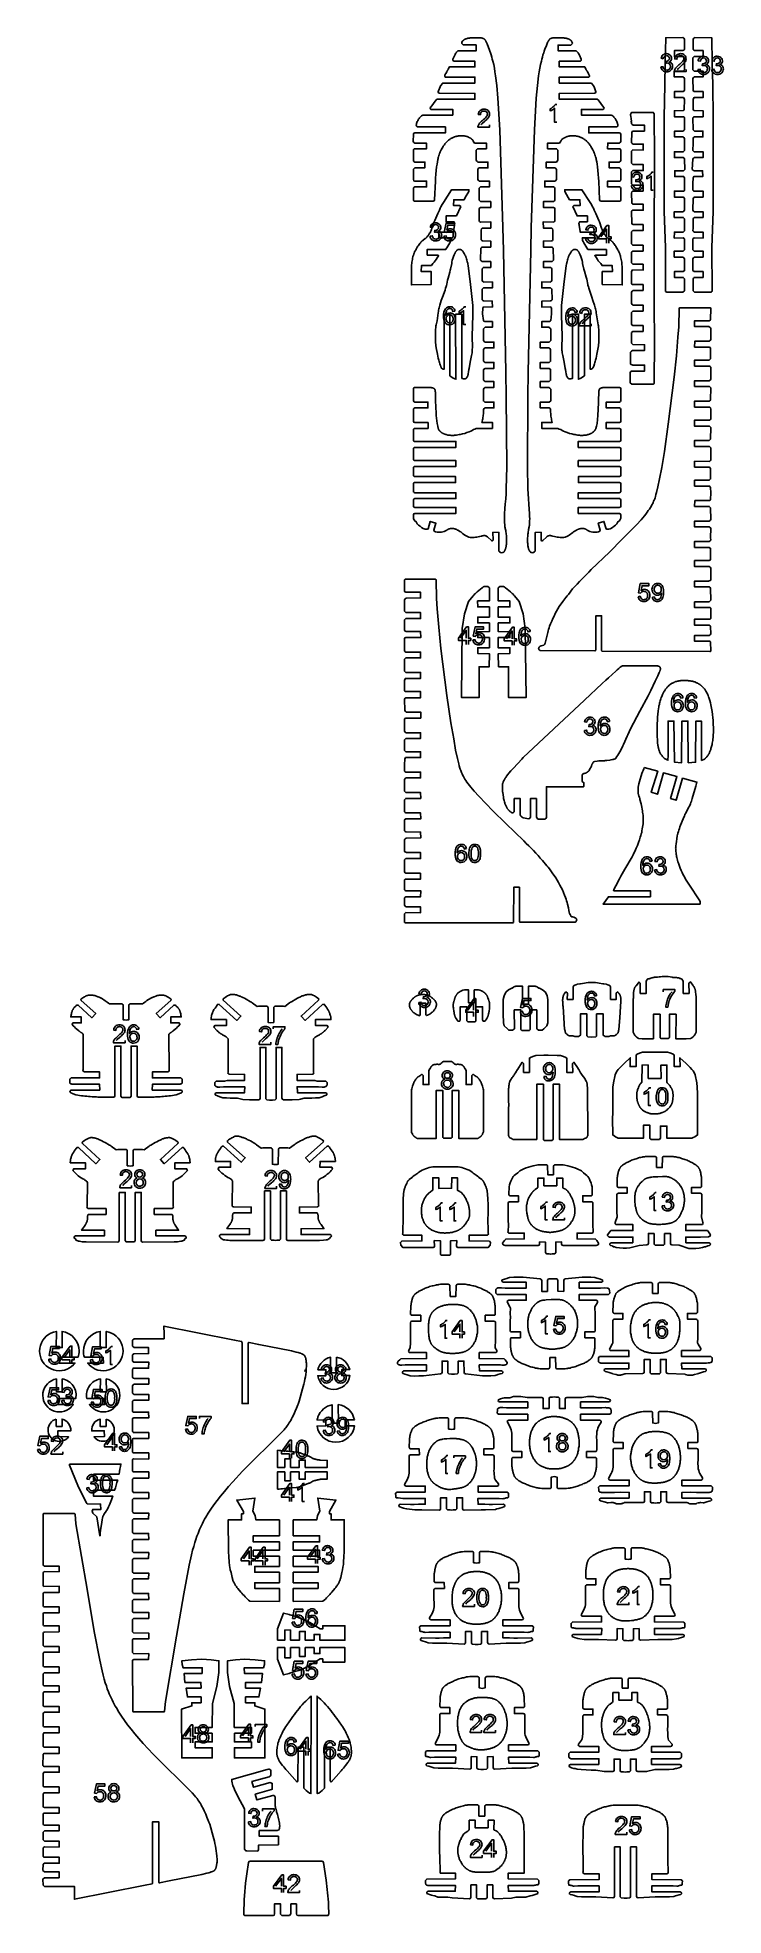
# Model space of a CAD drawing. Extents: x -306 to 77, y -230 to 818.
import ezdxf

# ---------------------------------------------------------------- set-up
doc = ezdxf.new("R2010")
doc.units = 0
for name, color, linetype in [('DEFAULT', 18, 'CONTINUOUS'), ('LAYER_1', 18, 'CONTINUOUS'), ('LETTERS', 1, 'CONTINUOUS')]:
    doc.layers.add(name, color=color, linetype=linetype)

msp = doc.modelspace()

# ---------------------------------------------------------------- linework, layer by layer
at = {"layer": 'DEFAULT'}
for points in [[(-208.5, -127.9), (-218, -127.9), (-218, -124.6), (-208.5, -124.6), (-208.4, -111.3), (-205.9, -101.9), (-204.7, -94), (-204.7, -87.4), (-209.1, -87), (-214.2, -86.6), (-220, -87), (-225.4, -87.4), (-225.2, -89.6), (-224.7, -91.3), (-214, -91.3), (-214.1, -94.5), (-224.2, -94.6), (-223.7, -99.5), (-214.8, -99.5), (-214.7, -102.7), (-223, -102.7), (-222.3, -107.6), (-214.7, -107.6), (-214.7, -110.9), (-219.9, -110.9), (-219.8, -112.6), (-225.6, -114.4), (-225.5, -141.7), (-208.5, -141.7), (-208.5, -136), (-218, -136), (-218, -132.7), (-208.5, -132.7), (-208.5, -127.9)], [(-196.1, -127.9), (-186.6, -127.9), (-186.6, -124.6), (-196.2, -124.6), (-196.2, -111.3), (-198.8, -101.9), (-199.9, -94), (-199.9, -87.4), (-195.5, -87), (-190.4, -86.6), (-184.6, -87), (-179.3, -87.4), (-179.4, -89.6), (-179.9, -91.3), (-190.6, -91.3), (-190.5, -94.5), (-180.4, -94.6), (-180.9, -99.5), (-189.9, -99.5), (-189.9, -102.7), (-181.6, -102.7), (-182.4, -107.6), (-189.9, -107.6), (-189.9, -110.9), (-184.7, -110.9), (-184.8, -112.6), (-179.1, -114.4), (-179.1, -141.7), (-196.1, -141.7), (-196.1, -136), (-186.6, -136), (-186.6, -132.7), (-196.1, -132.7), (-196.1, -127.9)]]:
    msp.add_lwpolyline(points, dxfattribs=at)
at = {"layer": 'LAYER_1'}
for p, q in [((1.3, 260.7), (1.3, 260.7)), ((5.2, 260.7), (5.1, 260.7))]:
    msp.add_line(p, q, dxfattribs=at)
for points in [[(-51.9, 542.3), (-51.8, 537.9, -0.65522), (-52.8, 537.6), (-54.8, 539.5), (-55, 539.7), (-55.3, 539.8), (-55.3, 539.9), (-55.4, 540), (-55.4, 540), (-55.5, 540), (-55.5, 540.1), (-55.6, 540.1), (-55.6, 540.1), (-55.7, 540.2), (-55.8, 540.2), (-55.8, 540.2), (-55.9, 540.2), (-55.9, 540.3), (-56, 540.3), (-56, 540.3), (-56.1, 540.3), (-56.1, 540.3), (-56.2, 540.3), (-56.3, 540.4), (-56.3, 540.4), (-56.4, 540.4), (-56.4, 540.4), (-56.5, 540.4), (-56.5, 540.4), (-56.6, 540.4), (-56.7, 540.4), (-56.8, 540.4), (-56.8, 540.4), (-56.9, 540.4), (-57, 540.4), (-57, 540.4), (-57.1, 540.4), (-57.4, 540.3), (-57.7, 540.3), (-58, 540.2), (-58.2, 540.1), (-59.3, 539.9, -0.055656), (-62.4, 539.4, -0.076576), (-65.3, 539.5, -0.04945), (-66.9, 540.3, -0.051534), (-69.5, 542.1), (-69.9, 542.4), (-70.3, 542.6), (-70.6, 542.8), (-70.9, 543), (-71.2, 543.2), (-71.5, 543.4), (-71.8, 543.5), (-71.9, 543.6), (-72.1, 543.7), (-72.2, 543.8), (-72.4, 543.8), (-72.5, 543.9), (-72.7, 544), (-72.9, 544), (-73, 544.1), (-73.2, 544.1), (-73.3, 544.1), (-73.5, 544.2), (-73.6, 544.2), (-73.8, 544.3), (-73.9, 544.3), (-74.1, 544.3), (-74.2, 544.3), (-74.4, 544.4), (-74.5, 544.4), (-74.7, 544.4), (-74.9, 544.4), (-75, 544.4), (-75.2, 544.4), (-75.3, 544.3), (-75.4, 544.3), (-75.6, 544.3), (-75.7, 544.3), (-75.8, 544.3), (-76, 544.2), (-76.1, 544.2), (-76.2, 544.2), (-76.3, 544.1), (-76.5, 544.1), (-76.6, 544), (-76.7, 544), (-76.8, 543.9), (-76.9, 543.8), (-77.1, 543.8), (-77.2, 543.7), (-77.6, 543.4, -0.204494), (-83.9, 542.5, -0.189723), (-84.6, 542.9), (-84.8, 543.5), (-83.7, 547.3), (-86.9, 548.3), (-88.1, 544.1, -0.204142), (-89.1, 544), (-89.7, 544), (-90.3, 544.2), (-90.8, 544.4, -0.079188), (-94.1, 547), (-94.7, 548.1), (-95.5, 548.6), (-96.2, 549.7), (-96.3, 550.2), (-96.3, 551.3), (-96.3, 552, -0.331157), (-95.5, 552.8), (-83.7, 552.8), (-72.6, 552.8), (-72.6, 556.1), (-95.5, 556.1, -0.414214), (-96.3, 556.9), (-96.3, 560.1, -0.41433), (-95.5, 561), (-72.6, 561), (-72.6, 564.3), (-95.5, 564.3, -0.414242), (-96.3, 565.1), (-96.3, 569.2, -0.414475), (-95.5, 570), (-72.7, 570), (-72.7, 573.3), (-95.5, 573.3, -0.414348), (-96.3, 574.1), (-96.3, 578.2, -0.414475), (-95.5, 579), (-72.6, 579), (-72.6, 582.2), (-95.5, 582.2, -0.414442), (-96.3, 583.1), (-96.3, 588.8, -0.414475), (-95.5, 589.6), (-72.6, 589.6), (-72.6, 592.9), (-95.5, 592.9, -0.414442), (-96.3, 593.7), (-96.3, 599.4, -0.414358), (-95.5, 600.2), (-88.1, 600.2), (-88.1, 603.4), (-95.5, 603.4, -0.41413), (-96.3, 604.2), (-96.3, 610.8, -0.414358), (-95.5, 611.6), (-88.2, 611.6), (-88.2, 614.9), (-95.5, 614.9, -0.413779), (-96.3, 615.7), (-96.3, 622.2, -0.414436), (-95.5, 623.1), (-90.2, 623.1), (-88.5, 623.1), (-87.8, 623), (-87.1, 623), (-86.6, 623), (-86.5, 623), (-86.4, 623), (-86.3, 623), (-86, 622.9), (-85.9, 622.9), (-85.8, 622.9), (-85.7, 622.8), (-85.6, 622.8), (-85.5, 622.8), (-85.5, 622.8), (-85.4, 622.8), (-85.4, 622.8), (-85.3, 622.7), (-85.3, 622.7), (-85.2, 622.7), (-85.1, 622.7), (-85.1, 622.6), (-85.1, 622.6), (-85, 622.6), (-85, 622.6), (-85, 622.6), (-84.9, 622.5), (-84.9, 622.5), (-84.9, 622.5), (-84.9, 622.5), (-84.8, 622.5), (-84.8, 622.4), (-84.8, 622.4), (-84.8, 622.4), (-84.7, 622.4), (-84.7, 622.3), (-84.6, 622.3), (-84.6, 622.3), (-84.6, 622.2), (-84.5, 622.2), (-84.5, 622.1), (-84.5, 622.1), (-84.4, 622), (-84.4, 622), (-84.4, 621.9), (-84.3, 621.9), (-84.3, 621.8), (-84.3, 621.8), (-84.3, 621.7), (-84.2, 621.7), (-84.2, 621.6), (-84.2, 621.5), (-84.2, 621.5), (-84.2, 621.4), (-84.1, 621.3), (-84.1, 621.3), (-84.1, 621.2), (-84.1, 621.1), (-84.1, 621), (-84.1, 620.9), (-84.1, 620.7), (-84, 620.5), (-84, 620.5), (-84, 620.4), (-84, 619.3), (-83.9, 616.8, 0.014758), (-83.5, 607.4), (-83.1, 602.9), (-82.7, 601.5), (-82.4, 600.2), (-82.3, 599.9), (-82.2, 599.7), (-82.2, 599.7), (-82.2, 599.6), (-82.2, 599.6), (-82.1, 599.5), (-82.1, 599.4), (-82, 599.4), (-82, 599.3), (-81.9, 599.2), (-81.9, 599.1), (-81.8, 599), (-81.7, 599), (-81.6, 598.8), (-81.5, 598.7), (-81.4, 598.6), (-81.3, 598.5), (-81.2, 598.4), (-81.1, 598.3), (-81, 598.2), (-80.8, 598.1), (-80.7, 598), (-80.6, 597.9), (-80.4, 597.8), (-80.3, 597.7), (-80.1, 597.6), (-80, 597.5), (-79.8, 597.4), (-79.7, 597.3), (-79.5, 597.3), (-79.3, 597.2), (-79.2, 597.1), (-79, 597), (-78.8, 597), (-78.6, 596.9), (-78.4, 596.8), (-78.3, 596.8), (-78, 596.7), (-77.8, 596.7), (-77.6, 596.6), (-77.4, 596.6), (-77.2, 596.5), (-77, 596.5), (-76.8, 596.5), (-76.6, 596.4), (-76.1, 596.4), (-75.7, 596.4), (-75.2, 596.3), (-74.7, 596.3), (-74.3, 596.3), (-73.8, 596.3), (-73.3, 596.4), (-72.8, 596.4), (-72.2, 596.5), (-71.5, 596.6), (-70.8, 596.7), (-70.2, 596.8, 0.04605), (-65.2, 598.3), (-64.3, 598.7, -0.028432), (-61.2, 600.2), (-52.2, 600.2), (-52.2, 603.5), (-58.1, 603.5), (-57.7, 605), (-57.6, 605.5, 0.030567), (-57.2, 608.4), (-57.1, 609.5), (-57.1, 610.8, -0.198519), (-56.4, 611.6), (-51.4, 611.6), (-51.4, 614.9), (-56.4, 614.9), (-57.2, 615.5), (-57.2, 622.1, -0.155956), (-56.2, 623), (-51.4, 623.1), (-51.4, 626.3), (-56.3, 626.4, -0.142496), (-57.1, 627.1), (-57.1, 629), (-57.1, 633.1), (-56.3, 633.7), (-51.4, 633.7), (-51.4, 637), (-56.3, 637, -0.154119), (-57.1, 637.7), (-57.1, 639.2), (-57.1, 644.3, -0.074278), (-56.3, 645.1), (-51.4, 645.1), (-51.4, 648.4), (-56.3, 648.4, -0.122085), (-57.2, 649.2), (-57.2, 655.7, -0.11869), (-56.3, 656.6), (-52.2, 656.6), (-52.2, 659.8), (-56.5, 659.8, -0.1639), (-57.2, 660.4), (-57.7, 664.1), (-57.6, 667.2), (-57.1, 668), (-52.2, 667.9), (-52.3, 671.2), (-57.1, 671.3, -0.076338), (-58, 672), (-57.9, 677.9, -0.150978), (-57.1, 678.6), (-52.2, 678.6), (-52.2, 681.9), (-57.1, 681.8, -0.108133), (-57.9, 682.7), (-57.9, 686.6), (-57.9, 689.2, -0.205195), (-57.2, 690), (-53.1, 690), (-53.1, 693.3), (-58, 693.3, -0.154368), (-58.8, 694.1), (-58.6, 700.7, -0.119228), (-57.9, 701.4), (-53.1, 701.4), (-53.1, 704.7), (-57.8, 704.8, -0.132045), (-58.4, 705.5), (-58.4, 710.9, -0.181575), (-57.8, 712), (-53.1, 712), (-53, 715.4), (-58.9, 715.3, -0.153988), (-59.6, 716.1), (-59.6, 722.8, -0.150584), (-58.8, 723.5), (-53.1, 723.5), (-53.1, 726.8), (-58.8, 726.8, -0.142511), (-59.6, 727.6), (-59.6, 734.2, -0.150821), (-58.8, 735), (-53.9, 734.9), (-53.9, 738.2), (-59.5, 738.2, -0.137073), (-60.4, 739), (-60.4, 744.7, -0.194869), (-59.6, 745.5), (-54.7, 745.5), (-54.7, 748.8), (-60.4, 748.8, -0.172676), (-61.2, 749.8), (-61.2, 755.4, -0.141626), (-60.5, 756.2), (-55.5, 756.2), (-55.5, 759.4), (-62.1, 759.4), (-62.9, 760.4), (-62.9, 760.5), (-62.9, 760.5), (-62.9, 760.5), (-62.9, 760.6), (-62.9, 760.6), (-63, 760.7), (-63, 760.7), (-63, 760.8), (-63, 760.8), (-63.1, 760.9), (-63.1, 760.9), (-63.1, 761), (-63.2, 761), (-63.2, 761.1), (-63.3, 761.1), (-63.3, 761.2), (-63.3, 761.3), (-63.4, 761.3), (-63.5, 761.4), (-63.5, 761.4), (-63.6, 761.5), (-63.7, 761.6), (-63.7, 761.6), (-63.8, 761.7), (-63.9, 761.7), (-63.9, 761.8), (-64, 761.9), (-64.1, 761.9), (-64.2, 762), (-64.3, 762), (-64.5, 762.2), (-64.7, 762.3), (-64.9, 762.4), (-65.2, 762.5), (-65.4, 762.7), (-65.6, 762.7), (-65.8, 762.8), (-66, 762.9), (-66.3, 763), (-66.5, 763.1), (-66.7, 763.1), (-66.9, 763.2), (-67.2, 763.2), (-67.4, 763.3), (-67.6, 763.3), (-67.8, 763.4), (-68.1, 763.4), (-68.3, 763.4), (-68.5, 763.5), (-68.8, 763.5), (-69, 763.5), (-69.3, 763.5), (-69.5, 763.5), (-69.8, 763.5), (-70.1, 763.5), (-70.4, 763.5), (-70.7, 763.4), (-70.9, 763.4), (-71.2, 763.4), (-71.5, 763.3), (-71.8, 763.3), (-72.1, 763.2), (-72.4, 763.1), (-72.6, 763.1), (-72.9, 763), (-73.2, 762.9), (-73.4, 762.8), (-73.7, 762.7), (-74, 762.6), (-74.2, 762.5), (-74.5, 762.4), (-74.8, 762.2), (-75, 762.1), (-75.3, 761.9), (-75.5, 761.8), (-75.7, 761.6), (-76, 761.5), (-76.2, 761.3), (-76.4, 761.2), (-76.6, 761), (-76.8, 760.8), (-77.1, 760.6), (-77.3, 760.4), (-77.4, 760.3), (-77.6, 760.1), (-77.8, 759.9), (-78, 759.7), (-78.2, 759.5), (-78.3, 759.3), (-78.5, 759.1), (-78.7, 758.9), (-79, 758.5), (-79.3, 758.1), (-79.6, 757.7), (-79.8, 757.2), (-80.2, 756.6), (-80.4, 756.3), (-80.6, 755.9), (-80.8, 755.6), (-80.9, 755.2), (-81.1, 754.9), (-81.3, 754.6), (-81.5, 754), (-81.7, 753.5), (-81.9, 752.9), (-82.1, 752.4), (-82.2, 751.8), (-82.4, 751.3), (-82.5, 750.8), (-82.6, 750.3), (-82.9, 749), (-83.1, 747.7), (-83.3, 746.1), (-83.7, 742.1), (-83.9, 739.9), (-84, 738.1), (-84.5, 727.7, -0.386036), (-85.3, 727), (-95.5, 726.9, -0.42858), (-96.3, 727.8), (-96.3, 734.1, -0.414263), (-95.5, 734.9), (-88.9, 734.9), (-88.9, 738.2), (-95.5, 738.1, -0.414113), (-96.3, 739), (-96.3, 744.8, -0.151051), (-95.4, 745.6), (-89.8, 745.6), (-89.8, 748.8), (-95.5, 748.8, -0.089367), (-96.3, 749.6), (-96.3, 755.3, -0.438758), (-95.6, 756.2), (-88.9, 756.2), (-89, 759.4), (-95.5, 759.4, -0.155289), (-96.4, 760.2), (-96.3, 764.3, -0.373643), (-95.4, 765.1), (-78.4, 765.1), (-78.4, 768.4), (-93.8, 768.4), (-93.8, 768.4), (-93.8, 768.4), (-93.9, 768.4), (-94.1, 768.5), (-94.1, 768.5), (-94.1, 768.5), (-94.2, 768.6), (-94.2, 768.6), (-94.2, 768.6), (-94.2, 768.6), (-94.2, 768.6), (-94.2, 768.6), (-94.3, 768.6), (-94.3, 768.6), (-94.3, 768.6), (-94.3, 768.6), (-94.3, 768.6), (-94.3, 768.6), (-94.3, 768.6), (-94.3, 768.7), (-94.3, 768.7), (-94.3, 768.7), (-94.4, 768.7), (-94.4, 768.7), (-94.4, 768.7), (-94.4, 768.7), (-94.4, 768.7), (-94.4, 768.8), (-94.4, 768.8), (-94.5, 768.8), (-94.5, 768.8), (-94.5, 768.8), (-94.5, 768.8), (-94.5, 768.9), (-94.5, 768.9), (-94.5, 768.9), (-94.5, 768.9), (-94.6, 768.9), (-94.6, 768.9), (-94.6, 769), (-94.6, 769), (-94.6, 769), (-94.6, 769), (-94.6, 769), (-94.6, 769.1), (-94.6, 769.1), (-94.6, 769.1), (-94.6, 769.1), (-94.6, 769.1), (-94.6, 769.2), (-94.7, 769.2), (-94.7, 769.2), (-94.7, 769.2), (-94.7, 769.2), (-94.7, 769.3), (-94.7, 769.3), (-94.7, 769.3), (-94.7, 769.3), (-94.7, 769.3), (-94.7, 769.3), (-94.7, 769.4), (-94.7, 769.4), (-94.7, 769.4), (-94.7, 769.5), (-94.7, 769.5), (-94.7, 769.5), (-94.7, 769.6), (-94.7, 769.6), (-94.7, 769.6), (-94.6, 769.7), (-94.6, 769.8), (-94.5, 770.2), (-94.5, 770.3), (-94.5, 770.3), (-94.5, 770.3, -0.075746), (-93.6, 772.4, -0.078631), (-92.5, 773.9, -0.175245), (-91, 774.9), (-74.3, 775), (-74.3, 778.2), (-86.5, 778.2, -0.615858), (-86.6, 779.5), (-83.6, 783.6, -0.237666), (-82.9, 783.9), (-62, 783.9), (-62, 787.1), (-81.7, 787.2), (-82.2, 787.4), (-82.4, 787.9), (-82.4, 788), (-82.2, 788.5), (-82.2, 788.5), (-81.4, 790.7), (-81.1, 791.4), (-79.9, 792.9), (-62, 792.9), (-62, 796.2), (-78.4, 796.1), (-78.4, 796.2), (-78.4, 796.2), (-78.4, 796.2), (-78.4, 796.2), (-78.5, 796.2), (-78.6, 796.4), (-78.7, 796.5), (-78.7, 796.5), (-78.7, 796.5), (-78.7, 796.5), (-78.7, 796.5), (-78.7, 796.5), (-78.7, 796.6), (-78.7, 796.6), (-78.7, 796.6), (-78.7, 796.6), (-78.8, 796.6), (-78.8, 796.6), (-78.8, 796.6), (-78.8, 796.6), (-78.8, 796.6), (-78.8, 796.6), (-78.8, 796.7), (-78.8, 796.7), (-78.8, 796.7), (-78.8, 796.7), (-78.8, 796.7), (-78.8, 796.7), (-78.8, 796.7), (-78.8, 796.7), (-78.8, 796.8), (-78.8, 796.8), (-78.8, 796.8), (-78.8, 796.8), (-78.8, 796.9), (-78.8, 796.9), (-78.8, 796.9), (-78.8, 796.9), (-78.8, 797), (-78.8, 797), (-78.8, 797), (-78.8, 797), (-78.8, 797.1), (-78.8, 797.1), (-78.8, 797.1), (-78.8, 797.1), (-78.7, 797.2), (-78.7, 797.2), (-78.7, 797.2), (-78.7, 797.3), (-78.7, 797.3), (-78.7, 797.4), (-78.6, 797.4), (-78.6, 797.5), (-78.6, 797.5), (-78.5, 797.6), (-78.5, 797.7), (-78.3, 798.1), (-78.2, 798.2), (-77.7, 799.1), (-77.7, 799.2), (-77.6, 799.3), (-77.6, 799.4), (-77.5, 799.5), (-77.5, 799.6), (-77.4, 799.7), (-77.4, 799.7), (-77.4, 799.7), (-77.4, 799.7), (-77.4, 799.7), (-77.3, 799.9), (-77.2, 799.9), (-77.2, 799.9), (-77.2, 799.9), (-77.2, 800), (-77.2, 800), (-77.1, 800.1), (-77, 800.2), (-77, 800.3), (-76.9, 800.4), (-76.8, 800.6), (-76.2, 801.9, 0.002835), (-62, 801.9), (-62, 805.1), (-73.4, 805.1, -0.545754), (-74.2, 806.3), (-73.2, 808.5), (-73.2, 808.5), (-73, 808.8), (-72.7, 809.4, -0.126187), (-71.5, 810.8), (-61.2, 810.9), (-61.3, 814.2), (-68.5, 814.2), (-69.3, 815, -0.153971), (-68.9, 816.2), (-68.9, 816.3), (-68.8, 816.4), (-68.7, 816.5), (-68.6, 816.5), (-68.6, 816.6), (-68.5, 816.7), (-68.4, 816.8), (-68.4, 816.8), (-68.3, 816.8), (-68.2, 816.9), (-68.2, 816.9), (-68.1, 817), (-68, 817.1), (-67.9, 817.1), (-67.8, 817.2), (-67.7, 817.2), (-67.6, 817.3), (-67.5, 817.3), (-67.4, 817.4), (-67.3, 817.4), (-67.2, 817.5), (-67, 817.5), (-66.9, 817.6), (-66.8, 817.6), (-66.7, 817.6), (-66.4, 817.7), (-66.2, 817.8), (-65.9, 817.9), (-65.6, 817.9), (-65.3, 818), (-64.9, 818), (-64.6, 818.1), (-64.3, 818.1), (-63.7, 818.1), (-63.1, 818.2), (-62.5, 818.2), (-60.7, 818.2), (-60.7, 818.2), (-59.7, 818.2), (-59.6, 818.2), (-58.9, 818.1), (-58.8, 818.1), (-58.7, 818.1), (-58.4, 818.1), (-58.3, 818.1), (-58.2, 818.1), (-58.1, 818), (-58, 818), (-57.9, 818), (-57.8, 818), (-57.7, 817.9), (-57.6, 817.9), (-57.5, 817.9), (-57.5, 817.8), (-57.4, 817.8), (-57.3, 817.8), (-57.3, 817.8), (-57.2, 817.7), (-57.2, 817.7), (-57.1, 817.7), (-57, 817.6), (-57, 817.6), (-56.9, 817.5), (-56.9, 817.5), (-56.8, 817.5), (-56.7, 817.4), (-56.7, 817.4), (-56.6, 817.3), (-56.5, 817.2), (-56.5, 817.2), (-56.4, 817.1), (-56.3, 817), (-56.3, 816.9), (-56.2, 816.9), (-56.2, 816.8), (-56.1, 816.7), (-56, 816.6), (-55.9, 816.5), (-55.9, 816.3), (-55.8, 816.1), (-55.7, 816), (-55.6, 815.8), (-55.5, 815.6), (-55.1, 814.7), (-54.4, 812.8), (-54, 811.8), (-53.6, 810.7), (-53.3, 809.7), (-52.9, 808.6), (-52.6, 807.4), (-52.3, 806.3), (-52, 805.1), (-51.5, 803.2), (-51.1, 801.2), (-50.8, 799.1), (-50.5, 797), (-49.8, 791.6), (-49.1, 784.4), (-48.1, 766.8), (-46.4, 712.3), (-46.1, 699.4), (-44.7, 631.6), (-44.5, 617.9), (-44.2, 578.7), (-44.5, 566.4), (-44.6, 563.6), (-44.8, 560.9), (-45, 557.9), (-45.2, 555.5), (-45.4, 552.5), (-45.4, 551.1), (-45.5, 549.8), (-45.4, 548.7), (-45.4, 547.5), (-45.3, 546.6), (-45.3, 546.1), (-45.2, 545.7), (-45.2, 545.2), (-45.1, 544.7), (-45, 544.3), (-44.9, 543.8), (-44.8, 543.2), (-44.7, 542.5), (-44.6, 541.8), (-44.5, 541.1), (-44.4, 540.5), (-44.4, 539.8), (-44.3, 539.1), (-44.3, 538.4), (-44.3, 537.8), (-44.3, 537.2), (-44.3, 536.6), (-44.4, 536), (-44.4, 535.5), (-44.5, 535.1), (-44.5, 534.7), (-44.6, 534.2), (-44.7, 533.9), (-44.7, 533.7), (-44.8, 533.4), (-44.9, 533.1), (-44.9, 532.9), (-45, 532.8), (-45, 532.7), (-45, 532.6), (-45.1, 532.5), (-45.1, 532.3), (-45.2, 532.2), (-45.2, 532.2), (-45.3, 532.1), (-45.3, 532), (-45.4, 531.9), (-45.4, 531.8), (-45.4, 531.7), (-45.5, 531.7), (-45.6, 531.6), (-45.6, 531.5), (-45.6, 531.5), (-45.7, 531.4), (-45.7, 531.4), (-45.8, 531.3), (-45.9, 531.3), (-45.9, 531.2), (-46, 531.2, -0.113266), (-46.6, 530.9, -0.262152), (-47.8, 531.1, -0.056141), (-48.6, 531.7), (-48.6, 542.2), (-51.9, 542.3)], [(-25, 542.3), (-25.1, 537.9, 0.65616), (-24.1, 537.6), (-22.1, 539.5), (-21.9, 539.7), (-21.8, 539.8), (-21.6, 539.9), (-21.6, 539.9), (-21.5, 540), (-21.5, 540), (-21.4, 540), (-21.4, 540.1), (-21.3, 540.1), (-21.3, 540.1), (-21.2, 540.2), (-21.2, 540.2), (-21.1, 540.2), (-21, 540.2), (-21, 540.3), (-20.9, 540.3), (-20.9, 540.3), (-20.8, 540.3), (-20.8, 540.3), (-20.7, 540.3), (-20.6, 540.4), (-20.6, 540.4), (-20.5, 540.4), (-20.5, 540.4), (-20.4, 540.4), (-20.4, 540.4), (-20.4, 540.4), (-20.3, 540.4), (-20.2, 540.4), (-20.1, 540.4), (-20.1, 540.4), (-20, 540.4), (-19.9, 540.4), (-19.9, 540.4), (-19.8, 540.4), (-19.5, 540.3), (-19.2, 540.3), (-18.9, 540.2), (-18.7, 540.1), (-17.6, 539.9, 0.055715), (-14.5, 539.4, 0.076577), (-11.6, 539.5, 0.049489), (-10, 540.3, 0.051534), (-7.4, 542.1), (-7, 542.4), (-6.6, 542.6), (-6.3, 542.8), (-6, 543), (-5.7, 543.2), (-5.4, 543.4), (-5.1, 543.5), (-5, 543.6), (-4.8, 543.7), (-4.7, 543.8), (-4.5, 543.8), (-4.4, 543.9), (-4.2, 544), (-4, 544), (-3.9, 544.1), (-3.7, 544.1), (-3.6, 544.1), (-3.4, 544.2), (-3.3, 544.2), (-3.1, 544.3), (-3, 544.3), (-2.8, 544.3), (-2.7, 544.3), (-2.5, 544.4), (-2.4, 544.4), (-2.2, 544.4), (-2, 544.4), (-1.9, 544.4), (-1.7, 544.4), (-1.6, 544.3), (-1.5, 544.3), (-1.3, 544.3), (-1.2, 544.3), (-1.1, 544.3), (-0.9, 544.2), (-0.8, 544.2), (-0.7, 544.2), (-0.6, 544.1), (-0.4, 544.1), (-0.3, 544), (-0.2, 544), (-0.1, 543.9), (0, 543.8), (0.2, 543.8), (0.3, 543.7), (0.7, 543.4, 0.204491), (7, 542.5, 0.190097), (7.7, 542.9), (7.9, 543.5), (6.8, 547.3), (10, 548.3), (11.2, 544.1, 0.204355), (12.2, 544), (12.8, 544), (13.4, 544.2), (13.9, 544.4, 0.079227), (17.2, 547), (17.8, 548.1), (18.6, 548.6), (19.3, 549.7), (19.4, 550.2), (19.4, 551.3), (19.4, 552, 0.331115), (18.6, 552.8), (6.8, 552.8), (-4.3, 552.8), (-4.3, 556.1), (18.6, 556.1, 0.414408), (19.4, 556.9), (19.4, 560.2, 0.414059), (18.6, 561), (-4.3, 561), (-4.3, 564.3), (18.6, 564.3, 0.414435), (19.4, 565.1), (19.4, 569.2, 0.41372), (18.6, 570), (-4.2, 570), (-4.2, 573.3), (18.6, 573.3, 0.414074), (19.4, 574.1), (19.4, 578.2, 0.41372), (18.6, 579), (-4.3, 579), (-4.3, 582.2), (18.6, 582.2, 0.414168), (19.4, 583.1), (19.4, 588.8, 0.41372), (18.6, 589.6), (-4.3, 589.6), (-4.3, 592.9), (18.6, 592.9, 0.414168), (19.4, 593.7), (19.4, 599.4, 0.414086), (18.6, 600.2), (11.2, 600.2), (11.2, 603.4), (18.6, 603.4, 0.414157), (19.4, 604.2), (19.4, 610.8, 0.414109), (18.6, 611.6), (11.3, 611.6), (11.3, 614.9), (18.6, 614.9, 0.414107), (19.4, 615.7), (19.4, 622.2, 0.41368), (18.6, 623.1), (13.3, 623.1), (11.6, 623.1), (10.9, 623), (10.2, 623), (9.7, 623), (9.6, 623), (9.5, 623), (9.4, 623), (9.1, 622.9), (9, 622.9), (8.9, 622.9), (8.8, 622.8), (8.7, 622.8), (8.6, 622.8), (8.6, 622.8), (8.5, 622.8), (8.5, 622.8), (8.4, 622.7), (8.4, 622.7), (8.3, 622.7), (8.2, 622.7), (8.2, 622.6), (8.2, 622.6), (8.1, 622.6), (8.1, 622.6), (8.1, 622.6), (8, 622.5), (8, 622.5), (8, 622.5), (8, 622.5), (7.9, 622.5), (7.9, 622.4), (7.9, 622.4), (7.8, 622.4), (7.8, 622.4), (7.8, 622.3), (7.7, 622.3), (7.7, 622.3), (7.7, 622.2), (7.6, 622.2), (7.6, 622.1), (7.5, 622.1), (7.5, 622), (7.5, 622), (7.5, 621.9), (7.4, 621.9), (7.4, 621.8), (7.4, 621.8), (7.4, 621.7), (7.3, 621.7), (7.3, 621.6), (7.3, 621.5), (7.3, 621.5), (7.3, 621.4), (7.2, 621.3), (7.2, 621.3), (7.2, 621.2), (7.2, 621.1), (7.2, 621), (7.2, 620.9), (7.2, 620.7), (7.1, 620.5), (7.1, 620.5), (7.1, 620.4), (7.1, 619.3), (7, 616.8, -0.014818), (6.6, 607.4), (6.2, 602.9), (5.8, 601.5), (5.5, 600.2), (5.4, 599.9), (5.3, 599.7), (5.3, 599.6), (5.3, 599.6), (5.2, 599.4), (5.1, 599.4), (5.1, 599.3), (5, 599.2), (5, 599.1), (4.9, 599), (4.8, 599), (4.7, 598.8), (4.6, 598.7), (4.5, 598.6), (4.4, 598.5), (4.3, 598.4), (4.2, 598.3), (4.1, 598.2), (3.9, 598.1), (3.8, 598), (3.7, 597.9), (3.5, 597.8), (3.4, 597.7), (3.2, 597.6), (3.1, 597.5), (2.9, 597.4), (2.8, 597.3), (2.6, 597.3), (2.4, 597.2), (2.3, 597.1), (2.1, 597), (1.9, 597), (1.7, 596.9), (1.5, 596.8), (1.4, 596.8), (1.1, 596.7), (0.9, 596.7), (0.7, 596.6), (0.5, 596.6), (0.3, 596.5), (0.1, 596.5), (-0.1, 596.5), (-0.3, 596.4), (-0.8, 596.4), (-1.2, 596.4), (-1.7, 596.3), (-2.2, 596.3), (-2.6, 596.3), (-3.1, 596.3), (-3.6, 596.4), (-4.1, 596.4), (-4.7, 596.5), (-5.4, 596.6), (-6.1, 596.7), (-6.7, 596.8, -0.046015), (-11.7, 598.3), (-12.6, 598.7, 0.028441), (-15.7, 600.2), (-24.7, 600.2), (-24.7, 603.5), (-18.8, 603.5), (-19.2, 605), (-19.3, 605.5, -0.03029), (-19.7, 608.4), (-19.8, 609.5), (-19.8, 610.8, 0.198908), (-20.5, 611.6), (-25.5, 611.6), (-25.5, 614.9), (-20.5, 614.9), (-19.7, 615.5), (-19.7, 622.1, 0.155661), (-20.7, 623), (-25.5, 623.1), (-25.5, 626.3), (-20.6, 626.4, 0.142812), (-19.8, 627.1), (-19.8, 629), (-19.8, 633.1), (-20.6, 633.7), (-25.5, 633.7), (-25.5, 637), (-20.6, 637, 0.153896), (-19.8, 637.7), (-19.8, 639.2), (-19.8, 644.3, 0.073916), (-20.6, 645.1), (-25.5, 645.1), (-25.5, 648.4), (-20.6, 648.4, 0.122384), (-19.7, 649.2), (-19.7, 655.7, 0.118963), (-20.6, 656.6), (-24.7, 656.6), (-24.7, 659.8), (-20.4, 659.8, 0.164352), (-19.7, 660.4), (-19.2, 664.1), (-19.3, 667.2), (-19.8, 668), (-24.7, 667.9), (-24.6, 671.2), (-19.8, 671.3, 0.076039), (-18.9, 672), (-19, 677.9, 0.150534), (-19.8, 678.6), (-24.7, 678.6), (-24.7, 681.9), (-19.8, 681.8, 0.108442), (-19, 682.7), (-19, 686.6), (-19, 689.2, 0.205517), (-19.7, 690), (-23.8, 690), (-23.8, 693.3), (-18.9, 693.3, 0.154503), (-18.1, 694.1), (-18.3, 700.7, 0.119147), (-19, 701.4), (-23.8, 701.4), (-23.8, 704.7), (-19.1, 704.8, 0.13171), (-18.5, 705.5), (-18.5, 710.9, 0.18166), (-19.1, 712), (-23.8, 712), (-23.9, 715.4), (-18, 715.3, 0.15402), (-17.3, 716.1), (-17.3, 722.8, 0.150511), (-18.1, 723.5), (-23.8, 723.5), (-23.8, 726.8), (-18.1, 726.8, 0.142902), (-17.3, 727.6), (-17.3, 734.2, 0.1508), (-18.1, 735), (-23, 734.9), (-23, 738.2), (-17.4, 738.2, 0.136687), (-16.5, 739), (-16.5, 744.7, 0.195232), (-17.3, 745.5), (-22.2, 745.5), (-22.2, 748.8), (-16.5, 748.8, 0.172952), (-15.7, 749.8), (-15.7, 755.4, 0.141882), (-16.4, 756.2), (-21.4, 756.2), (-21.4, 759.4), (-14.8, 759.4), (-14, 760.4), (-14, 760.5), (-14, 760.5), (-14, 760.5), (-14, 760.5), (-14, 760.5), (-14, 760.6), (-14, 760.6), (-14, 760.6), (-14, 760.6), (-14, 760.7), (-13.9, 760.7), (-13.9, 760.7), (-13.9, 760.7), (-13.9, 760.8), (-13.9, 760.8), (-13.9, 760.8), (-13.8, 760.9), (-13.8, 760.9), (-13.8, 761), (-13.7, 761), (-13.7, 761.1), (-13.6, 761.1), (-13.6, 761.2), (-13.6, 761.3), (-13.5, 761.3), (-13.4, 761.4), (-13.4, 761.4), (-13.3, 761.5), (-13.3, 761.6), (-13.2, 761.6), (-13.1, 761.7), (-13, 761.7), (-13, 761.8), (-12.9, 761.9), (-12.8, 761.9), (-12.7, 762), (-12.6, 762), (-12.4, 762.2), (-12.2, 762.3), (-12, 762.4), (-11.7, 762.5), (-11.5, 762.7), (-11.3, 762.7), (-11.1, 762.8), (-10.9, 762.9), (-10.6, 763), (-10.4, 763.1), (-10.2, 763.1), (-10, 763.2), (-9.7, 763.2), (-9.5, 763.3), (-9.3, 763.3), (-9.1, 763.4), (-8.8, 763.4), (-8.6, 763.4), (-8.4, 763.5), (-8.2, 763.5), (-7.9, 763.5), (-7.6, 763.5), (-7.4, 763.5), (-7.1, 763.5), (-6.8, 763.5), (-6.5, 763.5), (-6.2, 763.4), (-6, 763.4), (-5.7, 763.4), (-5.4, 763.3), (-5.1, 763.3), (-4.8, 763.2), (-4.6, 763.1), (-4.3, 763.1), (-4, 763), (-3.7, 762.9), (-3.5, 762.8), (-3.2, 762.7), (-2.9, 762.6), (-2.7, 762.5), (-2.4, 762.4), (-2.1, 762.2), (-1.9, 762.1), (-1.6, 761.9), (-1.4, 761.8), (-1.2, 761.6), (-0.9, 761.5), (-0.7, 761.3), (-0.5, 761.2), (-0.3, 761), (-0.1, 760.8), (0.2, 760.6), (0.4, 760.4), (0.5, 760.3), (0.7, 760.1), (0.9, 759.9), (1.1, 759.7), (1.3, 759.5), (1.4, 759.3), (1.6, 759.1), (1.8, 758.9), (2.1, 758.5), (2.4, 758.1), (2.7, 757.7), (2.9, 757.2), (3.3, 756.6), (3.5, 756.3), (3.7, 755.9), (3.9, 755.6), (4, 755.2), (4.2, 754.9), (4.4, 754.6), (4.6, 754), (4.8, 753.5), (5, 752.9), (5.2, 752.4), (5.3, 751.8), (5.5, 751.3), (5.6, 750.8), (5.7, 750.3), (6, 749), (6.2, 747.7), (6.4, 746.1), (6.8, 742.1), (7, 739.9), (7.1, 738.1), (7.6, 727.7, 0.386306), (8.4, 727), (18.6, 726.9, 0.428172), (19.4, 727.8), (19.4, 734.1, 0.414064), (18.6, 734.9), (12, 734.9), (12, 738.2), (18.6, 738.1, 0.414006), (19.4, 739), (19.4, 744.8, 0.150876), (18.5, 745.6), (12.9, 745.6), (12.9, 748.8), (18.6, 748.8, 0.089357), (19.4, 749.6), (19.4, 755.3, 0.438603), (18.7, 756.2), (12, 756.2), (12.1, 759.4), (18.6, 759.4, 0.155451), (19.5, 760.2), (19.4, 764.3, 0.373088), (18.5, 765.1), (1.5, 765.1), (1.5, 768.4), (16.9, 768.4), (16.9, 768.4), (16.9, 768.4), (17, 768.4), (17.2, 768.5), (17.2, 768.5), (17.2, 768.5), (17.3, 768.6), (17.3, 768.6), (17.3, 768.6), (17.3, 768.6), (17.3, 768.6), (17.3, 768.6), (17.4, 768.6), (17.4, 768.6), (17.4, 768.6), (17.4, 768.6), (17.4, 768.6), (17.4, 768.6), (17.4, 768.6), (17.4, 768.7), (17.4, 768.7), (17.4, 768.7), (17.5, 768.7), (17.5, 768.7), (17.5, 768.7), (17.5, 768.7), (17.5, 768.7), (17.5, 768.8), (17.5, 768.8), (17.6, 768.8), (17.6, 768.8), (17.6, 768.8), (17.6, 768.8), (17.6, 768.9), (17.6, 768.9), (17.6, 768.9), (17.6, 768.9), (17.7, 768.9), (17.7, 768.9), (17.7, 769), (17.7, 769), (17.7, 769), (17.7, 769), (17.7, 769), (17.7, 769.1), (17.7, 769.1), (17.7, 769.1), (17.7, 769.1), (17.7, 769.1), (17.7, 769.2), (17.8, 769.2), (17.8, 769.2), (17.8, 769.2), (17.8, 769.2), (17.8, 769.3), (17.8, 769.3), (17.8, 769.3), (17.8, 769.3), (17.8, 769.3), (17.8, 769.3), (17.8, 769.4), (17.8, 769.4), (17.8, 769.4), (17.8, 769.5), (17.8, 769.5), (17.8, 769.5), (17.8, 769.6), (17.8, 769.6), (17.8, 769.6), (17.7, 769.7), (17.7, 769.8), (17.6, 770.2), (17.6, 770.3), (17.6, 770.3), (17.6, 770.3, 0.075977), (16.7, 772.4, 0.078482), (15.6, 773.9, 0.175163), (14.1, 774.9), (-2.6, 775), (-2.6, 778.2), (9.6, 778.2, 0.615425), (9.7, 779.5), (6.7, 783.6, 0.237885), (6, 783.9), (-14.9, 783.9), (-14.9, 787.1), (4.8, 787.2), (5.3, 787.4), (5.5, 787.9), (5.5, 788), (5.3, 788.5), (5.3, 788.5), (4.5, 790.7), (4.2, 791.4), (3, 792.9), (-14.9, 792.9), (-14.9, 796.2), (1.5, 796.1), (1.5, 796.2), (1.5, 796.2), (1.5, 796.2), (1.5, 796.2), (1.6, 796.2), (1.7, 796.4), (1.8, 796.5), (1.8, 796.5), (1.8, 796.5), (1.8, 796.5), (1.8, 796.5), (1.8, 796.5), (1.8, 796.6), (1.8, 796.6), (1.8, 796.6), (1.8, 796.6), (1.9, 796.6), (1.9, 796.6), (1.9, 796.6), (1.9, 796.6), (1.9, 796.6), (1.9, 796.6), (1.9, 796.7), (1.9, 796.7), (1.9, 796.7), (1.9, 796.7), (1.9, 796.7), (1.9, 796.7), (1.9, 796.7), (1.9, 796.7), (1.9, 796.8), (1.9, 796.8), (1.9, 796.8), (1.9, 796.8), (1.9, 796.9), (1.9, 796.9), (1.9, 796.9), (1.9, 796.9), (1.9, 797), (1.9, 797), (1.9, 797), (1.9, 797), (1.9, 797.1), (1.9, 797.1), (1.9, 797.1), (1.9, 797.1), (1.8, 797.2), (1.8, 797.2), (1.8, 797.2), (1.8, 797.3), (1.8, 797.3), (1.8, 797.4), (1.7, 797.4), (1.7, 797.5), (1.7, 797.5), (1.6, 797.6), (1.6, 797.7), (1.4, 798.1), (1.3, 798.2), (0.8, 799.1), (0.8, 799.2), (0.7, 799.3), (0.7, 799.4), (0.6, 799.5), (0.6, 799.6), (0.5, 799.7), (0.5, 799.7), (0.5, 799.7), (0.5, 799.7), (0.5, 799.7), (0.4, 799.9), (0.3, 799.9), (0.3, 799.9), (0.3, 799.9), (0.3, 800), (0.3, 800), (0.2, 800.1), (0.1, 800.2), (0.1, 800.3), (0, 800.4), (-0.1, 800.6), (-0.7, 801.9, -0.002834), (-14.9, 801.9), (-14.9, 805.1), (-3.5, 805.1, 0.54554), (-2.7, 806.3), (-3.7, 808.5), (-3.7, 808.5), (-3.9, 808.8), (-4.2, 809.4, 0.126453), (-5.4, 810.8), (-15.6, 810.9), (-15.6, 814.1), (-8.4, 814.1), (-7.6, 814.9, 0.154018), (-8, 816.2), (-8, 816.3), (-8, 816.3), (-8.1, 816.3), (-8.1, 816.4), (-8.2, 816.4), (-8.2, 816.5), (-8.2, 816.5), (-8.3, 816.5), (-8.3, 816.6), (-8.4, 816.7), (-8.5, 816.8), (-8.6, 816.8), (-8.7, 816.9), (-8.7, 816.9), (-8.8, 817), (-8.9, 817.1), (-9, 817.1), (-9.1, 817.2), (-9.2, 817.2), (-9.3, 817.3), (-9.4, 817.3), (-9.5, 817.4), (-9.6, 817.4), (-9.7, 817.5), (-9.9, 817.5), (-10, 817.6), (-10.1, 817.6), (-10.2, 817.6), (-10.5, 817.7), (-10.7, 817.8), (-11, 817.9), (-11.3, 817.9), (-11.6, 818), (-12, 818), (-12.3, 818.1), (-12.6, 818.1), (-13.2, 818.1), (-13.8, 818.2), (-14.4, 818.2), (-16.2, 818.2), (-16.2, 818.2), (-17.2, 818.2), (-17.3, 818.2), (-18, 818.1), (-18.1, 818.1), (-18.2, 818.1), (-18.5, 818.1), (-18.6, 818.1), (-18.7, 818.1), (-18.8, 818), (-18.9, 818), (-19, 818), (-19.1, 818), (-19.2, 817.9), (-19.3, 817.9), (-19.4, 817.9), (-19.4, 817.8), (-19.5, 817.8), (-19.6, 817.8), (-19.6, 817.8), (-19.7, 817.7), (-19.7, 817.7), (-19.8, 817.7), (-19.9, 817.6), (-19.9, 817.6), (-20, 817.5), (-20, 817.5), (-20.1, 817.5), (-20.2, 817.4), (-20.2, 817.4), (-20.3, 817.3), (-20.4, 817.2), (-20.4, 817.2), (-20.5, 817.1), (-20.6, 817), (-20.6, 816.9), (-20.7, 816.9), (-20.8, 816.7), (-20.9, 816.6), (-21, 816.5), (-21, 816.3), (-21.1, 816.1), (-21.2, 816), (-21.3, 815.8), (-21.4, 815.6), (-22.1, 813.9), (-22.9, 811.8), (-23.3, 810.7), (-23.6, 809.7), (-24, 808.6), (-24.3, 807.4), (-24.6, 806.3), (-24.9, 805.1), (-25.4, 803.2), (-25.8, 801.2), (-26.1, 799.1), (-26.5, 797), (-27.1, 791.6), (-27.8, 784.4), (-28.8, 766.8), (-30.5, 712.3), (-30.8, 699.4), (-32.2, 631.6), (-32.4, 617.9), (-32.7, 578.7), (-32.4, 566.4), (-32.3, 563.6), (-32.1, 560.9), (-31.9, 557.9), (-31.5, 552.5), (-31.5, 551.1), (-31.4, 549.8), (-31.5, 548.7), (-31.5, 547.5), (-31.6, 546.6), (-31.6, 546.1), (-31.7, 545.7), (-31.7, 545.2), (-31.8, 544.7), (-31.9, 544.3), (-32, 543.8), (-32.1, 543.2), (-32.2, 542.5), (-32.3, 541.8), (-32.4, 541.1), (-32.5, 540.5), (-32.5, 539.8), (-32.6, 539.1), (-32.6, 538.4), (-32.6, 537.8), (-32.6, 537.2), (-32.6, 536.6), (-32.5, 536), (-32.5, 535.5), (-32.4, 535.1), (-32.4, 534.7), (-32.3, 534.2), (-32.2, 533.9), (-32.2, 533.7), (-32.1, 533.4), (-32, 533.1), (-32, 532.9), (-31.9, 532.8), (-31.9, 532.7), (-31.9, 532.6), (-31.8, 532.5), (-31.8, 532.3), (-31.7, 532.2), (-31.7, 532.2), (-31.6, 532.1), (-31.6, 532), (-31.6, 531.9), (-31.5, 531.8), (-31.5, 531.7), (-31.4, 531.7), (-31.3, 531.6), (-31.3, 531.5), (-31.3, 531.5), (-31.2, 531.4), (-31.2, 531.4), (-31.1, 531.3), (-31, 531.3), (-31, 531.2), (-30.9, 531.2, 0.113225), (-30.3, 530.9, 0.262176), (-29.1, 531.1, 0.056563), (-28.3, 531.7), (-28.3, 542.2), (-25, 542.3)], [(44.3, 677, 0.415187), (45.3, 676.2), (54, 676.2), (54.9, 677), (54.9, 683.6, 0.198737), (54.2, 684.4), (49.3, 684.4), (49.3, 687.7), (54.2, 687.7), (55, 688.3), (55, 694.9, 0.155397), (54.1, 695.8), (49.2, 695.8), (49.2, 699.1), (54.1, 699.1, 0.142654), (54.9, 699.9), (55, 701.7), (55, 705.9), (54.1, 706.5), (49.2, 706.4), (49.3, 709.7), (54.1, 709.7, 0.154315), (54.9, 710.4), (54.9, 712), (54.9, 717.1, 0.074199), (54.2, 717.9), (49.2, 717.9), (49.2, 721.1), (54.1, 721.1, 0.122314), (55, 722), (54.9, 728.5, 0.119138), (54.1, 729.3), (49.3, 729.3), (49.3, 732.6), (54.3, 732.5, 0.163905), (55, 733.2), (55, 736.9), (54.9, 740), (54.4, 740.8), (49.5, 740.7), (49.5, 744), (54.4, 744, 0.076105), (55.2, 744.7), (55, 750.5, 0.150559), (54.2, 751.3), (49.3, 751.3), (49.3, 754.6), (54.2, 754.5, 0.108532), (55, 755.3), (54.9, 759.4), (54.9, 762, 0.205559), (54.2, 762.8), (49.4, 762.8), (49.4, 766.1), (54, 766, 0.154154), (54.9, 766.8), (55, 773.4, 0.119138), (54.3, 774.1), (49.3, 774.1), (49.3, 777.4), (54.3, 777.5, 0.132216), (54.8, 778.2), (54.9, 783.7, 0.181758), (54.3, 784.8), (49.3, 784.8), (49.3, 788.1), (54.2, 788.1, 0.154219), (54.9, 788.9), (54.9, 795.5, 0.150686), (54.1, 796.3), (49.2, 796.3), (49.2, 799.5), (54.2, 799.5, 0.14269), (54.9, 800.3), (54.9, 807, 0.150727), (54.1, 807.7), (49.3, 807.7), (49.3, 811), (54, 811, 0.136898), (54.9, 811.7), (54.9, 817.4, 0.194709), (54, 818.3), (44.5, 818.2), (44.2, 804), (43.9, 791.9), (43.6, 773.6), (43.6, 721.3), (44.4, 701.2), (44.3, 677)], [(70.3, 677, -0.414324), (69.3, 676.2), (60.6, 676.2), (59.7, 677), (59.7, 683.6, -0.198751), (60.3, 684.4), (65.3, 684.4), (65.3, 687.7), (60.3, 687.7), (59.6, 688.3), (59.6, 694.9, -0.155711), (60.5, 695.8), (65.3, 695.8), (65.3, 699.1), (60.4, 699.1, -0.142623), (59.6, 699.9), (59.6, 701.7), (59.6, 705.9), (60.4, 706.5), (65.3, 706.4), (65.3, 709.7), (60.5, 709.7, -0.15401), (59.6, 710.4), (59.7, 712), (59.7, 717.1, -0.073843), (60.4, 717.9), (65.3, 717.9), (65.3, 721.1), (60.4, 721.1, -0.122152), (59.6, 722), (59.7, 728.5, -0.118825), (60.5, 729.3), (65.3, 729.3), (65.3, 732.6), (60.3, 732.5, -0.164146), (59.6, 733.2), (59.6, 736.9), (59.7, 740), (60.2, 740.8), (65.1, 740.7), (65, 744), (60.2, 744, -0.076252), (59.3, 744.7), (59.6, 750.5, -0.150903), (60.4, 751.3), (65.3, 751.3), (65.3, 754.6), (60.4, 754.5, -0.108519), (59.6, 755.3), (59.7, 759.4), (59.7, 762, -0.205654), (60.4, 762.8), (65.2, 762.8), (65.2, 766.1), (60.6, 766, -0.154302), (59.7, 766.8), (59.6, 773.4, -0.119273), (60.3, 774.1), (65.3, 774.1), (65.3, 777.4), (60.3, 777.5, -0.131714), (59.7, 778.2), (59.7, 783.7, -0.181821), (60.3, 784.8), (65.3, 784.8), (65.3, 788.1), (60.4, 788.1, -0.154129), (59.7, 788.9), (59.6, 795.5, -0.150708), (60.4, 796.3), (65.3, 796.3), (65.4, 799.5), (60.4, 799.5, -0.142414), (59.6, 800.3), (59.6, 807, -0.1508), (60.4, 807.7), (65.3, 807.7), (65.3, 811), (60.6, 811, -0.136812), (59.7, 811.7), (59.7, 817.4, -0.194685), (60.6, 818.3), (70.1, 818.2), (70.4, 804), (70.7, 791.9), (70.9, 773.6), (71, 721.3), (70.2, 701.2), (70.3, 677)], [(38.1, 625.6, -0.414271), (37.1, 624.8), (25.5, 624.8), (24.7, 625.6), (24.7, 631.4, -0.198777), (25.3, 632.2), (32.7, 632.2), (32.7, 635.5), (26.1, 635.5), (24.9, 636.1), (24.9, 642.7, -0.155986), (25.9, 643.6), (32.7, 643.7), (32.7, 646.9), (26.2, 647, -0.142929), (25.4, 647.7), (25.4, 649.6), (25.4, 653.7), (26.2, 654.3), (31.8, 654.3), (31.8, 657.6), (26.2, 657.6, -0.154008), (25.4, 658.3), (25.4, 659.8), (25.4, 664.9, -0.073936), (26.2, 665.7), (31.8, 665.7), (31.8, 669), (26.2, 669, -0.122556), (25.3, 669.8), (25.4, 676.3, -0.118817), (26.3, 677.2), (31.8, 677.2), (31.8, 680.4), (26, 680.4, -0.164085), (25.4, 681), (25.3, 684.7), (25.4, 687.8), (26, 688.6), (31.9, 688.5), (31.8, 691.8), (26.1, 691.9, -0.076228), (25.3, 692.6), (25.3, 698.4, -0.150851), (26.1, 699.1), (31.8, 699.1), (31.8, 702.4), (26.1, 702.4, -0.108575), (25.3, 703.2), (25.4, 707.2), (25.4, 709.8, -0.205309), (26.2, 710.6), (31.8, 710.6), (31.8, 713.9), (26.3, 713.9, -0.154317), (25.5, 714.7), (25.3, 721.2, -0.119216), (26, 721.9), (31.9, 721.9), (31.9, 725.3), (26.1, 725.3, -0.131714), (25.5, 726), (25.4, 731.5, -0.181785), (26, 732.6), (31.8, 732.6), (31.8, 736), (26.2, 735.9, -0.15413), (25.4, 736.7), (25.4, 743.4, -0.150653), (26.2, 744.1), (31.9, 744.1), (31.9, 747.4), (26.2, 747.4, -0.142404), (25.4, 748.2), (25.4, 754.8, -0.1508), (26.2, 755.6), (31.9, 755.5), (31.9, 758.8), (26.3, 758.8, -0.136774), (25.4, 759.6), (25.5, 765.3, -0.194856), (26.3, 766.1), (32.6, 766.1), (32.6, 769.4), (26.2, 769.4), (26.2, 769.4), (26.2, 769.4), (26.1, 769.5), (25.8, 769.8), (25.7, 769.9), (25.7, 769.9), (25.6, 769.9), (25.6, 770), (25.6, 770), (25.6, 770), (25.5, 770.1), (25.5, 770.1), (25.5, 770.1), (25.5, 770.2), (25.5, 770.2), (25.4, 770.2), (25.4, 770.2), (25.4, 770.2), (25.4, 770.2), (25.4, 770.3), (25.4, 770.3), (25.4, 770.3), (25.4, 770.3), (25.4, 770.3), (25.4, 770.4), (25.4, 770.4), (25.3, 770.4), (25.3, 770.5), (25.3, 770.5), (25.3, 770.6), (25.3, 770.6), (25.3, 770.7), (25.3, 770.7), (25.3, 770.8), (25.3, 770.8), (25.3, 770.9), (25.3, 771), (25.2, 771.1), (25.2, 771.2), (25.3, 771.9), (25.3, 772), (25.3, 772.1), (25.2, 772.4), (25.2, 772.7), (25, 774.6), (24.9, 774.8), (24.9, 774.9), (24.9, 775), (24.9, 775.1), (24.9, 775.2), (24.9, 775.3), (24.9, 775.4), (24.9, 775.4), (24.9, 775.4), (24.9, 775.5), (24.9, 775.5), (25, 775.6), (25, 775.6), (25, 775.6), (25, 775.6), (25, 775.6), (25, 775.7), (25, 775.7), (25, 775.7), (25, 775.7), (25, 775.7), (25, 775.7), (25, 775.8), (25, 775.8), (25, 775.8), (25, 775.8), (25, 775.8, -0.061149), (25.4, 776.5), (37.5, 776.5), (38, 775.7), (38.2, 751.6), (38.2, 736.5), (38.1, 721.1), (38.1, 695), (38.1, 669), (38.2, 648.8), (38.1, 625.6)], [(-88.6, 696.8), (-88.6, 700), (-78.3, 700, 0.025583), (-75.9, 703.8, 0.144368), (-75.1, 706.5), (-82.1, 706.5), (-82.1, 709.7), (-74.5, 709.7), (-74, 709.6), (-73.9, 710.3), (-73.4, 713.5), (-73.3, 714), (-73.3, 714.3), (-73.2, 714.6), (-73.2, 714.6), (-73.2, 714.6), (-73.2, 714.6), (-73.2, 714.6), (-73.2, 714.6), (-73.2, 714.6), (-73.2, 714.6), (-73.2, 714.6), (-73.2, 714.7), (-73.2, 714.7), (-73.2, 714.7), (-73.2, 714.7), (-73.2, 714.7), (-73.2, 714.7), (-73.2, 714.7), (-73.2, 714.7), (-73.3, 714.8), (-73.3, 714.8), (-73.3, 714.8), (-73.3, 714.8), (-73.3, 714.9), (-73.3, 714.9), (-73.3, 714.9), (-73.3, 715), (-73.4, 715), (-73.4, 715.1), (-73.5, 715.2), (-73.5, 715.2), (-73.6, 715.3), (-73.6, 715.4), (-73.6, 715.4), (-73.7, 715.5), (-73.7, 715.5), (-73.7, 715.5), (-73.8, 715.5), (-78, 715.5), (-78, 718.8), (-72.3, 718.8), (-69.9, 724), (-70.5, 724.5), (-73.9, 724.5), (-73.8, 727.8), (-68, 727.8), (-67.4, 729.1), (-65.3, 732.4), (-65.3, 733.4), (-75, 733.4), (-79.5, 726.3), (-80.2, 725.1), (-80.9, 723.9), (-81.4, 723), (-81.8, 722), (-82.7, 720.1), (-84.3, 716.2), (-84.5, 715.8), (-84.7, 715.4), (-85.9, 711.9), (-86.2, 711.1), (-86.4, 710.6), (-86.6, 710.2), (-86.8, 709.8), (-87, 709.4), (-87.2, 709.1), (-87.4, 708.7), (-87.6, 708.4), (-87.8, 708.1), (-88, 707.8), (-88.2, 707.5), (-88.5, 707.2), (-88.7, 706.9), (-88.8, 706.8), (-88.9, 706.8), (-89, 706.7), (-89.1, 706.6), (-89.3, 706.4), (-89.5, 706.2), (-89.7, 706.1), (-90.9, 705.2), (-91.1, 705), (-91.3, 704.8), (-91.5, 704.7), (-91.6, 704.6), (-91.7, 704.5), (-91.8, 704.4), (-91.9, 704.3), (-92.1, 704.1), (-92.3, 703.8), (-92.5, 703.6), (-92.7, 703.3), (-93.1, 702.8), (-93.4, 702.3), (-93.8, 701.8), (-94.1, 701.3), (-94.8, 700.2), (-95, 699.7), (-95.3, 699.2), (-95.6, 698.7), (-95.7, 698.4), (-95.8, 698.1), (-95.9, 697.9), (-96, 697.6), (-96.1, 697.3), (-96.2, 697), (-96.3, 696.8), (-96.4, 696.5), (-96.5, 696.2), (-96.5, 695.9), (-96.7, 695.2), (-96.8, 694.5), (-97, 693.7), (-97.1, 693), (-97.2, 692.2), (-97.3, 691.5), (-97.3, 690.7), (-97.3, 690), (-97.4, 680.3), (-86.3, 680.5), (-86.3, 687.7), (-91.9, 687.7), (-91.8, 691), (-86.2, 691, -0.078749), (-85.4, 692.2, 0.120627), (-83.1, 695.3, -0.042822), (-82.3, 696.4), (-82.3, 696.4), (-82.3, 696.4), (-82.3, 696.4), (-82.3, 696.4), (-82.2, 696.5), (-82.2, 696.5), (-82.2, 696.5), (-82.2, 696.5), (-82.2, 696.5), (-82.2, 696.5), (-82.2, 696.5), (-82.2, 696.5), (-82.2, 696.5), (-82.2, 696.5), (-82.2, 696.5), (-82.2, 696.5), (-82.2, 696.5), (-82.2, 696.5), (-82.2, 696.5), (-82.2, 696.5), (-82.2, 696.5), (-82.2, 696.5), (-82.2, 696.5), (-82.2, 696.5), (-82.2, 696.5), (-82.2, 696.5), (-82.2, 696.5), (-82.2, 696.5), (-82.2, 696.5), (-82.2, 696.5), (-82.2, 696.5), (-82.2, 696.5), (-82.2, 696.5), (-82.2, 696.5), (-82.2, 696.5), (-82.2, 696.5), (-82.2, 696.6), (-82.2, 696.6), (-82.2, 696.6), (-82.2, 696.6), (-82.2, 696.6), (-82.2, 696.6), (-82.2, 696.6), (-82.2, 696.6), (-82.2, 696.6), (-82.2, 696.6), (-82.2, 696.6), (-82.2, 696.6), (-82.2, 696.6), (-82.2, 696.6), (-82.2, 696.6), (-82.2, 696.6), (-82.2, 696.6), (-82.2, 696.6), (-82.2, 696.6), (-82.2, 696.6), (-82.2, 696.6), (-82.2, 696.6), (-82.2, 696.6), (-82.2, 696.6), (-82.2, 696.6), (-82.2, 696.6), (-82.2, 696.6), (-82.2, 696.6), (-82.2, 696.6), (-82.2, 696.6), (-82.2, 696.6), (-82.2, 696.6), (-82.2, 696.6), (-82.2, 696.6), (-82.2, 696.6), (-82.2, 696.6), (-82.2, 696.6), (-82.2, 696.6), (-82.2, 696.6), (-82.2, 696.6), (-82.2, 696.6), (-82.2, 696.6), (-82.2, 696.6), (-82.3, 696.6), (-82.3, 696.6), (-82.3, 696.6), (-82.3, 696.6), (-82.3, 696.6), (-82.3, 696.7), (-82.3, 696.7), (-82.4, 696.7), (-82.4, 696.7), (-82.5, 696.7), (-82.5, 696.7), (-82.5, 696.7), (-82.5, 696.7), (-82.5, 696.7), (-82.5, 696.7), (-82.5, 696.8), (-82.5, 696.8), (-82.5, 696.8), (-88.6, 696.8)], [(11.4, 696.8), (11.4, 700), (1.1, 700, -0.025583), (-1.3, 703.8, -0.144368), (-2.1, 706.5), (4.9, 706.5), (4.9, 709.7), (-2.8, 709.7), (-3.2, 709.6), (-3.3, 710.3), (-3.8, 713.5), (-3.9, 714), (-4, 714.3), (-4, 714.6), (-4, 714.6), (-4, 714.6), (-4, 714.6), (-4, 714.6), (-4, 714.6), (-4, 714.6), (-4, 714.6), (-4, 714.6), (-4, 714.7), (-4, 714.7), (-4, 714.7), (-4, 714.7), (-4, 714.7), (-4, 714.7), (-4, 714.7), (-4, 714.7), (-4, 714.8), (-4, 714.8), (-3.9, 714.8), (-3.9, 714.8), (-3.9, 714.9), (-3.9, 714.9), (-3.9, 714.9), (-3.9, 715), (-3.8, 715), (-3.8, 715.1), (-3.7, 715.2), (-3.7, 715.2), (-3.7, 715.3), (-3.6, 715.4), (-3.6, 715.4), (-3.5, 715.5), (-3.5, 715.5), (-3.5, 715.5), (-3.5, 715.5), (0.8, 715.5), (0.8, 718.8), (-5, 718.8), (-7.3, 724), (-6.7, 724.5), (-3.3, 724.5), (-3.4, 727.8), (-9.2, 727.8), (-9.9, 729.1), (-11.9, 732.4), (-11.9, 733.4), (-2.3, 733.4), (2.3, 726.3), (3, 725.1), (3.7, 723.9), (4.2, 723), (4.6, 722), (5.5, 720.1), (7.1, 716.2), (7.3, 715.8), (7.5, 715.4), (8.7, 711.9), (9, 711.1), (9.2, 710.6), (9.4, 710.2), (9.6, 709.8), (9.8, 709.4), (10, 709.1), (10.2, 708.7), (10.4, 708.4), (10.6, 708.1), (10.8, 707.8), (11, 707.5), (11.3, 707.2), (11.5, 706.9), (11.6, 706.8), (11.7, 706.8), (11.8, 706.7), (11.9, 706.6), (12.1, 706.4), (12.3, 706.2), (12.5, 706.1), (13.7, 705.2), (13.9, 705), (14.1, 704.8), (14.3, 704.7), (14.4, 704.6), (14.5, 704.5), (14.6, 704.4), (14.7, 704.3), (14.9, 704.1), (15.1, 703.8), (15.3, 703.6), (15.5, 703.3), (15.9, 702.8), (16.2, 702.3), (16.6, 701.8), (16.9, 701.3), (17.5, 700.2), (17.8, 699.7), (18.1, 699.2), (18.4, 698.7), (18.5, 698.4), (18.6, 698.1), (18.7, 697.9), (18.8, 697.6), (18.9, 697.3), (19, 697), (19.1, 696.8), (19.2, 696.5), (19.2, 696.2), (19.3, 695.9), (19.5, 695.2), (19.6, 694.5), (19.8, 693.7), (19.9, 693), (20, 692.2), (20, 691.5), (20.1, 690.7), (20.1, 690), (20.2, 680.3), (9.1, 680.5), (9.1, 687.7), (14.7, 687.7), (14.6, 691), (9, 691, 0.078749), (8.2, 692.2, -0.120627), (5.9, 695.3, 0.042822), (5.1, 696.4), (5.1, 696.4), (5.1, 696.4), (5.1, 696.4), (5, 696.4), (5, 696.5), (5, 696.5), (5, 696.5), (5, 696.5), (5, 696.5), (5, 696.5), (5, 696.5), (5, 696.5), (5, 696.5), (5, 696.5), (5, 696.5), (5, 696.5), (5, 696.5), (5, 696.5), (5, 696.5), (5, 696.5), (5, 696.5), (5, 696.5), (5, 696.5), (5, 696.5), (5, 696.5), (5, 696.5), (5, 696.5), (5, 696.5), (5, 696.5), (5, 696.5), (5, 696.5), (5, 696.5), (5, 696.5), (5, 696.5), (5, 696.5), (5, 696.5), (5, 696.6), (5, 696.6), (5, 696.6), (5, 696.6), (5, 696.6), (5, 696.6), (5, 696.6), (5, 696.6), (5, 696.6), (5, 696.6), (5, 696.6), (5, 696.6), (5, 696.6), (5, 696.6), (5, 696.6), (5, 696.6), (5, 696.6), (5, 696.6), (5, 696.6), (5, 696.6), (5, 696.6), (5, 696.6), (5, 696.6), (5, 696.6), (5, 696.6), (5, 696.6), (5, 696.6), (5, 696.6), (5, 696.6), (5, 696.6), (5, 696.6), (5, 696.6), (5, 696.6), (5, 696.6), (5, 696.6), (5, 696.6), (5, 696.6), (5, 696.6), (5, 696.6), (5, 696.6), (5, 696.6), (5, 696.6), (5, 696.6), (5, 696.6), (5.1, 696.6), (5.1, 696.6), (5.1, 696.6), (5.1, 696.6), (5.1, 696.7), (5.1, 696.7), (5.2, 696.7), (5.2, 696.7), (5.2, 696.7), (5.3, 696.7), (5.3, 696.7), (5.3, 696.7), (5.3, 696.7), (5.3, 696.7), (5.3, 696.8), (5.3, 696.8), (5.3, 696.8), (11.4, 696.8)], [(-69.3, 628.2), (-69.2, 628.1), (-69.2, 628.1), (-68.7, 628), (-68.6, 627.9), (-68.5, 627.9), (-68.4, 627.9), (-68.4, 627.9), (-68.4, 627.9), (-68.3, 627.9), (-68.3, 627.9), (-68.2, 627.9), (-68.2, 627.9), (-68.2, 627.9), (-68.1, 627.9), (-67.9, 627.9), (-67.8, 627.9), (-67.7, 627.9), (-67.6, 627.9), (-67.5, 627.9), (-67.5, 627.9), (-67.4, 627.9), (-67.4, 627.9), (-67.3, 627.9), (-67.3, 627.9), (-67.3, 627.9), (-67.2, 627.9), (-67.2, 628), (-67.1, 628), (-67.1, 628), (-67.1, 628), (-67.1, 628), (-67.1, 628), (-67, 628), (-67, 628), (-67, 628), (-67, 628), (-67, 628.1), (-66.9, 628.1), (-66.9, 628.1), (-66.9, 628.1), (-66.9, 628.1), (-66.9, 628.1), (-66.9, 628.1), (-66.8, 628.1), (-66.8, 628.2), (-66.8, 628.2), (-66.8, 628.2), (-66.7, 628.3), (-66.7, 628.3), (-66.6, 628.4), (-66.6, 628.4), (-66.5, 628.5), (-66.5, 628.5), (-66.4, 628.6), (-66.4, 628.6), (-66.4, 628.7), (-66.3, 628.8), (-66.3, 628.8), (-66.3, 628.9), (-66.2, 628.9), (-66.2, 629), (-66.2, 629.1), (-66.2, 629.1), (-66.1, 629.2), (-66.1, 629.3), (-66, 629.4), (-66, 629.6), (-65.9, 629.7), (-65.9, 629.9), (-65.9, 630), (-65.8, 630.1), (-65.8, 630.4), (-65.5, 631.9), (-65.5, 632.2), (-65.5, 632.3), (-65.4, 632.5), (-65.3, 633), (-65.2, 633.6), (-64.6, 637.2), (-63.8, 640.9), (-63.6, 641.7), (-63.5, 642.4), (-63.5, 642.8), (-63.4, 643.2), (-63.4, 643.7), (-63.4, 644.2), (-63.3, 645.3), (-63.3, 646.3), (-63.4, 650.6), (-63.4, 651.6), (-63.1, 663.3), (-63.1, 665.2), (-63.1, 667.2), (-63.2, 668.8), (-63.3, 670.5), (-63.6, 673.8), (-64.4, 680.4), (-65.8, 691.1), (-65.9, 691.8), (-66, 692.1), (-66, 692.4), (-66.1, 692.8), (-66.2, 693.1), (-66.5, 694.3), (-66.7, 694.9), (-66.9, 695.5), (-67, 695.8), (-67.1, 696.1), (-67.2, 696.4), (-67.4, 696.7), (-67.5, 696.9), (-67.6, 697.2), (-67.8, 697.5), (-67.9, 697.8), (-68.3, 698.4), (-68.4, 698.5), (-68.5, 698.7), (-68.6, 698.8), (-68.7, 699), (-68.8, 699.1), (-68.8, 699.1), (-68.9, 699.2), (-68.9, 699.3), (-69, 699.3), (-69.1, 699.4), (-69.1, 699.5), (-69.2, 699.5), (-69.3, 699.6), (-69.3, 699.6), (-69.4, 699.7), (-69.5, 699.7), (-69.5, 699.8), (-69.6, 699.8), (-69.6, 699.8), (-69.7, 699.9), (-69.7, 699.9), (-69.7, 699.9), (-69.8, 699.9), (-69.8, 699.9), (-69.9, 700), (-69.9, 700), (-69.9, 700), (-70, 700), (-70, 700), (-70.1, 700), (-70.1, 700.1), (-70.2, 700.1), (-70.2, 700.1), (-70.3, 700.1), (-70.3, 700.1), (-70.4, 700.1), (-70.4, 700.1), (-70.5, 700.1), (-70.5, 700.1), (-70.6, 700.1), (-70.6, 700.1), (-70.7, 700.1), (-70.7, 700.1), (-70.8, 700.1), (-70.8, 700.1), (-70.9, 700.1), (-70.9, 700.1), (-71, 700.1), (-71, 700.1), (-71.1, 700.1), (-71.1, 700.1), (-71.1, 700.1), (-71.1, 700.1), (-71.2, 700.1), (-71.2, 700.1), (-71.2, 700.1), (-71.2, 700), (-71.3, 700), (-71.3, 700), (-71.3, 700), (-71.4, 700), (-71.4, 700), (-71.5, 699.9), (-71.5, 699.9), (-71.6, 699.9), (-71.6, 699.9), (-71.6, 699.8), (-71.7, 699.8), (-71.7, 699.8), (-71.8, 699.7), (-71.8, 699.7), (-71.9, 699.7), (-71.9, 699.6), (-72, 699.6), (-72, 699.5), (-72, 699.5), (-72.1, 699.4), (-72.2, 699.3), (-72.3, 699.2), (-72.4, 699.1), (-72.4, 699.1), (-72.5, 699), (-72.6, 698.9), (-72.6, 698.8), (-72.7, 698.7), (-72.8, 698.6), (-72.9, 698.3), (-73, 698.1), (-73.5, 697.1, 0.054994), (-74.8, 692.9), (-74.9, 692.3), (-75.6, 689), (-75.7, 688.5), (-76, 687.4), (-76.9, 684), (-77.2, 682.9), (-77.7, 680.6), (-77.9, 680), (-78, 679.4), (-78.3, 678.4), (-78.6, 677.4), (-80, 673.5), (-80.7, 671.5), (-81.5, 668.9), (-81.9, 667.5), (-82, 666.9), (-82.2, 666.2), (-82.3, 665.5), (-82.5, 664.7), (-83.1, 660.3), (-83.6, 657.9), (-83.7, 657.5), (-83.7, 657), (-83.8, 656.7), (-83.8, 656.5), (-83.9, 655.3), (-83.9, 654.1), (-84, 652.9), (-84, 651.7), (-84, 650.5), (-83.9, 649.3), (-83.9, 648.1), (-83.8, 646.9), (-83.8, 646.7), (-83.8, 646.5), (-83.5, 645.2), (-82.9, 641.7), (-82.7, 640.5), (-82.4, 639.4), (-82.1, 638.2, 0.020889), (-81.3, 635.6), (-81.2, 635.5), (-81, 634.6), (-80.9, 634.5), (-80.8, 634.3), (-80.8, 634.3), (-80.8, 634.2), (-80.8, 634.1), (-80.7, 634.1), (-80.7, 634), (-80.6, 634), (-80.6, 633.9), (-80.6, 633.9), (-80.6, 633.8), (-80.5, 633.8), (-80.5, 633.8), (-80.5, 633.8), (-80.5, 633.7), (-80.5, 633.7), (-80.4, 633.7), (-80.4, 633.6), (-80.4, 633.6), (-80.4, 633.6), (-80.3, 633.6), (-80.3, 633.5), (-80.3, 633.5), (-80.3, 633.5), (-80.3, 633.5), (-80.2, 633.5), (-80.2, 633.5), (-80.2, 633.5), (-80.2, 633.5), (-80.2, 633.5), (-80.2, 633.4), (-80.1, 633.4), (-80.1, 633.4), (-80.1, 633.4), (-80.1, 633.4), (-80.1, 633.4), (-80.1, 633.4), (-80, 633.4), (-80, 633.4), (-80, 633.4), (-79.9, 633.4), (-79.9, 633.3), (-79.9, 633.3), (-79.8, 633.3), (-79.7, 633.3), (-79.4, 633.3), (-79.3, 633.2), (-79.3, 633.2), (-79.2, 633.2), (-79.2, 633.2), (-79.2, 633.2), (-79.2, 663.9), (-75.9, 663.9), (-75.9, 629.6), (-74, 628.3), (-72.6, 627.6), (-72.7, 663.9), (-69.3, 663.9), (-69.3, 628.2)], [(-7.5, 628.2), (-7.5, 628.1), (-7.6, 628.1), (-8.1, 628), (-8.2, 627.9), (-8.3, 627.9), (-8.3, 627.9), (-8.4, 627.9), (-8.4, 627.9), (-8.5, 627.9), (-8.5, 627.9), (-8.5, 627.9), (-8.6, 627.9), (-8.6, 627.9), (-8.6, 627.9), (-8.9, 627.9), (-9, 627.9), (-9.1, 627.9), (-9.2, 627.9), (-9.3, 627.9), (-9.3, 627.9), (-9.4, 627.9), (-9.4, 627.9), (-9.4, 627.9), (-9.5, 627.9), (-9.5, 627.9), (-9.6, 627.9), (-9.6, 628), (-9.6, 628), (-9.7, 628), (-9.7, 628), (-9.7, 628), (-9.7, 628), (-9.7, 628), (-9.8, 628), (-9.8, 628), (-9.8, 628), (-9.8, 628.1), (-9.8, 628.1), (-9.9, 628.1), (-9.9, 628.1), (-9.9, 628.1), (-9.9, 628.1), (-9.9, 628.1), (-9.9, 628.1), (-10, 628.2), (-10, 628.2), (-10, 628.2), (-10.1, 628.3), (-10.1, 628.3), (-10.2, 628.4), (-10.2, 628.4), (-10.3, 628.5), (-10.3, 628.5), (-10.3, 628.6), (-10.4, 628.6), (-10.4, 628.7), (-10.4, 628.8), (-10.5, 628.8), (-10.5, 628.9), (-10.5, 628.9), (-10.6, 629), (-10.6, 629.1), (-10.6, 629.1), (-10.7, 629.2), (-10.7, 629.3), (-10.8, 629.4), (-10.8, 629.6), (-10.8, 629.7), (-10.9, 629.9), (-10.9, 630), (-10.9, 630.1), (-11, 630.4), (-11.2, 631.9), (-11.3, 632.2), (-11.3, 632.3), (-11.4, 632.5), (-11.5, 633), (-11.6, 633.6), (-12.2, 637.2), (-13, 640.9), (-13.1, 641.7), (-13.3, 642.4), (-13.3, 642.8), (-13.3, 643.2), (-13.4, 643.7), (-13.4, 644.2), (-13.4, 645.3), (-13.5, 646.3), (-13.3, 650.6), (-13.3, 651.6), (-13.7, 663.3), (-13.7, 665.2), (-13.6, 667.2), (-13.6, 668.8), (-13.5, 670.5), (-13.2, 673.8), (-12.4, 680.4), (-11, 691.1), (-10.9, 691.8), (-10.8, 692.1), (-10.7, 692.4), (-10.7, 692.8), (-10.6, 693.1), (-10.3, 694.3), (-10.1, 694.9), (-9.9, 695.5), (-9.8, 695.8), (-9.7, 696.1), (-9.5, 696.4), (-9.4, 696.7), (-9.3, 696.9), (-9.2, 697.2), (-9, 697.5), (-8.9, 697.8), (-8.5, 698.4), (-8.4, 698.5), (-8.3, 698.7), (-8.2, 698.8), (-8.1, 699), (-8, 699.1), (-8, 699.1), (-7.9, 699.2), (-7.8, 699.3), (-7.8, 699.3), (-7.7, 699.4), (-7.7, 699.5), (-7.6, 699.5), (-7.5, 699.6), (-7.5, 699.6), (-7.4, 699.7), (-7.3, 699.7), (-7.2, 699.8), (-7.2, 699.8), (-7.2, 699.8), (-7.1, 699.9), (-7.1, 699.9), (-7.1, 699.9), (-7, 699.9), (-7, 699.9), (-6.9, 700), (-6.9, 700), (-6.8, 700), (-6.8, 700), (-6.7, 700), (-6.7, 700), (-6.6, 700.1), (-6.6, 700.1), (-6.5, 700.1), (-6.5, 700.1), (-6.5, 700.1), (-6.4, 700.1), (-6.4, 700.1), (-6.3, 700.1), (-6.3, 700.1), (-6.2, 700.1), (-6.2, 700.1), (-6.1, 700.1), (-6.1, 700.1), (-6, 700.1), (-6, 700.1), (-5.9, 700.1), (-5.9, 700.1), (-5.8, 700.1), (-5.8, 700.1), (-5.7, 700.1), (-5.7, 700.1), (-5.7, 700.1), (-5.6, 700.1), (-5.6, 700.1), (-5.6, 700.1), (-5.6, 700.1), (-5.5, 700), (-5.5, 700), (-5.5, 700), (-5.5, 700), (-5.4, 700), (-5.4, 700), (-5.3, 699.9), (-5.3, 699.9), (-5.2, 699.9), (-5.2, 699.9), (-5.1, 699.8), (-5.1, 699.8), (-5, 699.8), (-5, 699.7), (-4.9, 699.7), (-4.9, 699.7), (-4.9, 699.6), (-4.8, 699.6), (-4.8, 699.5), (-4.7, 699.5), (-4.7, 699.4), (-4.6, 699.3), (-4.5, 699.2), (-4.4, 699.1), (-4.4, 699.1), (-4.3, 699), (-4.2, 698.9), (-4.1, 698.8), (-4.1, 698.7), (-4, 698.6), (-3.9, 698.3), (-3.8, 698.1), (-3.2, 697.1, -0.055083), (-2, 692.9), (-1.9, 692.3), (-1.2, 689), (-1.1, 688.5), (-0.9, 687.9), (0.1, 684.6), (0.2, 684), (0.4, 683.4), (1, 680.5), (1.1, 680), (1.3, 679.4), (1.5, 678.4), (1.9, 677.4), (3.2, 673.5), (3.9, 671.5), (4.7, 668.9), (5.1, 667.5), (5.3, 666.9), (5.4, 666.2), (5.6, 665.5), (5.7, 664.7), (6.4, 660.3), (6.8, 657.9), (6.9, 657.5), (7, 657), (7, 656.7), (7, 656.5), (7.1, 655.3), (7.2, 654.1), (7.2, 652.9), (7.2, 651.7), (7.2, 650.5), (7.2, 649.3), (7.1, 648.1), (7, 646.9), (7, 646.7), (7, 646.5), (6.9, 646.3), (6.1, 641.7), (5.9, 640.5), (5.6, 639.4), (5.3, 638.2, -0.021005), (4.5, 635.6), (4.5, 635.5), (4.2, 634.6), (4.1, 634.5), (4.1, 634.3), (4, 634.3), (4, 634.2), (4, 634.1), (3.9, 634.1), (3.9, 634), (3.9, 634), (3.8, 633.9), (3.8, 633.9), (3.8, 633.8), (3.8, 633.8), (3.7, 633.8), (3.7, 633.8), (3.7, 633.7), (3.7, 633.7), (3.7, 633.7), (3.6, 633.6), (3.6, 633.6), (3.6, 633.6), (3.6, 633.6), (3.5, 633.5), (3.5, 633.5), (3.5, 633.5), (3.5, 633.5), (3.5, 633.5), (3.4, 633.5), (3.4, 633.5), (3.4, 633.5), (3.4, 633.5), (3.4, 633.4), (3.4, 633.4), (3.3, 633.4), (3.3, 633.4), (3.3, 633.4), (3.3, 633.4), (3.3, 633.4), (3.3, 633.4), (3.2, 633.4), (3.2, 633.4), (3.1, 633.4), (3.1, 633.3), (3.1, 633.3), (3, 633.3), (3, 633.3), (2.6, 633.3), (2.5, 633.2), (2.5, 633.2), (2.4, 633.2), (2.4, 633.2), (2.4, 633.2), (2.4, 663.9), (-0.9, 663.9), (-0.9, 629.6), (-2.8, 628.3), (-4.2, 627.6), (-4.1, 663.9), (-7.5, 663.9), (-7.5, 628.2)], [(60.6, 503.5), (68.7, 503.5), (69.6, 504.3), (69.5, 510.9, 0.19865), (68.8, 511.7), (60.6, 511.7), (60.6, 515), (68.4, 515), (69.6, 515.6), (69.6, 522.2, 0.155509), (68.6, 523.1), (60.6, 523.1), (60.6, 526.4), (68.7, 526.4, 0.142675), (69.5, 527.2), (69.5, 529), (69.5, 533.2), (68.7, 533.8), (60.6, 533.8), (60.6, 537.1), (68.7, 537.1, 0.15401), (69.6, 537.8), (69.5, 539.3), (69.6, 544.4, 0.073862), (68.8, 545.2), (60.6, 545.2), (60.6, 548.5), (68.7, 548.5, 0.122385), (69.6, 549.3), (69.5, 555.8, 0.118915), (68.7, 556.7), (60.6, 556.7), (60.7, 559.9), (68.8, 559.9, 0.16424), (69.5, 560.5), (69.6, 564.2), (69.5, 567.2), (68.9, 568), (60.6, 568), (60.6, 571.3), (68.7, 571.3, 0.075982), (69.5, 572), (69.5, 577.9, 0.150901), (68.7, 578.6), (60.6, 578.6), (60.6, 581.9), (68.9, 581.8, 0.108577), (69.7, 582.7), (69.6, 586.7), (69.6, 589.3, 0.205538), (68.8, 590.1), (60.6, 590.1), (60.5, 593.4), (68.6, 593.4, 0.154516), (69.4, 594.2), (69.6, 600.7, 0.119258), (68.9, 601.4), (60.6, 601.4), (60.6, 604.8), (69, 604.8, 0.132161), (69.6, 605.5), (69.6, 611, 0.181766), (69, 612.1), (60.6, 612.1), (60.6, 615.4), (68.8, 615.4, 0.154075), (69.5, 616.2), (69.6, 622.8, 0.150653), (68.8, 623.6), (60.6, 623.6), (60.6, 626.8), (68.8, 626.8, 0.142571), (69.6, 627.7), (69.6, 634.3, 0.150767), (68.8, 635), (60.6, 635), (60.6, 638.3), (68.7, 638.3, 0.13685), (69.5, 639.1), (69.5, 644.8, 0.194865), (68.7, 645.6), (60.6, 645.6), (60.7, 648.9), (68.8, 648.9, 0.095909), (69.6, 649.8), (69.7, 656, 0.024529), (68.6, 657), (60.6, 657), (60.6, 660.3), (68.8, 660.3, 0.414137), (69.5, 661), (69.6, 667.1, 0.414042), (69.2, 667.5), (52.4, 667.5, 0.397408), (52, 667.1), (51.7, 656.8), (51.3, 651.1), (50.4, 640.7), (49.2, 628.8), (45.9, 602.6), (43.7, 587.3), (42.2, 578.4), (41, 572.1), (40, 567.5), (39.3, 564.5), (39, 563.3), (38.7, 562.2), (38.5, 561.5), (38.3, 560.9), (38, 560.2), (37.7, 559.6), (37.5, 558.9), (37.2, 558.3), (36.8, 557.5), (36.3, 556.7), (35.9, 556), (35.4, 555.2), (34.7, 554.3), (34.1, 553.4), (33.3, 552.4), (32.6, 551.5), (30.7, 549.2), (28.1, 546.4), (20.2, 538.3), (13.1, 531.2), (2.9, 521.4, 0.00663), (-7.5, 510.6), (-9.8, 507.6), (-10.6, 506.7), (-11.3, 505.9), (-12.9, 503.7), (-14.9, 500.9, 0.044486), (-20.3, 489.8, 0.020365), (-21.3, 486.3), (-21.9, 484), (-22.2, 482.6, -0.094544), (-23.2, 479.7, -0.11946), (-23.6, 479.2), (-24.2, 479.1, 0.081134), (-25.6, 478.6, 0.706943), (-25.6, 476.2), (5, 476.1, 0.413928), (5.5, 476.5), (5.5, 495.7), (8.7, 495.7), (8.7, 476.3, 0.405335), (9.1, 475.9), (69.1, 475.7, 0.416069), (69.6, 476.1), (69.5, 480.9, 0.131534), (68.8, 481.5), (60.6, 481.4), (60.6, 484.7), (68.7, 484.7, 0.138139), (69.6, 485.5), (69.5, 489.7, 0.128075), (68.8, 490.4), (60.6, 490.4), (60.5, 493.7), (68.7, 493.7, 0.414067), (69.6, 494.2), (69.6, 499.8, 0.413875), (68.7, 500.2), (60.6, 500.2), (60.6, 503.5)], [(-92.3, 352), (-100.4, 352), (-100.9, 352.3), (-101.2, 352.8), (-101.2, 359.4, -0.198806), (-100.5, 360.2), (-92.3, 360.2), (-92.3, 363.5), (-100.1, 363.5), (-101.2, 364.1), (-101.2, 370.8, -0.155646), (-100.3, 371.6), (-92.2, 371.7), (-92.3, 374.9), (-100.4, 375, -0.142937), (-101.2, 375.7), (-101.2, 377.6), (-101.2, 381.8), (-100.4, 382.3), (-92.2, 382.3), (-92.3, 385.6), (-100.4, 385.6, -0.153989), (-101.2, 386.3), (-101.2, 387.8), (-101.2, 392.9, -0.073742), (-100.5, 393.7), (-92.2, 393.7), (-92.3, 397), (-100.4, 397, -0.122435), (-101.2, 397.8), (-101.2, 404.3, -0.119146), (-100.3, 405.2), (-92.3, 405.2), (-92.3, 408.4), (-100.5, 408.4, -0.164146), (-101.2, 409), (-101.2, 412.7), (-101.1, 415.7), (-100.6, 416.5), (-92.3, 416.5), (-92.3, 419.8), (-100.4, 419.8, -0.076017), (-101.2, 420.5), (-101.2, 426.4, -0.150912), (-100.4, 427.1), (-92.3, 427.2), (-92.3, 430.4), (-100.5, 430.4, -0.108459), (-101.3, 431.2), (-101.2, 435.2), (-101.3, 437.8, -0.205517), (-100.5, 438.6), (-92.2, 438.6), (-92.2, 441.9), (-100.3, 441.9, -0.154456), (-101.1, 442.7), (-101.2, 449.2, -0.119249), (-100.6, 449.9), (-92.3, 449.9), (-92.3, 453.3), (-100.7, 453.3, -0.132088), (-101.3, 454), (-101.3, 459.5, -0.18171), (-100.7, 460.7), (-92.3, 460.7), (-92.3, 464), (-100.5, 464, -0.154165), (-101.2, 464.7), (-101.3, 471.4, -0.150756), (-100.5, 472.1), (-92.3, 472.1), (-92.3, 475.4), (-100.5, 475.4, -0.142416), (-101.3, 476.2), (-101.3, 482.8, -0.150871), (-100.5, 483.6), (-92.2, 483.5), (-92.3, 486.8), (-100.3, 486.8, -0.136819), (-101.2, 487.6), (-101.2, 493.3, -0.194867), (-100.4, 494.1), (-92.3, 494.1), (-92.3, 497.4), (-100.4, 497.4, -0.095724), (-101.3, 498.3), (-101.3, 504.6, -0.024418), (-100.3, 505.5), (-92.3, 505.6), (-92.3, 508.8), (-100.5, 508.8, -0.413809), (-101.2, 509.6), (-101.2, 515.6, -0.414363), (-100.8, 516), (-84, 516, -0.397904), (-83.6, 515.6), (-83.3, 505.3), (-83, 499.6), (-82.1, 489.3), (-80.9, 477.3), (-77.6, 451.1), (-75.3, 435.9), (-73.8, 426.9), (-72.7, 420.6), (-71.7, 416), (-71, 413), (-70.7, 411.9), (-70.4, 410.7), (-70.2, 410), (-69.9, 409.4), (-69.7, 408.7), (-69.4, 408.1), (-69.1, 407.5), (-68.8, 406.8), (-68.4, 406), (-68, 405.3), (-67.5, 404.5), (-67.1, 403.7), (-66.4, 402.8), (-65.7, 401.9), (-65, 400.9), (-64.3, 400), (-62.3, 397.8), (-59.8, 394.9), (-51.9, 386.8), (-44.7, 379.7), (-34.6, 370, -0.006641), (-24.2, 359.1), (-21.8, 356.1), (-21.1, 355.3), (-20.4, 354.4), (-18.8, 352.2), (-16.8, 349.4, -0.044491), (-11.4, 338.4, -0.020472), (-10.3, 334.8), (-9.8, 332.6), (-9.5, 331.1, 0.094611), (-8.5, 328.2, 0.119314), (-8, 327.7), (-7.5, 327.7, -0.081326), (-6.1, 327.1, -0.707068), (-6, 324.7), (-36.7, 324.6, -0.413697), (-37.1, 325), (-37.1, 344.2), (-40.3, 344.2), (-40.4, 324.8, -0.404323), (-40.8, 324.4), (-100.8, 324.3, -0.416907), (-101.2, 324.7), (-101.2, 329.4, -0.131594), (-100.5, 330), (-92.3, 329.9), (-92.3, 333.2), (-100.4, 333.2, -0.138144), (-101.2, 334.1), (-101.2, 338.2, -0.128067), (-100.4, 338.9), (-92.3, 338.9), (-92.2, 342.2), (-100.4, 342.2, -0.413981), (-101.2, 342.7), (-101.2, 348.3, -0.414213), (-100.4, 348.7), (-92.3, 348.7), (-92.3, 352)], [(-40, 393.7), (-40, 386.3), (-40, 386.3), (-40, 386.3), (-40.1, 386.2), (-40.1, 386.2), (-40.1, 386.2), (-40.1, 386.2), (-40.1, 386.2), (-40.1, 386.2), (-40.1, 386.2), (-40.2, 386.2), (-40.2, 386.2), (-40.2, 386.2), (-40.2, 386.1), (-40.2, 386.1), (-40.3, 386.1), (-40.3, 386.1), (-40.3, 386), (-40.5, 385.9), (-40.5, 385.9), (-40.5, 385.9), (-40.5, 385.8), (-40.5, 385.8), (-40.6, 385.8), (-40.6, 385.8), (-40.6, 385.8), (-40.6, 385.8), (-40.6, 385.8), (-40.6, 385.8), (-40.6, 385.7), (-40.7, 385.7), (-40.7, 385.7), (-40.7, 385.7), (-40.7, 385.7), (-40.7, 385.7), (-40.7, 385.7), (-40.7, 385.7), (-40.8, 385.7), (-40.8, 385.7), (-40.8, 385.7), (-40.8, 385.7), (-40.8, 385.7), (-40.8, 385.7), (-40.8, 385.7), (-40.8, 385.7), (-40.8, 385.7), (-40.8, 385.7), (-40.9, 385.7), (-40.9, 385.7), (-40.9, 385.7), (-40.9, 385.7), (-40.9, 385.7), (-40.9, 385.7), (-40.9, 385.7), (-40.9, 385.7), (-40.9, 385.7), (-40.9, 385.7), (-41, 385.7), (-41, 385.7), (-41.1, 385.7), (-41.2, 385.7), (-41.5, 385.8), (-41.8, 386), (-42, 386.1), (-42.3, 386.4), (-42.3, 386.4), (-42.8, 386.8), (-42.9, 386.9), (-43, 387.1), (-43.2, 387.2), (-43.3, 387.4), (-43.4, 387.5), (-43.5, 387.6), (-43.6, 387.7), (-43.7, 387.9), (-43.8, 388), (-43.9, 388.1), (-44, 388.3), (-44.1, 388.4), (-44.2, 388.7), (-44.4, 389), (-44.6, 389.4), (-44.7, 389.7), (-44.9, 390.1), (-45, 390.5), (-45.2, 390.9), (-45.3, 391.3), (-45.5, 391.9), (-45.7, 392.5), (-45.8, 393.1), (-46, 393.7), (-46, 393.9), (-46, 394.1), (-46.1, 394.5), (-46.4, 397.1), (-46.5, 397.4), (-46.5, 397.6), (-46.5, 397.9), (-46.6, 398.1), (-46.6, 398.3), (-46.6, 398.4), (-46.6, 400.3), (-46.6, 400.6), (-46.6, 400.8), (-46.6, 401), (-46.6, 401.1), (-46.6, 401.3), (-46.6, 401.5), (-46.5, 401.7), (-46.5, 401.8), (-46.5, 401.9), (-46.5, 402), (-46.4, 402.1), (-46.4, 402.2), (-46.4, 402.3), (-46.4, 402.3), (-46.3, 402.5), (-46.2, 402.7), (-46.2, 402.8), (-46, 403.3), (-45.8, 403.7), (-45.6, 404), (-45.5, 404.3), (-45.3, 404.6), (-45, 405), (-44.8, 405.4), (-44.5, 405.8), (-44.3, 406.2), (-43.6, 407), (-43, 407.8), (-41.9, 409.2), (-40.7, 410.5), (-38.1, 413.3), (-35.8, 415.7), (-35, 416.5), (-0.8, 448.6), (9, 457.8), (11, 459.7), (12.6, 461.1), (12.6, 461.1), (16.6, 464.8, -0.04726), (20, 467.6), (20.1, 467.7), (20.1, 467.7), (20.1, 467.7), (20.1, 467.7), (20.2, 467.7), (20.2, 467.7), (20.2, 467.7), (20.2, 467.7), (20.2, 467.7), (20.2, 467.7), (20.2, 467.7), (20.2, 467.7), (20.2, 467.7), (20.2, 467.7), (20.3, 467.7), (20.3, 467.7), (20.3, 467.7), (20.3, 467.7), (20.3, 467.7), (30.2, 467.7), (35.6, 467.7), (37.6, 467.7), (37.7, 467.7), (37.8, 467.7), (38, 467.7), (39.2, 467.7), (39.4, 467.7), (39.6, 467.7), (39.7, 467.7), (39.8, 467.7), (39.9, 467.7), (40, 467.7), (40.1, 467.6), (40.2, 467.6), (40.3, 467.6), (40.4, 467.6), (40.4, 467.6), (40.4, 467.6), (40.5, 467.5), (40.5, 467.5), (40.6, 467.5), (40.6, 467.5), (40.7, 467.5), (40.7, 467.5), (40.8, 467.4), (40.8, 467.4), (40.8, 467.4), (40.8, 467.4), (40.8, 467.4), (40.9, 467.4), (40.9, 467.4), (40.9, 467.4), (40.9, 467.3), (40.9, 467.3), (41, 467.3), (41, 467.3), (41, 467.3), (41, 467.3), (41, 467.3), (41, 467.2), (41.1, 467.2), (41.1, 467.2), (41.1, 467.2), (41.1, 467.1), (41.1, 467.1), (41.2, 467.1), (41.2, 467), (41.2, 467), (41.2, 467), (41.3, 466.9), (41.3, 466.9), (41.3, 466.8), (41.3, 466.8), (41.4, 466.7), (41.4, 466.6), (41.4, 466.6), (41.4, 466.5), (41.5, 466.5), (41.5, 466.4), (41.5, 466.3), (41.5, 466.3), (41.5, 466.3), (41.5, 466.2), (41.5, 466.2), (41.5, 466.2), (41.5, 466.2), (41.5, 466.1), (41.5, 466.1), (41.5, 466.1), (41.5, 466), (41.5, 466), (41.5, 466), (41.5, 465.9), (41.5, 465.9), (41.5, 465.9), (41.5, 465.8), (41.5, 465.8), (41.5, 465.8), (41.5, 465.7), (41.5, 465.7), (41.5, 465.7), (41.5, 465.6), (41.4, 465.5), (41.4, 465.5), (41.4, 465.4), (41.4, 465.3), (41.4, 465.3), (41.3, 465.2), (41.3, 465.1), (41.2, 465), (40.9, 464.2), (40.8, 464.1), (40.8, 464), (40.8, 464), (40, 462.1), (38.6, 459.1), (36.2, 453.9), (34.7, 451), (30, 442.4), (24.9, 432.6), (23.3, 429.2), (22.9, 428.5), (20.9, 423.8), (20.6, 423), (20.2, 422.1), (18.8, 419.7, -0.037929), (16.7, 416.2), (16.7, 416.2), (16.6, 416.1), (16.6, 416.1), (16.6, 416.1), (16.6, 416.1), (16.6, 416.1), (16.6, 416.1), (16.6, 416.1), (16.4, 416), (16.4, 415.9), (16.4, 415.9), (16.4, 415.9), (16.4, 415.9), (16.4, 415.9), (16.4, 415.9), (16.4, 415.9), (16.3, 415.9), (16.3, 415.9), (16.3, 415.8), (16.2, 415.8), (16.2, 415.8), (16.1, 415.8), (16.1, 415.8), (16.1, 415.8), (15.9, 415.7), (15.8, 415.7), (15.7, 415.6), (15.6, 415.6), (15.1, 415.5), (14.7, 415.4), (14, 415.3), (13.3, 415.1), (11.6, 414.9), (10.7, 414.8), (10.3, 414.7), (9.9, 414.7), (9.6, 414.7), (9.3, 414.7), (8.1, 414.7), (7.8, 414.7), (7.5, 414.7), (7.4, 414.7), (7.2, 414.7), (6.3, 414.6), (4.7, 414.3), (4.5, 414.2), (4.4, 414.2), (4.4, 414.2), (4.4, 414.2), (4.3, 414.2), (4.3, 414.1), (4.3, 414.1), (4.3, 414.1), (4.3, 414.1), (4.3, 414.1), (4.2, 414.1), (4.2, 414.1), (4.2, 414.1), (4.2, 414.1), (4.2, 414.1), (4.2, 414.1), (4.2, 414.1), (4.2, 414.1), (4.1, 414), (4.1, 414), (4.1, 414), (4.1, 414), (4.1, 414), (4.1, 414), (4.1, 414), (4.1, 414), (4.1, 414), (4.1, 414), (4.1, 413.9), (4.1, 413.9), (4, 413.9), (4, 413.9), (4, 413.9), (4, 413.9), (4, 413.8), (4, 413.8), (3.9, 413.6), (3.9, 413.5), (3.8, 413.5), (3.8, 413.5), (3.8, 413.5), (3.8, 413.4), (3.8, 413.4), (3.8, 413.4), (3.7, 413.3), (3.6, 413.2), (3.6, 413.2), (3.6, 413.2), (3.6, 413.1), (3.6, 413.1), (3.5, 413), (3.5, 412.9), (3.4, 412.8), (3.3, 412.7), (3.3, 412.6), (3, 411.8, -0.07021), (2, 409.9), (1.7, 409.4), (1.6, 409.2), (1.6, 409.2), (1.5, 409.1), (1.4, 409), (1.4, 408.9), (1.3, 408.9), (1.2, 408.8), (1.2, 408.8), (1.2, 408.7), (1.1, 408.7), (1.1, 408.7), (1, 408.6), (0.9, 408.5), (0.9, 408.5), (0.8, 408.4), (0.7, 408.3), (0.6, 408.3), (0.5, 408.2), (0.4, 408.2), (0.3, 408.1), (0.2, 408.1), (0.1, 408), (0, 408), (-0.1, 407.9), (-0.2, 407.9), (-0.3, 407.9), (-0.4, 407.8), (-0.4, 407.8), (-0.4, 407.8), (-0.4, 407.8), (-0.5, 407.8), (-0.5, 407.8), (-0.6, 407.8), (-0.9, 407.7), (-0.9, 407.7), (-1, 407.7), (-1, 407.7), (-1, 407.7), (-1.1, 407.7), (-1.1, 407.7), (-1.1, 407.7), (-1.1, 407.6), (-1.1, 407.6), (-1.3, 407.6), (-1.5, 407.5), (-1.5, 407.5), (-1.5, 407.4), (-1.6, 407.4), (-1.6, 407.4), (-1.7, 407.4), (-1.7, 407.3), (-1.7, 407.3), (-1.8, 407.3), (-1.8, 407.3), (-1.8, 407.3), (-1.8, 407.2), (-1.9, 407.2), (-1.9, 407.2), (-1.9, 407.2), (-1.9, 407.2), (-1.9, 407.1), (-1.9, 407.1), (-1.9, 407.1), (-1.9, 407.1), (-1.9, 407.1), (-2, 407.1), (-2, 407.1), (-2, 407.1), (-2, 407.1), (-2, 407), (-2, 407), (-2, 407), (-2, 407), (-2, 407), (-2, 407), (-2, 407), (-2, 407), (-2, 406.9), (-2, 406.9), (-2, 406.9), (-2.1, 406.8), (-2.1, 406.8), (-2.1, 406.8), (-2.1, 406.7), (-2.1, 406.7), (-2.1, 406.6), (-2.1, 406.6), (-2.1, 406.6), (-2.1, 406.5), (-2.1, 406.4), (-2.1, 406.3), (-2.1, 406.3), (-2.1, 406.3), (-2.1, 406.2), (-2.1, 406.2), (-2.1, 405.6), (-2.1, 404.9), (-2.1, 404.9), (-2.1, 404.8), (-2.1, 404.7), (-2.1, 404.7), (-2.1, 404.6), (-2.1, 404.6), (-2.1, 403.9), (-2.2, 403.8), (-2.2, 403.7), (-2.1, 403.7), (-2.1, 403.6), (-2.1, 403.5), (-2.1, 403.5), (-2.1, 403.4), (-2.1, 403.4), (-2.1, 403.4), (-2.1, 403.4), (-2.1, 403.3), (-2.1, 403.3), (-2.1, 403.3), (-2.1, 403.2), (-2.1, 403.2), (-2.1, 403.2), (-2.1, 403.1), (-2, 403.1), (-2, 403.1), (-2, 403.1), (-2, 403), (-2, 403), (-2, 403), (-2, 403), (-2, 403), (-2, 402.9), (-2, 402.9), (-1.9, 402.9), (-1.9, 402.9), (-1.9, 402.9), (-1.9, 402.9), (-1.9, 402.9), (-1.9, 402.9), (-1.9, 402.9), (-1.9, 402.9), (-1.9, 402.9), (-1.9, 402.9), (-1.9, 402.9), (-1.9, 402.9), (-1.9, 402.9), (-1.9, 402.9), (-1.9, 402.9), (-1.9, 402.9), (-1.9, 402.9), (-1.9, 402.9), (-1.8, 402.8), (-1.8, 402.8), (-1.8, 402.8), (-1.8, 402.8), (-1.8, 402.8), (-1.8, 402.8), (-1.8, 402.8), (-1.7, 402.8), (-1.7, 402.8), (-1.5, 402.7), (-1.5, 402.7), (-1.5, 402.7), (-1.4, 402.7), (-1.4, 402.7), (-1.4, 402.7), (-1.4, 402.7), (-1.4, 402.7), (-1.4, 402.7), (-1.4, 402.7), (-1.4, 402.7), (-1.3, 402.7), (-1.3, 402.7), (-1.3, 402.6), (-1.3, 402.6), (-1.3, 402.6), (-1.3, 402.6), (-1.3, 402.6), (-1.3, 402.6), (-1.3, 402.6), (-1.3, 402.6), (-1.3, 402.6), (-1.3, 402.6), (-1.3, 402.6), (-1.3, 402.6), (-1.3, 402.6), (-1.3, 402.6), (-1.3, 402.6), (-1.3, 402.6), (-1.3, 402.6), (-1.3, 402.6), (-1.3, 402.6), (-1.3, 402.6), (-1.2, 402.6), (-1.2, 402.6), (-1.2, 400.7, -0.468156), (-1.6, 400.2), (-22.1, 400.2), (-22.1, 383, -0.077936), (-22.8, 382.2), (-26.8, 382.2, -0.068155), (-27.7, 383.2), (-27.7, 393.6), (-31, 393.6), (-31, 383.2, -0.182809), (-31.8, 382.4), (-35.1, 382.9), (-35.6, 383.3), (-35.7, 383.3), (-35.7, 383.4), (-35.8, 383.4), (-35.8, 383.5), (-35.8, 383.5), (-36, 383.6), (-36.1, 383.7), (-36.1, 383.7), (-36.1, 383.7), (-36.1, 383.7), (-36.2, 383.7), (-36.2, 383.7), (-36.2, 383.7), (-36.2, 383.8), (-36.2, 383.8), (-36.2, 383.8), (-36.2, 383.8), (-36.3, 383.8), (-36.3, 383.9), (-36.3, 383.9), (-36.3, 383.9), (-36.4, 384), (-36.4, 384), (-36.4, 384.1), (-36.5, 384.2), (-36.7, 384.6), (-36.7, 384.6), (-36.8, 384.7), (-36.8, 393.7), (-40, 393.7)], [(56.9, 413.6), (56.8, 436.9), (53.5, 436.9), (53.3, 413.6), (49.3, 414), (49, 436.9), (45.8, 436.9, -0.005632), (45.7, 415), (44.1, 415.8), (43.8, 416), (43.4, 416.3), (43.4, 416.4), (43.3, 416.5), (43.3, 416.5), (43.2, 416.5), (42.7, 417.1), (42.5, 417.4), (42.2, 417.8), (42.1, 417.9), (42, 418.1), (41.9, 418.2), (41.8, 418.4), (41.6, 418.6), (41.5, 418.7), (41.4, 418.9), (41.4, 419.1), (41.2, 419.4), (41, 419.8), (40.9, 420.1), (40.8, 420.5), (40.7, 420.8), (40.6, 421.2), (40.5, 421.6), (40.4, 422), (40.3, 422.4), (40.2, 422.8), (40.1, 423.3), (40.1, 423.7), (39.9, 424.6), (39.8, 425.6), (39.8, 426.8), (39.7, 428), (39.6, 430.8), (39.7, 433.6), (39.7, 435.5), (39.8, 437.3), (39.9, 439.1), (40.1, 440.8), (40.2, 442.4), (40.5, 443.9), (40.6, 444.7), (40.7, 445.4), (40.9, 446.1), (41, 446.8), (41.2, 447.5), (41.4, 448.1), (41.6, 448.7), (41.7, 449.3), (42, 450), (42.2, 450.6), (42.5, 451.2), (42.7, 451.8), (43, 452.4), (43.3, 452.9), (43.4, 453.1), (43.5, 453.4), (43.7, 453.6), (43.9, 453.9), (44, 454.1), (44.2, 454.4), (44.3, 454.6), (44.5, 454.9), (44.7, 455.1), (44.9, 455.3), (45.1, 455.5), (45.3, 455.8), (45.5, 456), (45.7, 456.2), (46, 456.4), (46.2, 456.7), (46.4, 456.9), (46.7, 457.1), (46.9, 457.3), (47.2, 457.4), (47.5, 457.6), (47.7, 457.8), (48, 458), (48.3, 458.1), (48.6, 458.3), (48.9, 458.4), (49.2, 458.5), (49.5, 458.7), (49.7, 458.8), (50, 458.9), (50.3, 458.9), (50.6, 459), (50.8, 459.1), (51.1, 459.2), (51.4, 459.2), (51.7, 459.3), (52, 459.4), (52.3, 459.4), (52.5, 459.4), (52.8, 459.5), (53.1, 459.5), (53.4, 459.5), (53.7, 459.6), (54, 459.6), (54.4, 459.6), (54.8, 459.6), (55.2, 459.6), (55.6, 459.6), (56, 459.5), (56.4, 459.5), (56.8, 459.5), (57.2, 459.4), (57.6, 459.4), (58.1, 459.3), (58.6, 459.2), (59.1, 459.1), (59.4, 459.1), (59.7, 459), (60, 458.9), (60.4, 458.8), (60.7, 458.7), (61, 458.6), (61.3, 458.4), (61.6, 458.3), (61.9, 458.2), (62.1, 458.1), (62.3, 458), (62.5, 457.9), (62.8, 457.7), (63, 457.6), (63.2, 457.5), (63.4, 457.3), (63.6, 457.2), (63.8, 457), (64, 456.9), (64.2, 456.7), (64.4, 456.5), (64.6, 456.4), (64.8, 456.2), (65, 456), (65.2, 455.8), (65.4, 455.6), (65.5, 455.4), (65.7, 455.2), (65.9, 455), (66, 454.8), (66.2, 454.6), (66.4, 454.4), (66.6, 454), (66.9, 453.5), (67.2, 453.1), (67.4, 452.6), (67.7, 452.1), (67.9, 451.6), (68.1, 451.1), (68.3, 450.5), (68.5, 450), (68.7, 449.4), (68.9, 448.9), (69, 448.3), (69.4, 447.1), (69.6, 445.9), (70, 444.1), (70.3, 442.3), (70.5, 440.5), (70.7, 438.7), (70.9, 437.4), (71, 436.1), (71, 434.7), (71.1, 433.4), (71.1, 432.4), (71.1, 431.4), (71.1, 430.4), (71, 429.4), (70.9, 428.6), (70.9, 427.7), (70.8, 426.8), (70.7, 426), (70.6, 425.3), (70.4, 424.6), (70.3, 423.9), (70.2, 423.2), (70, 422.7), (69.9, 422.1), (69.7, 421.6), (69.6, 421.1), (69.4, 420.7), (69.3, 420.3), (69.1, 419.9), (68.9, 419.5), (68.8, 419.2), (68.6, 418.8), (68.4, 418.5), (68.3, 418.2), (68.1, 417.9), (67.9, 417.6), (67.8, 417.5), (67.7, 417.4), (67.6, 417.2), (67.5, 417.1), (67.4, 417), (67.3, 416.8), (67.1, 416.7), (67, 416.5), (66.9, 416.4), (66.7, 416.2), (66.6, 416.1), (66.4, 416), (66.4, 416), (66.4, 415.9), (66.3, 415.9), (66.3, 415.9), (66, 415.7), (64.5, 414.9, -0.003539), (64.4, 436.9), (61.3, 436.9), (61.1, 413.9), (56.9, 413.6)], [(32.5, 411), (40, 408.9), (36.4, 397.2), (39.8, 396.1), (43.2, 408), (50.7, 405.9), (47.2, 393.7), (50.2, 392.7), (53.9, 405), (61.9, 402.8), (61.3, 400.5), (59.2, 393.6), (58.8, 392.2), (58.5, 391.5), (58.4, 391.3), (58.3, 391), (58.2, 390.6), (56.7, 387.6), (56.4, 387), (56.1, 386.4), (55.6, 385.5), (55.2, 384.7), (54.9, 383.9), (54.6, 383.3), (52.4, 377.8), (52.1, 377), (51.8, 376.1), (51.5, 375.2), (51.3, 374.4), (51.2, 374), (51.1, 373.6), (50.9, 372.8), (50.6, 371.1), (50.4, 369.7), (50.2, 368.3), (50.1, 367.2), (50.1, 366.6), (50.1, 366.3), (50, 366), (50.1, 365.6), (50.1, 365.1), (50.1, 364.7), (50.1, 364.2), (50.2, 363.4), (50.3, 362.5), (50.4, 362.1), (50.4, 361.7), (50.5, 361.3), (50.6, 360.8), (50.8, 360), (51, 359.2), (51.3, 358.4), (51.5, 357.6), (52.1, 356, 0.059751), (57, 346.5), (57.7, 345.4), (63.1, 337.1, -0.228007), (63.6, 334.8), (9.5, 334.8), (12.5, 338.9), (35.9, 338.9), (35.9, 342.2), (15.6, 342.2, -0.71076), (15.5, 342.7), (15.9, 343.6, -0.011945), (21.7, 354.2), (25.7, 361.2), (26.3, 362.3), (26.7, 363.2), (27.2, 364.1), (28, 365.9), (28.7, 367.5), (29.3, 369.1), (29.8, 370.6), (30.3, 372.1), (30.6, 373), (30.8, 373.9), (31.1, 374.8), (31.2, 375.7), (31.4, 376.7), (31.6, 377.7), (31.7, 378.7), (31.8, 379.6), (31.9, 380.6), (31.9, 381.6), (31.9, 382.6), (31.9, 383.6), (31.8, 384.4), (31.7, 385.2), (31.6, 386), (31.5, 386.8), (31.4, 387.8), (31.2, 388.8), (30.9, 389.8), (30.7, 390.8), (30.1, 393.2), (30, 393.9), (29.9, 394), (29.9, 394.2), (29.9, 394.3), (29.8, 394.4), (29.8, 394.5), (29.8, 394.6), (29.7, 394.6), (29.7, 394.7), (29.5, 395.2), (29.4, 395.4), (29.3, 395.5), (29.3, 395.6), (29.3, 395.7), (29.3, 395.7), (29.2, 395.8), (29.2, 395.8), (29.2, 395.9), (29.2, 396), (29.2, 396.1), (29.2, 396.1), (29.1, 396.2), (29.1, 396.4), (29.1, 397, -0.089901), (29.3, 400.9), (29.5, 401.9), (29.5, 401.9), (29.9, 403.1), (29.9, 403.2), (31.2, 407.7, 0.02275), (32.5, 411)], [(43.5, 294.4, -0.059119), (48, 293.9, 0.01691), (50, 293.8, -0.103434), (52.1, 293.4), (52.1, 293.4), (52.2, 293.3), (52.3, 293.3), (52.3, 293.3), (52.4, 293.3), (52.5, 293.2), (52.5, 293.2), (52.6, 293.2), (52.6, 293.2), (52.7, 293.2), (53, 293.1), (53.1, 293.1), (53.1, 293), (53.2, 293), (53.2, 293), (53.2, 293), (53.2, 293), (53.3, 293), (53.3, 293), (53.3, 293), (53.3, 292.9), (53.4, 292.9), (53.4, 292.9), (53.4, 292.9), (53.4, 292.9), (53.5, 292.9), (53.5, 292.9), (53.5, 292.8), (53.5, 292.8), (53.6, 292.8), (53.6, 292.8), (53.6, 292.7), (53.6, 292.7), (53.6, 292.7), (53.7, 292.7), (53.7, 292.6), (53.7, 292.6), (53.7, 292.6), (53.8, 292.5), (53.8, 292.5), (53.8, 292.5), (53.9, 292.4), (53.9, 292.3), (54.2, 291.7), (54.2, 284.9), (57.5, 284.9), (57.4, 290.6), (58.3, 291.3), (58.4, 291.1), (58.6, 290.8), (59.6, 289.5), (59.8, 289.2), (60, 289), (60.1, 288.8), (60.2, 288.7), (60.3, 288.5), (60.4, 288.4), (60.4, 288.3), (60.5, 288.2), (60.5, 288), (60.6, 287.9), (60.6, 287.8), (60.7, 287.6), (60.7, 287.6), (60.7, 287.5), (60.8, 287.3), (60.8, 287.2), (60.9, 286.8), (61, 286.5), (61, 286.1), (61.1, 285.8), (61.1, 285.4), (61.2, 284.7), (61.4, 282.6), (61.4, 281.9), (61.4, 263.3), (61.3, 263), (60.9, 262.2), (60.7, 261.9), (60.6, 261.8), (60.6, 261.7), (60.5, 261.5), (60.4, 261.4), (60.3, 261.3), (60.3, 261.3), (60.2, 261.2), (60.2, 261.2), (60.2, 261.1), (60.1, 261.1), (60.1, 261), (60, 261), (59.9, 260.9), (59.8, 260.8), (59.7, 260.7), (59.5, 260.6), (59.3, 260.4), (59, 260.2), (58.7, 260), (58.6, 259.9), (58.5, 259.8), (58.4, 259.8), (58.3, 259.7), (55.9, 259.6), (50.1, 259.6), (50.2, 273.3), (46.5, 273.3), (46.5, 260.4), (46.4, 260.2), (46.4, 260.2), (46.2, 260), (45.9, 259.8), (41.9, 259.8), (41.6, 260), (41.5, 260.1), (41.4, 260.2), (41.4, 260.2), (41.3, 260.4), (41.3, 273.3), (37.6, 273.3), (37.6, 259.6), (31.3, 259.6), (29.5, 259.7), (29.4, 259.8), (29.3, 259.8), (29.2, 259.9), (29.1, 260), (28.8, 260.2), (28.5, 260.4), (28.2, 260.6), (28.1, 260.7), (28, 260.8), (27.9, 260.9), (27.8, 261), (27.7, 261), (27.7, 261.1), (27.6, 261.1), (27.6, 261.2), (27.6, 261.2), (27.5, 261.3), (27.5, 261.3), (27.4, 261.4), (27.3, 261.5), (27.2, 261.7), (27.2, 261.8), (27.1, 261.9), (26.9, 262.2), (26.5, 263), (26.3, 263.3), (26.3, 281.9), (26.4, 282.2), (26.4, 282.6), (26.5, 285.1), (26.5, 285.5), (26.5, 285.8), (26.6, 286), (26.6, 286.2), (26.6, 286.3), (26.6, 286.5), (26.7, 286.7), (26.7, 286.8), (26.8, 287), (26.8, 287.2), (26.9, 287.3), (26.9, 287.5), (27, 287.6), (27, 287.8), (27.1, 287.9), (27.1, 288), (27.2, 288.2), (27.3, 288.3), (27.3, 288.4), (27.4, 288.5), (27.5, 288.6), (27.6, 288.8), (27.7, 289), (27.9, 289.2), (29.2, 290.8), (29.4, 291.1), (29.5, 291.3), (30.3, 290.6), (30.3, 284.9), (33.6, 284.9), (33.6, 291.7), (33.9, 292.3), (33.9, 292.4), (34, 292.5), (34, 292.5), (34, 292.5), (34.1, 292.6), (34.1, 292.6), (34.1, 292.6), (34.1, 292.7), (34.1, 292.7), (34.2, 292.7), (34.2, 292.7), (34.2, 292.8), (34.2, 292.8), (34.3, 292.8), (34.3, 292.8), (34.3, 292.8), (34.3, 292.9), (34.4, 292.9), (34.4, 292.9), (34.4, 292.9), (34.4, 292.9), (34.5, 292.9), (34.5, 292.9), (34.5, 292.9), (34.5, 292.9), (34.5, 293), (34.6, 293), (34.6, 293), (34.6, 293), (34.6, 293), (34.7, 293), (34.7, 293), (35.1, 293), (35.1, 293), (35.2, 293.1), (35.3, 293.1), (35.3, 293.1), (35.3, 293.1), (35.4, 293.1), (35.4, 293.1), (35.4, 293.1), (35.5, 293.1), (35.5, 293.1), (35.5, 293.2), (35.6, 293.2), (35.6, 293.2), (35.6, 293.2), (35.7, 293.2), (35.7, 293.3), (35.7, 293.3), (35.8, 293.3), (35.9, 293.3), (35.9, 293.4), (36, 293.4), (36, 293.4), (36.1, 293.5), (36.1, 293.5), (36.2, 293.5), (36.3, 293.5), (36.3, 293.5), (36.5, 293.6), (36.6, 293.6), (36.7, 293.7), (36.9, 293.7), (37, 293.7), (37.3, 293.8), (37.5, 293.8), (37.8, 293.8), (37.9, 293.8), (38, 293.9), (38.2, 293.9), (38.3, 293.9), (39.1, 293.9), (39.2, 293.9), (39.3, 293.9), (39.4, 293.9), (39.5, 293.9), (39.6, 293.9), (39.6, 293.9), (39.7, 293.9), (39.8, 293.9), (39.8, 293.9, -0.051307), (43.5, 294.4)], [(-255.8, 226.8), (-255.8, 226.8), (-255.8, 226.8), (-255.8, 226.8), (-255.8, 226.8), (-255.8, 226.8), (-255.8, 226.8), (-255.8, 226.8), (-255.8, 226.8), (-255.8, 226.8), (-255.8, 226.8), (-255.8, 226.8), (-255.8, 226.8), (-255.8, 226.8), (-255.8, 226.8), (-255.8, 226.8), (-255.8, 226.8), (-255.8, 226.8), (-255.8, 226.8), (-255.8, 226.8), (-255.8, 226.8), (-255.8, 226.8), (-255.8, 226.8), (-255.8, 226.8), (-255.8, 226.8), (-255.8, 226.8), (-255.8, 226.8), (-255.8, 226.8), (-255.8, 226.8), (-255.8, 226.8), (-255.8, 226.8), (-255.8, 226.8), (-255.8, 226.8), (-255.8, 226.8), (-255.8, 226.8), (-255.8, 226.8), (-255.8, 226.8), (-255.8, 226.8), (-255.9, 226.8), (-256.6, 226.8), (-257.4, 226.8), (-257.6, 226.8), (-258.9, 226.9), (-259.4, 227.5), (-259.4, 255.5), (-262.7, 255.5), (-262.7, 227.8, -0.398282), (-263.5, 227), (-268.5, 227), (-272.3, 227.1), (-273.1, 227.3), (-275.2, 227.3), (-275.5, 227.3, -0.021615), (-283.4, 228.1), (-284.5, 228.4), (-285.1, 228.6), (-286.4, 229.1), (-287.3, 229.5, -0.399718), (-287.8, 230.3), (-287.6, 230.7), (-287.1, 231), (-271.2, 231), (-271.3, 234.2), (-279.5, 234.2), (-283.1, 234.3), (-285.2, 234.2, -0.068065), (-286.7, 234.3), (-287.1, 234.4), (-287.1, 234.4), (-287.2, 234.4), (-287.3, 234.5), (-287.3, 234.5), (-287.3, 234.5), (-287.4, 234.5), (-287.4, 234.5), (-287.4, 234.5), (-287.5, 234.5), (-287.5, 234.6), (-287.5, 234.6), (-287.5, 234.6), (-287.6, 234.6), (-287.6, 234.6), (-287.6, 234.6), (-287.6, 234.6), (-287.6, 234.6), (-287.6, 234.7), (-287.6, 234.7), (-287.6, 234.7), (-287.7, 234.7), (-287.7, 234.7), (-287.7, 234.7), (-287.7, 234.7), (-287.7, 234.7), (-287.7, 234.8), (-287.7, 234.8), (-287.7, 234.8), (-287.7, 234.8), (-287.8, 234.8), (-287.8, 234.8), (-287.8, 234.8), (-287.8, 234.8), (-287.8, 234.8), (-287.8, 234.8), (-287.8, 234.9), (-287.8, 234.9), (-287.8, 234.9), (-287.8, 234.9), (-287.8, 234.9), (-287.8, 234.9), (-287.8, 234.9), (-287.8, 235), (-287.8, 235), (-287.8, 235), (-287.8, 235), (-287.9, 235.1), (-287.9, 235.1), (-287.9, 235.1), (-287.9, 235.4), (-287.9, 235.4), (-287.9, 235.5), (-287.9, 235.5), (-287.9, 235.5), (-287.9, 237.1), (-287.2, 237.8), (-282.5, 237.8), (-281, 237.8), (-271.3, 237.8), (-271.3, 237.8), (-271.3, 237.8), (-271.3, 237.9), (-271.3, 239.4), (-271.3, 241.1), (-271.4, 241.1), (-279.7, 241.2, -0.562041), (-280.5, 242.4), (-280.5, 262), (-280.5, 262.1), (-280.5, 262.1), (-280.6, 262.2), (-280.6, 262.2), (-280.6, 262.3), (-280.7, 262.4), (-280.7, 262.4), (-280.8, 262.5), (-280.8, 262.5), (-280.8, 262.5), (-280.9, 262.6), (-280.9, 262.7), (-281, 262.7), (-281.1, 262.8), (-281.1, 262.8), (-281.2, 262.9), (-281.2, 262.9), (-281.4, 263), (-281.5, 263.1), (-281.7, 263.2), (-282.3, 263.6), (-282.4, 263.6), (-282.5, 263.7), (-282.6, 263.8), (-282.9, 264), (-284, 265, -0.041112), (-286.6, 267.5), (-286.2, 268.5), (-281.5, 268.5), (-281.5, 271.8), (-287.4, 271.8), (-287.3, 272), (-287.3, 272.3), (-287.2, 272.6), (-287.2, 272.9), (-287, 273.5), (-286.9, 274.1), (-286.8, 274.4), (-286.7, 274.7), (-286.6, 274.9), (-286.6, 275.1), (-286.5, 275.2), (-286.5, 275.4), (-286.4, 275.6), (-286.3, 275.7), (-286.2, 275.9), (-286.1, 276), (-286.1, 276.2), (-286, 276.3), (-285.9, 276.5), (-285.8, 276.6), (-285.7, 276.7), (-285.6, 276.8), (-285.6, 276.9), (-285.5, 277), (-285.4, 277.1), (-285.4, 277.1), (-284.6, 277.9, 0.016687), (-284, 278.4), (-283.2, 278.4), (-275.6, 271.3), (-273.4, 273.7), (-281.5, 280.9), (-281.7, 281.7), (-280.1, 282.8), (-279.8, 283), (-279.6, 283.1), (-279.4, 283.2), (-279.3, 283.3), (-279.1, 283.4), (-279, 283.4), (-279, 283.4), (-278.8, 283.5), (-278.7, 283.6), (-278.6, 283.6), (-278.4, 283.7), (-278.3, 283.7), (-278.1, 283.8), (-278, 283.8), (-277.8, 283.8), (-277.6, 283.9), (-277.5, 283.9), (-277.3, 283.9), (-277.2, 284), (-277, 284), (-276.9, 284), (-276.7, 284), (-276.6, 284), (-276.5, 284), (-276.4, 284), (-276.3, 284), (-276.2, 284), (-276.1, 284), (-275.9, 284), (-275.8, 284), (-275.7, 284), (-275.6, 284), (-275.4, 284), (-275.1, 283.9), (-274.9, 283.9), (-274.7, 283.8), (-274.5, 283.8), (-274, 283.7), (-273.6, 283.5), (-273.1, 283.4), (-272.3, 283.1), (-272, 283), (-271.6, 282.8), (-271.3, 282.7), (-271.1, 282.6), (-270.8, 282.4), (-270.6, 282.3), (-270.3, 282.2), (-268.2, 280.8, -0.02848), (-265.8, 279.1), (-263.5, 279.2), (-263.5, 279.2), (-259.1, 279.2, -0.444122), (-258.2, 278.3), (-258.2, 277), (-258.2, 276.9), (-258.2, 270.3), (-258.2, 270.3), (-258.2, 270.2), (-257.6, 270.1), (-257.5, 270.1), (-257.4, 270.1), (-256.5, 270), (-255.7, 270.1), (-255.7, 270.1), (-255.5, 270.1), (-254.9, 270.2), (-254.9, 270.3), (-254.9, 270.3), (-254.9, 270.3), (-254.9, 277), (-254.9, 277), (-254.9, 278.4, -0.444376), (-254, 279.2), (-249.6, 279.2), (-249.6, 279.2), (-247.3, 279.1, -0.028452), (-244.9, 280.9), (-242.8, 282.2), (-242.5, 282.3), (-242.3, 282.4), (-242, 282.6), (-241.8, 282.7), (-241.5, 282.8), (-241.1, 283), (-240.8, 283.1), (-240, 283.4), (-239.5, 283.5), (-239.1, 283.7), (-238.6, 283.8), (-238.4, 283.8), (-238.2, 283.9), (-238, 283.9), (-237.7, 284), (-237.5, 284), (-237.4, 284), (-237.3, 284), (-237.2, 284), (-237, 284), (-236.9, 284), (-236.8, 284), (-236.7, 284), (-236.6, 284), (-236.5, 284), (-236.4, 284), (-236.2, 284), (-236.1, 284), (-235.9, 284), (-235.8, 283.9), (-235.6, 283.9), (-235.5, 283.9), (-235.3, 283.8), (-235.1, 283.8), (-235, 283.8), (-234.8, 283.7), (-234.7, 283.7), (-234.5, 283.6), (-234.4, 283.6), (-234.3, 283.5), (-234.1, 283.4), (-234.1, 283.4), (-234, 283.4), (-233.8, 283.3), (-233.7, 283.2), (-233.5, 283.1), (-233.3, 283), (-233, 282.8), (-231.4, 281.7), (-231.6, 280.9), (-239.7, 273.7), (-237.5, 271.3), (-229.9, 278.4), (-229.1, 278.4, 0.016493), (-228.5, 277.9), (-227.7, 277.1), (-227.7, 277.1), (-227.6, 277), (-227.5, 276.9), (-227.4, 276.8), (-227.4, 276.7), (-227.3, 276.6), (-227.2, 276.5), (-227.1, 276.4), (-227, 276.2), (-226.9, 276), (-226.9, 275.9), (-226.8, 275.7), (-226.7, 275.6), (-226.6, 275.4), (-226.6, 275.2), (-226.5, 275.1), (-226.4, 274.9), (-226.4, 274.7), (-226.3, 274.4), (-226.2, 274.1), (-226, 273.5), (-225.9, 272.9), (-225.9, 272.6), (-225.8, 272.3), (-225.8, 272.1), (-225.7, 271.8), (-231.6, 271.8), (-231.6, 268.5), (-226.9, 268.5), (-226.5, 267.5, -0.041124), (-229.1, 265), (-230.2, 264), (-230.5, 263.8), (-230.6, 263.7), (-230.7, 263.6), (-230.8, 263.6), (-231.4, 263.2), (-231.6, 263.1), (-231.7, 263), (-231.8, 262.9), (-231.9, 262.9), (-232, 262.8), (-232, 262.8), (-232.1, 262.7), (-232.1, 262.7), (-232.2, 262.6), (-232.3, 262.5), (-232.3, 262.5), (-232.3, 262.5), (-232.4, 262.4), (-232.4, 262.4), (-232.4, 262.3), (-232.5, 262.3), (-232.5, 262.2), (-232.6, 262.1), (-232.6, 262.1), (-232.6, 262), (-232.5, 242.4, -0.561976), (-233.3, 241.2), (-241.7, 241.1), (-241.8, 241.1), (-241.8, 239.4), (-241.8, 237.9), (-241.8, 237.8), (-241.8, 237.8), (-241.8, 237.8), (-232.1, 237.8), (-230.6, 237.8), (-225.9, 237.8), (-225.2, 237.1), (-225.2, 235.5), (-225.2, 235.5), (-225.2, 235.5), (-225.2, 235.4), (-225.2, 235.4), (-225.2, 235.1), (-225.2, 235.1), (-225.2, 235.1), (-225.2, 235), (-225.3, 235), (-225.3, 235), (-225.3, 235), (-225.3, 234.9), (-225.3, 234.9), (-225.3, 234.9), (-225.3, 234.9), (-225.3, 234.9), (-225.3, 234.9), (-225.3, 234.9), (-225.3, 234.9), (-225.3, 234.8), (-225.3, 234.8), (-225.3, 234.8), (-225.3, 234.8), (-225.3, 234.8), (-225.4, 234.8), (-225.4, 234.8), (-225.4, 234.8), (-225.4, 234.8), (-225.4, 234.7), (-225.4, 234.7), (-225.4, 234.7), (-225.4, 234.7), (-225.4, 234.7), (-225.4, 234.7), (-225.5, 234.7), (-225.5, 234.7), (-225.5, 234.6), (-225.5, 234.6), (-225.5, 234.6), (-225.5, 234.6), (-225.5, 234.6), (-225.6, 234.6), (-225.6, 234.6), (-225.6, 234.6), (-225.6, 234.6), (-225.7, 234.5), (-225.7, 234.5), (-225.7, 234.5), (-225.7, 234.5), (-225.8, 234.5), (-225.8, 234.5), (-225.9, 234.4), (-225.9, 234.4), (-226, 234.4), (-226.4, 234.3, -0.068134), (-227.9, 234.2), (-230, 234.3), (-233.6, 234.2), (-241.8, 234.2), (-241.9, 231), (-226, 231), (-225.5, 230.7), (-225.2, 230.3, -0.400029), (-225.7, 229.5), (-226.7, 229.1), (-228, 228.6), (-228.6, 228.4), (-229.7, 228.1, -0.021576), (-237.6, 227.3), (-237.9, 227.3), (-240, 227.3), (-240.8, 227.1), (-244.6, 227), (-249.6, 227, -0.398236), (-250.4, 227.8), (-250.4, 255.5), (-253.7, 255.5), (-253.7, 227.5), (-254.2, 226.9), (-255.8, 226.8)], [(-175.8, 268.6), (-174.2, 268.7), (-174.1, 277, -0.444466), (-173.2, 277.8), (-168.8, 277.8), (-168.8, 277.8), (-168, 277.7), (-167.9, 277.7), (-165.3, 279.7), (-164.8, 280), (-164.3, 280.3), (-161.8, 281.7), (-160.9, 282.2), (-160.1, 282.7), (-159.6, 282.9), (-159.2, 283.1), (-158.7, 283.3), (-158.3, 283.5), (-157.8, 283.6), (-157.4, 283.8), (-156.9, 283.9), (-156.5, 284.1), (-156, 284.2), (-155.8, 284.2), (-155.6, 284.3), (-155.4, 284.3), (-155.1, 284.4), (-154.9, 284.4), (-154.8, 284.4), (-154.7, 284.4), (-154.6, 284.4), (-154.4, 284.4), (-154.3, 284.4), (-154.2, 284.4), (-154.1, 284.4), (-154, 284.4), (-153.9, 284.4), (-153.8, 284.4), (-153.7, 284.4), (-153.6, 284.4), (-153.5, 284.4), (-153.5, 284.4), (-153.4, 284.4), (-153.3, 284.3), (-153.3, 284.3), (-153.2, 284.3), (-153.1, 284.3), (-153, 284.3), (-152.9, 284.2), (-152.8, 284.2), (-152.6, 284.1), (-152.5, 284), (-152.3, 284), (-151.5, 283.6, -0.026021), (-149, 281.9), (-149.2, 281.1), (-158.9, 272.3), (-156.7, 269.9), (-146.9, 278.8), (-146.1, 278.9), (-145.8, 278.4), (-145.7, 278.4), (-145.6, 278.3), (-145.1, 277.6), (-144.6, 276.8), (-144.1, 276.1), (-143.6, 275.3), (-143.6, 275.2), (-143.5, 275), (-143.4, 274.9), (-143.3, 274.7), (-143.2, 274.6), (-143.2, 274.4), (-143, 274.1), (-142.9, 273.7), (-142.8, 273.4), (-142.6, 272.8), (-142.6, 272.7), (-142.5, 272.6), (-142.5, 272.5), (-142.5, 272.5), (-142.5, 272.3), (-142.5, 272.2), (-142.4, 272), (-142.4, 271.9), (-142.4, 271.6), (-142.3, 270.5), (-142.3, 270.3), (-150.9, 270.3), (-150.9, 267.1), (-144.3, 267), (-143.9, 266.1), (-145.5, 264.3), (-145.8, 264), (-146.2, 263.7), (-146.3, 263.5), (-146.5, 263.4), (-146.7, 263.2), (-146.9, 263), (-147.1, 262.9), (-147.3, 262.7), (-147.8, 262.4), (-148.2, 262.1), (-148.4, 262), (-148.7, 261.8), (-149.7, 261.3), (-150.2, 261, 0.166223), (-151.9, 259.5), (-151.9, 241, -0.561996), (-152.6, 239.8), (-160.9, 239.7), (-161.1, 239.7), (-161.1, 238), (-161.1, 236.4), (-161.1, 236.4), (-161, 236.4), (-161, 236.4), (-151.3, 236.4), (-149.9, 235.9), (-145.1, 235.9), (-144.4, 235.2), (-144.4, 234.1), (-144.4, 234.1), (-144.4, 234.1), (-144.4, 234), (-144.4, 234), (-144.5, 233.7), (-144.5, 233.7), (-144.5, 233.6), (-144.5, 233.6), (-144.5, 233.6), (-144.5, 233.6), (-144.5, 233.5), (-144.5, 233.5), (-144.5, 233.5), (-144.5, 233.5), (-144.5, 233.5), (-144.5, 233.5), (-144.5, 233.4), (-144.5, 233.4), (-144.6, 233.4), (-144.6, 233.4), (-144.6, 233.4), (-144.6, 233.4), (-144.6, 233.4), (-144.6, 233.4), (-144.6, 233.4), (-144.6, 233.3), (-144.6, 233.3), (-144.6, 233.3), (-144.6, 233.3), (-144.6, 233.3), (-144.6, 233.3), (-144.7, 233.3), (-144.7, 233.2), (-144.7, 233.2), (-144.8, 233.2), (-144.8, 233.2), (-144.8, 233.1), (-144.8, 233.1), (-144.9, 233.1), (-144.9, 233.1), (-144.9, 233.1), (-145, 233), (-145, 233), (-145, 233), (-145.1, 233), (-145.1, 233), (-145.1, 233), (-145.2, 232.9), (-145.3, 232.9), (-145.3, 232.9), (-145.4, 232.9), (-145.5, 232.8), (-145.6, 232.8), (-145.7, 232.8), (-145.7, 232.8), (-145.8, 232.8), (-145.8, 232.7), (-145.9, 232.7), (-145.9, 232.7), (-146, 232.7), (-146, 232.7), (-146.1, 232.7), (-146.1, 232.7), (-146.2, 232.7), (-146.3, 232.7), (-146.4, 232.7), (-146.9, 232.7), (-147, 232.7), (-147.2, 232.7), (-149.2, 232.8), (-152.8, 232.8), (-156.3, 232.8), (-161.1, 232.8), (-161, 230), (-161, 229.5), (-160.5, 229.5), (-159.4, 229.5), (-158.8, 229.5), (-158.6, 229.5), (-157.4, 229.5), (-155, 229.5), (-153, 229.5), (-145.2, 229.5), (-144.7, 229.2), (-144.5, 228.8, -0.399962), (-145, 228.1), (-146, 227.7), (-147.2, 227.2), (-147.8, 227), (-148.9, 226.7, -0.016121), (-156.8, 226.4), (-157.2, 226.4), (-159.3, 226), (-160, 225.8), (-163.8, 225.5), (-168.8, 225.6, -0.398108), (-169.6, 226.4), (-169.6, 254.8), (-172.9, 254.8), (-172.9, 226.1), (-173.4, 225.5), (-174.9, 225.4), (-175.8, 225.3), (-176.5, 225.4), (-178, 225.5), (-178.5, 226.1), (-178.5, 254.8), (-181.8, 254.8), (-181.8, 226.3, -0.398145), (-182.6, 225.6), (-187.6, 225.5), (-191.4, 225.8), (-192.2, 226), (-194.3, 226.4), (-194.6, 226.4, -0.016152), (-202.5, 226.7), (-203.6, 227), (-204.2, 227.2), (-205.5, 227.7), (-206.4, 228.1, -0.40006), (-206.9, 228.8), (-206.7, 229.2), (-206.2, 229.5), (-198.4, 229.5), (-196.5, 229.5), (-194.1, 229.5), (-192.8, 229.5), (-191, 229.5), (-190.4, 229.5), (-190.4, 230), (-190.3, 232.8), (-195.2, 232.8), (-198.6, 232.8), (-202.2, 232.8), (-204.3, 232.7), (-204.4, 232.7), (-204.5, 232.7), (-205.1, 232.7), (-205.2, 232.7), (-205.2, 232.7), (-205.3, 232.7), (-205.4, 232.7), (-205.4, 232.7), (-205.5, 232.7), (-205.5, 232.7), (-205.6, 232.7), (-205.6, 232.7), (-205.7, 232.7), (-205.7, 232.8), (-205.8, 232.8), (-205.8, 232.8), (-206, 232.8), (-206, 232.8), (-206.1, 232.9), (-206.2, 232.9), (-206.2, 232.9), (-206.3, 233), (-206.3, 233), (-206.4, 233), (-206.4, 233), (-206.4, 233), (-206.5, 233), (-206.5, 233.1), (-206.5, 233.1), (-206.6, 233.1), (-206.6, 233.1), (-206.6, 233.1), (-206.7, 233.2), (-206.7, 233.2), (-206.7, 233.2), (-206.7, 233.2), (-206.8, 233.3), (-206.8, 233.3), (-206.8, 233.3), (-206.8, 233.3), (-206.8, 233.3), (-206.8, 233.3), (-206.8, 233.3), (-206.8, 233.4), (-206.8, 233.4), (-206.9, 233.4), (-206.9, 233.4), (-206.9, 233.4), (-206.9, 233.4), (-206.9, 233.4), (-206.9, 233.4), (-206.9, 233.4), (-206.9, 233.4), (-206.9, 233.5), (-206.9, 233.5), (-206.9, 233.5), (-206.9, 233.5), (-206.9, 233.5), (-206.9, 233.5), (-206.9, 233.6), (-206.9, 233.6), (-206.9, 233.6), (-207, 233.6), (-207, 233.7), (-207, 233.9), (-207, 234), (-207, 234), (-207, 234.1), (-207, 234.1), (-207, 235.2), (-206.3, 235.9), (-201.6, 235.9), (-200.1, 236.4), (-190.4, 236.4), (-190.4, 236.4), (-190.4, 236.4), (-190.4, 236.4), (-190.4, 238), (-190.4, 239.7), (-190.5, 239.7), (-198.8, 239.8, -0.561977), (-199.6, 241), (-199.6, 259.5, 0.166253), (-201.2, 261), (-201.7, 261.3), (-202.7, 261.8), (-203, 262), (-203.2, 262.1), (-203.7, 262.4), (-204.1, 262.7), (-204.3, 262.9), (-204.5, 263), (-204.7, 263.2), (-204.9, 263.4), (-205.1, 263.5), (-205.3, 263.7), (-205.6, 264), (-205.9, 264.3), (-207.6, 266.1), (-207.1, 267), (-200.5, 267.1), (-200.6, 270.3), (-209.1, 270.3, -0.043095), (-208.8, 272.8), (-208.7, 273.1), (-208.4, 274), (-208.4, 274.1), (-208.3, 274.3), (-208.3, 274.4), (-208.2, 274.5), (-208.2, 274.6), (-208.2, 274.7), (-208.1, 274.7), (-208.1, 274.8), (-208.1, 274.9), (-208, 275), (-208, 275), (-207.9, 275.1), (-207.5, 275.9), (-206.9, 276.7), (-206.3, 277.5), (-206.1, 277.9), (-205.8, 278.3), (-205.7, 278.4), (-205.7, 278.4), (-205.3, 278.9), (-204.6, 278.8), (-194.7, 269.9), (-192.5, 272.3), (-202.3, 281.1), (-202.4, 281.9, -0.026016), (-199.9, 283.5), (-199.1, 284), (-198.9, 284), (-198.8, 284.1), (-198.7, 284.1), (-198.5, 284.2), (-198.4, 284.3), (-198.3, 284.3), (-198.2, 284.3), (-198.2, 284.3), (-198.1, 284.3), (-198, 284.4), (-198, 284.4), (-197.9, 284.4), (-197.8, 284.4), (-197.7, 284.4), (-197.7, 284.4), (-197.6, 284.4), (-197.4, 284.4), (-197.3, 284.4), (-197.2, 284.4), (-197.1, 284.4), (-197, 284.4), (-196.9, 284.4), (-196.8, 284.4), (-196.6, 284.4), (-196.5, 284.4), (-196.3, 284.4), (-196.1, 284.3), (-195.8, 284.3), (-195.6, 284.2), (-195.4, 284.2), (-194.9, 284.1), (-194.5, 283.9), (-194.1, 283.8), (-193.6, 283.6), (-193.2, 283.4), (-192.7, 283.3), (-192.3, 283.1), (-191.8, 282.9), (-191.4, 282.7), (-190.5, 282.2), (-189.6, 281.7), (-187.1, 280.3), (-186.6, 280), (-186.2, 279.7), (-183.5, 277.7), (-183.4, 277.7), (-182.6, 277.8), (-182.6, 277.8), (-178.3, 277.8), (-178.2, 277.8), (-178.2, 277.8, -0.440785), (-177.3, 277), (-177.3, 268.7), (-175.8, 268.6)], [(-63.9, 279.6), (-62.3, 279.6), (-62.3, 279.6), (-62.3, 286.9), (-61.8, 286.9, -0.153594), (-58.3, 286.3), (-57.6, 286), (-57.4, 285.9), (-57.3, 285.8), (-57.2, 285.7), (-57, 285.7), (-56.9, 285.6), (-56.8, 285.5), (-56.8, 285.5), (-56.7, 285.5), (-56.7, 285.4), (-56.6, 285.4), (-56.6, 285.3), (-56.5, 285.3), (-56.5, 285.3), (-56.4, 285.2), (-56.3, 285.1), (-56.2, 285), (-56.1, 284.9), (-56.1, 284.8), (-56, 284.7), (-55.9, 284.6), (-55.8, 284.5), (-55.7, 284.4), (-55.7, 284.3), (-55.5, 284.1), (-55.4, 283.9), (-55.3, 283.7), (-55.2, 283.5), (-55.1, 283.4), (-55.1, 283.3), (-55, 283.2), (-54.9, 282.9), (-54.8, 282.6), (-54.7, 282.4), (-54.4, 281.6), (-54.2, 280.8), (-54.1, 280.6), (-54, 280.4), (-54, 280.2), (-54, 280.1), (-53.9, 280), (-53.9, 279.9), (-53.9, 279.7), (-53.9, 279.6), (-53.9, 279.3), (-53.8, 279.1), (-53.8, 278.8), (-53.8, 278.5), (-53.8, 278.3), (-53.8, 278), (-53.8, 277.4), (-53.9, 276.9), (-53.9, 276.3), (-54, 275.2), (-54.1, 274.8), (-54.2, 274.4), (-54.2, 274), (-54.3, 273.6), (-54.4, 273.2), (-54.5, 273), (-54.5, 272.8), (-54.6, 272.6), (-54.6, 272.4), (-54.7, 272.2), (-54.8, 272), (-54.8, 271.9), (-54.9, 271.8), (-54.9, 271.7), (-55, 271.6), (-55, 271.5), (-55.1, 271.4), (-55.2, 271.2), (-55.3, 271), (-55.7, 270.4), (-55.9, 270.1), (-55.9, 270), (-56, 270), (-56, 269.9), (-56, 269.9), (-56, 269.9), (-56, 269.8), (-56.1, 269.8), (-56.1, 269.8), (-56.1, 269.8), (-56.1, 269.7), (-56.2, 269.7), (-56.2, 269.7), (-56.2, 269.7), (-56.2, 269.7), (-56.2, 269.7), (-56.2, 269.7), (-56.2, 269.7), (-56.3, 269.6), (-56.3, 269.6), (-56.3, 269.6), (-56.3, 269.6), (-56.3, 269.6), (-56.3, 269.6), (-56.4, 269.6), (-56.4, 269.6), (-56.4, 269.6), (-56.4, 269.6), (-56.4, 269.6), (-56.4, 269.6), (-56.4, 269.5), (-56.5, 269.5), (-56.5, 269.5), (-56.5, 269.5), (-56.5, 269.5), (-56.5, 269.5), (-56.5, 269.5), (-56.5, 269.5), (-56.6, 269.5), (-56.6, 269.5), (-56.6, 269.5), (-56.6, 269.5), (-56.7, 269.5), (-56.7, 269.5), (-56.7, 269.5), (-56.8, 269.5), (-56.8, 269.5), (-56.9, 269.5), (-56.9, 269.5), (-57.3, 269.5), (-57.4, 269.5), (-57.7, 270.1), (-57.7, 277.5), (-61.4, 277.4), (-61.4, 269.7), (-61.5, 269.5), (-61.5, 269.5), (-61.7, 269.3), (-61.9, 269.1), (-65.9, 269.1), (-66.1, 269.3), (-66.3, 269.5), (-66.3, 269.5), (-66.4, 269.7), (-66.4, 277.4), (-70.1, 277.5), (-70.1, 270.1), (-70.4, 269.5), (-70.5, 269.5), (-70.9, 269.5), (-70.9, 269.5), (-71, 269.5), (-71, 269.5), (-71.1, 269.5), (-71.1, 269.5), (-71.1, 269.5), (-71.2, 269.5), (-71.2, 269.5), (-71.2, 269.5), (-71.2, 269.5), (-71.3, 269.5), (-71.3, 269.5), (-71.3, 269.5), (-71.3, 269.5), (-71.3, 269.5), (-71.3, 269.5), (-71.3, 269.5), (-71.4, 269.5), (-71.4, 269.6), (-71.4, 269.6), (-71.4, 269.6), (-71.4, 269.6), (-71.4, 269.6), (-71.5, 269.6), (-71.5, 269.6), (-71.5, 269.6), (-71.5, 269.6), (-71.5, 269.6), (-71.5, 269.6), (-71.5, 269.6), (-71.6, 269.7), (-71.6, 269.7), (-71.6, 269.7), (-71.6, 269.7), (-71.6, 269.7), (-71.6, 269.7), (-71.6, 269.7), (-71.7, 269.7), (-71.7, 269.8), (-71.7, 269.8), (-71.7, 269.8), (-71.8, 269.8), (-71.8, 269.9), (-71.8, 269.9), (-71.8, 269.9), (-71.8, 270), (-71.9, 270), (-71.9, 270.1), (-72.1, 270.4), (-72.5, 271), (-72.6, 271.2), (-72.7, 271.4), (-72.8, 271.5), (-72.8, 271.6), (-72.9, 271.7), (-72.9, 271.8), (-73, 271.9), (-73, 272), (-73.1, 272.2), (-73.2, 272.4), (-73.2, 272.6), (-73.3, 272.8), (-73.3, 273), (-73.4, 273.2), (-73.5, 273.6), (-73.6, 274), (-73.6, 274.4), (-73.7, 274.8), (-73.8, 275.2), (-73.9, 276.3), (-73.9, 276.9), (-74, 277.4), (-74, 278), (-74, 278.3), (-74, 278.5), (-74, 278.8), (-74, 279.1), (-73.9, 279.3), (-73.9, 279.6), (-73.9, 279.7), (-73.9, 279.9), (-73.9, 280), (-73.8, 280.1), (-73.8, 280.2), (-73.8, 280.4), (-73.7, 280.6), (-73.6, 280.8), (-73.4, 281.6), (-73.1, 282.4), (-73, 282.6), (-72.9, 282.9), (-72.8, 283.2), (-72.7, 283.3), (-72.7, 283.4), (-72.6, 283.5), (-72.5, 283.7), (-72.4, 283.9), (-72.3, 284.1), (-72.1, 284.3), (-72.1, 284.4), (-72, 284.5), (-71.9, 284.6), (-71.8, 284.7), (-71.7, 284.8), (-71.7, 284.9), (-71.6, 285), (-71.5, 285.1), (-71.4, 285.2), (-71.3, 285.3), (-71.3, 285.3), (-71.2, 285.3), (-71.2, 285.4), (-71.1, 285.4), (-71.1, 285.5), (-71, 285.5), (-71, 285.5), (-70.9, 285.6), (-70.8, 285.7), (-70.6, 285.7), (-70.5, 285.8), (-70.4, 285.9), (-70.2, 286), (-69.5, 286.3, -0.153583), (-66.1, 286.9), (-65.5, 286.9), (-65.5, 279.6), (-65.5, 279.6), (-63.9, 279.6), (-63.9, 279.6)], [(3.2, 291.1, -0.052023), (7.4, 290.6), (9.4, 290.3), (9.7, 290.3), (9.9, 290.2), (11.2, 290), (11.4, 290), (11.7, 289.9), (11.8, 289.9), (11.9, 289.8), (12, 289.8), (12.1, 289.8), (12.3, 289.7), (12.4, 289.7), (12.5, 289.6), (12.6, 289.6), (12.7, 289.5), (12.8, 289.5), (12.8, 289.5), (12.9, 289.5), (12.9, 289.4), (13, 289.4), (13, 289.4), (13.1, 289.3), (13.1, 289.3), (13.2, 289.3), (13.2, 289.2), (13.2, 289.2), (13.2, 289.2), (13.3, 289.2), (13.3, 289.2), (13.3, 289.2), (13.3, 289.2), (13.3, 289.2), (13.3, 289.1), (13.3, 289.1), (13.3, 289.1), (13.3, 289.1), (13.3, 289.1), (13.4, 289.1), (13.4, 289.1), (13.4, 289), (13.4, 289), (13.4, 289), (13.4, 289), (13.4, 288.9), (13.4, 288.9), (13.5, 288.9), (13.6, 288.6), (13.6, 288.6), (13.6, 288.5), (13.6, 288.5), (13.7, 288.5), (13.7, 281.6), (16.9, 281.6), (16.9, 285.1), (17.7, 285.8), (17.8, 285.7), (18.3, 285.1), (18.4, 284.9), (18.5, 284.8), (18.5, 284.7), (18.6, 284.6), (18.7, 284.5), (18.7, 284.5), (18.7, 284.4), (18.8, 284.4), (18.8, 284.3), (18.9, 284.2), (18.9, 284.1), (19, 283.9), (19, 283.8), (19.1, 283.6), (19.1, 283.5), (19.2, 283.3), (19.2, 283.2), (19.3, 283.1), (19.3, 282.9), (19.3, 282.8), (19.4, 282.6), (19.4, 282.4), (19.4, 282.3), (19.5, 282.1), (19.5, 282), (19.5, 281.9), (19.5, 281.7), (19.5, 281.6), (19.5, 281.5), (19.5, 281.2), (19.5, 280.9), (19.5, 280.7), (19.5, 280.4), (19.5, 279.9), (19.3, 278.2), (19.3, 277.7), (18.8, 271.3), (18.4, 264.8), (18.4, 264.8), (18.4, 264.7), (18.4, 264.7), (18.4, 264.7), (18.3, 264.6), (18.3, 264.6), (18.3, 264.6), (18.3, 264.5), (18.3, 264.5), (18.3, 264.5), (18.2, 264.4), (18.2, 264.3), (18.2, 264.3), (18.2, 264.2), (18.2, 264.1), (18.2, 264), (18.1, 263.6), (18.1, 263.5), (18, 263.4), (18, 263.3), (18, 263.3), (18, 263.2), (18, 263.2), (18, 263.1), (17.9, 263.1), (17.9, 263.1), (17.9, 263), (17.9, 263), (17.9, 263), (17.9, 262.9), (17.9, 262.9), (17.8, 262.9), (17.8, 262.8), (17.8, 262.8), (17.8, 262.8), (17.8, 262.8), (17.7, 262.7), (17.7, 262.7), (17.7, 262.7), (17.6, 262.6), (17.6, 262.6), (17.5, 262.5), (17.4, 262.4), (17.3, 262.3), (17.2, 262.2), (17.1, 262.1), (16.8, 261.9), (16.5, 261.7), (16.3, 261.5), (16.1, 261.4), (16, 261.4), (15.9, 261.3), (15.8, 261.2), (13.7, 261.3), (12.7, 260.8), (10.6, 260.8), (9.6, 261.6), (9.6, 273.5), (5.9, 273.5), (5.9, 261.3), (5.8, 261.1), (5.8, 261.1), (5.6, 260.9), (5.4, 260.7), (3.3, 260.6), (3.2, 260.6), (1.1, 260.7), (0.9, 260.9), (0.7, 261.1), (0.7, 261.1), (0.5, 261.3), (0.5, 273.5), (-3.1, 273.5), (-3.1, 261.6), (-4.2, 260.8), (-6.3, 260.8), (-7.3, 261.3), (-9.3, 261.2), (-9.4, 261.3), (-9.5, 261.4), (-9.7, 261.4), (-9.8, 261.5), (-10.1, 261.7), (-10.3, 261.9), (-10.6, 262.1), (-10.7, 262.2), (-10.9, 262.3), (-11, 262.4), (-11.1, 262.5), (-11.1, 262.6), (-11.2, 262.6), (-11.2, 262.7), (-11.2, 262.7), (-11.3, 262.7), (-11.3, 262.8), (-11.3, 262.8), (-11.3, 262.8), (-11.4, 262.8), (-11.4, 262.9), (-11.4, 262.9), (-11.4, 262.9), (-11.4, 263), (-11.4, 263), (-11.5, 263), (-11.5, 263.1), (-11.5, 263.1), (-11.5, 263.1), (-11.5, 263.2), (-11.5, 263.2), (-11.5, 263.3), (-11.6, 263.3), (-11.6, 263.4), (-11.6, 263.5), (-11.6, 263.6), (-11.7, 264), (-11.7, 264.1), (-11.7, 264.2), (-11.8, 264.3), (-11.8, 264.3), (-11.8, 264.4), (-11.8, 264.5), (-11.8, 264.5), (-11.8, 264.5), (-11.9, 264.6), (-11.9, 264.6), (-11.9, 264.6), (-11.9, 264.7), (-11.9, 264.7), (-11.9, 264.7), (-11.9, 264.8), (-12, 264.8), (-12.3, 271.3), (-12.8, 277.7), (-12.9, 278.2), (-13, 279.9), (-13, 280.4), (-13.1, 280.7), (-13.1, 280.9), (-13.1, 281.2), (-13.1, 281.5), (-13, 281.6), (-13, 281.7), (-13, 281.9), (-13, 282), (-13, 282.1), (-13, 282.3), (-12.9, 282.4), (-12.9, 282.6), (-12.9, 282.8), (-12.8, 282.9), (-12.8, 283.1), (-12.8, 283.2), (-12.7, 283.3), (-12.7, 283.5), (-12.6, 283.6), (-12.6, 283.8), (-12.5, 283.9), (-12.5, 284.1), (-12.4, 284.2), (-12.3, 284.3), (-12.3, 284.4), (-12.3, 284.4), (-12.2, 284.5), (-12.2, 284.5), (-12.2, 284.6), (-12.1, 284.7), (-12, 284.8), (-12, 284.9), (-11.8, 285.1), (-11.4, 285.6), (-11.3, 285.7), (-11.2, 285.8), (-10.4, 285.1), (-10.5, 281.6), (-7.2, 281.6), (-7.2, 288.5), (-7.2, 288.5), (-7.2, 288.5), (-7.1, 288.6), (-7.1, 288.6), (-7, 288.9), (-7, 288.9), (-7, 288.9), (-7, 289), (-6.9, 289), (-6.9, 289), (-6.9, 289), (-6.9, 289.1), (-6.9, 289.1), (-6.9, 289.1), (-6.9, 289.1), (-6.9, 289.1), (-6.8, 289.1), (-6.8, 289.1), (-6.8, 289.2), (-6.8, 289.2), (-6.8, 289.2), (-6.8, 289.2), (-6.8, 289.2), (-6.8, 289.2), (-6.8, 289.2), (-6.8, 289.2), (-6.7, 289.3), (-6.7, 289.3), (-6.6, 289.3), (-6.6, 289.4), (-6.5, 289.4), (-6.5, 289.4), (-6.4, 289.5), (-6.4, 289.5), (-6.3, 289.5), (-6.3, 289.5), (-6.1, 289.6), (-6, 289.6), (-5.9, 289.7), (-5.8, 289.7), (-5.7, 289.8), (-5.6, 289.8), (-5.5, 289.8), (-5.3, 289.9), (-5.2, 289.9), (-5, 290), (-4.7, 290), (-3.5, 290.2), (-3.2, 290.3), (-3, 290.3), (-0.9, 290.6, -0.052032), (3.2, 291.1)], [(38.5, 203.4), (38.5, 203.4), (36.2, 203.4), (35.9, 203.7), (35.7, 203.9), (35.7, 203.9), (35.6, 204), (35.6, 211.4), (32, 211.4), (32, 204.1), (25.2, 204.1), (18, 204.1, -0.056382), (14.9, 206), (14.8, 215.1), (14.9, 218.3), (15, 221.2), (15, 223.6), (14.9, 225.2), (14.9, 229.1), (15, 232.6), (15.3, 235.1), (16.2, 239.5), (16.8, 240.8), (17.3, 241.7), (18, 242.5), (19, 243.5), (20, 244.6), (21.3, 245.9), (24.7, 249), (24.6, 244.1), (27.9, 244.1), (27.9, 250.6), (28.9, 251.2), (30.4, 251.7), (31.5, 252.1), (31.6, 252.1), (32.7, 252.1), (33, 252.1), (33, 252.1), (33.1, 252.1), (36, 252.1), (36.1, 252.1), (38.6, 252.1), (41.2, 252.1), (45.5, 252.1), (45.5, 252.1), (46.7, 251.7), (48.2, 251.2), (49.2, 250.6), (49.2, 244.1), (52.5, 244.1), (52.4, 249), (55.8, 245.9), (57.1, 244.6), (58.1, 243.5), (59.1, 242.5), (59.8, 241.7), (60.3, 240.8), (60.9, 239.5), (61.8, 235.1), (62, 232.6), (62.1, 229.1), (62.1, 225.2), (62.1, 223.6), (62.1, 221.2), (62.2, 218.3), (62.2, 215.1), (62.2, 206, -0.056374), (59, 204.1), (51.9, 204.1), (45.1, 204.1), (45.1, 207.2), (45.1, 208.1), (45.1, 210.9), (41.5, 210.9), (41.5, 204), (41.3, 203.9), (41.3, 203.9), (40.9, 203.4), (38.6, 203.4, -0.000018), (38.5, 203.4)], [(-77.2, 247), (-77, 247), (-76.8, 247), (-76.2, 247), (-76.1, 247), (-75.9, 247), (-75.8, 247), (-75.6, 247), (-75.6, 247), (-75.5, 247), (-75.4, 247), (-75.3, 247), (-75.2, 247), (-75.2, 247), (-75.1, 246.9), (-75.1, 246.9), (-75, 246.9), (-74.9, 246.9), (-74.9, 246.9), (-74.8, 246.8), (-74.8, 246.8), (-74.8, 246.8), (-74.8, 246.8), (-74.7, 246.8), (-74.7, 246.8), (-74.7, 246.7), (-74.6, 246.7), (-74.6, 246.7), (-74.6, 246.7), (-74.6, 246.7), (-74.5, 246.6), (-74.4, 246.6), (-74.4, 246.5), (-74.3, 246.5), (-74.2, 246.4), (-73.8, 246), (-73.7, 245.8), (-73.7, 245.8), (-73.6, 245.8), (-73.6, 245.7), (-73.5, 245.7), (-73.5, 245.6), (-73.5, 245.6), (-73.4, 245.6), (-73.4, 245.6), (-73.4, 245.6), (-73.4, 245.5), (-73.3, 245.5), (-73.3, 245.5), (-73.3, 245.5), (-73.2, 245.5), (-73.2, 245.5), (-73.2, 245.5), (-73.1, 245.4), (-73.1, 245.4), (-73.1, 245.4), (-73.1, 245.4), (-73, 245.4), (-73, 245.4), (-73, 245.4), (-72.9, 245.4), (-72.9, 245.4), (-72.8, 245.4), (-72.7, 245.4), (-72.7, 245.3), (-72.6, 245.3), (-72.6, 245.3), (-72.5, 245.3), (-72.4, 245.3), (-72.3, 245.3), (-71.6, 245.4), (-71.5, 245.4), (-71.4, 245.4), (-71.3, 245.4), (-71.3, 245.4), (-71.2, 245.4), (-71.1, 245.4), (-70.9, 245.3), (-70.2, 245.3), (-70.1, 245.3), (-69.9, 245.2), (-69.8, 245.2), (-69.8, 245.2), (-69.7, 245.2), (-69.6, 245.2), (-69.6, 245.1), (-69.5, 245.1), (-69.4, 245.1), (-69.4, 245.1), (-69.3, 245.1), (-69.3, 245), (-69.2, 245), (-69.2, 245), (-69.2, 245), (-69.1, 245), (-69.1, 244.9), (-69.1, 244.9), (-69, 244.9), (-69, 244.9), (-69, 244.9), (-68.9, 244.8), (-68.8, 244.7), (-68.8, 244.7), (-68.7, 244.6), (-68.6, 244.6), (-68.6, 244.5), (-68.5, 244.5), (-68.4, 244.4), (-68.4, 244.3), (-68.3, 244.3), (-68.3, 244.2), (-68.2, 244.1), (-68.1, 244), (-68, 243.8), (-67.6, 243.1), (-67.4, 242.8), (-66.9, 242), (-66.9, 234.1), (-63.7, 234.1), (-63.7, 239.1), (-62.9, 239.8), (-62.8, 239.7), (-62.7, 239.6), (-62.6, 239.5), (-62.4, 239.4), (-61.2, 238.6), (-61.1, 238.5), (-60.9, 238.4), (-60.7, 238.3), (-60.7, 238.2), (-60.6, 238.2), (-60.5, 238.1), (-60.4, 238), (-60.4, 238), (-60.3, 237.9), (-60.1, 237.7), (-59.9, 237.5), (-59.7, 237.2), (-59.5, 237), (-59.4, 236.7), (-59.2, 236.5), (-59, 236.2), (-58.9, 236), (-58.8, 235.8), (-58.7, 235.6), (-58.6, 235.5), (-58.5, 235.3), (-58.4, 234.9), (-58.2, 234.6), (-57.7, 233.1, -0.012616), (-57.1, 230.4), (-57.1, 207.6), (-57.3, 207.3), (-57.7, 206.5), (-57.8, 206.2), (-57.9, 206.1), (-58, 206), (-58.1, 205.9), (-58.2, 205.7), (-58.2, 205.7), (-58.3, 205.6), (-58.3, 205.6), (-58.4, 205.5), (-58.4, 205.4), (-58.4, 205.4), (-58.5, 205.4), (-58.5, 205.3), (-58.6, 205.2), (-58.7, 205.1), (-58.9, 205), (-59, 204.9), (-59.3, 204.7), (-59.5, 204.5), (-59.8, 204.3), (-59.9, 204.2), (-60.1, 204.1), (-60.2, 204.1), (-60.3, 204), (-64.2, 204), (-71, 204), (-71, 230.8), (-74.6, 230.8), (-74.6, 204.7), (-74.8, 204.6), (-74.8, 204.5), (-75, 204.3), (-75.2, 204.1), (-79.3, 204.1), (-79.5, 204.3), (-79.6, 204.4), (-79.7, 204.5), (-79.7, 204.6), (-79.9, 204.7), (-79.9, 230.8), (-83.5, 230.8), (-83.5, 204), (-90.3, 204), (-94.2, 204), (-94.3, 204.1), (-94.4, 204.1), (-94.6, 204.2), (-94.7, 204.3), (-95, 204.5), (-95.2, 204.7), (-95.5, 204.9), (-95.6, 205), (-95.8, 205.1), (-95.9, 205.2), (-96, 205.3), (-96, 205.4), (-96.1, 205.4), (-96.1, 205.4), (-96.2, 205.5), (-96.2, 205.6), (-96.2, 205.6), (-96.3, 205.7), (-96.3, 205.7), (-96.4, 205.9), (-96.5, 206), (-96.6, 206.1), (-96.7, 206.2), (-96.8, 206.5), (-97.3, 207.3), (-97.4, 207.6), (-97.4, 230.4, -0.012634), (-96.8, 233.1), (-96.3, 234.6), (-96.1, 234.9), (-96, 235.3), (-95.9, 235.5), (-95.8, 235.6), (-95.7, 235.8), (-95.6, 236), (-95.5, 236.2), (-95.3, 236.5), (-95.1, 236.7), (-95, 237), (-94.8, 237.2), (-94.6, 237.5), (-94.4, 237.7), (-94.2, 237.9), (-94.1, 238), (-94.1, 238), (-94, 238.1), (-93.9, 238.2), (-93.8, 238.2), (-93.8, 238.3), (-93.6, 238.4), (-93.4, 238.5), (-93.3, 238.6), (-92.1, 239.4), (-91.9, 239.5), (-91.8, 239.6), (-91.7, 239.7), (-91.6, 239.8), (-90.8, 239.1), (-90.9, 234.1), (-87.6, 234.1), (-87.6, 242), (-87.1, 242.8), (-87, 243.1), (-86.5, 243.8), (-86.4, 244), (-86.3, 244.1), (-86.2, 244.3), (-86.1, 244.3), (-86.1, 244.4), (-86, 244.5), (-85.9, 244.5), (-85.9, 244.6), (-85.8, 244.6), (-85.8, 244.7), (-85.7, 244.7), (-85.6, 244.8), (-85.6, 244.9), (-85.5, 244.9), (-85.5, 244.9), (-85.5, 244.9), (-85.4, 244.9), (-85.4, 245), (-85.4, 245), (-85.3, 245), (-85.3, 245), (-85.2, 245), (-85.2, 245.1), (-85.1, 245.1), (-85.1, 245.1), (-85, 245.1), (-84.9, 245.1), (-84.9, 245.2), (-84.8, 245.2), (-84.8, 245.2), (-84.7, 245.2), (-84.6, 245.2), (-84.4, 245.3), (-84.3, 245.3), (-83.6, 245.3), (-83.4, 245.4), (-83.3, 245.4), (-83.2, 245.4), (-83.2, 245.4), (-83.1, 245.4), (-83, 245.4), (-82.9, 245.4), (-82.2, 245.3), (-82.1, 245.3), (-82, 245.3), (-81.9, 245.3), (-81.9, 245.3), (-81.8, 245.3), (-81.8, 245.4), (-81.7, 245.4), (-81.6, 245.4), (-81.6, 245.4), (-81.5, 245.4), (-81.5, 245.4), (-81.5, 245.4), (-81.5, 245.4), (-81.4, 245.4), (-81.4, 245.4), (-81.4, 245.4), (-81.3, 245.5), (-81.3, 245.5), (-81.3, 245.5), (-81.2, 245.5), (-81.2, 245.5), (-81.2, 245.5), (-81.1, 245.5), (-81.1, 245.6), (-81.1, 245.6), (-81.1, 245.6), (-81, 245.6), (-81, 245.6), (-81, 245.7), (-80.9, 245.7), (-80.9, 245.8), (-80.8, 245.8), (-80.8, 245.8), (-80.7, 246), (-80.3, 246.4), (-80.2, 246.5), (-80.1, 246.5), (-80.1, 246.6), (-80, 246.6), (-80, 246.7), (-79.9, 246.7), (-79.9, 246.7), (-79.9, 246.7), (-79.8, 246.7), (-79.8, 246.8), (-79.8, 246.8), (-79.8, 246.8), (-79.7, 246.8), (-79.7, 246.8), (-79.7, 246.8), (-79.6, 246.9), (-79.6, 246.9), (-79.5, 246.9), (-79.5, 246.9), (-79.4, 246.9), (-79.4, 246.9), (-79.3, 247), (-79.3, 247), (-79.2, 247), (-79.2, 247), (-79.1, 247), (-79, 247), (-78.9, 247), (-78.8, 247), (-78.6, 247), (-78.5, 247), (-78.4, 247), (-78.2, 247), (-77.7, 247), (-77.2, 247)], [(-21.1, 250.5), (-23.6, 250.4), (-27.9, 250.3), (-27.9, 250.3), (-29.1, 249.9), (-30.6, 249.4), (-31.6, 248.8), (-31.6, 240.8), (-34.8, 240.8), (-34.8, 245.8), (-35.6, 246.5), (-37.5, 243.6), (-38.1, 242.7), (-38.3, 242.4), (-39.1, 241), (-39.2, 240.7), (-39.3, 240.6), (-39.9, 239.8), (-40, 239.6), (-40, 239.5), (-40.1, 239.4, 0.035383), (-41.5, 237.4), (-41.5, 237.4), (-41.6, 237.4), (-41.6, 237.3), (-41.6, 237.3), (-41.7, 237.2), (-41.7, 237.2), (-41.7, 237.1), (-41.8, 237), (-42.4, 235.9), (-42.5, 235.8), (-42.5, 235.7), (-42.5, 235.6), (-42.6, 235.5), (-42.6, 235.4), (-42.6, 235.3), (-42.7, 235.3), (-42.7, 235.2), (-42.7, 235), (-42.8, 234.8), (-42.8, 234.6), (-42.9, 234.4), (-42.9, 234.2), (-42.9, 234), (-43, 233.6), (-43.1, 232.2), (-43.2, 231.8), (-43.2, 230.6), (-43.2, 227.1), (-43.2, 224.6), (-43.1, 223), (-43.2, 220.6), (-43.2, 217.8), (-43.3, 214.6), (-43.2, 205.4), (-43.2, 205.4), (-43.2, 205.4), (-43.2, 205.4), (-43.2, 205.4), (-43.2, 205.4), (-43.1, 205.4), (-43.1, 205.3), (-43.1, 205.3), (-43.1, 205.3), (-43.1, 205.3), (-43.1, 205.3), (-43.1, 205.3), (-43.1, 205.3), (-43.1, 205.2), (-43, 205.2), (-43, 205), (-43, 205), (-42.9, 204.9), (-42.9, 204.9), (-42.9, 204.9), (-42.9, 204.8), (-42.9, 204.8), (-42.9, 204.8), (-42.8, 204.8), (-42.8, 204.8), (-42.8, 204.7), (-42.8, 204.7), (-42.8, 204.7), (-42.8, 204.7), (-42.8, 204.7), (-42.7, 204.7), (-42.7, 204.6), (-42.7, 204.6), (-42.7, 204.6), (-42.7, 204.6), (-42.6, 204.6), (-42.6, 204.5), (-42.6, 204.5), (-42.6, 204.5), (-42.6, 204.5), (-42.5, 204.5), (-42.5, 204.5), (-42.5, 204.4), (-42.4, 204.4), (-41.9, 204.1), (-41.5, 203.9), (-41.3, 203.8), (-41.1, 203.7), (-41, 203.6), (-40.9, 203.6), (-40.9, 203.6), (-40.8, 203.5), (-34.3, 203.5), (-27.5, 203.5), (-27.5, 234.2), (-23.8, 234.2), (-23.8, 203.4), (-23.7, 203.3), (-23.7, 203.3), (-23.6, 203.2), (-23.5, 203.1), (-23.3, 202.8), (-19, 202.8), (-18.8, 203.1), (-18.5, 203.3), (-18.5, 203.3), (-18.4, 203.4), (-18.4, 234.2), (-14.7, 234.2), (-14.8, 203.5), (-8, 203.5), (-1.5, 203.5), (-1.4, 203.6), (-1.3, 203.6), (-1.2, 203.6), (-1.2, 203.7), (-1, 203.8), (-0.8, 203.9), (-0.3, 204.1), (0.2, 204.4), (0.2, 204.4), (0.3, 204.5), (0.3, 204.5), (0.3, 204.5), (0.3, 204.5), (0.4, 204.5), (0.4, 204.5), (0.4, 204.6), (0.4, 204.6), (0.4, 204.6), (0.5, 204.6), (0.5, 204.6), (0.5, 204.7), (0.5, 204.7), (0.5, 204.7), (0.5, 204.7), (0.6, 204.7), (0.6, 204.7), (0.6, 204.8), (0.6, 204.8), (0.6, 204.8), (0.6, 204.8), (0.6, 204.8), (0.7, 204.9), (0.7, 204.9), (0.7, 204.9), (0.7, 205), (0.7, 205), (0.8, 205.2), (0.8, 205.2), (0.8, 205.3), (0.8, 205.3), (0.9, 205.3), (0.9, 205.3), (0.9, 205.3), (0.9, 205.3), (0.9, 205.3), (0.9, 205.4), (0.9, 205.4), (0.9, 205.4), (0.9, 205.4), (0.9, 205.4), (0.9, 205.4), (1, 205.4), (1, 214.6), (1, 217.8), (0.9, 220.6), (0.9, 223), (0.9, 224.6), (0.9, 227.1), (0.9, 230.6), (0.9, 231.8), (0.8, 232.2), (0.7, 233.6), (0.7, 234), (0.7, 234.2), (0.6, 234.4), (0.6, 234.6), (0.5, 234.8), (0.5, 235), (0.5, 235.2), (0.4, 235.3), (0.4, 235.3), (0.4, 235.4), (0.3, 235.5), (0.3, 235.6), (0.3, 235.7), (0.2, 235.8), (0.1, 235.9), (-0.2, 236.6), (-0.5, 237), (-0.5, 237.1), (-0.6, 237.2), (-0.7, 237.3), (-0.7, 237.4), (-2.2, 239.4), (-2.8, 240.4), (-3, 240.7), (-3.2, 241), (-4, 242.4), (-4.1, 242.7), (-4.7, 243.6), (-6.7, 246.5), (-7.5, 245.8), (-7.4, 240.8), (-10.7, 240.8), (-10.7, 248.8), (-11.7, 249.4), (-13.2, 249.9), (-14.3, 250.3), (-14.4, 250.3), (-16, 250.3), (-21.1, 250.5)], [(-260.3, 173.9), (-260.4, 147, -0.398159), (-261.2, 146.2), (-278.8, 146.3), (-281.1, 146.4), (-282.5, 146.6), (-283.1, 146.7), (-284.4, 147.3), (-285, 148.1, -0.399574), (-285.5, 148.9), (-285.3, 149.3), (-284.8, 149.6), (-268.6, 149.6), (-268.6, 152.8), (-281.3, 152.8), (-279.7, 155.1), (-279.3, 155.7), (-279.2, 155.9), (-279.1, 156), (-279, 156.2), (-278.9, 156.3), (-278.9, 156.4), (-278.8, 156.6), (-278.7, 156.8), (-278.6, 157.1), (-278.5, 157.3), (-278.4, 157.6), (-278.3, 157.7), (-278.3, 157.8), (-278.3, 157.9), (-278.2, 158.1), (-278.2, 158.2), (-278.2, 158.3), (-278.2, 158.4), (-278.1, 158.5), (-278.1, 158.6), (-278.1, 158.7), (-278.1, 158.8), (-278.1, 158.8), (-278.1, 159), (-278.1, 160), (-278.1, 160.1), (-278.1, 160.2), (-278.1, 160.3), (-278.1, 160.4), (-278.1, 160.5), (-278, 160.6), (-278, 160.7), (-278, 160.8), (-278, 160.8), (-278, 160.8), (-278, 160.9), (-278, 160.9), (-277.9, 161), (-277.9, 161), (-277.9, 161.1), (-277.9, 161.1), (-277.9, 161.1), (-277.9, 161.2), (-277.9, 161.2), (-277.9, 161.2), (-277.8, 161.2), (-277.8, 161.2), (-277.8, 161.2), (-277.8, 161.2), (-277.8, 161.2), (-277.8, 161.3), (-277.8, 161.3), (-277.8, 161.3), (-277.8, 161.3), (-277.8, 161.3), (-277.8, 161.3), (-277.8, 161.3), (-277.8, 161.3), (-277.7, 161.4), (-277.7, 161.4), (-277.7, 161.4), (-277.7, 161.4), (-277.7, 161.4), (-277.6, 161.4), (-277.5, 161.6), (-277.4, 161.6), (-277.4, 161.6), (-277.4, 161.6), (-277.4, 161.6), (-277.4, 161.6), (-267.8, 161.6), (-267.8, 161.6), (-267.7, 161.6), (-267.7, 161.7), (-267.7, 163.2), (-267.7, 164.9), (-267.9, 164.9), (-277.5, 165), (-277.6, 165, -0.561995), (-278.3, 166.2), (-278.1, 179.5), (-278.5, 180, 0.095105), (-279.8, 181, -0.102801), (-286.2, 186.1), (-285.7, 187.1), (-279.1, 187.1), (-279.2, 190.4), (-287.7, 190.4), (-287.7, 190.5), (-287.6, 191.6), (-287.6, 191.9), (-287.6, 192), (-287.6, 192.2), (-287.5, 192.3), (-287.5, 192.5), (-287.5, 192.6), (-287.5, 192.6), (-287.5, 192.7), (-287.4, 192.8), (-287.2, 193.4), (-287.1, 193.8), (-287, 194.1), (-286.8, 194.4), (-286.8, 194.6), (-286.7, 194.8), (-286.6, 194.9), (-286.5, 195.1), (-286.5, 195.2), (-286.4, 195.4), (-285.9, 196.1), (-285.4, 196.9), (-284.9, 197.6), (-284.4, 198.3), (-284.3, 198.4), (-284.2, 198.5), (-283.9, 198.9), (-283.1, 198.9), (-273.3, 189.9), (-271.1, 192.3), (-280.9, 201.1), (-281, 201.9, -0.026047), (-278.5, 203.6), (-277.7, 204), (-277.5, 204.1), (-277.4, 204.1), (-277.3, 204.2), (-277.1, 204.2), (-277, 204.3), (-276.9, 204.3), (-276.8, 204.3), (-276.8, 204.4), (-276.7, 204.4), (-276.6, 204.4), (-276.5, 204.4), (-276.5, 204.4), (-276.4, 204.4), (-276.3, 204.4), (-276.3, 204.5), (-276.1, 204.5), (-276, 204.5), (-275.9, 204.5), (-275.8, 204.5), (-275.7, 204.5), (-275.6, 204.5), (-275.5, 204.5), (-275.3, 204.5), (-275.2, 204.4), (-275.1, 204.4), (-274.9, 204.4), (-274.7, 204.4), (-274.4, 204.3), (-274.2, 204.3), (-274, 204.2), (-273.5, 204.1), (-273.1, 204), (-272.7, 203.8), (-272.2, 203.7), (-271.7, 203.5), (-271.3, 203.3), (-270.8, 203.1), (-270.4, 202.9), (-270, 202.7), (-269.1, 202.2), (-268.2, 201.8), (-265.7, 200.3), (-265.2, 200), (-264.8, 199.7), (-262.1, 197.7), (-262, 197.7), (-261.2, 197.8), (-261.2, 197.8), (-256.8, 197.8, -0.444437), (-255.9, 197), (-255.9, 188.8), (-255.2, 188.7), (-254.3, 188.6), (-253.4, 188.7), (-253.3, 188.7), (-253.3, 188.7), (-252.6, 188.8), (-252.6, 197, -0.444487), (-251.7, 197.8), (-247.3, 197.8), (-247.3, 197.8), (-246.5, 197.7), (-246.4, 197.7), (-243.7, 199.7), (-243.3, 200), (-242.8, 200.3), (-240.3, 201.8), (-239.4, 202.2), (-238.5, 202.7), (-238.1, 202.9), (-237.6, 203.1), (-237.2, 203.3), (-236.7, 203.5), (-236.3, 203.7), (-235.8, 203.8), (-235.4, 204), (-235, 204.1), (-234.5, 204.2), (-234.3, 204.3), (-234.1, 204.3), (-233.8, 204.4), (-233.6, 204.4), (-233.4, 204.4), (-233.3, 204.4), (-233.1, 204.5), (-233, 204.5), (-232.9, 204.5), (-232.8, 204.5), (-232.7, 204.5), (-232.6, 204.5), (-232.5, 204.5), (-232.3, 204.5), (-232.2, 204.5), (-232.2, 204.4), (-232.1, 204.4), (-232, 204.4), (-231.9, 204.4), (-231.9, 204.4), (-231.8, 204.4), (-231.7, 204.4), (-231.7, 204.3), (-231.6, 204.3), (-231.5, 204.3), (-231.4, 204.2), (-231.2, 204.2), (-231.1, 204.1), (-231, 204.1), (-230.8, 204), (-230, 203.6, -0.026111), (-227.5, 201.9), (-227.6, 201.1), (-237.4, 192.3), (-235.2, 189.9), (-225.3, 198.9), (-224.6, 198.9), (-224.2, 198.5), (-224.2, 198.4), (-224.1, 198.3), (-223.6, 197.6), (-223.1, 196.9), (-222.6, 196.1), (-222.1, 195.4), (-222, 195.2), (-221.9, 195.1), (-221.9, 194.9), (-221.8, 194.8), (-221.7, 194.6), (-221.6, 194.4), (-221.5, 194.1), (-221.4, 193.8), (-221.3, 193.4), (-221.1, 192.8), (-221, 192.7), (-221, 192.6), (-221, 192.6), (-221, 192.5), (-220.9, 192.3), (-220.9, 192.2), (-220.9, 192), (-220.9, 191.9), (-220.9, 191.6), (-220.8, 190.5), (-220.8, 190.4), (-229.3, 190.4), (-229.4, 187.1), (-222.8, 187.1), (-222.3, 186.1, -0.102815), (-228.7, 181, 0.095005), (-230, 180), (-230.3, 179.5), (-230.2, 166.2, -0.561639), (-230.9, 165), (-231, 165), (-240.6, 164.9), (-240.8, 164.9), (-240.8, 163.2), (-240.8, 161.7), (-240.8, 161.6), (-240.7, 161.6), (-240.7, 161.6), (-231.1, 161.6), (-231.1, 161.6), (-231.1, 161.6), (-231.1, 161.6), (-231.1, 161.6), (-231, 161.6), (-230.8, 161.4), (-230.8, 161.4), (-230.8, 161.4), (-230.8, 161.4), (-230.8, 161.4), (-230.8, 161.4), (-230.7, 161.3), (-230.7, 161.3), (-230.7, 161.3), (-230.7, 161.3), (-230.7, 161.3), (-230.7, 161.3), (-230.7, 161.3), (-230.7, 161.3), (-230.7, 161.2), (-230.7, 161.2), (-230.7, 161.2), (-230.6, 161.2), (-230.6, 161.2), (-230.6, 161.2), (-230.6, 161.2), (-230.6, 161.2), (-230.6, 161.1), (-230.6, 161.1), (-230.6, 161.1), (-230.6, 161), (-230.5, 161), (-230.5, 160.9), (-230.5, 160.9), (-230.5, 160.8), (-230.5, 160.8), (-230.5, 160.8), (-230.5, 160.7), (-230.4, 160.6), (-230.4, 160.5), (-230.4, 160.4), (-230.4, 160.3), (-230.4, 160.2), (-230.4, 160.1), (-230.4, 160), (-230.4, 159), (-230.4, 158.8), (-230.4, 158.8), (-230.4, 158.7), (-230.4, 158.6), (-230.3, 158.5), (-230.3, 158.4), (-230.3, 158.3), (-230.3, 158.2), (-230.2, 158.1), (-230.2, 157.9), (-230.2, 157.8), (-230.1, 157.7), (-230.1, 157.6), (-230, 157.3), (-229.9, 157.1), (-229.8, 156.8), (-229.7, 156.6), (-229.6, 156.4), (-229.6, 156.3), (-229.5, 156.2), (-229.4, 156), (-229.3, 155.9), (-229.2, 155.7), (-228.8, 155.1), (-227.2, 152.8), (-239.9, 152.8), (-239.9, 149.6), (-223.7, 149.6), (-223.2, 149.3), (-223, 148.9, -0.399927), (-223.5, 148.1), (-224.1, 147.3), (-225.4, 146.7), (-226, 146.6, -0.033144), (-229.7, 146.3), (-247.3, 146.2, -0.398265), (-248.1, 147), (-248.1, 173.9), (-249.3, 173.9), (-251.4, 173.9), (-251.4, 160.8), (-251.4, 147.8), (-251.4, 147.8), (-251.4, 147), (-251.9, 146.4), (-253.4, 146.3), (-254.2, 146.3), (-255, 146.3), (-256.5, 146.4), (-257, 147), (-257, 173.9), (-258.7, 173.9), (-260.3, 173.9)], [(-179.3, 174.7), (-179.4, 147.8, -0.398274), (-180.2, 147.1), (-197.8, 147.1, -0.033126), (-201.5, 147.4), (-202.1, 147.5), (-203.4, 148.1), (-204, 148.9, -0.39987), (-204.5, 149.7), (-204.3, 150.1), (-203.8, 150.4), (-187.6, 150.4), (-187.6, 153.6), (-200.3, 153.7), (-198.7, 155.9), (-198.3, 156.5), (-198.2, 156.7), (-198.1, 156.9), (-198, 157), (-198, 157.1), (-197.9, 157.2), (-197.8, 157.4), (-197.7, 157.7), (-197.6, 157.9), (-197.5, 158.1), (-197.4, 158.4), (-197.4, 158.5), (-197.3, 158.6), (-197.3, 158.8), (-197.3, 158.9), (-197.2, 159), (-197.2, 159.1), (-197.2, 159.2), (-197.2, 159.3), (-197.2, 159.4), (-197.1, 159.5), (-197.1, 159.6), (-197.1, 159.7), (-197.1, 159.8), (-197.1, 160.8), (-197.1, 161), (-197.1, 161), (-197.1, 161.1), (-197.1, 161.2), (-197.1, 161.3), (-197.1, 161.4), (-197, 161.5), (-197, 161.6), (-197, 161.6), (-197, 161.7), (-197, 161.7), (-197, 161.7), (-197, 161.8), (-196.9, 161.8), (-196.9, 161.9), (-196.9, 161.9), (-196.9, 162), (-196.9, 162), (-196.9, 162), (-196.9, 162), (-196.9, 162), (-196.9, 162), (-196.9, 162), (-196.8, 162.1), (-196.8, 162.1), (-196.8, 162.1), (-196.8, 162.1), (-196.8, 162.1), (-196.8, 162.1), (-196.8, 162.1), (-196.8, 162.1), (-196.8, 162.1), (-196.8, 162.2), (-196.8, 162.2), (-196.7, 162.2), (-196.7, 162.2), (-196.7, 162.2), (-196.7, 162.2), (-196.7, 162.2), (-196.5, 162.4), (-196.5, 162.4), (-196.4, 162.4), (-196.4, 162.4), (-196.4, 162.4), (-196.4, 162.5), (-186.8, 162.4), (-186.8, 162.4), (-186.7, 162.4), (-186.7, 162.5), (-186.7, 164.1), (-186.7, 165.7), (-186.9, 165.7), (-196.5, 165.8), (-196.6, 165.8, -0.562277), (-197.3, 167), (-197.2, 180.3), (-197.5, 180.8), (-197.7, 181.1), (-198.8, 181.8, -0.102796), (-205.2, 186.9), (-204.7, 187.9), (-198.2, 187.9), (-198.2, 191.2), (-206.8, 191.2), (-206.7, 191.5), (-206.7, 192.4), (-206.6, 192.7), (-206.6, 192.9), (-206.6, 193), (-206.6, 193.2), (-206.5, 193.3), (-206.5, 193.4), (-206.5, 193.5), (-206.5, 193.5), (-206.4, 193.6), (-206.2, 194.3), (-206.1, 194.6), (-206, 194.9), (-205.9, 195.3), (-205.8, 195.4), (-205.7, 195.6), (-205.6, 195.7), (-205.6, 195.9), (-205.5, 196), (-205.4, 196.2), (-204.9, 196.9), (-204.4, 197.7), (-203.9, 198.4), (-203.4, 199.1), (-203.3, 199.2), (-203.3, 199.3), (-202.9, 199.7), (-202.2, 199.7), (-192.3, 190.7), (-190.1, 193.2), (-199.9, 201.9), (-200, 202.7, -0.026032), (-197.5, 204.4), (-196.7, 204.8), (-196.6, 204.9), (-196.4, 204.9), (-196.3, 205), (-196.1, 205.1), (-196, 205.1), (-195.9, 205.1), (-195.9, 205.1), (-195.8, 205.2), (-195.7, 205.2), (-195.6, 205.2), (-195.6, 205.2), (-195.5, 205.2), (-195.4, 205.2), (-195.3, 205.3), (-195.3, 205.3), (-195.2, 205.3), (-195, 205.3), (-194.9, 205.3), (-194.8, 205.3), (-194.7, 205.3), (-194.6, 205.3), (-194.5, 205.3), (-194.4, 205.3), (-194.2, 205.3), (-194.1, 205.2), (-193.9, 205.2), (-193.7, 205.2), (-193.5, 205.1), (-193.2, 205.1), (-193, 205), (-192.5, 204.9), (-192.1, 204.8), (-191.7, 204.6), (-191.2, 204.5), (-190.8, 204.3), (-190.3, 204.1), (-189.9, 203.9), (-189.4, 203.7), (-189, 203.5), (-188.1, 203.1), (-187.2, 202.6), (-184.7, 201.1), (-184.2, 200.8), (-183.8, 200.5), (-181.1, 198.5), (-181, 198.6), (-180.2, 198.7), (-180.2, 198.7), (-175.8, 198.7, -0.444122), (-174.9, 197.8), (-174.9, 189.6), (-174.2, 189.5), (-173.3, 189.4), (-172.4, 189.5), (-172.3, 189.5), (-172.3, 189.5), (-171.7, 189.6), (-171.6, 197.8, -0.444466), (-170.7, 198.7), (-166.3, 198.7), (-166.3, 198.7), (-165.5, 198.6), (-165.4, 198.5), (-162.7, 200.5), (-162.3, 200.8), (-161.8, 201.1), (-159.3, 202.6), (-158.4, 203.1), (-157.5, 203.5), (-157.1, 203.7), (-156.7, 203.9), (-156.2, 204.1), (-155.8, 204.3), (-155.3, 204.5), (-154.9, 204.6), (-154.4, 204.8), (-154, 204.9), (-153.5, 205), (-153.3, 205.1), (-153.1, 205.1), (-152.8, 205.2), (-152.6, 205.2), (-152.4, 205.2), (-152.3, 205.3), (-152.2, 205.3), (-152, 205.3), (-151.9, 205.3), (-151.8, 205.3), (-151.7, 205.3), (-151.6, 205.3), (-151.5, 205.3), (-151.4, 205.3), (-151.3, 205.3), (-151.2, 205.3), (-151.1, 205.2), (-151, 205.2), (-151, 205.2), (-150.9, 205.2), (-150.8, 205.2), (-150.7, 205.2), (-150.7, 205.1), (-150.6, 205.1), (-150.5, 205.1), (-150.4, 205.1), (-150.2, 205), (-150.1, 204.9), (-150, 204.9), (-149.8, 204.8), (-149, 204.4, -0.026104), (-146.5, 202.7), (-146.6, 201.9), (-156.4, 193.2), (-154.2, 190.7), (-144.4, 199.7), (-143.6, 199.7), (-143.3, 199.3), (-143.2, 199.2), (-143.1, 199.1), (-142.6, 198.4), (-142.1, 197.7), (-141.6, 196.9), (-141.1, 196.2), (-141, 196), (-141, 195.9), (-140.9, 195.7), (-140.8, 195.6), (-140.7, 195.4), (-140.7, 195.3), (-140.5, 194.9), (-140.4, 194.6), (-140.3, 194.3), (-140.1, 193.6), (-140.1, 193.5), (-140, 193.5), (-140, 193.4), (-140, 193.3), (-140, 193.2), (-139.9, 193), (-139.9, 192.9), (-139.9, 192.7), (-139.9, 192.4), (-139.8, 191.3), (-139.8, 191.2), (-148.3, 191.2), (-148.4, 187.9), (-141.8, 187.9), (-141.4, 186.9, -0.102839), (-147.7, 181.8), (-148.8, 181.1), (-149, 180.8), (-149.4, 180.3), (-149.2, 167, -0.561949), (-149.9, 165.8), (-150, 165.8), (-159.6, 165.7), (-159.8, 165.7), (-159.8, 164.1), (-159.8, 162.5), (-159.8, 162.4), (-159.7, 162.4), (-159.7, 162.4), (-150.1, 162.5), (-150.1, 162.4), (-150.1, 162.4), (-150.1, 162.4), (-150.1, 162.4), (-150, 162.4), (-149.9, 162.2), (-149.8, 162.2), (-149.8, 162.2), (-149.8, 162.2), (-149.8, 162.2), (-149.8, 162.2), (-149.8, 162.2), (-149.7, 162.1), (-149.7, 162.1), (-149.7, 162.1), (-149.7, 162.1), (-149.7, 162.1), (-149.7, 162.1), (-149.7, 162.1), (-149.7, 162.1), (-149.7, 162.1), (-149.7, 162), (-149.7, 162), (-149.7, 162), (-149.7, 162), (-149.6, 162), (-149.6, 162), (-149.6, 162), (-149.6, 161.9), (-149.6, 161.9), (-149.6, 161.8), (-149.6, 161.8), (-149.6, 161.7), (-149.5, 161.7), (-149.5, 161.7), (-149.5, 161.6), (-149.5, 161.6), (-149.5, 161.5), (-149.5, 161.4), (-149.5, 161.3), (-149.4, 161.2), (-149.4, 161.1), (-149.4, 161), (-149.4, 161), (-149.4, 160.8), (-149.4, 159.8), (-149.4, 159.7), (-149.4, 159.6), (-149.4, 159.5), (-149.4, 159.4), (-149.4, 159.3), (-149.3, 159.2), (-149.3, 159.1), (-149.3, 159), (-149.3, 158.9), (-149.2, 158.8), (-149.2, 158.6), (-149.2, 158.5), (-149.1, 158.4), (-149, 158.1), (-148.9, 157.9), (-148.8, 157.7), (-148.7, 157.4), (-148.6, 157.2), (-148.6, 157.1), (-148.5, 157), (-148.4, 156.9), (-148.3, 156.7), (-148.2, 156.5), (-147.8, 155.9), (-146.2, 153.7), (-158.9, 153.6), (-158.9, 150.4), (-142.7, 150.4), (-142.2, 150.1), (-142, 149.7, -0.400064), (-142.5, 148.9), (-143.1, 148.1), (-144.4, 147.5), (-145, 147.4), (-146.4, 147.2), (-148.7, 147.1), (-166.3, 147.1, -0.398154), (-167.1, 147.8), (-167.1, 174.7), (-168.3, 174.7), (-170.4, 174.7), (-170.4, 161.6), (-170.4, 148.6), (-170.4, 148.6), (-170.4, 147.8), (-170.9, 147.2), (-172.4, 147.2), (-173.2, 147.1), (-174, 147.2), (-175.5, 147.2), (-176, 147.8), (-176, 174.7), (-177.7, 174.7), (-179.3, 174.7)], [(-19.7, 183.7), (-21.3, 183.7), (-21.4, 188.5, 0.444007), (-22.3, 189.3), (-26.7, 189.3), (-26.7, 189.3), (-27.6, 189.1), (-29.4, 188.7, 0.038051), (-34.6, 187.1), (-36.9, 185.9), (-38.1, 184.9), (-39.3, 183.9, 0.167826), (-41.4, 181.2, 0.079372), (-42.9, 177), (-43, 172.9), (-43, 172.9), (-43, 172.8), (-43, 172.8), (-43, 172.8), (-43, 172.8), (-43, 172.7), (-43, 172.7), (-43, 172.7), (-43, 172.7), (-43, 172.7), (-43, 172.6), (-43, 172.6), (-43, 172.6), (-43, 172.6), (-43, 172.6), (-43, 172.5), (-43, 172.5), (-43, 172.5), (-42.9, 172.5), (-42.9, 172.5), (-42.9, 172.4), (-42.9, 172.4), (-42.9, 172.4), (-42.9, 172.4), (-42.9, 172.4), (-42.9, 172.4), (-42.9, 172.3), (-42.9, 172.3), (-42.8, 172.3), (-42.8, 172.3), (-42.8, 172.3), (-42.8, 172.3), (-42.8, 172.2), (-42.8, 172.2), (-42.8, 172.2), (-42.7, 172.2), (-42.7, 172.2), (-42.7, 172.2), (-42.7, 172.2), (-42.7, 172.1), (-42.7, 172.1), (-42.6, 172.1), (-42.6, 172.1), (-42.6, 172.1), (-42.6, 172.1), (-42.6, 172.1), (-42.5, 172.1), (-42.5, 172.1), (-42.5, 172), (-42.5, 172), (-42.5, 172), (-42.4, 172), (-42.4, 172), (-42.4, 172), (-42.4, 172), (-42.4, 172), (-42.3, 172), (-42.3, 172), (-42.3, 172), (-42.3, 172), (-42.3, 172), (-42.2, 172), (-42.2, 172), (-37.8, 172), (-37.8, 172), (-37.7, 172), (-37.7, 172), (-37.7, 172), (-37.7, 168.7), (-42.6, 168.7, 0.414042), (-43.4, 167.9), (-43.4, 162.4), (-43.4, 160.8), (-43.4, 158.4), (-43.3, 155.6), (-43.5, 152.3, 0.561911), (-42.8, 151.2), (-34.4, 151.2), (-34.4, 147.9), (-44.8, 147.8), (-45.5, 147.1), (-46.5, 145.6), (-46.5, 145.6), (-46.5, 145.5), (-46.5, 145.5), (-46.5, 145.5), (-46.5, 145.4), (-46.4, 145.2), (-46.4, 145.1), (-46.4, 145.1), (-46.4, 145.1), (-46.4, 145.1), (-46.4, 145), (-46.4, 145), (-46.4, 145), (-46.4, 145), (-46.4, 145), (-46.4, 145), (-46.4, 144.9), (-46.4, 144.9), (-46.4, 144.9), (-46.4, 144.9), (-46.4, 144.9), (-46.4, 144.9), (-46.4, 144.9), (-46.3, 144.9), (-46.3, 144.9), (-46.3, 144.9), (-46.3, 144.8), (-46.3, 144.8), (-46.3, 144.8), (-46.3, 144.8), (-46.3, 144.8), (-46.3, 144.8), (-46.3, 144.8), (-46.2, 144.8), (-46.2, 144.7), (-46.2, 144.7), (-46.2, 144.7), (-46.2, 144.7), (-46.2, 144.7), (-46.2, 144.7), (-46.2, 144.7), (-46.1, 144.7), (-46.1, 144.6), (-46.1, 144.6), (-46, 144.6), (-46, 144.6), (-46, 144.6), (-45.9, 144.6), (-45.9, 144.5), (-45.9, 144.5), (-45.8, 144.5), (-45.8, 144.5), (-45.7, 144.5), (-45.6, 144.4), (-45.5, 144.4), (-45.3, 144.3), (-26.7, 144.3, 0.398245), (-25.9, 145), (-25.9, 146.3), (-22.6, 146.2), (-22.6, 140.3), (-22.1, 139.7), (-20.6, 139.6), (-19.8, 139.5), (-19.7, 139.5), (-19.7, 139.5), (-18.9, 139.6), (-17.4, 139.7), (-16.9, 140.3), (-16.9, 146.2), (-13.6, 146.3), (-13.6, 145, 0.39839), (-12.8, 144.3), (5.8, 144.3), (6, 144.4), (6.1, 144.4), (6.2, 144.5), (6.3, 144.5), (6.3, 144.5), (6.4, 144.5), (6.4, 144.5), (6.4, 144.6), (6.5, 144.6), (6.5, 144.6), (6.5, 144.6), (6.6, 144.6), (6.6, 144.6), (6.6, 144.7), (6.7, 144.7), (6.7, 144.7), (6.7, 144.7), (6.7, 144.7), (6.7, 144.7), (6.7, 144.7), (6.7, 144.7), (6.8, 144.8), (6.8, 144.8), (6.8, 144.8), (6.8, 144.8), (6.8, 144.8), (6.8, 144.8), (6.8, 144.8), (6.8, 144.8), (6.8, 144.9), (6.8, 144.9), (6.9, 144.9), (6.9, 144.9), (6.9, 144.9), (6.9, 144.9), (6.9, 144.9), (6.9, 144.9), (6.9, 144.9), (6.9, 144.9), (6.9, 145), (6.9, 145), (6.9, 145), (6.9, 145), (6.9, 145), (6.9, 145), (6.9, 145.1), (6.9, 145.1), (6.9, 145.1), (6.9, 145.1), (7, 145.2), (7, 145.4), (7, 145.5), (7, 145.5), (7, 145.5), (7, 145.6), (7, 145.6), (6, 147.1), (5.3, 147.8), (-5, 147.9), (-5, 151.2), (3.3, 151.2, 0.56211), (4, 152.3), (3.8, 155.6), (3.9, 158.4), (3.9, 160.8), (3.9, 162.4), (3.9, 167.9, 0.414242), (3.1, 168.7), (-1.8, 168.7), (-1.8, 172), (-1.8, 172), (-1.8, 172), (-1.7, 172), (-1.7, 172), (2.7, 172), (2.7, 172), (2.8, 172), (2.8, 172), (2.8, 172), (2.8, 172), (2.9, 172), (2.9, 172), (2.9, 172), (2.9, 172), (2.9, 172), (3, 172), (3, 172), (3, 172), (3, 172), (3, 172.1), (3.1, 172.1), (3.1, 172.1), (3.1, 172.1), (3.1, 172.1), (3.1, 172.1), (3.1, 172.1), (3.2, 172.1), (3.2, 172.1), (3.2, 172.2), (3.2, 172.2), (3.2, 172.2), (3.2, 172.2), (3.3, 172.2), (3.3, 172.2), (3.3, 172.2), (3.3, 172.3), (3.3, 172.3), (3.3, 172.3), (3.3, 172.3), (3.4, 172.3), (3.4, 172.3), (3.4, 172.4), (3.4, 172.4), (3.4, 172.4), (3.4, 172.4), (3.4, 172.4), (3.4, 172.4), (3.4, 172.5), (3.5, 172.5), (3.5, 172.5), (3.5, 172.5), (3.5, 172.5), (3.5, 172.6), (3.5, 172.6), (3.5, 172.6), (3.5, 172.6), (3.5, 172.6), (3.5, 172.7), (3.5, 172.7), (3.5, 172.7), (3.5, 172.7), (3.5, 172.7), (3.5, 172.8), (3.5, 172.8), (3.5, 172.8), (3.5, 172.8), (3.5, 172.9), (3.5, 172.9), (3.4, 177, 0.079311), (1.9, 181.2, 0.167865), (-0.2, 183.9), (-1.4, 184.9), (-2.6, 185.9), (-4.9, 187.1, 0.038053), (-10.1, 188.7), (-11.9, 189.1), (-12.8, 189.3), (-12.8, 189.3), (-17.2, 189.3, 0.444437), (-18.1, 188.5), (-18.2, 183.7), (-19.7, 183.7)], [(39.3, 187.7), (42.5, 187.7), (42.6, 193.2, -0.444286), (43.5, 194), (47.9, 194), (47.9, 194), (48.7, 193.9), (49.1, 193.8), (49.6, 193.8), (50.1, 193.7), (50.6, 193.6), (51.2, 193.4), (51.9, 193.3), (52.6, 193.1), (53.2, 192.9), (53.9, 192.7), (54.5, 192.5), (55.2, 192.2), (56.4, 191.8), (57, 191.5), (57.5, 191.3), (58.1, 191), (58.5, 190.8), (59, 190.6), (59.4, 190.3), (59.9, 190.1), (60.2, 189.9), (60.6, 189.7), (60.9, 189.5), (61.2, 189.2), (61.5, 189), (61.6, 188.9), (61.8, 188.8), (61.9, 188.7), (62, 188.6), (62.2, 188.5), (62.3, 188.3), (62.4, 188.2), (62.5, 188.1), (62.6, 188), (62.6, 187.9), (62.7, 187.8), (62.8, 187.7), (62.9, 187.6), (62.9, 187.5), (63.1, 187.3), (63.2, 187), (63.3, 186.8), (63.4, 186.6), (63.5, 186.2), (63.6, 185.9), (63.8, 185.5), (63.9, 185.1), (64, 184.7), (64.1, 184.3), (64.1, 183.9), (64.2, 183.4), (64.3, 183), (64.4, 182.6), (64.4, 182.2), (64.4, 181.7), (64.5, 177.6), (64.5, 177.6), (64.5, 177.5), (64.5, 177.5), (64.5, 177.5), (64.5, 177.5), (64.5, 177.5), (64.5, 177.4), (64.5, 177.4), (64.5, 177.4), (64.5, 177.4), (64.5, 177.4), (64.5, 177.3), (64.5, 177.3), (64.5, 177.3), (64.5, 177.3), (64.5, 177.3), (64.5, 177.2), (64.5, 177.2), (64.4, 177.2), (64.4, 177.2), (64.4, 177.2), (64.4, 177.1), (64.4, 177.1), (64.4, 177.1), (64.4, 177.1), (64.4, 177.1), (64.4, 177.1), (64.4, 177), (64.3, 177), (64.3, 177), (64.3, 177), (64.3, 177), (64.3, 177), (64.3, 176.9), (64.3, 176.9), (64.2, 176.9), (64.2, 176.9), (64.2, 176.9), (64.2, 176.9), (64.2, 176.9), (64.2, 176.8), (64.1, 176.8), (64.1, 176.8), (64.1, 176.8), (64.1, 176.8), (64.1, 176.8), (64, 176.8), (64, 176.8), (64, 176.8), (64, 176.8), (64, 176.7), (63.9, 176.7), (63.9, 176.7), (63.9, 176.7), (63.9, 176.7), (63.9, 176.7), (63.8, 176.7), (63.8, 176.7), (63.8, 176.7), (63.8, 176.7), (63.8, 176.7), (63.7, 176.7), (63.7, 176.7), (59, 176.7), (59, 176.7), (58.9, 176.7), (58.9, 176.7), (58.9, 176.7), (58.9, 173.4), (63.8, 173.4, -0.414347), (64.6, 172.6), (64.6, 167.2), (64.6, 165.5), (64.6, 163.1), (64.5, 160.3), (65.2, 157.1, -0.56177), (64.5, 155.9), (55.6, 155.9), (55.6, 152.6), (67.7, 152.6), (68.4, 151.9), (69.4, 150.3), (69.4, 150.3), (69.4, 150.3), (69.4, 150.2), (69.4, 150.2), (69.4, 150.2), (69.3, 149.9), (69.3, 149.9), (69.3, 149.8), (69.3, 149.8), (69.3, 149.8), (69.3, 149.8), (69.3, 149.7), (69.3, 149.7), (69.3, 149.7), (69.3, 149.7), (69.3, 149.7), (69.3, 149.7), (69.3, 149.7), (69.3, 149.6), (69.2, 149.6), (69.2, 149.6), (69.2, 149.6), (69.2, 149.6), (69.2, 149.6), (69.2, 149.6), (69.2, 149.6), (69.2, 149.6), (69.2, 149.6), (69.2, 149.5), (69.2, 149.5), (69.2, 149.5), (69.2, 149.5), (69.1, 149.5), (69.1, 149.5), (69.1, 149.5), (69.1, 149.5), (69.1, 149.4), (69.1, 149.4), (69.1, 149.4), (69, 149.4), (69, 149.4), (69, 149.4), (69, 149.4), (68.9, 149.3), (68.9, 149.3), (68.9, 149.3), (68.8, 149.3), (68.8, 149.3), (68.8, 149.3), (68.7, 149.2), (68.7, 149.2), (68.6, 149.2), (68.6, 149.2), (68.5, 149.2), (68.4, 149.1), (68.1, 149.1), (63.9, 149), (60.4, 149), (55.6, 149), (55.7, 145.8), (59.3, 145.7), (61.7, 145.7), (63.7, 145.7), (68.6, 145.8), (69.2, 145.4), (69.4, 145, -0.399592), (68.9, 144.3), (67.9, 144), (66.7, 143.6), (66.1, 143.5), (65, 143.1, -0.046647), (57.4, 142.6), (52, 144.4), (47.9, 144.6, -0.398178), (47.1, 145.3), (47.1, 151), (43.8, 150.9), (43.8, 145), (43.3, 144.4), (38.6, 144.4), (38, 145), (38, 150.9), (34.8, 151), (34.8, 145.3, -0.398008), (33.9, 144.6), (29.7, 144.3), (24.4, 142.9, -0.053944), (16.9, 143.1), (15.8, 143.5), (15.2, 143.6), (14.7, 144), (13.7, 144.3, -0.399792), (13.2, 145), (13.4, 145.4), (14, 145.8), (18.1, 145.7), (20.1, 145.7), (22.5, 145.7), (26.1, 145.8), (26.2, 149), (21.4, 149), (18, 149), (14.4, 149), (13.1, 149, -0.402202), (12, 150.3), (13.2, 151.9), (13.9, 152.6), (26.2, 152.6), (26.2, 155.9), (17, 155.9, -0.562366), (16.3, 157.1), (17.3, 160.3), (17.2, 163.1), (17.2, 165.5), (17.2, 167.2), (17.2, 172.6, -0.414518), (18, 173.4), (22.9, 173.4), (22.9, 176.7), (22.9, 176.7), (22.9, 176.7), (22.9, 176.7), (22.5, 176.7), (18.1, 176.7), (18.1, 176.7), (18.1, 176.7), (18, 176.7), (18, 176.7), (18, 176.7), (18, 176.7), (18, 176.7), (17.9, 176.7), (17.9, 176.7), (17.9, 176.7), (17.9, 176.7), (17.9, 176.7), (17.8, 176.8), (17.8, 176.8), (17.8, 176.8), (17.8, 176.8), (17.8, 176.8), (17.7, 176.8), (17.7, 176.8), (17.7, 176.8), (17.7, 176.8), (17.7, 176.8), (17.7, 176.9), (17.6, 176.9), (17.6, 176.9), (17.6, 176.9), (17.6, 176.9), (17.6, 176.9), (17.6, 176.9), (17.5, 177), (17.5, 177), (17.5, 177), (17.5, 177), (17.5, 177), (17.5, 177), (17.5, 177.1), (17.5, 177.1), (17.4, 177.1), (17.4, 177.1), (17.4, 177.1), (17.4, 177.1), (17.4, 177.2), (17.4, 177.2), (17.4, 177.2), (17.4, 177.2), (17.4, 177.2), (17.4, 177.3), (17.4, 177.3), (17.3, 177.3), (17.3, 177.3), (17.3, 177.3), (17.3, 177.4), (17.3, 177.4), (17.3, 177.4), (17.3, 177.4), (17.3, 177.4), (17.3, 177.5), (17.3, 177.5), (17.3, 177.5), (17.3, 177.5), (17.3, 177.5), (17.3, 177.6), (17.3, 177.6), (17.4, 181.7), (17.4, 182.2), (17.5, 182.6), (17.5, 183), (17.6, 183.4), (17.7, 183.9), (17.8, 184.3), (17.9, 184.7), (18, 185.1), (18.1, 185.5), (18.2, 185.9), (18.3, 186.2), (18.5, 186.6), (18.6, 186.8), (18.7, 187), (18.8, 187.3), (18.9, 187.5), (19, 187.6), (19, 187.7), (19.1, 187.8), (19.2, 187.9), (19.3, 188), (19.4, 188.1), (19.5, 188.2), (19.5, 188.3), (19.7, 188.5), (19.8, 188.6), (19.9, 188.7), (20.1, 188.8), (20.2, 188.9), (20.3, 189), (20.5, 189.1), (20.6, 189.2), (20.9, 189.5), (21.3, 189.7), (21.6, 189.9), (21.9, 190.1), (22.4, 190.3), (22.8, 190.6), (23.3, 190.8), (23.7, 191), (24.9, 191.5), (25.4, 191.8), (26.6, 192.2), (27.3, 192.5), (27.9, 192.7), (28.6, 192.9), (29.3, 193.1), (29.9, 193.3), (30.6, 193.4), (31.3, 193.6), (31.7, 193.7), (32.2, 193.8), (32.7, 193.8), (33.2, 193.9), (34, 194), (34, 194), (38.4, 194, -0.444042), (39.3, 193.2), (39.3, 187.7)], [(-78.3, 188.2), (-80.9, 188.2), (-80.9, 188.2), (-85.3, 188.2), (-85.3, 188.2, 0.113732), (-93.3, 185.1), (-93.8, 184.7), (-94.4, 184.3), (-95.5, 183.5), (-95.8, 183.3), (-96.7, 182.6), (-97, 182.3), (-97.9, 181.6), (-98.6, 181), (-98.7, 180.9), (-98.8, 180.8), (-98.9, 180.7), (-98.9, 180.7), (-99, 180.6), (-99.1, 180.5), (-99.2, 180.4), (-99.3, 180.3), (-99.4, 180.1), (-99.5, 180), (-99.5, 179.9), (-99.6, 179.8), (-99.7, 179.7), (-99.7, 179.6), (-100, 178.9), (-100.5, 177.9), (-100.6, 177.7), (-100.7, 177.6), (-100.8, 177.2), (-100.9, 176.9), (-101.1, 176.5), (-101.2, 176.1), (-101.3, 175.8), (-101.4, 175.4), (-101.5, 175), (-101.6, 174.7), (-101.9, 170.5), (-102, 166.7), (-102, 161.3), (-102, 159.6), (-102, 157.2), (-102.1, 154.4), (-102.2, 151.2, 0.562215), (-101.4, 150), (-91.5, 150), (-91.5, 146.8), (-102.8, 146.7), (-103.5, 146), (-103.2, 144.4), (-102.2, 143.2), (-85.3, 143.2, 0.398321), (-84.5, 143.9), (-84.6, 147), (-81.2, 146.9), (-81.2, 139.5), (-81.1, 139.4), (-80.9, 139.1), (-80.6, 138.9), (-76, 138.9), (-75.8, 139.1), (-75.6, 139.4), (-75.6, 139.4), (-75.5, 139.5), (-75.5, 146.9), (-72.1, 147), (-72.2, 143.9, 0.398166), (-71.4, 143.2), (-54.5, 143.2), (-53.5, 144.4), (-53.2, 146), (-53.9, 146.7), (-65.2, 146.8), (-65.2, 150), (-55.3, 150, 0.562101), (-54.5, 151.2), (-54.6, 154.4), (-54.7, 157.2), (-54.7, 159.6), (-54.6, 161.3), (-54.6, 166.7), (-54.7, 170.5), (-55.1, 174.7), (-55.2, 175), (-55.3, 175.4), (-55.4, 175.8), (-55.5, 176.1), (-55.6, 176.5), (-55.7, 176.9), (-55.9, 177.2), (-56, 177.6), (-56.1, 177.7), (-56.2, 177.9), (-56.6, 178.9), (-57, 179.6), (-57, 179.7), (-57.1, 179.8), (-57.2, 179.9), (-57.2, 180), (-57.3, 180.1), (-57.4, 180.3), (-57.5, 180.4), (-57.6, 180.5), (-57.6, 180.6), (-57.7, 180.7), (-57.8, 180.7), (-57.9, 180.8), (-58, 180.9), (-58.1, 181), (-58.8, 181.6), (-59.7, 182.3), (-60, 182.6), (-60.6, 183), (-61.2, 183.5), (-62.3, 184.3), (-62.9, 184.7), (-63.4, 185.1, 0.113732), (-71.4, 188.2), (-71.4, 188.2), (-75.8, 188.2), (-78.3, 188.2)], [(-20.2, 81.8), (-17, 81.8), (-16.9, 76.3, 0.444617), (-16, 75.5), (-11.6, 75.5), (-11.6, 75.5), (-10.8, 75.6), (-10.3, 75.7), (-9.9, 75.8), (-9.4, 75.8), (-8.9, 75.9), (-8.3, 76.1), (-7.6, 76.3), (-6.9, 76.4), (-6.3, 76.6), (-5.6, 76.8), (-5, 77.1), (-4.3, 77.3), (-3.1, 77.8), (-2.5, 78), (-2, 78.2), (-1.4, 78.5), (-0.9, 78.7), (-0.5, 78.9), (0, 79.2), (0.4, 79.4), (0.7, 79.6), (1.1, 79.8), (1.4, 80.1), (1.7, 80.3), (1.9, 80.4), (2, 80.5), (2.1, 80.6), (2.3, 80.7), (2.4, 80.8), (2.5, 80.9), (2.7, 81.1), (2.8, 81.2), (2.9, 81.3), (3, 81.4), (3.1, 81.5), (3.1, 81.6), (3.2, 81.7), (3.3, 81.8), (3.4, 81.9), (3.4, 82), (3.6, 82.3), (3.7, 82.5), (3.8, 82.7), (3.9, 82.9), (4, 83.3), (4.1, 83.7), (4.3, 84), (4.4, 84.4), (4.5, 84.8), (4.6, 85.2), (4.7, 85.7), (4.7, 86.1), (4.8, 86.5), (4.9, 86.9), (4.9, 87.4), (4.9, 87.8), (5, 91.9), (5, 92), (5, 92), (5, 92), (5, 92), (5, 92), (5, 92.1), (5, 92.1), (5, 92.1), (5, 92.1), (5, 92.1), (5, 92.2), (5, 92.2), (5, 92.2), (5, 92.2), (5, 92.2), (5, 92.3), (5, 92.3), (5, 92.3), (5, 92.3), (4.9, 92.3), (4.9, 92.4), (4.9, 92.4), (4.9, 92.4), (4.9, 92.4), (4.9, 92.4), (4.9, 92.5), (4.9, 92.5), (4.9, 92.5), (4.8, 92.5), (4.8, 92.5), (4.8, 92.5), (4.8, 92.6), (4.8, 92.6), (4.8, 92.6), (4.8, 92.6), (4.7, 92.6), (4.7, 92.6), (4.7, 92.6), (4.7, 92.7), (4.7, 92.7), (4.7, 92.7), (4.6, 92.7), (4.6, 92.7), (4.6, 92.7), (4.6, 92.7), (4.6, 92.7), (4.6, 92.7), (4.5, 92.8), (4.5, 92.8), (4.5, 92.8), (4.5, 92.8), (4.5, 92.8), (4.4, 92.8), (4.4, 92.8), (4.4, 92.8), (4.4, 92.8), (4.4, 92.8), (4.3, 92.8), (4.3, 92.8), (4.3, 92.8), (4.3, 92.8), (4.2, 92.8), (4.2, 92.8), (-0.4, 92.8), (-0.5, 92.8), (-0.6, 92.8), (-0.6, 92.8), (-0.6, 92.8), (-0.6, 96.1), (4.3, 96.1, 0.41433), (5.1, 96.9), (5.1, 102.4), (5.1, 104), (5.1, 106.4), (5, 109.3), (5, 110.1), (6.4, 112.5, 0.561582), (5.7, 113.7), (-3.9, 113.7), (-3.9, 116.9), (12.5, 117), (13.2, 117.7), (13.1, 119.2), (13.1, 119.2), (13.1, 119.3), (13.1, 119.3), (13.1, 119.4), (13, 119.6), (13, 119.7), (13, 119.7), (13, 119.7), (13, 119.8), (13, 119.8), (13, 119.8), (13, 119.8), (13, 119.9), (13, 119.9), (13, 119.9), (13, 119.9), (13, 119.9), (12.9, 119.9), (12.9, 119.9), (12.9, 119.9), (12.9, 120), (12.9, 120), (12.9, 120), (12.9, 120), (12.9, 120), (12.9, 120), (12.9, 120), (12.9, 120), (12.8, 120.1), (12.8, 120.1), (12.8, 120.1), (12.8, 120.1), (12.8, 120.1), (12.8, 120.1), (12.8, 120.1), (12.8, 120.2), (12.7, 120.2), (12.7, 120.2), (12.7, 120.2), (12.7, 120.2), (12.7, 120.2), (12.6, 120.2), (12.6, 120.3), (12.6, 120.3), (12.5, 120.3), (12.5, 120.3), (12.5, 120.3), (12.4, 120.3), (12.4, 120.4), (12.4, 120.4), (12.3, 120.4), (12.2, 120.4), (12.1, 120.4), (11.8, 120.5), (10.1, 120.6), (8, 120.5), (4.4, 120.5), (0.9, 120.5), (-3.9, 120.5), (-3.8, 123.8), (-0.2, 123.8), (2.2, 123.8), (4.2, 123.8), (8.7, 123.8), (9.2, 124.1), (9.4, 124.5, 0.399587), (8.9, 125.2), (8, 125.5), (6.7, 125.9), (6.1, 126.1), (5, 126.4), (2.7, 126.6), (0.4, 126.6), (-2.1, 126.6), (-11.6, 125.6, 0.398145), (-12.4, 124.8), (-12.4, 118.6), (-15.7, 118.7), (-15.7, 125), (-16.2, 125.6), (-20.9, 125.6), (-21.5, 125), (-21.5, 118.6), (-24.7, 118.6), (-24.7, 124.8, 0.397942), (-25.6, 125.6), (-35.1, 126.6), (-37.5, 126.6), (-40.2, 126.6), (-42.6, 126.4), (-43.7, 126.1), (-44.2, 125.9), (-45.5, 125.5), (-46.5, 125.2, 0.399948), (-47, 124.5), (-46.7, 124.1), (-46.2, 123.8), (-41.4, 123.8), (-39.4, 123.8), (-37, 123.8), (-33.3, 123.8), (-33.3, 120.5), (-38.1, 120.5), (-41.5, 120.5), (-45.1, 120.5), (-47.2, 120.6), (-49.1, 120.6, 0.38549), (-50.3, 119.2), (-50.3, 117.7), (-49.6, 117), (-33.3, 116.9), (-33.3, 113.7), (-43.1, 113.7, 0.562095), (-43.8, 112.5), (-42.4, 110.1), (-42.2, 109.3), (-42.3, 106.4), (-42.2, 104), (-42.3, 102.4), (-42.3, 96.9, 0.414247), (-41.5, 96.1), (-36.6, 96.1), (-36.6, 92.8), (-36.6, 92.8), (-36.6, 92.8), (-36.6, 92.8), (-37, 92.8), (-41.4, 92.8), (-41.4, 92.8), (-41.4, 92.8), (-41.4, 92.8), (-41.5, 92.8), (-41.5, 92.8), (-41.5, 92.8), (-41.5, 92.8), (-41.6, 92.8), (-41.6, 92.8), (-41.6, 92.8), (-41.6, 92.8), (-41.6, 92.8), (-41.7, 92.8), (-41.7, 92.8), (-41.7, 92.8), (-41.7, 92.7), (-41.7, 92.7), (-41.7, 92.7), (-41.8, 92.7), (-41.8, 92.7), (-41.8, 92.7), (-41.8, 92.7), (-41.8, 92.7), (-41.9, 92.7), (-41.9, 92.6), (-41.9, 92.6), (-41.9, 92.6), (-41.9, 92.6), (-41.9, 92.6), (-41.9, 92.6), (-42, 92.6), (-42, 92.5), (-42, 92.5), (-42, 92.5), (-42, 92.5), (-42, 92.5), (-42, 92.5), (-42.1, 92.4), (-42.1, 92.4), (-42.1, 92.4), (-42.1, 92.4), (-42.1, 92.4), (-42.1, 92.3), (-42.1, 92.3), (-42.1, 92.3), (-42.1, 92.3), (-42.1, 92.3), (-42.1, 92.2), (-42.1, 92.2), (-42.2, 92.2), (-42.2, 92.2), (-42.2, 92.2), (-42.2, 92.1), (-42.2, 92.1), (-42.2, 92.1), (-42.2, 92.1), (-42.2, 92.1), (-42.2, 92), (-42.2, 92), (-42.2, 92), (-42.2, 92), (-42.2, 92), (-42.2, 91.9), (-42.1, 87.8), (-42.1, 87.4), (-42, 86.9), (-42, 86.5), (-41.9, 86.1), (-41.8, 85.7), (-41.7, 85.2), (-41.6, 84.8), (-41.5, 84.4), (-41.4, 84), (-41.3, 83.7), (-41.2, 83.3), (-41, 82.9), (-40.9, 82.7), (-40.8, 82.5), (-40.7, 82.3), (-40.6, 82), (-40.5, 81.9), (-40.5, 81.8), (-40.4, 81.7), (-40.3, 81.6), (-40.2, 81.5), (-40.1, 81.4), (-40, 81.3), (-39.9, 81.2), (-39.8, 81.1), (-39.7, 80.9), (-39.6, 80.8), (-39.4, 80.7), (-39.3, 80.6), (-39.2, 80.5), (-39, 80.4), (-38.9, 80.3), (-38.6, 80.1), (-38.2, 79.8), (-37.9, 79.6), (-37.6, 79.4), (-37.1, 79.2), (-36.7, 78.9), (-36.2, 78.7), (-35.7, 78.5), (-34.6, 78), (-34.1, 77.8), (-32.9, 77.3), (-32.2, 77.1), (-31.5, 76.8), (-30.9, 76.6), (-30.2, 76.4), (-29.6, 76.3), (-28.9, 76.1), (-28.2, 75.9), (-27.7, 75.8), (-27.3, 75.8), (-26.8, 75.7), (-26.3, 75.6), (-25.5, 75.5), (-25.5, 75.5), (-21.1, 75.5, 0.444466), (-20.2, 76.3), (-20.2, 81.8)], [(-75.8, 115.9), (-75.9, 121.8, 0.444236), (-76.8, 122.6), (-81.1, 122.6), (-81.1, 122.6), (-82, 122.5), (-82.4, 122.4), (-82.9, 122.3), (-83.4, 122.3), (-83.8, 122.2), (-84.5, 122), (-85.2, 121.8), (-85.8, 121.7), (-86.5, 121.5), (-87.2, 121.3), (-87.8, 121), (-88.5, 120.8), (-89.7, 120.4), (-90.2, 120.1), (-90.8, 119.9), (-91.4, 119.6), (-91.8, 119.4), (-92.3, 119.2), (-92.7, 118.9), (-93.2, 118.7), (-93.5, 118.5), (-93.8, 118.3), (-94.2, 118.1), (-94.5, 117.8), (-94.6, 117.7), (-94.8, 117.6), (-94.9, 117.5), (-95, 117.4), (-95.2, 117.3), (-95.3, 117.2), (-95.4, 117.1), (-95.6, 116.9), (-95.7, 116.8), (-95.7, 116.7), (-95.8, 116.6), (-95.9, 116.5), (-96, 116.4), (-96.1, 116.3), (-96.2, 116.2), (-96.2, 116.1), (-96.3, 115.8), (-96.5, 115.6), (-96.6, 115.4), (-96.7, 115.2), (-96.8, 114.8), (-96.9, 114.4), (-97, 114.1), (-97.1, 113.7), (-97.2, 113.3), (-97.3, 112.9), (-97.4, 112.4), (-97.5, 112), (-97.6, 111.6), (-97.6, 111.2), (-97.7, 110.7), (-97.7, 110.3), (-97.8, 106.2), (-97.8, 106.2), (-97.8, 106.1), (-97.8, 106.1), (-97.8, 106.1), (-97.8, 106.1), (-97.8, 106), (-97.8, 106), (-97.8, 106), (-97.8, 106), (-97.8, 106), (-97.8, 105.9), (-97.8, 105.9), (-97.8, 105.9), (-97.8, 105.9), (-97.8, 105.9), (-97.8, 105.8), (-97.7, 105.8), (-97.7, 105.8), (-97.7, 105.8), (-97.7, 105.8), (-97.7, 105.7), (-97.7, 105.7), (-97.7, 105.7), (-97.7, 105.7), (-97.7, 105.7), (-97.7, 105.7), (-97.6, 105.6), (-97.6, 105.6), (-97.6, 105.6), (-97.6, 105.6), (-97.6, 105.6), (-97.6, 105.6), (-97.6, 105.5), (-97.5, 105.5), (-97.5, 105.5), (-97.5, 105.5), (-97.5, 105.5), (-97.5, 105.5), (-97.5, 105.5), (-97.5, 105.4), (-97.4, 105.4), (-97.4, 105.4), (-97.4, 105.4), (-97.4, 105.4), (-97.4, 105.4), (-97.3, 105.4), (-97.3, 105.4), (-97.3, 105.4), (-97.3, 105.3), (-97.3, 105.3), (-97.2, 105.3), (-97.2, 105.3), (-97.2, 105.3), (-97.2, 105.3), (-97.2, 105.3), (-97.1, 105.3), (-97.1, 105.3), (-97.1, 105.3), (-97.1, 105.3), (-97.1, 105.3), (-97, 105.3), (-97, 105.3), (-97, 105.3), (-92.3, 105.3), (-92.2, 105.3), (-92.2, 105.3), (-92.2, 105.3), (-92.2, 105.3), (-92.2, 102), (-97.1, 102, 0.414064), (-97.9, 101.2), (-97.9, 95.7), (-97.9, 94.1), (-97.9, 91.7), (-97.9, 89.8), (-98.1, 87.4), (-98.9, 85.6, 0.562349), (-98.2, 84.5), (-88.9, 84.5), (-88.9, 81.2), (-103.2, 81.1), (-103.9, 80.4), (-104.8, 79.7), (-105.2, 78.9), (-105.2, 78.9), (-105.1, 78.8), (-105.1, 78.8), (-105.1, 78.7), (-105.1, 78.5), (-105.1, 78.4), (-105.1, 78.4), (-105.1, 78.4), (-105.1, 78.4), (-105.1, 78.3), (-105.1, 78.3), (-105, 78.3), (-105, 78.3), (-105, 78.3), (-105, 78.3), (-105, 78.2), (-105, 78.2), (-105, 78.2), (-105, 78.2), (-105, 78.2), (-105, 78.2), (-105, 78.2), (-105, 78.2), (-105, 78.2), (-105, 78.1), (-105, 78.1), (-105, 78.1), (-104.9, 78.1), (-104.9, 78.1), (-104.9, 78.1), (-104.9, 78.1), (-104.9, 78), (-104.9, 78), (-104.8, 78), (-104.8, 78), (-104.8, 77.9), (-104.7, 77.9), (-104.7, 77.9), (-104.7, 77.9), (-104.6, 77.9), (-104.6, 77.8), (-104.6, 77.8), (-104.6, 77.8), (-104.5, 77.8), (-104.5, 77.8), (-104.4, 77.7), (-104.4, 77.7), (-104.3, 77.7), (-104.3, 77.7), (-104.2, 77.6), (-104.1, 77.6), (-104.1, 77.6), (-103.9, 77.6), (-103.8, 77.5), (-103.7, 77.5), (-103.7, 77.5), (-103.6, 77.5), (-103.6, 77.5), (-103.6, 77.5), (-103.6, 77.5), (-103.5, 77.5), (-103.5, 77.5), (-103.5, 77.5), (-103.4, 77.5), (-103.4, 77.5), (-103.4, 77.5), (-103.1, 77.5), (-103, 77.5), (-102.9, 77.5), (-102.8, 77.5), (-100.8, 77.6), (-97.1, 77.6), (-93.7, 77.6), (-88.9, 77.6), (-89, 74.3), (-92.6, 74.3), (-95, 74.3), (-97, 74.3), (-101.7, 74.3), (-102.2, 73.9), (-102.4, 73.5, 0.400106), (-101.9, 72.8), (-101, 72.5), (-99.7, 72.1), (-99.1, 72), (-98, 71.6), (-95.7, 71.4), (-93.2, 71.5), (-90.7, 71.5), (-81.2, 72.7, 0.3983), (-80.3, 73.4), (-80.3, 79.8), (-77.1, 79.8), (-77.1, 73.2), (-76.5, 72.6), (-75, 72.5), (-74.2, 72.4), (-73.4, 72.5), (-71.8, 72.6), (-71.3, 73.2), (-71.3, 79.8), (-68.1, 79.8), (-68, 73.4, 0.398109), (-67.2, 72.7), (-57.7, 71.5), (-55.2, 71.5), (-53.1, 71.5), (-50.7, 71.7), (-49.6, 72.1), (-49.1, 72.2), (-47.8, 72.6), (-46.8, 72.9, 0.400226), (-46.3, 73.6), (-46.6, 74), (-47.1, 74.3), (-51.4, 74.3), (-53.4, 74.3), (-55.8, 74.3), (-59.4, 74.3), (-59.5, 77.6), (-54.7, 77.6), (-51.3, 77.6), (-47.6, 77.6), (-47, 77.5), (-46.9, 77.5), (-46.8, 77.5), (-45.9, 77.5), (-45.8, 77.5), (-45.7, 77.5), (-45.5, 77.5), (-45.5, 77.5), (-45.4, 77.5), (-45.4, 77.5), (-45.3, 77.6), (-45.2, 77.6), (-45.2, 77.6), (-45.1, 77.6), (-45.1, 77.6), (-44.9, 77.6), (-44.9, 77.7), (-44.8, 77.7), (-44.7, 77.7), (-44.7, 77.7), (-44.6, 77.8), (-44.6, 77.8), (-44.6, 77.8), (-44.5, 77.8), (-44.5, 77.8), (-44.5, 77.9), (-44.5, 77.9), (-44.4, 77.9), (-44.4, 77.9), (-44.4, 77.9), (-44.3, 77.9), (-44.3, 78), (-44.3, 78), (-44.3, 78), (-44.2, 78), (-44.2, 78.1), (-44.2, 78.1), (-44.2, 78.1), (-44.2, 78.1), (-44.2, 78.1), (-44.2, 78.1), (-44.1, 78.1), (-44.1, 78.2), (-44.1, 78.2), (-44.1, 78.2), (-44.1, 78.2), (-44.1, 78.2), (-44.1, 78.2), (-44.1, 78.2), (-44.1, 78.2), (-44.1, 78.2), (-44.1, 78.3), (-44.1, 78.3), (-44.1, 78.3), (-44.1, 78.3), (-44.1, 78.3), (-44.1, 78.4), (-44, 78.4), (-44, 78.4), (-44, 78.4), (-44, 78.5), (-44, 78.7), (-44, 78.8), (-44, 78.8), (-44, 78.9), (-44, 78.9), (-45, 80.4), (-45.7, 81.1), (-59.5, 81.2), (-59.5, 84.5), (-50.6, 84.5, 0.56189), (-49.8, 85.6), (-50.6, 87.2), (-50.5, 91.7), (-50.5, 94.1), (-50.5, 95.7), (-50.5, 101.2, 0.414242), (-51.3, 102), (-56.2, 102), (-56.2, 105.3), (-56.2, 105.3), (-56.2, 105.3), (-56.1, 105.3), (-55.8, 105.3), (-51.4, 105.3), (-51.4, 105.3), (-51.3, 105.3), (-51.3, 105.3), (-51.3, 105.3), (-51.3, 105.3), (-51.3, 105.3), (-51.2, 105.3), (-51.2, 105.3), (-51.2, 105.3), (-51.2, 105.3), (-51.2, 105.3), (-51.1, 105.3), (-51.1, 105.3), (-51.1, 105.3), (-51.1, 105.4), (-51.1, 105.4), (-51, 105.4), (-51, 105.4), (-51, 105.4), (-51, 105.4), (-51, 105.4), (-51, 105.4), (-50.9, 105.4), (-50.9, 105.5), (-50.9, 105.5), (-50.9, 105.5), (-50.9, 105.5), (-50.9, 105.5), (-50.8, 105.5), (-50.8, 105.5), (-50.8, 105.6), (-50.8, 105.6), (-50.8, 105.6), (-50.8, 105.6), (-50.8, 105.6), (-50.7, 105.6), (-50.7, 105.7), (-50.7, 105.7), (-50.7, 105.7), (-50.7, 105.7), (-50.7, 105.7), (-50.7, 105.7), (-50.7, 105.8), (-50.7, 105.8), (-50.7, 105.8), (-50.6, 105.8), (-50.6, 105.8), (-50.6, 105.9), (-50.6, 105.9), (-50.6, 105.9), (-50.6, 105.9), (-50.6, 105.9), (-50.6, 106), (-50.6, 106), (-50.6, 106), (-50.6, 106), (-50.6, 106), (-50.6, 106.1), (-50.6, 106.1), (-50.6, 106.1), (-50.6, 106.1), (-50.6, 106.2), (-50.6, 106.2), (-50.7, 110.3), (-50.7, 110.7), (-50.8, 111.2), (-50.8, 111.6), (-50.9, 112), (-51, 112.4), (-51, 112.9), (-51.1, 113.3), (-51.3, 113.7), (-51.4, 114.1), (-51.5, 114.4), (-51.6, 114.8), (-51.7, 115.2), (-51.8, 115.4), (-51.9, 115.6), (-52, 115.8), (-52.2, 116.1), (-52.2, 116.2), (-52.3, 116.3), (-52.4, 116.4), (-52.5, 116.5), (-52.6, 116.6), (-52.6, 116.7), (-52.7, 116.8), (-52.8, 116.9), (-52.9, 117.1), (-53.1, 117.2), (-53.2, 117.3), (-53.3, 117.4), (-53.5, 117.5), (-53.6, 117.6), (-53.8, 117.7), (-53.9, 117.8), (-54.2, 118.1), (-54.5, 118.3), (-54.9, 118.5), (-55.2, 118.7), (-55.7, 118.9), (-56.1, 119.2), (-56.6, 119.4), (-57, 119.6), (-58.1, 120.1), (-58.7, 120.4), (-59.9, 120.8), (-60.6, 121), (-61.2, 121.3), (-61.9, 121.5), (-62.5, 121.7), (-63.2, 121.8), (-63.9, 122), (-64.6, 122.2), (-65, 122.3), (-65.5, 122.3), (-66, 122.4), (-66.4, 122.5), (-67.2, 122.6), (-67.3, 122.6), (-71.6, 122.6, 0.444548), (-72.5, 121.8), (-72.6, 115.9), (-75.8, 115.9)], [(37, 117.5), (40.2, 117.5), (40.3, 122.9, -0.444583), (41.2, 123.7), (45.6, 123.7), (45.6, 123.7), (46.4, 123.6), (46.8, 123.6), (47.3, 123.5), (47.8, 123.4), (48.3, 123.3), (48.9, 123.2), (49.6, 123), (50.3, 122.8), (50.9, 122.6), (51.6, 122.4), (52.2, 122.2), (52.9, 122), (54.1, 121.5), (54.7, 121.3), (55.2, 121), (55.8, 120.8), (56.2, 120.5), (56.7, 120.3), (57.2, 120.1), (57.6, 119.8), (57.9, 119.6), (58.3, 119.4), (58.6, 119.2), (58.9, 119), (59.2, 118.8), (59.3, 118.7), (59.5, 118.5), (59.6, 118.4), (59.7, 118.3), (59.9, 118.2), (60, 118.1), (60.1, 118), (60.2, 117.9), (60.3, 117.8), (60.3, 117.7), (60.4, 117.6), (60.5, 117.4), (60.6, 117.3), (60.6, 117.2), (60.8, 117), (60.9, 116.8), (61, 116.5), (61.1, 116.3), (61.2, 115.9), (61.3, 115.6), (61.5, 115.2), (61.6, 114.8), (61.7, 114.4), (61.8, 114), (61.8, 113.6), (61.9, 113.2), (62, 112.7), (62.1, 112.3), (62.1, 111.9), (62.1, 111.5), (62.2, 107.3), (62.2, 107.3), (62.2, 107.3), (62.2, 107.3), (62.2, 107.2), (62.2, 107.2), (62.2, 107.2), (62.2, 107.2), (62.2, 107.1), (62.2, 107.1), (62.2, 107.1), (62.2, 107.1), (62.2, 107.1), (62.2, 107), (62.2, 107), (62.2, 107), (62.2, 107), (62.2, 107), (62.2, 106.9), (62.2, 106.9), (62.1, 106.9), (62.1, 106.9), (62.1, 106.9), (62.1, 106.8), (62.1, 106.8), (62.1, 106.8), (62.1, 106.8), (62.1, 106.8), (62.1, 106.8), (62, 106.7), (62, 106.7), (62, 106.7), (62, 106.7), (62, 106.7), (62, 106.7), (62, 106.7), (61.9, 106.6), (61.9, 106.6), (61.9, 106.6), (61.9, 106.6), (61.9, 106.6), (61.9, 106.6), (61.8, 106.6), (61.8, 106.5), (61.8, 106.5), (61.8, 106.5), (61.8, 106.5), (61.7, 106.5), (61.7, 106.5), (61.7, 106.5), (61.7, 106.5), (61.7, 106.5), (61.7, 106.5), (61.6, 106.5), (61.6, 106.5), (61.6, 106.5), (61.6, 106.4), (61.6, 106.4), (61.5, 106.4), (61.5, 106.4), (61.5, 106.4), (61.5, 106.4), (61.4, 106.4), (61.4, 106.4), (56.8, 106.4), (56.7, 106.4), (56.6, 106.4), (56.6, 106.4), (56.6, 106.4), (56.6, 103.2), (61.5, 103.1, -0.41433), (62.3, 102.3), (62.3, 96.9), (62.3, 95.2), (62.3, 92.8), (62.2, 90), (62.6, 89.2), (64, 86.8, -0.56181), (63.2, 85.6), (53.3, 85.6), (53.3, 82.3), (69.6, 82.3), (70.4, 81.6), (70.3, 80), (70.3, 80), (70.3, 80), (70.3, 80), (70.3, 79.9), (70.3, 79.9), (70.2, 79.6), (70.2, 79.6), (70.2, 79.6), (70.2, 79.5), (70.2, 79.5), (70.2, 79.5), (70.2, 79.5), (70.2, 79.4), (70.2, 79.4), (70.2, 79.4), (70.2, 79.4), (70.2, 79.4), (70.2, 79.4), (70.2, 79.4), (70.2, 79.4), (70.2, 79.4), (70.2, 79.3), (70.1, 79.3), (70.1, 79.3), (70.1, 79.3), (70.1, 79.3), (70.1, 79.3), (70.1, 79.3), (70.1, 79.3), (70.1, 79.3), (70.1, 79.2), (70.1, 79.2), (70.1, 79.2), (70, 79.2), (70, 79.2), (70, 79.2), (70, 79.2), (70, 79.2), (70, 79.1), (70, 79.1), (69.9, 79.1), (69.9, 79.1), (69.9, 79.1), (69.9, 79.1), (69.8, 79), (69.8, 79), (69.8, 79), (69.7, 79), (69.7, 79), (69.7, 79), (69.6, 79), (69.6, 78.9), (69.5, 78.9), (69.4, 78.9), (69.3, 78.9), (69.1, 78.8, -0.044561), (67.2, 78.7), (65.2, 78.7), (61.6, 78.7), (58.1, 78.7), (53.3, 78.7), (53.4, 75.5), (57, 75.5), (59.4, 75.4), (61.4, 75.4), (66.3, 75.5), (66.9, 75.2), (67.1, 74.8, -0.400279), (66.6, 74), (65.6, 73.8), (64.4, 73.4), (63.8, 73.2), (62.7, 72.9), (62.4, 72.8), (62.1, 72.7), (60.6, 72.3), (60, 72.1), (59.8, 72.1), (59.5, 72), (59.2, 72), (59.1, 71.9), (59, 71.9), (58.8, 71.9), (58.7, 71.9), (58.6, 71.9), (58.4, 71.9), (58.3, 71.9), (58.2, 71.9), (58.1, 71.9), (58, 71.9), (57.9, 71.9), (57.8, 71.9), (57.6, 71.9), (57.4, 71.9), (57.2, 72), (56.8, 72), (55.5, 72.3), (55.3, 72.3), (55.1, 72.4), (45.6, 72.8, -0.398217), (44.8, 73.5), (44.8, 80.7), (41.5, 80.7), (41.5, 73.2), (41, 72.6), (36.3, 72.6), (35.7, 73.2), (35.7, 80.7), (32.5, 80.7), (32.5, 73.5, -0.39838), (31.6, 72.8), (22.1, 72.7), (21.9, 72.6), (21.7, 72.6), (20, 72.1), (19.8, 72.1), (19.6, 72.1), (19.4, 72), (19.2, 72), (19.1, 72), (19, 72), (18.9, 72), (18.8, 72), (18.7, 71.9), (18.5, 71.9), (18.4, 71.9), (18.3, 71.9), (18.2, 72), (18.1, 72), (17.9, 72), (17.8, 72), (17.7, 72), (17.6, 72), (17.4, 72.1), (17.2, 72.1), (17, 72.2), (16.7, 72.2), (15, 72.7), (14.8, 72.8), (14.6, 72.9), (13.5, 73.2), (12.9, 73.4), (11.6, 73.8), (10.7, 74, -0.399753), (10.2, 74.8), (10.4, 75.2), (10.9, 75.5), (15.8, 75.4), (17.8, 75.4), (20.2, 75.5), (23.8, 75.5), (23.9, 78.7), (19.1, 78.7), (15.7, 78.7), (12.1, 78.7), (10, 78.7), (9.9, 78.7), (9.7, 78.7), (8.9, 78.6), (8.7, 78.6), (8.6, 78.6), (8.6, 78.6), (8.5, 78.6), (8.4, 78.7), (8.4, 78.7), (8.3, 78.7), (8.3, 78.7), (8.2, 78.7), (8.1, 78.7), (8.1, 78.7), (8, 78.7), (8, 78.8), (7.9, 78.8), (7.8, 78.8), (7.8, 78.8), (7.7, 78.8), (7.6, 78.9), (7.6, 78.9), (7.6, 78.9), (7.5, 78.9), (7.5, 79), (7.5, 79), (7.4, 79), (7.4, 79), (7.4, 79), (7.4, 79), (7.3, 79.1), (7.3, 79.1), (7.3, 79.1), (7.3, 79.1), (7.2, 79.1), (7.2, 79.2), (7.2, 79.2), (7.2, 79.2), (7.2, 79.2), (7.1, 79.3), (7.1, 79.3), (7.1, 79.3), (7.1, 79.3), (7.1, 79.3), (7.1, 79.3), (7.1, 79.3), (7.1, 79.3), (7.1, 79.4), (7.1, 79.4), (7.1, 79.4), (7.1, 79.4), (7.1, 79.4), (7.1, 79.4), (7, 79.4), (7, 79.5), (7, 79.5), (7, 79.5), (7, 79.5), (7, 79.6), (7, 79.6), (7, 79.6), (7, 79.9), (6.9, 79.9), (6.9, 80), (6.9, 80), (6.9, 80), (6.9, 81.6), (7.6, 82.3), (23.9, 82.3), (23.9, 85.6), (13.9, 85.6, -0.562342), (13.2, 86.8), (14.6, 89.2), (15, 90), (14.9, 92.8), (14.9, 95.2), (14.9, 96.9), (14.9, 102.3, -0.414258), (15.7, 103.1), (20.6, 103.2), (20.6, 106.4), (20.6, 106.4), (20.6, 106.4), (20.6, 106.4), (20.2, 106.4), (15.8, 106.4), (15.8, 106.4), (15.8, 106.4), (15.7, 106.4), (15.7, 106.4), (15.7, 106.4), (15.7, 106.4), (15.7, 106.4), (15.6, 106.5), (15.6, 106.5), (15.6, 106.5), (15.6, 106.5), (15.6, 106.5), (15.5, 106.5), (15.5, 106.5), (15.5, 106.5), (15.5, 106.5), (15.5, 106.5), (15.4, 106.5), (15.4, 106.5), (15.4, 106.5), (15.4, 106.6), (15.4, 106.6), (15.4, 106.6), (15.3, 106.6), (15.3, 106.6), (15.3, 106.6), (15.3, 106.6), (15.3, 106.7), (15.3, 106.7), (15.2, 106.7), (15.2, 106.7), (15.2, 106.7), (15.2, 106.7), (15.2, 106.7), (15.2, 106.8), (15.2, 106.8), (15.2, 106.8), (15.1, 106.8), (15.1, 106.8), (15.1, 106.8), (15.1, 106.9), (15.1, 106.9), (15.1, 106.9), (15.1, 106.9), (15.1, 106.9), (15.1, 107), (15.1, 107), (15.1, 107), (15, 107), (15, 107), (15, 107.1), (15, 107.1), (15, 107.1), (15, 107.1), (15, 107.1), (15, 107.2), (15, 107.2), (15, 107.2), (15, 107.2), (15, 107.3), (15, 107.3), (15, 107.3), (15, 107.3), (15.1, 111.5), (15.1, 111.9), (15.2, 112.3), (15.2, 112.7), (15.3, 113.2), (15.4, 113.6), (15.5, 114), (15.6, 114.4), (15.7, 114.8), (15.8, 115.2), (15.9, 115.6), (16, 115.9), (16.2, 116.3), (16.3, 116.5), (16.4, 116.8), (16.5, 117), (16.6, 117.2), (16.7, 117.3), (16.7, 117.4), (16.8, 117.6), (16.9, 117.7), (17, 117.8), (17.1, 117.9), (17.2, 118), (17.2, 118.1), (17.4, 118.2), (17.5, 118.3), (17.6, 118.4), (17.8, 118.5), (17.9, 118.7), (18, 118.8), (18.2, 118.9), (18.3, 119), (18.6, 119.2), (19, 119.4), (19.3, 119.6), (19.6, 119.8), (20.1, 120.1), (20.5, 120.3), (21, 120.5), (21.4, 120.8), (22.6, 121.3), (23.1, 121.5), (24.3, 122), (25, 122.2), (25.6, 122.4), (26.3, 122.6), (27, 122.8), (27.6, 123), (28.3, 123.2), (29, 123.3), (29.4, 123.4), (29.9, 123.5), (30.4, 123.6), (30.9, 123.6), (31.7, 123.7), (31.7, 123.7), (36.1, 123.7, -0.444007), (37, 122.9), (37, 117.5)], [(-282.7, 85.4, -0.077996), (-283.3, 82), (-293.8, 81.9), (-293.8, 78.7), (-285, 78.7, -0.117795), (-289.3, 75.3, -1.140759), (-295.4, 96.3), (-295.5, 87.3), (-292.1, 87.3), (-292.2, 96.3, -0.37221), (-282.7, 85.4)], [(-280.3, 85.4, 0.077996), (-279.8, 82), (-269.3, 81.9), (-269.2, 78.7), (-278, 78.7, 0.117767), (-273.7, 75.3, 1.140765), (-267.6, 96.3), (-267.6, 87.3), (-270.9, 87.3), (-270.9, 96.3, 0.372226), (-280.3, 85.4)], [(-252.9, -87.2), (-252.8, -115.5, 0.414252), (-252.4, -116), (-235.5, -116, 0.398036), (-235.1, -115.6), (-234.6, -110.2), (-228.4, -73.7), (-224.3, -50.1), (-221.3, -34.1), (-220, -28.3), (-219.4, -25.8), (-218.8, -23.6), (-218.2, -21.5), (-217.6, -19.7), (-217, -18), (-216.4, -16.4), (-216, -15.3), (-215.5, -14.2), (-215, -13), (-214.4, -11.9), (-213.9, -10.8), (-213.3, -9.6), (-212.7, -8.5), (-212, -7.4), (-210.7, -5.1), (-209.2, -2.8), (-207.5, -0.4), (-205.8, 2), (-203.8, 4.4), (-201.7, 7), (-199.4, 9.7), (-197, 12.4), (-191.5, 18.3), (-169.8, 40), (-168.4, 41.5), (-167.9, 42), (-167.7, 42.3), (-167.6, 42.4), (-167.5, 42.5), (-167, 43.1), (-166.6, 43.7), (-166.1, 44.4), (-165.7, 45.1), (-165.2, 45.9), (-164.7, 46.7), (-164.3, 47.5), (-163.9, 48.3), (-163, 50), (-162.2, 51.8), (-161.5, 53.5), (-160.7, 55.3), (-160.6, 55.8), (-160.4, 56.3), (-160, 57.4), (-158.1, 64.3, 0.048757), (-156, 75.1), (-156, 75.9), (-155.9, 76.6), (-155.9, 77.3), (-155.9, 77.9), (-155.9, 78.6), (-156, 79.1), (-156, 79.4), (-156, 79.7), (-156.1, 80), (-156.1, 80.3), (-156.2, 80.6), (-156.2, 80.9), (-156.3, 81.1), (-156.3, 81.2), (-156.3, 81.4), (-156.4, 81.5), (-156.4, 81.6), (-156.5, 81.7), (-156.5, 81.9), (-156.6, 82), (-156.6, 82.1), (-156.6, 82.2), (-156.7, 82.2), (-156.7, 82.3), (-156.8, 82.4), (-156.8, 82.5), (-156.9, 82.6), (-156.9, 82.7), (-157, 82.8), (-157, 82.8), (-157.1, 82.9), (-157.1, 83), (-157.1, 83), (-157.2, 83), (-157.3, 83.1), (-157.3, 83.2), (-157.4, 83.2), (-157.4, 83.2), (-157.4, 83.3), (-157.5, 83.3), (-157.5, 83.3), (-157.6, 83.4), (-157.6, 83.4), (-157.7, 83.4), (-157.7, 83.5), (-157.9, 83.5), (-158, 83.6), (-158.1, 83.7), (-158.3, 83.7), (-158.4, 83.8), (-158.6, 83.9), (-158.7, 83.9), (-159.1, 84.1), (-159.5, 84.2), (-160, 84.4), (-160.5, 84.5), (-161.6, 84.8), (-164.3, 85.4), (-182.5, 89), (-187.9, 90.2, 0.469464), (-188.4, 89.8), (-188.4, 56.1), (-191.8, 56.1), (-191.8, 90.1), (-191.9, 90.4), (-192.1, 90.7), (-196, 91.5), (-216.6, 95.5), (-235.4, 99.3), (-235.3, 94.9), (-235.3, 92.2), (-252, 92.2), (-252.9, 91.4), (-253, 88.1), (-252.1, 87.3), (-244, 87.3), (-244, 84), (-252.2, 83.9), (-253, 83.2), (-252.9, 79.8), (-252.2, 79.1), (-243.9, 79.2), (-244, 75.8), (-252.1, 75.8, 0.416214), (-252.9, 75), (-252.9, 70.6, 0.131587), (-251.9, 70.1), (-243.9, 70.1), (-243.9, 66.9), (-252.1, 66.9, 0.138218), (-252.9, 66), (-252.9, 61.9, 0.128149), (-252.1, 61.2), (-243.9, 61.2), (-243.9, 57.9), (-252.1, 57.9, 0.414011), (-252.9, 57.4), (-252.9, 51.7, 0.304278), (-252.3, 51.3), (-244, 51.3), (-243.9, 48.1), (-252.2, 48.1, 0.323484), (-252.9, 47.4), (-252.9, 40.7, 0.170153), (-252.4, 39.9), (-243.9, 39.9), (-243.9, 36.6), (-252.3, 36.6), (-252.7, 36.4), (-252.9, 36), (-252.9, 29.2, 0.15558), (-252.4, 28.5), (-243.9, 28.5), (-243.9, 25.1), (-252.3, 25.2, 0.142456), (-253, 24.7), (-252.9, 18.4), (-252.7, 18.1), (-252.3, 17.9), (-243.9, 17.9), (-243.9, 14.5), (-252.2, 14.5, 0.154243), (-252.9, 13.9), (-252.9, 7.2), (-252.4, 6.4), (-243.9, 6.4), (-243.9, 3.1), (-252.3, 3.1, 0.122192), (-252.9, 2.5), (-252.9, -4.3, 0.08215), (-252.3, -5), (-243.9, -5), (-244, -8.3), (-252.3, -8.3, 0.164054), (-252.9, -8.8), (-252.9, -15.7, 0.186836), (-252.3, -16.4), (-244, -16.4), (-243.9, -19.7), (-252.3, -19.7), (-252.9, -20.3), (-252.9, -26.4, 0.109959), (-252.3, -27.1), (-243.9, -27.1), (-244, -30.3), (-252.2, -30.3, 0.142173), (-252.9, -30.9), (-252.9, -37.9, 0.176715), (-252.4, -38.5), (-243.9, -38.5), (-244, -41.7), (-252.3, -41.8, 0.154498), (-252.9, -42.3), (-252.9, -49.1, 0.130891), (-252.3, -49.9), (-244, -49.9), (-243.9, -53.2), (-252.3, -53.2, 0.154339), (-252.9, -53.8), (-252.9, -60.1, 0.362503), (-252.3, -60.5), (-243.9, -60.5), (-243.9, -63.8), (-252.3, -63.8, 0.154311), (-252.9, -64.4), (-252.9, -71.3, 0.126379), (-252.3, -71.9), (-243.9, -72), (-243.9, -75.3), (-252.4, -75.2, 0.142467), (-252.9, -75.8), (-252.9, -82.9, 0.150771), (-252.2, -83.5), (-243.9, -83.4), (-244, -86.7), (-252.3, -86.7, 0.13669), (-252.9, -87.2)], [(-156.8, 73.9, 0.21136), (-156.7, 74.8), (-156.8, 73.9)], [(-139.1, 82), (-139.1, 73.3), (-142.5, 73.3), (-142.5, 81.9, 0.295853), (-149.5, 74.9), (-145.1, 74.9), (-145.1, 71.6), (-149.6, 71.6, 0.857434), (-131.7, 71.7), (-136.2, 71.7), (-136.2, 75), (-131.8, 75, 0.305859), (-139.1, 82)], [(-295.4, 69.8), (-295.4, 62.6), (-292.1, 62.6), (-292.1, 69.8, -0.425334), (-284.6, 58.8), (-294.4, 58.8), (-294.4, 55.5), (-286, 55.5), (-286, 55.5, -0.04992), (-287.2, 54), (-287.2, 54, -1.345568), (-295.4, 69.8)], [(-267.6, 69.8), (-267.5, 62.6), (-270.9, 62.6), (-270.8, 69.8, 0.425325), (-278.4, 58.8), (-268.6, 58.8), (-268.5, 55.5), (-277, 55.5), (-277, 55.5, 0.04989), (-275.8, 54), (-275.7, 54, 1.345545), (-267.6, 69.8)], [(-145.2, 43.6), (-150, 43.5, 0.869917), (-129.1, 43.6), (-134.4, 43.6), (-134.4, 46.9), (-129.2, 46.9, 0.326624), (-138.2, 55.5), (-138.1, 45.2), (-141.6, 45.2), (-141.6, 55.4, 0.263853), (-149.5, 48.6, 0.047058), (-150, 46.9), (-145.2, 46.8), (-145.2, 43.6)], [(-17.7, 15.3, 0.041526), (-16.1, 15), (-16.1, 9.5, 0.444543), (-15.2, 8.7), (-10.8, 8.7), (-10.8, 8.7), (-10, 8.8), (-9.5, 8.9), (-9, 8.9), (-8.6, 9), (-8.1, 9.1), (-7.4, 9.3), (-6.7, 9.5), (-6.1, 9.6), (-5.4, 9.8), (-4.8, 10), (-4.1, 10.2), (-3.5, 10.5), (-2.2, 10.9), (-1.7, 11.2), (-1.1, 11.4), (-0.6, 11.7), (-0.1, 11.9), (0.4, 12.1), (0.8, 12.4), (1.2, 12.6), (1.6, 12.8), (1.9, 13), (2.2, 13.2), (2.6, 13.5), (2.7, 13.6), (2.8, 13.7), (3, 13.8), (3.1, 13.9), (3.3, 14), (3.4, 14.1), (3.5, 14.2), (3.6, 14.4), (3.7, 14.5), (3.8, 14.6), (3.9, 14.7), (4, 14.8), (4.1, 14.9), (4.2, 15), (4.2, 15.1), (4.3, 15.2), (4.4, 15.4), (4.5, 15.7), (4.6, 15.9), (4.7, 16.1), (4.9, 16.5), (5, 16.9), (5.1, 17.2), (5.2, 17.6), (5.3, 18), (5.4, 18.4), (5.5, 18.9), (5.6, 19.3), (5.6, 19.7), (5.7, 20.1), (5.8, 20.6), (5.8, 21), (5.9, 25.1), (5.9, 25.1), (5.9, 25.2), (5.9, 25.2), (5.9, 25.2), (5.9, 25.2), (5.9, 25.3), (5.9, 25.3), (5.9, 25.3), (5.9, 25.3), (5.9, 25.3), (5.9, 25.4), (5.8, 25.4), (5.8, 25.4), (5.8, 25.4), (5.8, 25.4), (5.8, 25.5), (5.8, 25.5), (5.8, 25.5), (5.8, 25.5), (5.8, 25.5), (5.8, 25.6), (5.8, 25.6), (5.8, 25.6), (5.8, 25.6), (5.7, 25.6), (5.7, 25.6), (5.7, 25.7), (5.7, 25.7), (5.7, 25.7), (5.7, 25.7), (5.7, 25.7), (5.7, 25.7), (5.6, 25.8), (5.6, 25.8), (5.6, 25.8), (5.6, 25.8), (5.6, 25.8), (5.6, 25.8), (5.5, 25.8), (5.5, 25.9), (5.5, 25.9), (5.5, 25.9), (5.5, 25.9), (5.5, 25.9), (5.4, 25.9), (5.4, 25.9), (5.4, 25.9), (5.4, 25.9), (5.4, 25.9), (5.3, 26), (5.3, 26), (5.3, 26), (5.3, 26), (5.3, 26), (5.2, 26), (5.2, 26), (5.2, 26), (5.2, 26), (5.2, 26), (5.1, 26), (5.1, 26), (5.1, 26), (5.1, 26), (0.4, 26), (0.3, 26), (0.3, 26), (0.3, 26), (0.3, 26), (0.3, 29.3), (5.2, 29.3, 0.414363), (6, 30.1), (6, 35.6), (5.9, 37.2), (6, 39.6, -0.088366), (7, 43.2), (8.4, 45.6, 0.561891), (7.6, 46.8), (-3, 46.8), (-3, 50.1), (13.3, 50.2), (14, 50.8), (14, 52.4), (14, 52.4), (13.9, 52.5), (13.9, 52.5), (13.9, 52.5), (13.9, 52.6), (13.9, 52.8), (13.9, 52.9), (13.9, 52.9), (13.9, 52.9), (13.9, 52.9), (13.9, 53), (13.9, 53), (13.9, 53), (13.8, 53), (13.8, 53), (13.8, 53), (13.8, 53), (13.8, 53.1), (13.8, 53.1), (13.8, 53.1), (13.8, 53.1), (13.8, 53.1), (13.8, 53.1), (13.8, 53.1), (13.8, 53.1), (13.8, 53.1), (13.8, 53.1), (13.8, 53.2), (13.8, 53.2), (13.7, 53.2), (13.7, 53.2), (13.7, 53.2), (13.7, 53.2), (13.7, 53.2), (13.7, 53.2), (13.7, 53.2), (13.7, 53.3), (13.7, 53.3), (13.6, 53.3), (13.6, 53.3), (13.6, 53.3), (13.6, 53.3), (13.6, 53.3), (13.6, 53.3), (13.5, 53.3), (13.5, 53.4), (13.5, 53.4), (13.4, 53.4), (13.4, 53.4), (13.4, 53.4), (13.4, 53.4), (13.3, 53.4), (13.3, 53.5), (13.2, 53.5), (12.8, 53.6, 0.03677), (10.9, 53.8), (8.8, 53.7), (5.2, 53.7), (1.8, 53.7), (-3, 53.7), (-3, 57), (0.7, 57), (3.1, 57), (5.1, 57), (12.8, 57), (13.3, 57.3), (13.6, 57.7, 0.400249), (13.1, 58.4), (12.1, 58.7), (10.8, 59.1), (9.1, 59.5), (6.7, 59.4), (4.2, 60.1), (1, 60.1), (-2.3, 59.4), (-10.7, 59.5, 0.398294), (-11.6, 58.7), (-11.6, 53.3), (-14.8, 53.4), (-14.8, 59), (-15.4, 59.7), (-16.9, 59.7), (-17.7, 59.8), (-18.6, 59.7), (-20.1, 59.7), (-20.6, 59), (-20.6, 53.4), (-23.9, 53.3), (-23.9, 58.7, 0.398223), (-24.7, 59.5), (-32.8, 59.5), (-36.4, 60.1), (-40.4, 60), (-42.4, 59.3), (-45.7, 59.2), (-46.3, 59.1), (-47.6, 58.7), (-48.5, 58.4, 0.399959), (-49, 57.7), (-48.8, 57.3), (-48.3, 57), (-40.5, 57), (-38.5, 57), (-36.2, 57), (-32.5, 57), (-32.4, 53.7), (-37.2, 53.7), (-40.7, 53.7), (-44.3, 53.7), (-46.4, 53.8), (-46.5, 53.8), (-46.6, 53.8), (-47.5, 53.8), (-47.6, 53.8), (-47.7, 53.8), (-47.8, 53.8), (-47.9, 53.8), (-48, 53.8), (-48, 53.7), (-48.1, 53.7), (-48.1, 53.7), (-48.2, 53.7), (-48.3, 53.7), (-48.3, 53.7), (-48.4, 53.6), (-48.5, 53.6), (-48.6, 53.6), (-48.6, 53.6), (-48.7, 53.5), (-48.8, 53.5), (-48.8, 53.5), (-48.8, 53.5), (-48.8, 53.5), (-48.9, 53.5), (-48.9, 53.4), (-48.9, 53.4), (-49, 53.4), (-49, 53.4), (-49, 53.4), (-49, 53.3), (-49.1, 53.3), (-49.1, 53.3), (-49.1, 53.3), (-49.1, 53.3), (-49.2, 53.2), (-49.2, 53.2), (-49.2, 53.2), (-49.2, 53.2), (-49.2, 53.2), (-49.2, 53.2), (-49.2, 53.1), (-49.2, 53.1), (-49.2, 53.1), (-49.3, 53.1), (-49.3, 53.1), (-49.3, 53.1), (-49.3, 53.1), (-49.3, 53.1), (-49.3, 53.1), (-49.3, 53.1), (-49.3, 53), (-49.3, 53), (-49.3, 53), (-49.3, 53), (-49.3, 53), (-49.3, 52.9), (-49.3, 52.9), (-49.3, 52.9), (-49.3, 52.9), (-49.4, 52.8), (-49.4, 52.6), (-49.4, 52.5), (-49.4, 52.5), (-49.4, 52.4), (-49.4, 52.4), (-49.5, 50.8), (-48.8, 50.2), (-32.5, 50.1), (-32.5, 46.8), (-43.1, 46.8, 0.562095), (-43.8, 45.6), (-42.4, 43.2, -0.08837), (-41.4, 39.6), (-41.4, 37.2), (-41.4, 35.6), (-41.4, 30.1, 0.414169), (-40.6, 29.3), (-35.7, 29.3), (-35.7, 26), (-35.7, 26), (-35.8, 26), (-35.8, 26), (-36.1, 26), (-40.5, 26), (-40.6, 26), (-40.6, 26), (-40.6, 26), (-40.6, 26), (-40.6, 26), (-40.7, 26), (-40.7, 26), (-40.7, 26), (-40.7, 26), (-40.7, 26), (-40.8, 26), (-40.8, 26), (-40.8, 26), (-40.8, 25.9), (-40.8, 25.9), (-40.9, 25.9), (-40.9, 25.9), (-40.9, 25.9), (-40.9, 25.9), (-40.9, 25.9), (-41, 25.9), (-41, 25.9), (-41, 25.9), (-41, 25.8), (-41, 25.8), (-41, 25.8), (-41.1, 25.8), (-41.1, 25.8), (-41.1, 25.8), (-41.1, 25.8), (-41.1, 25.7), (-41.1, 25.7), (-41.1, 25.7), (-41.2, 25.7), (-41.2, 25.7), (-41.2, 25.7), (-41.2, 25.6), (-41.2, 25.6), (-41.2, 25.6), (-41.2, 25.6), (-41.2, 25.6), (-41.2, 25.6), (-41.3, 25.5), (-41.3, 25.5), (-41.3, 25.5), (-41.3, 25.5), (-41.3, 25.5), (-41.3, 25.4), (-41.3, 25.4), (-41.3, 25.4), (-41.3, 25.4), (-41.3, 25.4), (-41.3, 25.3), (-41.3, 25.3), (-41.3, 25.3), (-41.3, 25.3), (-41.3, 25.3), (-41.3, 25.2), (-41.3, 25.2), (-41.3, 25.2), (-41.3, 25.2), (-41.3, 25.1), (-41.3, 25.1), (-41.3, 21), (-41.2, 20.6), (-41.2, 20.1), (-41.1, 19.7), (-41, 19.3), (-41, 18.9), (-40.9, 18.4), (-40.8, 18), (-40.7, 17.6), (-40.6, 17.2), (-40.5, 16.9), (-40.3, 16.5), (-40.2, 16.1), (-40.1, 15.9), (-40, 15.7), (-39.9, 15.4), (-39.8, 15.2), (-39.7, 15.1), (-39.6, 15), (-39.5, 14.9), (-39.5, 14.8), (-39.4, 14.7), (-39.3, 14.6), (-39.2, 14.5), (-39.1, 14.4), (-39, 14.2), (-38.8, 14.1), (-38.7, 14), (-38.6, 13.9), (-38.4, 13.8), (-38.3, 13.7), (-38.2, 13.6), (-38, 13.5), (-37.7, 13.2), (-37.4, 13), (-37, 12.8), (-36.7, 12.6), (-36.3, 12.4), (-35.8, 12.1), (-35.4, 11.9), (-34.9, 11.7), (-33.8, 11.2), (-33.2, 10.9), (-32, 10.5), (-31.4, 10.2), (-30.7, 10), (-30, 9.8), (-29.4, 9.6), (-28.7, 9.5), (-28, 9.3), (-27.4, 9.1), (-26.9, 9), (-26.4, 8.9), (-26, 8.9), (-25.5, 8.8), (-24.7, 8.7), (-24.7, 8.7), (-20.3, 8.7, 0.444277), (-19.4, 9.5), (-19.4, 15, 0.041504), (-17.7, 15.3)], [(-295.5, 47.4), (-295.5, 43.3), (-292.2, 43.3), (-292.2, 47.4, -0.36691), (-287.4, 40.8), (-294.5, 40.9), (-294.5, 37.6), (-288.6, 37.5, -1.386067), (-295.5, 47.4)], [(-267.7, 47.4), (-267.7, 43.3), (-271, 43.3), (-271, 47.4, 0.366938), (-275.7, 40.8), (-268.7, 40.9), (-268.6, 37.6), (-274.5, 37.5, 1.386036), (-267.7, 47.4)], [(-75, 41.6, 0.041661), (-76.6, 41.8), (-76.6, 47.3, 0.444187), (-77.5, 48.1), (-81.9, 48.1), (-81.9, 48.1), (-82.7, 48), (-83.2, 48), (-83.7, 47.9), (-84.1, 47.8), (-84.6, 47.7), (-85.3, 47.5), (-85.9, 47.4), (-86.6, 47.2), (-87.3, 47), (-87.9, 46.8), (-88.6, 46.6), (-89.2, 46.3), (-90.4, 45.9), (-91, 45.6), (-91.6, 45.4), (-92.1, 45.1), (-92.6, 44.9), (-93, 44.7), (-93.5, 44.5), (-93.9, 44.2), (-94.3, 44), (-94.6, 43.8), (-94.9, 43.6), (-95.3, 43.4), (-95.4, 43.3), (-95.5, 43.2), (-95.7, 43), (-95.8, 42.9), (-95.9, 42.8), (-96.1, 42.7), (-96.2, 42.6), (-96.3, 42.5), (-96.4, 42.4), (-96.5, 42.3), (-96.6, 42.2), (-96.7, 42.1), (-96.8, 41.9), (-96.8, 41.8), (-96.9, 41.7), (-97, 41.6), (-97.1, 41.4), (-97.2, 41.2), (-97.3, 40.9), (-97.4, 40.7), (-97.6, 40.3), (-97.7, 40), (-97.8, 39.6), (-97.9, 39.2), (-98, 38.8), (-98.1, 38.4), (-98.2, 38), (-98.3, 37.5), (-98.3, 37.1), (-98.4, 36.7), (-98.4, 36.3), (-98.5, 35.8), (-98.6, 31.7), (-98.6, 31.7), (-98.6, 31.7), (-98.6, 31.6), (-98.6, 31.6), (-98.6, 31.6), (-98.6, 31.6), (-98.6, 31.6), (-98.5, 31.5), (-98.5, 31.5), (-98.5, 31.5), (-98.5, 31.5), (-98.5, 31.5), (-98.5, 31.4), (-98.5, 31.4), (-98.5, 31.4), (-98.5, 31.4), (-98.5, 31.4), (-98.5, 31.3), (-98.5, 31.3), (-98.5, 31.3), (-98.5, 31.3), (-98.5, 31.3), (-98.5, 31.2), (-98.4, 31.2), (-98.4, 31.2), (-98.4, 31.2), (-98.4, 31.2), (-98.4, 31.1), (-98.4, 31.1), (-98.4, 31.1), (-98.4, 31.1), (-98.3, 31.1), (-98.3, 31.1), (-98.3, 31.1), (-98.3, 31), (-98.3, 31), (-98.3, 31), (-98.2, 31), (-98.2, 31), (-98.2, 31), (-98.2, 31), (-98.2, 30.9), (-98.2, 30.9), (-98.1, 30.9), (-98.1, 30.9), (-98.1, 30.9), (-98.1, 30.9), (-98.1, 30.9), (-98, 30.9), (-98, 30.9), (-98, 30.9), (-98, 30.9), (-98, 30.9), (-97.9, 30.8), (-97.9, 30.8), (-97.9, 30.8), (-97.9, 30.8), (-97.9, 30.8), (-97.8, 30.8), (-97.8, 30.8), (-97.8, 30.8), (-97.8, 30.8), (-97.8, 30.8), (-93.1, 30.8), (-93, 30.8), (-93, 30.8), (-93, 30.8), (-93, 30.8), (-92.9, 27.5), (-97.8, 27.5, 0.414042), (-98.7, 26.7), (-98.7, 21.3), (-98.6, 19.6), (-98.6, 17.2, -0.08842), (-99.7, 13.6), (-101.1, 11.2, 0.562036), (-100.3, 10), (-89.7, 10), (-89.7, 6.7), (-105.4, 6.7), (-106.2, 6), (-106.1, 4.4), (-106.1, 4.3), (-106.1, 4.2), (-106.1, 4.2), (-106.1, 4.1), (-106.1, 4.1), (-106.1, 4), (-106.1, 4), (-106.1, 4), (-106.1, 4), (-106.1, 3.9), (-106, 3.9), (-106, 3.9), (-106, 3.9), (-106, 3.8), (-106, 3.8), (-106, 3.8), (-106, 3.8), (-106, 3.8), (-106, 3.8), (-106, 3.8), (-106, 3.8), (-106, 3.7), (-106, 3.7), (-106, 3.7), (-106, 3.7), (-105.9, 3.7), (-105.9, 3.7), (-105.9, 3.7), (-105.9, 3.7), (-105.9, 3.7), (-105.9, 3.7), (-105.9, 3.6), (-105.9, 3.6), (-105.9, 3.6), (-105.9, 3.6), (-105.8, 3.6), (-105.8, 3.6), (-105.8, 3.6), (-105.8, 3.6), (-105.8, 3.6), (-105.8, 3.5), (-105.8, 3.5), (-105.7, 3.5), (-105.7, 3.5), (-105.7, 3.5), (-105.7, 3.5), (-105.7, 3.5), (-105.7, 3.5), (-105.6, 3.5), (-105.6, 3.5), (-105.6, 3.5), (-105.6, 3.5), (-105.6, 3.5), (-105.6, 3.5), (-105.5, 3.5), (-105.5, 3.5), (-105.5, 3.5), (-105.4, 3.5), (-105.4, 3.5), (-105.3, 3.5), (-105.1, 3.5), (-105, 3.5), (-105, 3.5), (-105, 3.5), (-104.9, 3.5), (-104.9, 3.4), (-104.9, 3.4), (-104.9, 3.4), (-103.5, 3.2, 0.022423), (-97.9, 3.1), (-94.5, 3.1), (-89.7, 3.1), (-89.7, -0.1), (-93.4, -0.1), (-95.8, -0.2), (-97.8, -0.2), (-103.7, -0.1), (-104.2, -0.5), (-104.4, -0.9, 0.399992), (-103.9, -1.6), (-102.9, -1.9), (-101.7, -2.3), (-101.1, -2.4), (-100, -2.7, 0.01764), (-93.9, -3.3), (-91.5, -3.3), (-81.9, -3.5, 0.3983), (-81.1, -2.7), (-81.1, 3.5), (-77.8, 3.5), (-77.8, -2.6), (-77.3, -3.2), (-75.8, -3.3), (-75, -3.4), (-74.1, -3.3), (-72.6, -3.2), (-72.1, -2.6), (-72.1, 3.5), (-68.8, 3.5), (-68.8, -2.7, 0.398186), (-68, -3.5), (-58.4, -3.3), (-56, -3.3), (-50.4, -3), (-49.7, -2.7), (-48.6, -2.4), (-48, -2.3), (-46.7, -1.9), (-45.8, -1.6, 0.400186), (-45.3, -0.9), (-45.5, -0.5), (-46, -0.1), (-52.2, -0.2), (-54.1, -0.2), (-56.5, -0.1), (-60.2, -0.1), (-60.3, 3.1), (-55.4, 3.1), (-52, 3.1), (-48.4, 3.1), (-46.3, 3, 0.054665), (-44.5, 3.4), (-44.5, 3.4), (-44.5, 3.5), (-44.5, 3.5), (-44.4, 3.5), (-44.4, 3.5), (-44.4, 3.5), (-44.4, 3.5), (-44.4, 3.5), (-44.4, 3.5), (-44.3, 3.5), (-44.3, 3.5), (-44.3, 3.5), (-44.2, 3.5), (-44.2, 3.5), (-44.2, 3.5), (-43.9, 3.5), (-43.9, 3.5), (-43.9, 3.5), (-43.8, 3.5), (-43.8, 3.5), (-43.8, 3.5), (-43.8, 3.5), (-43.8, 3.5), (-43.7, 3.5), (-43.7, 3.5), (-43.7, 3.5), (-43.7, 3.5), (-43.7, 3.5), (-43.7, 3.5), (-43.7, 3.5), (-43.6, 3.5), (-43.6, 3.5), (-43.6, 3.6), (-43.6, 3.6), (-43.6, 3.6), (-43.6, 3.6), (-43.6, 3.6), (-43.6, 3.6), (-43.5, 3.6), (-43.5, 3.6), (-43.5, 3.6), (-43.5, 3.6), (-43.5, 3.6), (-43.5, 3.6), (-43.5, 3.6), (-43.5, 3.6), (-43.5, 3.7), (-43.5, 3.7), (-43.5, 3.7), (-43.4, 3.7), (-43.4, 3.7), (-43.4, 3.7), (-43.4, 3.7), (-43.4, 3.7), (-43.4, 3.7), (-43.4, 3.7), (-43.4, 3.8), (-43.4, 3.8), (-43.4, 3.8), (-43.4, 3.8), (-43.4, 3.8), (-43.4, 3.8), (-43.4, 3.8), (-43.3, 3.8), (-43.3, 3.9), (-43.3, 3.9), (-43.3, 3.9), (-43.3, 3.9), (-43.3, 4), (-43.3, 4), (-43.3, 4), (-43.3, 4), (-43.3, 4.1), (-43.3, 4.1), (-43.3, 4.2), (-43.3, 4.2), (-43.3, 4.3), (-43.3, 4.4), (-43.2, 6), (-43.9, 6.7), (-60.2, 6.7), (-60.2, 10), (-49.6, 10, 0.562201), (-48.8, 11.2), (-50.5, 13.3), (-51, 14.5), (-51.1, 15.4, -0.042331), (-51.3, 19.6), (-51.3, 21.3), (-51.3, 26.7, 0.414092), (-52.1, 27.5), (-57, 27.5), (-57, 30.8), (-56.9, 30.8), (-56.9, 30.8), (-56.9, 30.8), (-56.5, 30.8), (-52.1, 30.8), (-52.1, 30.8), (-52.1, 30.8), (-52.1, 30.8), (-52.1, 30.8), (-52, 30.8), (-52, 30.8), (-52, 30.8), (-52, 30.8), (-52, 30.8), (-51.9, 30.9), (-51.9, 30.9), (-51.9, 30.9), (-51.9, 30.9), (-51.9, 30.9), (-51.8, 30.9), (-51.8, 30.9), (-51.8, 30.9), (-51.8, 30.9), (-51.8, 30.9), (-51.7, 30.9), (-51.7, 30.9), (-51.7, 31), (-51.7, 31), (-51.7, 31), (-51.7, 31), (-51.6, 31), (-51.6, 31), (-51.6, 31), (-51.6, 31.1), (-51.6, 31.1), (-51.6, 31.1), (-51.6, 31.1), (-51.5, 31.1), (-51.5, 31.1), (-51.5, 31.1), (-51.5, 31.2), (-51.5, 31.2), (-51.5, 31.2), (-51.5, 31.2), (-51.5, 31.2), (-51.4, 31.3), (-51.4, 31.3), (-51.4, 31.3), (-51.4, 31.3), (-51.4, 31.3), (-51.4, 31.4), (-51.4, 31.4), (-51.4, 31.4), (-51.4, 31.4), (-51.4, 31.4), (-51.4, 31.5), (-51.4, 31.5), (-51.4, 31.5), (-51.4, 31.5), (-51.4, 31.5), (-51.4, 31.6), (-51.4, 31.6), (-51.4, 31.6), (-51.4, 31.6), (-51.4, 31.6), (-51.4, 31.7), (-51.4, 31.7), (-51.4, 31.7), (-51.4, 35.8), (-51.5, 36.3), (-51.5, 36.7), (-51.6, 37.1), (-51.6, 37.5), (-51.7, 38), (-51.8, 38.4), (-51.9, 38.8), (-52, 39.2), (-52.1, 39.6), (-52.2, 40), (-52.4, 40.3), (-52.5, 40.7), (-52.6, 40.9), (-52.7, 41.2), (-52.8, 41.4), (-52.9, 41.6), (-53, 41.7), (-53.1, 41.8), (-53.1, 41.9), (-53.2, 42.1), (-53.3, 42.2), (-53.4, 42.3), (-53.5, 42.4), (-53.6, 42.5), (-53.7, 42.6), (-53.8, 42.7), (-54, 42.8), (-54.1, 42.9), (-54.2, 43), (-54.4, 43.2), (-54.5, 43.3), (-54.7, 43.4), (-55, 43.6), (-55.3, 43.8), (-55.6, 44), (-56, 44.2), (-56.4, 44.5), (-56.9, 44.7), (-57.3, 44.9), (-57.8, 45.1), (-58.9, 45.6), (-59.5, 45.9), (-60.7, 46.3), (-61.3, 46.6), (-62, 46.8), (-62.6, 47), (-63.3, 47.2), (-64, 47.4), (-64.6, 47.5), (-65.3, 47.7), (-65.8, 47.8), (-66.3, 47.9), (-66.7, 48), (-67.2, 48), (-68, 48.1), (-68, 48.1), (-72.4, 48.1, 0.444183), (-73.3, 47.3), (-73.3, 41.8, 0.041551), (-75, 41.6)], [(38.8, 45, -0.041677), (40.4, 45.3), (40.4, 50.8, -0.444633), (41.3, 51.6), (45.7, 51.6), (45.7, 51.6), (46.5, 51.5), (47, 51.4), (47.5, 51.3), (47.9, 51.2), (48.4, 51.1), (49.1, 51), (49.8, 50.8), (50.4, 50.6), (51.1, 50.4), (51.7, 50.2), (52.4, 50), (53, 49.8), (54.3, 49.3), (54.8, 49.1), (55.4, 48.8), (55.9, 48.6), (56.4, 48.4), (56.9, 48.1), (57.3, 47.9), (57.8, 47.7), (58.1, 47.5), (58.4, 47.2), (58.8, 47), (59.1, 46.8), (59.4, 46.6), (59.5, 46.5), (59.6, 46.4), (59.8, 46.3), (59.9, 46.1), (60, 46), (60.1, 45.9), (60.2, 45.8), (60.3, 45.7), (60.4, 45.6), (60.5, 45.5), (60.6, 45.4), (60.7, 45.3), (60.7, 45.2), (60.8, 45), (60.9, 44.8), (61, 44.6), (61.1, 44.4), (61.2, 44.1), (61.4, 43.8), (61.5, 43.4), (61.6, 43), (61.7, 42.7), (61.8, 42.3), (61.9, 41.8), (62, 41.4), (62.1, 41), (62.2, 40.6), (62.2, 40.1), (62.3, 39.7), (62.3, 39.3), (62.4, 35.1), (62.4, 35.1), (62.4, 35.1), (62.4, 35.1), (62.4, 35.1), (62.4, 35), (62.4, 35), (62.4, 35), (62.4, 35), (62.4, 35), (62.4, 34.9), (62.4, 34.9), (62.4, 34.9), (62.4, 34.9), (62.3, 34.9), (62.3, 34.8), (62.3, 34.8), (62.3, 34.8), (62.3, 34.8), (62.3, 34.8), (62.3, 34.7), (62.3, 34.7), (62.3, 34.7), (62.3, 34.7), (62.3, 34.7), (62.3, 34.6), (62.2, 34.6), (62.2, 34.6), (62.2, 34.6), (62.2, 34.6), (62.2, 34.6), (62.2, 34.5), (62.2, 34.5), (62.1, 34.5), (62.1, 34.5), (62.1, 34.5), (62.1, 34.5), (62.1, 34.5), (62.1, 34.4), (62.1, 34.4), (62, 34.4), (62, 34.4), (62, 34.4), (62, 34.4), (62, 34.4), (61.9, 34.4), (61.9, 34.3), (61.9, 34.3), (61.9, 34.3), (61.9, 34.3), (61.8, 34.3), (61.8, 34.3), (61.8, 34.3), (61.8, 34.3), (61.8, 34.3), (61.7, 34.3), (61.7, 34.3), (61.7, 34.3), (61.7, 34.3), (61.7, 34.3), (61.6, 34.3), (61.6, 34.3), (61.6, 34.3), (61.6, 34.3), (56.9, 34.3), (56.8, 34.3), (56.8, 34.3), (56.8, 34.3), (56.8, 34.3), (56.8, 31), (61.7, 31, -0.414085), (62.5, 30.2), (62.5, 24.7), (62.4, 23), (62.5, 20.6, 0.088363), (63.5, 17), (64.9, 14.6, -0.561733), (64.2, 13.4), (53.5, 13.4), (53.5, 10.2), (69.8, 10.1), (70.5, 9.4), (70.5, 7.9), (70.5, 7.8), (70.5, 7.8), (70.5, 7.8), (70.4, 7.8), (70.4, 7.7), (70.4, 7.5), (70.4, 7.4), (70.4, 7.4), (70.4, 7.4), (70.4, 7.3), (70.4, 7.3), (70.4, 7.3), (70.4, 7.3), (70.3, 7.2), (70.3, 7.2), (70.3, 7.2), (70.3, 7.2), (70.3, 7.2), (70.3, 7.2), (70.3, 7.2), (70.3, 7.2), (70.3, 7.2), (70.3, 7.1), (70.3, 7.1), (70.3, 7.1), (70.3, 7.1), (70.3, 7.1), (70.3, 7.1), (70.3, 7.1), (70.2, 7.1), (70.2, 7.1), (70.2, 7), (70.2, 7), (70.2, 7), (70.2, 7), (70.2, 7), (70.2, 7), (70.1, 7), (70.1, 7), (70.1, 6.9), (70.1, 6.9), (70, 6.9), (70, 6.9), (70, 6.9), (70, 6.9), (69.9, 6.8), (69.9, 6.8), (69.9, 6.8), (69.8, 6.8), (69.8, 6.8), (69.7, 6.7), (69.6, 6.7), (69.6, 6.7), (69.4, 6.7), (69.2, 6.6), (69.2, 6.6), (69.1, 6.6), (69.1, 6.6), (69, 6.6), (69, 6.6), (68.8, 6.5), (68.7, 6.5), (68.6, 6.5), (68.4, 6.5), (67.6, 6.5), (67.5, 6.5), (67.4, 6.5), (65.3, 6.5), (61.7, 6.5), (58.3, 6.6), (53.5, 6.5), (53.5, 3.3), (57.2, 3.3), (59.6, 3.3), (61.6, 3.2), (69.3, 3.3), (69.9, 3), (70.1, 2.6, -0.39975), (69.6, 1.8), (68.6, 1.6), (67.4, 1.2), (66.8, 1), (65.7, 0.7), (65.5, 0.7), (65.3, 0.7), (64, 0.8), (63.8, 0.8), (63.6, 0.8), (63.5, 0.8), (63.3, 0.7), (63.1, 0.7), (63.1, 0.7), (63, 0.7), (62.9, 0.7), (62.9, 0.7), (62.8, 0.7), (62.8, 0.7), (62.7, 0.7), (62.7, 0.6), (62.6, 0.6), (62.5, 0.6), (61.9, 0.4), (61.8, 0.3), (61.7, 0.3), (61.6, 0.3), (61.6, 0.3), (61.5, 0.2), (61.5, 0.2), (61.4, 0.2), (61.4, 0.2), (60.9, 0.2), (60.4, 0.1), (60.2, 0.1), (60, 0.1), (59.7, 0.1), (59.5, 0.1), (59.3, 0.1), (59, 0.1), (58.8, 0.1), (58.6, 0.1), (58.4, 0.1), (58.1, 0.2), (57.9, 0.2), (57.7, 0.2), (57.6, 0.3), (57.6, 0.3), (57.5, 0.3), (57.5, 0.3), (57.4, 0.3), (57.4, 0.3), (57.3, 0.4), (57.3, 0.4), (57.2, 0.4), (57.1, 0.5), (56.8, 0.6), (56.7, 0.7), (56.6, 0.7), (56.5, 0.8), (56.5, 0.8), (56.4, 0.8), (56.4, 0.8), (56.3, 0.8), (56.3, 0.8), (56.2, 0.8), (56.2, 0.9), (45.8, 0.8, -0.39837), (44.9, 1.6), (44.9, 6.9), (41.7, 6.9), (41.7, 1.3), (41.1, 0.7), (39.6, 0.6), (38.8, 0.5), (37.9, 0.6), (36.4, 0.7), (35.9, 1.3), (35.9, 6.9), (32.6, 6.9), (32.6, 1.6, -0.398376), (31.8, 0.8), (21.6, 0.9), (21.6, 0.9), (21.6, 0.8), (21.5, 0.8), (21.5, 0.8), (21.4, 0.8), (21.4, 0.8), (21.4, 0.8), (21.3, 0.8), (21.3, 0.8), (21.2, 0.7), (21.1, 0.7), (20.9, 0.5), (20.8, 0.5), (20.7, 0.5), (20.7, 0.4), (20.6, 0.4), (20.6, 0.4), (20.6, 0.4), (20.5, 0.4), (20.5, 0.4), (20.5, 0.4), (20.4, 0.4), (20.4, 0.3), (20.2, 0.3), (20, 0.3), (19.7, 0.2), (19.5, 0.2), (19.2, 0.2), (19, 0.2), (18.8, 0.2), (18.5, 0.2), (18.3, 0.2), (18.1, 0.2), (17.8, 0.2), (17.6, 0.2), (17.1, 0.2), (16.6, 0.3), (16.6, 0.3), (16.5, 0.3), (16.5, 0.3), (16.4, 0.3), (16.4, 0.4), (16.3, 0.4), (16.3, 0.4), (16.2, 0.4), (16.1, 0.4), (16, 0.5), (15.7, 0.6), (15.6, 0.7), (15.5, 0.7), (15.4, 0.7), (15.4, 0.7), (15.3, 0.8), (15.3, 0.8), (15.2, 0.8), (15.2, 0.8), (15.1, 0.8), (15.1, 0.8), (15, 0.8), (14.9, 0.8), (14.8, 0.8), (14.7, 0.8), (14.5, 0.9), (14.3, 0.9), (14.1, 0.8), (13.9, 0.8), (12.3, 0.7), (12.1, 0.7), (11.9, 0.7), (10.8, 1), (10.2, 1.2), (8.9, 1.6), (8, 1.8, -0.399527), (7.5, 2.6), (7.7, 3), (8.2, 3.3), (16, 3.2), (18, 3.3), (20.4, 3.3), (24, 3.3), (24.1, 6.5), (19.3, 6.6), (15.8, 6.5), (12.2, 6.5), (10.1, 6.5), (10, 6.5), (9.9, 6.5), (9, 6.5), (8.9, 6.5), (8.8, 6.5), (8.7, 6.5), (8.6, 6.5), (8.5, 6.5), (8.5, 6.6), (8.4, 6.6), (8.3, 6.6), (8.3, 6.6), (8.2, 6.6), (8.2, 6.6), (8, 6.7), (7.9, 6.7), (7.9, 6.7), (7.8, 6.7), (7.7, 6.8), (7.7, 6.8), (7.7, 6.8), (7.6, 6.8), (7.6, 6.8), (7.6, 6.9), (7.5, 6.9), (7.5, 6.9), (7.5, 6.9), (7.5, 6.9), (7.4, 6.9), (7.4, 7), (7.4, 7), (7.4, 7), (7.4, 7), (7.3, 7), (7.3, 7.1), (7.3, 7.1), (7.3, 7.1), (7.3, 7.1), (7.3, 7.1), (7.3, 7.1), (7.3, 7.1), (7.3, 7.1), (7.3, 7.1), (7.3, 7.1), (7.2, 7.2), (7.2, 7.2), (7.2, 7.2), (7.2, 7.2), (7.2, 7.2), (7.2, 7.2), (7.2, 7.2), (7.2, 7.2), (7.2, 7.2), (7.2, 7.3), (7.2, 7.3), (7.2, 7.3), (7.2, 7.3), (7.2, 7.4), (7.2, 7.4), (7.2, 7.4), (7.2, 7.5), (7.1, 7.7), (7.1, 7.8), (7.1, 7.8), (7.1, 7.8), (7.1, 7.9), (7, 9.4), (7.7, 10.1), (24.1, 10.2), (24.1, 13.4), (13.4, 13.4, -0.561899), (12.7, 14.6), (14.1, 17, 0.088374), (15.1, 20.6), (15.1, 23), (15.1, 24.7), (15.1, 30.2, -0.414408), (15.9, 31), (20.8, 31), (20.8, 34.3), (20.8, 34.3), (20.8, 34.3), (20.7, 34.3), (20.4, 34.3), (16, 34.3), (15.9, 34.3), (15.9, 34.3), (15.9, 34.3), (15.9, 34.3), (15.9, 34.3), (15.8, 34.3), (15.8, 34.3), (15.8, 34.3), (15.8, 34.3), (15.8, 34.3), (15.7, 34.3), (15.7, 34.3), (15.7, 34.3), (15.7, 34.3), (15.7, 34.3), (15.6, 34.3), (15.6, 34.3), (15.6, 34.4), (15.6, 34.4), (15.6, 34.4), (15.6, 34.4), (15.5, 34.4), (15.5, 34.4), (15.5, 34.4), (15.5, 34.4), (15.5, 34.5), (15.5, 34.5), (15.4, 34.5), (15.4, 34.5), (15.4, 34.5), (15.4, 34.5), (15.4, 34.5), (15.4, 34.6), (15.3, 34.6), (15.3, 34.6), (15.3, 34.6), (15.3, 34.6), (15.3, 34.6), (15.3, 34.7), (15.3, 34.7), (15.3, 34.7), (15.3, 34.7), (15.3, 34.7), (15.2, 34.8), (15.2, 34.8), (15.2, 34.8), (15.2, 34.8), (15.2, 34.8), (15.2, 34.9), (15.2, 34.9), (15.2, 34.9), (15.2, 34.9), (15.2, 34.9), (15.2, 35), (15.2, 35), (15.2, 35), (15.2, 35), (15.2, 35), (15.2, 35.1), (15.2, 35.1), (15.2, 35.1), (15.2, 35.1), (15.2, 35.1), (15.3, 39.3), (15.3, 39.7), (15.3, 40.1), (15.4, 40.6), (15.5, 41), (15.5, 41.4), (15.6, 41.8), (15.7, 42.3), (15.8, 42.7), (15.9, 43), (16.1, 43.4), (16.2, 43.8), (16.3, 44.1), (16.4, 44.4), (16.5, 44.6), (16.6, 44.8), (16.8, 45), (16.8, 45.2), (16.9, 45.3), (17, 45.4), (17, 45.5), (17.1, 45.6), (17.2, 45.7), (17.3, 45.8), (17.4, 45.9), (17.5, 46), (17.7, 46.1), (17.8, 46.3), (17.9, 46.4), (18.1, 46.5), (18.2, 46.6), (18.3, 46.7), (18.5, 46.8), (18.8, 47), (19.1, 47.2), (19.5, 47.5), (19.8, 47.7), (20.2, 47.9), (20.7, 48.1), (21.1, 48.4), (21.6, 48.6), (22.7, 49.1), (23.3, 49.3), (24.5, 49.8), (25.2, 50), (25.8, 50.2), (26.5, 50.4), (27.1, 50.6), (27.8, 50.8), (28.5, 51), (29.1, 51.1), (29.6, 51.2), (30.1, 51.3), (30.5, 51.4), (31, 51.5), (31.8, 51.6), (31.8, 51.6), (36.2, 51.6, -0.444183), (37.1, 50.8), (37.2, 45.3, -0.041434), (38.8, 45)], [(-288.1, 22.3), (-259.4, 22.3, 0.020387), (-260.4, 16.7, -0.003379), (-274.6, 16.6), (-274.7, 13.3), (-261.2, 13.4, -0.018277), (-262.9, 7.7, -0.000457), (-274.7, 7.7), (-274.7, 4.4), (-264, 4.4, -0.034316), (-265.4, 0.5, -0.060367), (-267.3, -3.4), (-267.3, -3.4), (-267.3, -3.4), (-267.3, -3.4), (-267.3, -3.4), (-267.3, -3.4), (-267.3, -3.4), (-267.3, -3.4), (-267.3, -3.4), (-267.3, -3.4), (-267.3, -3.4), (-267.3, -3.4), (-267.3, -3.4), (-267.3, -3.4), (-267.3, -3.4), (-267.3, -3.4), (-267.3, -3.4), (-267.3, -3.4), (-267.4, -3.5), (-267.4, -3.5), (-267.4, -3.5), (-267.4, -3.5), (-267.4, -3.6), (-267.5, -3.6), (-267.5, -3.7), (-267.7, -4), (-268.5, -5.2), (-268.9, -5.8), (-269, -6.1), (-269.1, -6.2), (-269.2, -6.3), (-269.2, -6.5), (-269.3, -6.5), (-269.3, -6.6), (-269.3, -6.6), (-269.3, -6.6), (-269.3, -6.7), (-269.3, -6.7), (-269.3, -6.7), (-269.3, -6.7), (-269.3, -6.7), (-269.4, -6.7), (-269.4, -6.8), (-269.4, -6.8), (-269.4, -6.8), (-269.4, -6.8), (-269.4, -6.8), (-269.4, -6.8), (-269.4, -6.8), (-269.4, -6.8), (-269.4, -6.8), (-269.4, -6.8), (-269.4, -6.8), (-269.4, -6.8), (-269.4, -6.8), (-269.4, -6.8), (-269.4, -6.8), (-269.4, -6.9), (-269.4, -6.9), (-269.3, -6.9), (-269.3, -6.9), (-269.3, -6.9), (-269.3, -6.9), (-269.3, -6.9), (-269.3, -6.9), (-269.3, -6.9), (-269.3, -6.9), (-269.3, -6.9), (-269.3, -6.9), (-269.3, -6.9), (-269.3, -6.9), (-269.3, -6.9), (-269.3, -6.9), (-269.3, -6.9), (-269.3, -6.9), (-269.3, -6.9), (-269.3, -6.9), (-269.3, -6.9), (-269.3, -6.9), (-269.3, -6.9), (-269.3, -6.9), (-269.4, -6.9), (-269.4, -6.9), (-269.4, -6.9), (-269.4, -7), (-269.4, -7), (-269.4, -7), (-269.4, -7), (-269.4, -7), (-269.4, -7), (-269.4, -7.1), (-269.4, -7.1), (-269.5, -7.2), (-269.5, -7.2), (-269.5, -7.4), (-269.6, -7.6), (-269.6, -7.9), (-269.8, -8.6), (-270.1, -10.3), (-270.4, -12.3), (-270.9, -16.1), (-271, -17.3), (-271, -17.7), (-271.1, -17.8), (-271.1, -17.8), (-271.1, -17.8), (-271.1, -17.8), (-271.1, -17.8), (-272.9, -7.1), (-275, -5), (-275.4, -4), (-275.1, -3), (-270.6, -3), (-270.7, 0), (-278.2, 0.1), (-278.7, 0.8), (-283.5, 10.3), (-288.1, 21.7), (-288.1, 22.3)], [(-172.1, 30), (-172.1, 20.4), (-168, 20.4), (-168, 25.2), (-164.8, 25.3), (-164.8, 20.4), (-159.9, 20.4), (-159.9, 24.5), (-156.6, 24.5), (-156.6, 20.4), (-144.3, 20.4), (-144.3, 24.3), (-148, 24.5), (-148.4, 24.5), (-148.8, 24.6), (-149.3, 24.6), (-149.7, 24.7), (-150.1, 24.8), (-150.5, 24.9), (-150.9, 25), (-151.4, 25.1), (-151.4, 25.1), (-151.5, 25.2), (-151.6, 25.2), (-151.7, 25.2), (-151.8, 25.3), (-151.9, 25.3), (-152, 25.4), (-152.2, 25.5), (-152.3, 25.5), (-153.4, 26.1), (-153.6, 26.2), (-153.7, 26.3), (-153.9, 26.4), (-154.3, 26.5), (-154.6, 26.7), (-158.7, 28.2), (-159.1, 28.4), (-159.3, 28.5), (-159.5, 28.5), (-159.7, 28.6), (-159.9, 28.6), (-160.2, 28.7), (-160.4, 28.8), (-160.7, 28.8), (-161, 28.9), (-161.6, 29), (-164.4, 29.3, 0.004206), (-172.1, 30)], [(-172.1, 8.3), (-172.1, 17.9), (-168, 17.9), (-168, 13), (-164.8, 13), (-164.8, 17.9), (-159.9, 17.9), (-159.9, 13.8), (-156.6, 13.8), (-156.6, 17.9), (-144.3, 17.9), (-144.3, 13.9), (-148, 13.8), (-148.4, 13.7), (-148.8, 13.7), (-149.3, 13.6), (-149.7, 13.5), (-150.1, 13.4), (-150.5, 13.3), (-150.9, 13.2), (-151.4, 13.1), (-151.4, 13.1), (-151.5, 13.1), (-151.6, 13), (-151.7, 13), (-151.8, 13), (-151.9, 12.9), (-152, 12.9), (-152.2, 12.8), (-152.3, 12.7), (-153.4, 12.1), (-153.6, 12), (-153.7, 11.9), (-153.9, 11.9), (-154.3, 11.7), (-154.6, 11.6), (-158.7, 10), (-159.1, 9.8), (-159.3, 9.8), (-159.5, 9.7), (-159.7, 9.6), (-159.9, 9.6), (-160.2, 9.5), (-160.4, 9.5), (-160.7, 9.4), (-161, 9.3), (-161.6, 9.3), (-164.4, 9, -0.004196), (-172.1, 8.3)], [(-171, -8.8), (-171, -17.7), (-185.6, -17.7), (-185.6, -21.1), (-171, -21), (-171, -25.8), (-185.6, -25.8), (-185.6, -29.1), (-171, -29.1), (-171, -34.8), (-184.8, -34.8), (-184.8, -38.1), (-171, -38.1), (-171, -43.9), (-184.8, -43.9), (-184.8, -47.1), (-171, -47.1), (-171, -54.3), (-187.5, -54.2, -0.032882), (-192.5, -49.1), (-194.2, -47.2), (-194.7, -46.5), (-195, -46.1), (-195.2, -45.8), (-195.4, -45.5), (-195.7, -45.1), (-195.9, -44.7), (-196.1, -44.4), (-196.3, -44), (-196.5, -43.6), (-196.6, -43.5), (-196.7, -43.3), (-196.8, -43), (-196.9, -42.6), (-197, -42.3), (-197.1, -42), (-197.2, -41.6), (-197.4, -41), (-198, -38.2), (-198.4, -36.7), (-198.7, -35.3), (-198.8, -34.5), (-198.9, -33.8), (-199, -33), (-199.1, -32.3), (-199.3, -29.4), (-199.4, -26.4), (-199.5, -8.8), (-192.1, -8.9), (-192.1, -5.4), (-191.1, -5.4), (-191.1, -4.1), (-194.8, 2.2), (-184.7, 3.3), (-185.8, -3.9), (-184.5, -6.3), (-184.1, -8.9), (-171, -8.8)], [(-163.3, -8.8), (-163.3, -17.7), (-148.6, -17.7), (-148.6, -21.1), (-163.3, -21), (-163.3, -25.8), (-148.6, -25.8), (-148.6, -29.1), (-163.3, -29.1), (-163.3, -34.8), (-149.4, -34.8), (-149.4, -38.1), (-163.3, -38.1), (-163.3, -43.9), (-149.4, -43.9), (-149.4, -47.1), (-163.3, -47.1), (-163.3, -54.3), (-146.7, -54.2, 0.032882), (-141.7, -49.1), (-140.1, -47.2), (-139.5, -46.5), (-139.3, -46.1), (-139, -45.8), (-138.8, -45.5), (-138.6, -45.1), (-138.3, -44.7), (-138.1, -44.4), (-137.9, -44), (-137.7, -43.6), (-137.7, -43.5), (-137.6, -43.3), (-137.4, -43), (-137.3, -42.6), (-137.2, -42.3), (-137.1, -42), (-137, -41.6), (-136.8, -41), (-136.2, -38.2), (-135.9, -36.7), (-135.6, -35.3), (-135.5, -34.5), (-135.3, -33.8), (-135.3, -33), (-135.2, -32.3), (-135, -29.4), (-134.8, -26.4), (-134.8, -8.8), (-142.2, -8.9), (-142.2, -5.4), (-143.1, -5.4), (-143.1, -4.1), (-139.5, 2.2), (-149.6, 3.3), (-148.4, -3.9), (-149.8, -6.3), (-150.2, -8.9), (-163.3, -8.8)], [(-302.8, -34), (-302.8, -5.7, -0.414297), (-302.4, -5.3), (-285.4, -5.3, -0.397751), (-285, -5.7), (-284.5, -11), (-278.3, -47.5), (-274.3, -71.2), (-271.2, -87.2), (-269.9, -93), (-269.3, -95.4), (-268.7, -97.7), (-268.1, -99.7), (-267.5, -101.5), (-267, -103.2), (-266.4, -104.8), (-265.9, -105.9), (-265.4, -107.1), (-264.9, -108.2), (-264.3, -109.3), (-263.8, -110.5), (-263.2, -111.6), (-262.6, -112.7), (-261.9, -113.8), (-260.6, -116.1), (-259.1, -118.4), (-257.4, -120.8), (-255.7, -123.2), (-253.7, -125.7), (-251.6, -128.2), (-249.4, -130.9), (-246.9, -133.6), (-241.4, -139.5), (-219.7, -161.2), (-218.3, -162.7), (-217.8, -163.3), (-217.6, -163.5), (-217.5, -163.6), (-217.4, -163.7), (-216.9, -164.3), (-216.5, -165), (-216, -165.7), (-215.6, -166.4), (-215.1, -167.1), (-214.7, -167.9), (-214.2, -168.7), (-213.8, -169.5), (-212.9, -171.2), (-212.1, -173), (-211.4, -174.8), (-210.7, -176.6), (-210.5, -177), (-210.3, -177.6), (-209.9, -178.6), (-208, -185.5, -0.048796), (-205.9, -196.3), (-205.9, -197.1), (-205.8, -197.8), (-205.8, -198.5), (-205.8, -199.1), (-205.8, -199.8), (-205.9, -200.4), (-205.9, -200.7), (-205.9, -200.9), (-206, -201.2), (-206, -201.5), (-206.1, -201.8), (-206.1, -202.1), (-206.2, -202.3), (-206.2, -202.5), (-206.3, -202.6), (-206.3, -202.7), (-206.3, -202.8), (-206.4, -203), (-206.4, -203.1), (-206.5, -203.2), (-206.5, -203.3), (-206.5, -203.4), (-206.6, -203.5), (-206.6, -203.6), (-206.7, -203.7), (-206.7, -203.8), (-206.8, -203.8), (-206.8, -203.9), (-206.9, -204), (-207, -204.1), (-207, -204.2), (-207, -204.2), (-207.1, -204.2), (-207.1, -204.3), (-207.2, -204.3), (-207.2, -204.4), (-207.2, -204.4), (-207.3, -204.4), (-207.3, -204.5), (-207.4, -204.5), (-207.4, -204.5), (-207.4, -204.6), (-207.5, -204.6), (-207.5, -204.6), (-207.6, -204.7), (-207.6, -204.7), (-207.8, -204.8), (-207.9, -204.8), (-208, -204.9), (-208.2, -205), (-208.3, -205), (-208.5, -205.1), (-208.7, -205.2), (-209, -205.3), (-209.4, -205.4), (-209.9, -205.6), (-210.4, -205.7), (-211.5, -206), (-214.2, -206.7), (-232.4, -210.2), (-237.8, -211.4, -0.469429), (-238.3, -211.1), (-238.3, -177.3), (-241.7, -177.3), (-241.7, -211.3), (-241.8, -211.6), (-242, -211.9), (-245.9, -212.7), (-266.5, -216.7), (-285.3, -220.5), (-285.2, -216.1), (-285.3, -213.4), (-302, -213.4), (-302.8, -212.6), (-302.9, -209.3), (-302, -208.5), (-293.9, -208.5), (-293.9, -205.2), (-302.1, -205.2), (-302.9, -204.4), (-302.8, -201), (-302.1, -200.4), (-293.8, -200.4), (-293.9, -197), (-302, -197, -0.416449), (-302.8, -196.3), (-302.8, -191.9, -0.13168), (-301.8, -191.3), (-293.9, -191.4), (-293.9, -188.1), (-302, -188.1, -0.138237), (-302.8, -187.3), (-302.8, -183.1, -0.128158), (-302, -182.4), (-293.9, -182.4), (-293.9, -179.1), (-302, -179.1, -0.413981), (-302.8, -178.6), (-302.8, -173, -0.304143), (-302.2, -172.5), (-293.9, -172.5), (-293.9, -169.3), (-302.1, -169.3, -0.323596), (-302.8, -168.7), (-302.8, -161.9, -0.170128), (-302.3, -161.2), (-293.8, -161.1), (-293.9, -157.8), (-302.2, -157.8), (-302.6, -157.6), (-302.8, -157.2), (-302.8, -150.5, -0.155609), (-302.3, -149.7), (-293.8, -149.7), (-293.9, -146.4), (-302.2, -146.4, -0.142564), (-302.9, -145.9), (-302.8, -139.6), (-302.6, -139.3), (-302.2, -139.1), (-293.8, -139.1), (-293.8, -135.7), (-302.1, -135.7, -0.153885), (-302.8, -135.2), (-302.8, -128.4), (-302.3, -127.6), (-293.8, -127.6), (-293.9, -124.3), (-302.2, -124.3, -0.122371), (-302.8, -123.7), (-302.8, -117, -0.082135), (-302.2, -116.2), (-293.8, -116.2), (-293.9, -112.9), (-302.2, -112.9, -0.163889), (-302.8, -112.4), (-302.8, -105.6, -0.186971), (-302.3, -104.8), (-293.9, -104.8), (-293.9, -101.5), (-302.2, -101.5), (-302.8, -101), (-302.8, -94.8, -0.110047), (-302.2, -94.2), (-293.9, -94.2), (-293.9, -90.9), (-302.1, -90.9, -0.142201), (-302.8, -90.3), (-302.8, -83.3, -0.17658), (-302.3, -82.7), (-293.8, -82.7), (-293.9, -79.5), (-302.2, -79.4, -0.154424), (-302.8, -78.9), (-302.8, -72.1, -0.130698), (-302.2, -71.4), (-293.9, -71.3), (-293.8, -68), (-302.2, -68, -0.15459), (-302.8, -67.4), (-302.8, -61.1, -0.362546), (-302.2, -60.7), (-293.8, -60.7), (-293.8, -57.4), (-302.2, -57.4, -0.154037), (-302.8, -56.8), (-302.8, -49.9, -0.126319), (-302.2, -49.3), (-293.8, -49.3), (-293.8, -45.9), (-302.3, -46, -0.142564), (-302.8, -45.4), (-302.8, -38.4, -0.150822), (-302.2, -37.7), (-293.9, -37.8), (-293.9, -34.6), (-302.2, -34.6, -0.13675), (-302.8, -34)], [(-61.1, -33, -0.041608), (-59.4, -32.8), (-59.4, -27.3, -0.444313), (-58.5, -26.5), (-54.1, -26.5), (-54.1, -26.5), (-53.3, -26.6), (-52.8, -26.6), (-52.4, -26.7), (-51.9, -26.8), (-51.4, -26.9), (-50.7, -27.1), (-50.1, -27.2), (-49.4, -27.4), (-48.7, -27.6), (-48.1, -27.8), (-47.4, -28), (-46.8, -28.3), (-45.6, -28.7), (-45, -29), (-44.4, -29.2), (-43.9, -29.5), (-43.4, -29.7), (-43, -29.9), (-42.5, -30.1), (-42.1, -30.4), (-41.7, -30.6), (-41.4, -30.8), (-41.1, -31), (-40.8, -31.2), (-40.6, -31.3), (-40.5, -31.4), (-40.3, -31.6), (-40.2, -31.7), (-40.1, -31.8), (-39.9, -31.9), (-39.8, -32), (-39.7, -32.1), (-39.6, -32.2), (-39.5, -32.3), (-39.4, -32.4), (-39.3, -32.6), (-39.3, -32.7), (-39.2, -32.8), (-39.1, -32.9), (-39, -33), (-38.9, -33.2), (-38.8, -33.5), (-38.7, -33.7), (-38.6, -33.9), (-38.5, -34.3), (-38.3, -34.6), (-38.2, -35), (-38.1, -35.4), (-38, -35.8), (-37.9, -36.2), (-37.8, -36.6), (-37.7, -37.1), (-37.7, -37.5), (-37.6, -37.9), (-37.6, -38.3), (-37.5, -38.8), (-37.5, -42.9), (-37.5, -42.9), (-37.5, -42.9), (-37.5, -43), (-37.5, -43), (-37.5, -43), (-37.5, -43), (-37.5, -43), (-37.5, -43.1), (-37.5, -43.1), (-37.5, -43.1), (-37.5, -43.1), (-37.5, -43.2), (-37.5, -43.2), (-37.5, -43.2), (-37.5, -43.2), (-37.5, -43.2), (-37.5, -43.3), (-37.5, -43.3), (-37.5, -43.3), (-37.5, -43.3), (-37.5, -43.3), (-37.6, -43.3), (-37.6, -43.4), (-37.6, -43.4), (-37.6, -43.4), (-37.6, -43.4), (-37.6, -43.4), (-37.6, -43.5), (-37.6, -43.5), (-37.6, -43.5), (-37.7, -43.5), (-37.7, -43.5), (-37.7, -43.5), (-37.7, -43.6), (-37.7, -43.6), (-37.7, -43.6), (-37.7, -43.6), (-37.8, -43.6), (-37.8, -43.6), (-37.8, -43.6), (-37.8, -43.6), (-37.8, -43.7), (-37.9, -43.7), (-37.9, -43.7), (-37.9, -43.7), (-37.9, -43.7), (-37.9, -43.7), (-37.9, -43.7), (-38, -43.7), (-38, -43.7), (-38, -43.7), (-38, -43.7), (-38, -43.8), (-38.1, -43.8), (-38.1, -43.8), (-38.1, -43.8), (-38.1, -43.8), (-38.1, -43.8), (-38.2, -43.8), (-38.2, -43.8), (-38.2, -43.8), (-38.2, -43.8), (-38.3, -43.8), (-42.9, -43.8), (-43, -43.8), (-43, -43.8), (-43, -43.8), (-43.1, -43.8), (-43.1, -47.1), (-38.2, -47.1, -0.414297), (-37.4, -47.9), (-37.4, -53.3), (-37.4, -55), (-37.4, -57.4, 0.088454), (-36.3, -61), (-35, -63.4, -0.561776), (-35.7, -64.6), (-46.3, -64.6), (-46.3, -67.9), (-30, -67.9), (-29.3, -68.6), (-29.4, -70.2), (-29.4, -70.3), (-29.4, -70.4), (-29.4, -70.4), (-29.4, -70.5), (-29.4, -70.5), (-29.4, -70.6), (-29.4, -70.6), (-29.4, -70.6), (-29.4, -70.6), (-29.4, -70.7), (-29.4, -70.7), (-29.4, -70.7), (-29.4, -70.7), (-29.5, -70.8), (-29.5, -70.8), (-29.5, -70.8), (-29.5, -70.8), (-29.5, -70.8), (-29.5, -70.8), (-29.5, -70.8), (-29.5, -70.8), (-29.5, -70.9), (-29.5, -70.9), (-29.5, -70.9), (-29.5, -70.9), (-29.5, -70.9), (-29.5, -70.9), (-29.5, -70.9), (-29.6, -70.9), (-29.6, -70.9), (-29.6, -70.9), (-29.6, -71), (-29.6, -71), (-29.6, -71), (-29.6, -71), (-29.6, -71), (-29.6, -71), (-29.6, -71), (-29.7, -71), (-29.7, -71), (-29.7, -71), (-29.7, -71), (-29.7, -71), (-29.7, -71), (-29.7, -71.1), (-29.7, -71.1), (-29.7, -71.1), (-29.8, -71.1), (-29.8, -71.1), (-29.8, -71.1), (-29.8, -71.1), (-29.8, -71.1), (-29.8, -71.1), (-29.8, -71.1), (-29.9, -71.1), (-29.9, -71.1), (-29.9, -71.1), (-29.9, -71.1), (-29.9, -71.1), (-30, -71.1), (-30, -71.1), (-30, -71.1), (-30.3, -71.1), (-30.3, -71.1), (-30.3, -71.1), (-30.4, -71.1), (-30.4, -71.1), (-30.4, -71.1), (-30.5, -71.1), (-30.5, -71.1), (-30.5, -71.1), (-30.5, -71.1), (-30.5, -71.1), (-30.5, -71.1), (-30.6, -71.1), (-30.6, -71.2), (-30.6, -71.2), (-30.6, -71.2, -0.054597), (-32.4, -71.6), (-34.5, -71.5), (-38.1, -71.5), (-41.5, -71.5), (-46.4, -71.5), (-46.3, -74.7), (-42.6, -74.7), (-40.2, -74.8), (-38.3, -74.8), (-30.5, -74.7), (-30, -75.1), (-29.8, -75.5, -0.399631), (-30.3, -76.2), (-31.2, -76.5), (-32.5, -76.9), (-33.1, -77), (-34.2, -77.4), (-36.5, -77.6), (-42.1, -77.6), (-44.5, -77.6), (-54.1, -78.1, -0.398048), (-54.9, -77.3), (-54.9, -71.1), (-58.2, -71.2), (-58.2, -77.6), (-58.7, -78.2), (-60.2, -78.3), (-61.1, -78.3), (-61.9, -78.3), (-63.4, -78.2), (-63.9, -77.6), (-63.9, -71.2), (-67.2, -71.1), (-67.2, -77.3, -0.39802), (-68, -78.1), (-77.6, -77.6), (-80, -77.6), (-85.6, -77.6), (-88, -77.4), (-89, -77), (-89.6, -76.9), (-90.9, -76.5), (-91.9, -76.2, -0.399778), (-92.4, -75.5), (-92.1, -75.1), (-91.6, -74.7), (-83.9, -74.8), (-81.9, -74.8), (-79.5, -74.7), (-75.8, -74.7), (-75.8, -71.5), (-80.6, -71.5), (-84, -71.5), (-87.6, -71.5), (-89.7, -71.6, -0.054627), (-91.5, -71.2), (-91.5, -71.2), (-91.5, -71.2), (-91.6, -71.1), (-91.6, -71.1), (-91.6, -71.1), (-91.6, -71.1), (-91.6, -71.1), (-91.6, -71.1), (-91.7, -71.1), (-91.7, -71.1), (-91.7, -71.1), (-91.7, -71.1), (-91.8, -71.1), (-91.8, -71.1), (-91.9, -71.1), (-92.1, -71.1), (-92.1, -71.1), (-92.2, -71.1), (-92.2, -71.1), (-92.2, -71.1), (-92.2, -71.1), (-92.2, -71.1), (-92.3, -71.1), (-92.3, -71.1), (-92.3, -71.1), (-92.3, -71.1), (-92.3, -71.1), (-92.3, -71.1), (-92.3, -71.1), (-92.4, -71.1), (-92.4, -71.1), (-92.4, -71.1), (-92.4, -71.1), (-92.4, -71), (-92.4, -71), (-92.4, -71), (-92.4, -71), (-92.5, -71), (-92.5, -71), (-92.5, -71), (-92.5, -71), (-92.5, -71), (-92.5, -71), (-92.5, -71), (-92.5, -71), (-92.5, -71), (-92.5, -70.9), (-92.6, -70.9), (-92.6, -70.9), (-92.6, -70.9), (-92.6, -70.9), (-92.6, -70.9), (-92.6, -70.9), (-92.6, -70.9), (-92.6, -70.9), (-92.6, -70.9), (-92.6, -70.8), (-92.6, -70.8), (-92.6, -70.8), (-92.6, -70.8), (-92.6, -70.8), (-92.6, -70.8), (-92.7, -70.8), (-92.7, -70.8), (-92.7, -70.7), (-92.7, -70.7), (-92.7, -70.7), (-92.7, -70.7), (-92.7, -70.6), (-92.7, -70.6), (-92.7, -70.6), (-92.7, -70.6), (-92.7, -70.5), (-92.7, -70.5), (-92.7, -70.4), (-92.7, -70.4), (-92.7, -70.3), (-92.7, -70.2), (-92.8, -68.6), (-92.1, -67.9), (-75.8, -67.9), (-75.8, -64.6), (-86.4, -64.6, -0.562121), (-87.2, -63.4), (-85.8, -61, 0.088368), (-84.7, -57.4), (-84.7, -55), (-84.8, -53.3), (-84.8, -47.9, -0.414352), (-83.9, -47.1), (-79, -47.1), (-79.1, -43.8), (-79.1, -43.8), (-79.1, -43.8), (-79.1, -43.8), (-79.5, -43.8), (-83.9, -43.8), (-83.9, -43.8), (-83.9, -43.8), (-83.9, -43.8), (-83.9, -43.8), (-84, -43.8), (-84, -43.8), (-84, -43.8), (-84, -43.8), (-84.1, -43.8), (-84.1, -43.8), (-84.1, -43.7), (-84.1, -43.7), (-84.1, -43.7), (-84.1, -43.7), (-84.2, -43.7), (-84.2, -43.7), (-84.2, -43.7), (-84.2, -43.7), (-84.2, -43.7), (-84.3, -43.7), (-84.3, -43.7), (-84.3, -43.6), (-84.3, -43.6), (-84.3, -43.6), (-84.3, -43.6), (-84.4, -43.6), (-84.4, -43.6), (-84.4, -43.6), (-84.4, -43.6), (-84.4, -43.5), (-84.4, -43.5), (-84.5, -43.5), (-84.5, -43.5), (-84.5, -43.5), (-84.5, -43.5), (-84.5, -43.4), (-84.5, -43.4), (-84.5, -43.4), (-84.5, -43.4), (-84.6, -43.4), (-84.6, -43.3), (-84.6, -43.3), (-84.6, -43.3), (-84.6, -43.3), (-84.6, -43.3), (-84.6, -43.3), (-84.6, -43.2), (-84.6, -43.2), (-84.6, -43.2), (-84.6, -43.2), (-84.6, -43.2), (-84.6, -43.1), (-84.6, -43.1), (-84.6, -43.1), (-84.7, -43.1), (-84.7, -43), (-84.7, -43), (-84.7, -43), (-84.7, -43), (-84.7, -43), (-84.7, -42.9), (-84.7, -42.9), (-84.7, -42.9), (-84.6, -38.8), (-84.5, -38.3), (-84.5, -37.9), (-84.4, -37.5), (-84.4, -37.1), (-84.3, -36.6), (-84.2, -36.2), (-84.1, -35.8), (-84, -35.4), (-83.9, -35), (-83.8, -34.6), (-83.7, -34.3), (-83.5, -33.9), (-83.4, -33.7), (-83.3, -33.5), (-83.2, -33.2), (-83.1, -33), (-83, -32.9), (-82.9, -32.8), (-82.9, -32.7), (-82.8, -32.6), (-82.7, -32.4), (-82.6, -32.3), (-82.5, -32.2), (-82.4, -32.1), (-82.3, -32), (-82.2, -31.9), (-82, -31.8), (-81.9, -31.7), (-81.8, -31.6), (-81.6, -31.4), (-81.5, -31.3), (-81.4, -31.2), (-81, -31), (-80.7, -30.8), (-80.4, -30.6), (-80, -30.4), (-79.6, -30.1), (-79.1, -29.9), (-78.7, -29.7), (-78.2, -29.5), (-77.1, -29), (-76.5, -28.7), (-75.3, -28.3), (-74.7, -28), (-74, -27.8), (-73.4, -27.6), (-72.7, -27.4), (-72, -27.2), (-71.4, -27.1), (-70.7, -26.9), (-70.2, -26.8), (-69.8, -26.7), (-69.3, -26.6), (-68.8, -26.6), (-68, -26.5), (-68, -26.5), (-63.6, -26.5, -0.444162), (-62.7, -27.3), (-62.7, -32.8, -0.041434), (-61.1, -33)], [(23.5, -31, -0.041509), (25.1, -30.7), (25.1, -25.2, -0.444277), (26, -24.4), (30.4, -24.4), (30.4, -24.4), (31.2, -24.5), (31.7, -24.6), (32.2, -24.7), (32.6, -24.8), (33.1, -24.9), (33.8, -25), (34.5, -25.2), (35.1, -25.4), (35.8, -25.5), (36.4, -25.7), (37.1, -26), (37.7, -26.2), (39, -26.7), (39.5, -26.9), (40.1, -27.1), (40.6, -27.4), (41.1, -27.6), (41.6, -27.8), (42, -28.1), (42.4, -28.3), (42.8, -28.5), (43.1, -28.7), (43.4, -29), (43.8, -29.2), (43.9, -29.3), (44.1, -29.4), (44.2, -29.5), (44.3, -29.6), (44.5, -29.7), (44.6, -29.8), (44.7, -30), (44.8, -30.1), (44.9, -30.2), (45, -30.3), (45.1, -30.4), (45.2, -30.5), (45.3, -30.6), (45.4, -30.7), (45.4, -30.8), (45.5, -30.9), (45.6, -31.2), (45.7, -31.4), (45.8, -31.6), (45.9, -31.9), (46.1, -32.2), (46.2, -32.6), (46.3, -32.9), (46.4, -33.3), (46.5, -33.7), (46.6, -34.2), (46.7, -34.6), (46.8, -35), (46.8, -35.4), (46.9, -35.8), (47, -36.3), (47, -36.7), (47.1, -40.8), (47.1, -40.9), (47.1, -40.9), (47.1, -40.9), (47.1, -40.9), (47.1, -40.9), (47.1, -41), (47.1, -41), (47.1, -41), (47.1, -41), (47.1, -41.1), (47.1, -41.1), (47.1, -41.1), (47, -41.1), (47, -41.1), (47, -41.2), (47, -41.2), (47, -41.2), (47, -41.2), (47, -41.2), (47, -41.3), (47, -41.3), (47, -41.3), (47, -41.3), (47, -41.3), (46.9, -41.3), (46.9, -41.4), (46.9, -41.4), (46.9, -41.4), (46.9, -41.4), (46.9, -41.4), (46.9, -41.4), (46.9, -41.5), (46.8, -41.5), (46.8, -41.5), (46.8, -41.5), (46.8, -41.5), (46.8, -41.5), (46.8, -41.5), (46.7, -41.6), (46.7, -41.6), (46.7, -41.6), (46.7, -41.6), (46.7, -41.6), (46.7, -41.6), (46.6, -41.6), (46.6, -41.6), (46.6, -41.6), (46.6, -41.7), (46.6, -41.7), (46.5, -41.7), (46.5, -41.7), (46.5, -41.7), (46.5, -41.7), (46.5, -41.7), (46.4, -41.7), (46.4, -41.7), (46.4, -41.7), (46.4, -41.7), (46.4, -41.7), (46.3, -41.7), (46.3, -41.7), (46.3, -41.7), (46.3, -41.7), (41.6, -41.7), (41.5, -41.7), (41.5, -41.7), (41.5, -41.7), (41.5, -41.7), (41.5, -45), (46.4, -45, -0.414297), (47.2, -45.8), (47.2, -51.3), (47.1, -52.9), (47.2, -55.3, 0.088487), (48.2, -59), (49.6, -61.4, -0.561463), (48.9, -62.6), (38.2, -62.6), (38.2, -65.8), (54.5, -65.9), (55.2, -66.6), (55.2, -68.1), (55.2, -68.2), (55.2, -68.3), (55.1, -68.4), (55.1, -68.4), (55.1, -68.5), (55.1, -68.5), (55.1, -68.5), (55.1, -68.6), (55.1, -68.6), (55.1, -68.6), (55.1, -68.6), (55.1, -68.7), (55.1, -68.7), (55.1, -68.7), (55.1, -68.7), (55.1, -68.7), (55.1, -68.7), (55, -68.8), (55, -68.8), (55, -68.8), (55, -68.8), (55, -68.8), (55, -68.8), (55, -68.8), (55, -68.8), (55, -68.8), (55, -68.8), (55, -68.9), (55, -68.9), (55, -68.9), (55, -68.9), (54.9, -68.9), (54.9, -68.9), (54.9, -68.9), (54.9, -68.9), (54.9, -68.9), (54.9, -68.9), (54.9, -69), (54.9, -69), (54.9, -69), (54.9, -69), (54.9, -69), (54.8, -69), (54.8, -69), (54.8, -69), (54.8, -69), (54.8, -69), (54.8, -69), (54.8, -69), (54.7, -69), (54.7, -69), (54.7, -69), (54.7, -69), (54.7, -69), (54.7, -69), (54.7, -69), (54.6, -69), (54.6, -69), (54.6, -69), (54.6, -69.1), (54.5, -69.1), (54.5, -69.1), (54.3, -69.1), (54.2, -69.1), (54.2, -69.1), (54.2, -69.1), (54.1, -69.1), (54.1, -69.1), (54.1, -69.1), (54.1, -69.1), (54, -69.1), (54, -69.1), (54, -69.1), (54, -69.1), (54, -69.1), (53.9, -69.1), (53.9, -69.1), (53.9, -69.1, -0.054655), (52.1, -69.5), (50, -69.5), (46.4, -69.4), (43, -69.4), (38.2, -69.4), (38.2, -72.7), (41.9, -72.7), (44.3, -72.7), (46.3, -72.7), (54, -72.7), (54.5, -73), (54.8, -73.4, -0.399544), (54.3, -74.1), (53.3, -74.4), (52, -74.8), (51.5, -75), (50.4, -75.3), (48, -75.5), (42.4, -75.5), (40, -75.5), (30.5, -76, -0.398265), (29.6, -75.3), (29.6, -69.5), (26.4, -69.6), (26.4, -75.5), (25.8, -76.1), (24.3, -76.2), (23.5, -76.3), (22.6, -76.2), (21.1, -76.1), (20.6, -75.5), (20.6, -69.6), (17.3, -69.5), (17.3, -75.3, -0.398267), (16.5, -76), (7, -75.5), (4.5, -75.5), (-1.1, -75.5), (-3.4, -75.3), (-4.5, -75), (-5.1, -74.8), (-6.4, -74.4), (-7.3, -74.1, -0.400133), (-7.8, -73.4), (-7.6, -73), (-7.1, -72.7), (0.7, -72.7), (2.7, -72.7), (5, -72.7), (8.7, -72.7), (8.8, -69.4), (4, -69.4), (0.5, -69.4), (-3.1, -69.5), (-5.2, -69.5, -0.054627), (-7, -69.1), (-7, -69.1), (-7, -69.1), (-7, -69.1), (-7, -69.1), (-7.1, -69.1), (-7.1, -69.1), (-7.1, -69.1), (-7.1, -69.1), (-7.1, -69.1), (-7.1, -69.1), (-7.2, -69.1), (-7.2, -69.1), (-7.3, -69.1), (-7.3, -69.1), (-7.3, -69.1), (-7.6, -69.1), (-7.6, -69.1), (-7.6, -69.1), (-7.7, -69), (-7.7, -69), (-7.7, -69), (-7.7, -69), (-7.7, -69), (-7.7, -69), (-7.8, -69), (-7.8, -69), (-7.8, -69), (-7.8, -69), (-7.8, -69), (-7.8, -69), (-7.8, -69), (-7.9, -69), (-7.9, -69), (-7.9, -69), (-7.9, -69), (-7.9, -69), (-7.9, -69), (-7.9, -69), (-7.9, -69), (-7.9, -69), (-7.9, -68.9), (-8, -68.9), (-8, -68.9), (-8, -68.9), (-8, -68.9), (-8, -68.9), (-8, -68.9), (-8, -68.9), (-8, -68.9), (-8, -68.9), (-8, -68.8), (-8.1, -68.8), (-8.1, -68.8), (-8.1, -68.8), (-8.1, -68.8), (-8.1, -68.8), (-8.1, -68.8), (-8.1, -68.8), (-8.1, -68.8), (-8.1, -68.8), (-8.1, -68.7), (-8.1, -68.7), (-8.1, -68.7), (-8.1, -68.7), (-8.1, -68.7), (-8.2, -68.7), (-8.2, -68.6), (-8.2, -68.6), (-8.2, -68.6), (-8.2, -68.6), (-8.2, -68.5), (-8.2, -68.5), (-8.2, -68.5), (-8.2, -68.4), (-8.2, -68.4), (-8.2, -68.3), (-8.2, -68.2), (-8.2, -68.1), (-8.3, -66.6), (-7.6, -65.9), (8.7, -65.8), (8.7, -62.6), (-1.9, -62.6, -0.562207), (-2.6, -61.4), (-1.2, -59, 0.088367), (-0.2, -55.3), (-0.2, -52.9), (-0.2, -51.3), (-0.2, -45.8, -0.414385), (0.6, -45), (5.5, -45), (5.5, -41.7), (5.5, -41.7), (5.5, -41.7), (5.4, -41.7), (5.1, -41.7), (0.7, -41.7), (0.6, -41.7), (0.6, -41.7), (0.6, -41.7), (0.6, -41.7), (0.6, -41.7), (0.5, -41.7), (0.5, -41.7), (0.5, -41.7), (0.5, -41.7), (0.5, -41.7), (0.4, -41.7), (0.4, -41.7), (0.4, -41.7), (0.4, -41.7), (0.4, -41.7), (0.3, -41.6), (0.3, -41.6), (0.3, -41.6), (0.3, -41.6), (0.3, -41.6), (0.2, -41.6), (0.2, -41.6), (0.2, -41.6), (0.2, -41.6), (0.2, -41.5), (0.2, -41.5), (0.1, -41.5), (0.1, -41.5), (0.1, -41.5), (0.1, -41.5), (0.1, -41.5), (0.1, -41.4), (0.1, -41.4), (0, -41.4), (0, -41.4), (0, -41.4), (0, -41.4), (0, -41.3), (0, -41.3), (0, -41.3), (0, -41.3), (0, -41.3), (-0.1, -41.3), (-0.1, -41.2), (-0.1, -41.2), (-0.1, -41.2), (-0.1, -41.2), (-0.1, -41.2), (-0.1, -41.1), (-0.1, -41.1), (-0.1, -41.1), (-0.1, -41.1), (-0.1, -41.1), (-0.1, -41), (-0.1, -41), (-0.1, -41), (-0.1, -41), (-0.1, -40.9), (-0.1, -40.9), (-0.1, -40.9), (-0.1, -40.9), (-0.1, -40.9), (-0.1, -40.8), (-0.1, -36.7), (0, -36.3), (0, -35.8), (0.1, -35.4), (0.2, -35), (0.2, -34.6), (0.3, -34.2), (0.4, -33.7), (0.5, -33.3), (0.6, -32.9), (0.7, -32.6), (0.9, -32.2), (1, -31.9), (1.1, -31.6), (1.2, -31.4), (1.3, -31.2), (1.4, -30.9), (1.5, -30.8), (1.6, -30.7), (1.7, -30.6), (1.7, -30.5), (1.8, -30.4), (1.9, -30.3), (2, -30.2), (2.1, -30.1), (2.2, -30), (2.4, -29.8), (2.5, -29.7), (2.6, -29.6), (2.8, -29.5), (2.9, -29.4), (3, -29.3), (3.2, -29.2), (3.5, -29), (3.8, -28.7), (4.2, -28.5), (4.5, -28.3), (4.9, -28.1), (5.4, -27.8), (5.8, -27.6), (6.3, -27.4), (7.4, -26.9), (8, -26.7), (9.2, -26.2), (9.8, -26), (10.5, -25.7), (11.2, -25.5), (11.8, -25.4), (12.5, -25.2), (13.2, -25), (13.8, -24.9), (14.3, -24.8), (14.8, -24.7), (15.2, -24.6), (15.7, -24.5), (16.5, -24.4), (16.5, -24.4), (20.9, -24.4, -0.444152), (21.8, -25.2), (21.8, -30.7, -0.04161), (23.5, -31)], [(-57.9, -102.9, -0.041616), (-56.3, -102.6), (-56.2, -97.1, -0.444303), (-55.3, -96.3), (-51, -96.3), (-50.9, -96.3), (-50.1, -96.4), (-49.7, -96.5), (-49.2, -96.5), (-48.7, -96.6), (-48.3, -96.7), (-47.6, -96.9), (-46.9, -97), (-46.2, -97.2), (-45.6, -97.4), (-44.9, -97.6), (-44.3, -97.8), (-43.6, -98.1), (-42.4, -98.5), (-41.8, -98.8), (-41.3, -99), (-40.7, -99.3), (-40.3, -99.5), (-39.8, -99.7), (-39.4, -100), (-38.9, -100.2), (-38.6, -100.4), (-38.2, -100.6), (-37.9, -100.8), (-37.6, -101.1), (-37.3, -101.3), (-37.2, -101.4), (-37, -101.5), (-36.9, -101.6), (-36.8, -101.7), (-36.6, -101.8), (-36.5, -102), (-36.4, -102.1), (-36.3, -102.2), (-36.3, -102.3), (-36.2, -102.4), (-36.1, -102.5), (-36, -102.6), (-35.9, -102.7), (-35.9, -102.8), (-35.7, -103), (-35.6, -103.3), (-35.5, -103.5), (-35.4, -103.7), (-35.3, -104.1), (-35.2, -104.4), (-35.1, -104.8), (-34.9, -105.2), (-34.8, -105.6), (-34.7, -106), (-34.7, -106.4), (-34.6, -106.9), (-34.5, -107.3), (-34.5, -107.7), (-34.4, -108.1), (-34.4, -108.6), (-34.3, -112.7), (-34.3, -112.7), (-34.3, -112.8), (-34.3, -112.8), (-34.3, -112.8), (-34.3, -112.8), (-34.3, -112.8), (-34.3, -112.9), (-34.3, -112.9), (-34.3, -112.9), (-34.3, -112.9), (-34.3, -112.9), (-34.3, -113), (-34.3, -113), (-34.3, -113), (-34.3, -113), (-34.3, -113), (-34.3, -113.1), (-34.4, -113.1), (-34.4, -113.1), (-34.4, -113.1), (-34.4, -113.1), (-34.4, -113.2), (-34.4, -113.2), (-34.4, -113.2), (-34.4, -113.2), (-34.4, -113.2), (-34.4, -113.2), (-34.5, -113.3), (-34.5, -113.3), (-34.5, -113.3), (-34.5, -113.3), (-34.5, -113.3), (-34.5, -113.3), (-34.5, -113.4), (-34.6, -113.4), (-34.6, -113.4), (-34.6, -113.4), (-34.6, -113.4), (-34.6, -113.4), (-34.6, -113.4), (-34.7, -113.5), (-34.7, -113.5), (-34.7, -113.5), (-34.7, -113.5), (-34.7, -113.5), (-34.7, -113.5), (-34.8, -113.5), (-34.8, -113.5), (-34.8, -113.5), (-34.8, -113.5), (-34.8, -113.6), (-34.9, -113.6), (-34.9, -113.6), (-34.9, -113.6), (-34.9, -113.6), (-34.9, -113.6), (-35, -113.6), (-35, -113.6), (-35, -113.6), (-35, -113.6), (-35, -113.6), (-35.1, -113.6), (-35.1, -113.6), (-39.8, -113.6), (-39.8, -113.6), (-39.9, -113.6), (-39.9, -113.6), (-39.9, -113.6), (-39.9, -116.9), (-35, -116.9, -0.414097), (-34.2, -117.7), (-34.2, -123.1), (-34.2, -124.8), (-34.2, -127.2, 0.088396), (-33.2, -130.8), (-31.8, -133.2, -0.561899), (-32.5, -134.4), (-43.2, -134.4), (-43.2, -137.7), (-26.9, -137.7), (-26.2, -138.4), (-26.2, -140), (-26.2, -140.1), (-26.2, -140.2), (-26.2, -140.2), (-26.2, -140.3), (-26.2, -140.4), (-26.2, -140.4), (-26.2, -140.4), (-26.2, -140.4), (-26.2, -140.5), (-26.3, -140.5), (-26.3, -140.5), (-26.3, -140.5), (-26.3, -140.5), (-26.3, -140.6), (-26.3, -140.6), (-26.3, -140.6), (-26.3, -140.6), (-26.3, -140.6), (-26.3, -140.6), (-26.3, -140.6), (-26.3, -140.7), (-26.3, -140.7), (-26.3, -140.7), (-26.4, -140.7), (-26.4, -140.7), (-26.4, -140.7), (-26.4, -140.7), (-26.4, -140.7), (-26.4, -140.7), (-26.4, -140.7), (-26.4, -140.8), (-26.4, -140.8), (-26.4, -140.8), (-26.4, -140.8), (-26.5, -140.8), (-26.5, -140.8), (-26.5, -140.8), (-26.5, -140.8), (-26.5, -140.8), (-26.5, -140.8), (-26.5, -140.8), (-26.5, -140.8), (-26.5, -140.8), (-26.5, -140.9), (-26.5, -140.9), (-26.6, -140.9), (-26.6, -140.9), (-26.6, -140.9), (-26.6, -140.9), (-26.6, -140.9), (-26.6, -140.9), (-26.6, -140.9), (-26.7, -140.9), (-26.7, -140.9), (-26.7, -140.9), (-26.7, -140.9), (-26.7, -140.9), (-26.7, -140.9), (-26.8, -140.9), (-26.8, -140.9), (-26.8, -140.9), (-26.9, -140.9), (-27.1, -140.9), (-27.1, -140.9), (-27.2, -140.9), (-27.2, -140.9), (-27.2, -140.9), (-27.3, -140.9), (-27.3, -140.9), (-27.3, -140.9), (-27.3, -140.9), (-27.3, -140.9), (-27.4, -140.9), (-27.4, -141), (-27.4, -141), (-27.4, -141), (-27.4, -141), (-27.5, -141, -0.054693), (-29.3, -141.4), (-31.3, -141.3), (-35, -141.3), (-38.4, -141.3), (-43.2, -141.3), (-43.1, -144.5), (-39.5, -144.6), (-37.1, -144.6), (-35.1, -144.6), (-27.3, -144.5), (-26.8, -144.9), (-26.6, -145.3, -0.399617), (-27.1, -146), (-28.1, -146.3), (-29.3, -146.7), (-29.9, -146.8), (-31, -147.2), (-33.3, -147.4), (-38.9, -147.4), (-41.4, -147.4), (-50.9, -147.9, -0.398222), (-51.7, -147.1), (-51.8, -140.9), (-55, -141), (-55, -147.4), (-55.5, -148), (-57.1, -148.1), (-57.9, -148.2), (-58.7, -148.1), (-60.2, -148), (-60.8, -147.4), (-60.8, -141), (-64, -140.9), (-64, -147.1, -0.39808), (-64.9, -147.9), (-74.4, -147.4), (-76.9, -147.4), (-82.5, -147.4), (-84.8, -147.2), (-85.9, -146.8), (-86.5, -146.7), (-87.7, -146.3), (-88.7, -146, -0.399878), (-89.2, -145.3), (-89, -144.9), (-88.4, -144.5), (-80.7, -144.6), (-78.7, -144.6), (-76.3, -144.6), (-72.7, -144.5), (-72.6, -141.3), (-77.4, -141.3), (-80.8, -141.3), (-84.5, -141.3), (-86.5, -141.4, -0.054636), (-88.3, -141), (-88.4, -141), (-88.4, -141), (-88.4, -141), (-88.4, -141), (-88.4, -140.9), (-88.4, -140.9), (-88.5, -140.9), (-88.5, -140.9), (-88.5, -140.9), (-88.5, -140.9), (-88.5, -140.9), (-88.6, -140.9), (-88.6, -140.9), (-88.7, -140.9), (-88.7, -140.9), (-88.9, -140.9), (-89, -140.9), (-89, -140.9), (-89, -140.9), (-89, -140.9), (-89.1, -140.9), (-89.1, -140.9), (-89.1, -140.9), (-89.1, -140.9), (-89.1, -140.9), (-89.1, -140.9), (-89.2, -140.9), (-89.2, -140.9), (-89.2, -140.9), (-89.2, -140.9), (-89.2, -140.9), (-89.2, -140.9), (-89.2, -140.9), (-89.3, -140.9), (-89.3, -140.8), (-89.3, -140.8), (-89.3, -140.8), (-89.3, -140.8), (-89.3, -140.8), (-89.3, -140.8), (-89.3, -140.8), (-89.3, -140.8), (-89.3, -140.8), (-89.3, -140.8), (-89.4, -140.8), (-89.4, -140.8), (-89.4, -140.8), (-89.4, -140.7), (-89.4, -140.7), (-89.4, -140.7), (-89.4, -140.7), (-89.4, -140.7), (-89.4, -140.7), (-89.4, -140.7), (-89.4, -140.7), (-89.4, -140.7), (-89.5, -140.7), (-89.5, -140.6), (-89.5, -140.6), (-89.5, -140.6), (-89.5, -140.6), (-89.5, -140.6), (-89.5, -140.6), (-89.5, -140.6), (-89.5, -140.5), (-89.5, -140.5), (-89.5, -140.5), (-89.5, -140.5), (-89.5, -140.5), (-89.5, -140.4), (-89.5, -140.4), (-89.6, -140.4), (-89.6, -140.4), (-89.6, -140.3), (-89.6, -140.2), (-89.6, -140.2), (-89.6, -140.1), (-89.6, -140), (-89.6, -138.4), (-88.9, -137.7), (-72.6, -137.7), (-72.6, -134.4), (-83.3, -134.4, -0.562254), (-84, -133.2), (-82.6, -130.8, 0.088433), (-81.6, -127.2), (-81.6, -124.8), (-81.6, -123.1), (-81.6, -117.7, -0.414247), (-80.8, -116.9), (-75.9, -116.9), (-75.9, -113.6), (-75.9, -113.6), (-75.9, -113.6), (-75.9, -113.6), (-76.3, -113.6), (-80.7, -113.6), (-80.7, -113.6), (-80.7, -113.6), (-80.8, -113.6), (-80.8, -113.6), (-80.8, -113.6), (-80.8, -113.6), (-80.8, -113.6), (-80.9, -113.6), (-80.9, -113.6), (-80.9, -113.6), (-80.9, -113.6), (-80.9, -113.6), (-81, -113.5), (-81, -113.5), (-81, -113.5), (-81, -113.5), (-81, -113.5), (-81.1, -113.5), (-81.1, -113.5), (-81.1, -113.5), (-81.1, -113.5), (-81.1, -113.5), (-81.2, -113.4), (-81.2, -113.4), (-81.2, -113.4), (-81.2, -113.4), (-81.2, -113.4), (-81.2, -113.4), (-81.2, -113.4), (-81.3, -113.3), (-81.3, -113.3), (-81.3, -113.3), (-81.3, -113.3), (-81.3, -113.3), (-81.3, -113.3), (-81.3, -113.2), (-81.4, -113.2), (-81.4, -113.2), (-81.4, -113.2), (-81.4, -113.2), (-81.4, -113.2), (-81.4, -113.1), (-81.4, -113.1), (-81.4, -113.1), (-81.4, -113.1), (-81.4, -113.1), (-81.4, -113), (-81.5, -113), (-81.5, -113), (-81.5, -113), (-81.5, -113), (-81.5, -112.9), (-81.5, -112.9), (-81.5, -112.9), (-81.5, -112.9), (-81.5, -112.9), (-81.5, -112.8), (-81.5, -112.8), (-81.5, -112.8), (-81.5, -112.8), (-81.5, -112.8), (-81.5, -112.7), (-81.5, -112.7), (-81.4, -108.6), (-81.4, -108.1), (-81.3, -107.7), (-81.3, -107.3), (-81.2, -106.9), (-81.1, -106.4), (-81, -106), (-80.9, -105.6), (-80.8, -105.2), (-80.7, -104.8), (-80.6, -104.4), (-80.5, -104.1), (-80.4, -103.7), (-80.3, -103.5), (-80.2, -103.3), (-80, -103), (-79.9, -102.8), (-79.8, -102.7), (-79.8, -102.6), (-79.7, -102.5), (-79.6, -102.4), (-79.5, -102.3), (-79.4, -102.2), (-79.4, -102.1), (-79.3, -102), (-79.1, -101.8), (-79, -101.7), (-78.9, -101.6), (-78.7, -101.5), (-78.6, -101.4), (-78.5, -101.3), (-78.3, -101.2), (-78.2, -101.1), (-77.9, -100.8), (-77.5, -100.6), (-77.2, -100.4), (-76.9, -100.2), (-76.4, -100), (-76, -99.7), (-75.5, -99.5), (-75.1, -99.3), (-73.9, -98.8), (-73.4, -98.5), (-72.2, -98.1), (-71.5, -97.8), (-70.9, -97.6), (-70.2, -97.4), (-69.5, -97.2), (-68.9, -97), (-68.2, -96.9), (-67.5, -96.7), (-67.1, -96.6), (-66.6, -96.5), (-66.1, -96.5), (-65.7, -96.4), (-64.8, -96.3), (-64.8, -96.3), (-60.5, -96.3, -0.444183), (-59.6, -97.1), (-59.5, -102.6, -0.041472), (-57.9, -102.9)], [(20.2, -102.8), (23.5, -102.8), (23.5, -97.9, -0.444267), (24.4, -97.1), (28.8, -97.1), (28.8, -97.1), (29.6, -97.2), (30.1, -97.2), (30.6, -97.3), (31, -97.4), (31.5, -97.5), (32.2, -97.7), (32.8, -97.8), (33.5, -98), (34.2, -98.2), (34.8, -98.4), (35.5, -98.6), (36.1, -98.9), (37.4, -99.3), (37.9, -99.6), (38.5, -99.8), (39, -100), (39.5, -100.3), (40, -100.5), (40.4, -100.7), (40.8, -101), (41.2, -101.2), (41.5, -101.4), (41.8, -101.6), (42.2, -101.8), (42.4, -102), (42.6, -102.2), (42.7, -102.3), (42.9, -102.4), (43, -102.5), (43.1, -102.6), (43.2, -102.7), (43.3, -102.8), (43.4, -102.9), (43.5, -103), (43.6, -103.1), (43.7, -103.3), (43.8, -103.4), (43.8, -103.5), (43.9, -103.6), (44, -103.8), (44.1, -104), (44.2, -104.3), (44.3, -104.5), (44.5, -104.9), (44.6, -105.2), (44.7, -105.6), (44.8, -106), (44.9, -106.4), (45, -106.8), (45.1, -107.2), (45.2, -107.7), (45.2, -108.1), (45.3, -108.5), (45.4, -108.9), (45.4, -109.4), (45.5, -113.5), (45.5, -113.5), (45.5, -113.5), (45.5, -113.6), (45.5, -113.6), (45.5, -113.6), (45.5, -113.6), (45.5, -113.6), (45.5, -113.7), (45.5, -113.7), (45.5, -113.7), (45.5, -113.7), (45.4, -113.7), (45.4, -113.8), (45.4, -113.8), (45.4, -113.8), (45.4, -113.8), (45.4, -113.8), (45.4, -113.9), (45.4, -113.9), (45.4, -113.9), (45.4, -113.9), (45.4, -113.9), (45.4, -114), (45.4, -114), (45.3, -114), (45.3, -114), (45.3, -114), (45.3, -114.1), (45.3, -114.1), (45.3, -114.1), (45.3, -114.1), (45.3, -114.1), (45.2, -114.1), (45.2, -114.1), (45.2, -114.2), (45.2, -114.2), (45.2, -114.2), (45.2, -114.2), (45.1, -114.2), (45.1, -114.2), (45.1, -114.2), (45.1, -114.3), (45.1, -114.3), (45.1, -114.3), (45, -114.3), (45, -114.3), (45, -114.3), (45, -114.3), (45, -114.3), (44.9, -114.3), (44.9, -114.3), (44.9, -114.3), (44.9, -114.3), (44.9, -114.4), (44.8, -114.4), (44.8, -114.4), (44.8, -114.4), (44.8, -114.4), (44.8, -114.4), (44.7, -114.4), (44.7, -114.4), (44.7, -114.4), (44.7, -114.4), (40, -114.4), (39.9, -114.4), (39.9, -114.4), (39.9, -114.4), (39.9, -114.4), (39.9, -117.7), (44.8, -117.7, -0.414247), (45.6, -118.5), (45.6, -123.9), (45.5, -125.6), (45.6, -128), (45.7, -129.8), (45.8, -131), (46.1, -131.8), (48, -134, -0.561585), (47.2, -135.2), (36.6, -135.2), (36.6, -138.5), (52.6, -138.5), (53.3, -139.2), (53.3, -140.8), (53.2, -140.8), (53.2, -140.8), (53.2, -140.9), (53.2, -140.9), (53.2, -141.2), (53.2, -141.2), (53.2, -141.3), (53.2, -141.3), (53.2, -141.3), (53.2, -141.3), (53.1, -141.3), (53.1, -141.4), (53.1, -141.4), (53.1, -141.4), (53.1, -141.4), (53.1, -141.4), (53.1, -141.4), (53.1, -141.4), (53.1, -141.5), (53.1, -141.5), (53.1, -141.5), (53.1, -141.5), (53.1, -141.5), (53.1, -141.5), (53.1, -141.5), (53.1, -141.5), (53, -141.5), (53, -141.6), (53, -141.6), (53, -141.6), (53, -141.6), (53, -141.6), (53, -141.6), (52.9, -141.7), (52.9, -141.7), (52.9, -141.7), (52.8, -141.7), (52.8, -141.8), (52.8, -141.8), (52.8, -141.8), (52.7, -141.8), (52.7, -141.8), (52.7, -141.9), (52.6, -141.9), (52.6, -141.9), (52.6, -141.9), (52.5, -141.9), (52.5, -141.9), (52.4, -142), (52.3, -142), (52.3, -142), (52.2, -142), (52.1, -142.1), (52, -142.1), (51.9, -142.1), (51.9, -142.1), (51.8, -142.1), (51.8, -142.1), (51.7, -142.1), (51.7, -142.2), (51.6, -142.2), (51.6, -142.2), (51.6, -142.2), (51.5, -142.2), (51.4, -142.2), (51.3, -142.2), (50.7, -142.1), (50.6, -142.1), (50.5, -142.2), (48.4, -142.1), (44.8, -142.1), (41.4, -142.1), (36.6, -142.1), (36.6, -145.3), (40.3, -145.3), (42.7, -145.4), (44.7, -145.4), (52.4, -145.3), (52.9, -145.6), (53.2, -146.1, -0.399646), (52.7, -146.8), (51.7, -147.1), (50.4, -147.5), (49.9, -147.6), (48.8, -147.9), (46.4, -148.2), (40.8, -148.2), (38.4, -148.2), (33.8, -149.3), (28.9, -149.3, -0.398239), (28, -148.5), (28, -142.3), (24.8, -142.3), (24.8, -148.8), (24.2, -149.4), (22.7, -149.5), (21.9, -149.6), (21, -149.5), (19.5, -149.4), (19, -148.8), (19, -142.3), (15.7, -142.3), (15.7, -148.5, -0.398005), (14.9, -149.3), (10.2, -149.3), (5.4, -148.4), (2.9, -148.4), (-2.7, -148.2), (-5, -147.9), (-6.1, -147.6), (-6.7, -147.5), (-8, -147.1), (-8.9, -146.8, -0.399846), (-9.4, -146.1), (-9.2, -145.6), (-8.7, -145.3), (-0.9, -145.4), (1.1, -145.4), (3.4, -145.3), (7.1, -145.3), (7.2, -142.1), (2.4, -142.1), (-1.1, -142.1), (-4.7, -142.1), (-6.8, -142.2), (-6.8, -142.1), (-6.9, -142.1), (-6.9, -142.1), (-6.9, -142.1), (-7, -142.1), (-7, -142.1), (-7.1, -142.1), (-7.2, -142.1), (-7.7, -142.2), (-7.8, -142.2), (-7.9, -142.2), (-7.9, -142.2), (-8, -142.2), (-8, -142.1), (-8.1, -142.1), (-8.1, -142.1), (-8.2, -142.1), (-8.2, -142.1), (-8.2, -142.1), (-8.3, -142.1), (-8.3, -142.1), (-8.4, -142.1), (-8.5, -142), (-8.5, -142), (-8.6, -142), (-8.7, -142), (-8.8, -141.9), (-8.8, -141.9), (-8.9, -141.9), (-9, -141.8), (-9, -141.8), (-9.1, -141.8), (-9.1, -141.7), (-9.1, -141.7), (-9.2, -141.7), (-9.2, -141.7), (-9.2, -141.6), (-9.2, -141.6), (-9.3, -141.6), (-9.3, -141.6), (-9.3, -141.5), (-9.3, -141.5), (-9.3, -141.5), (-9.3, -141.5), (-9.3, -141.5), (-9.4, -141.5), (-9.4, -141.5), (-9.4, -141.5), (-9.4, -141.5), (-9.4, -141.5), (-9.4, -141.4), (-9.4, -141.4), (-9.4, -141.4), (-9.4, -141.4), (-9.4, -141.4), (-9.4, -141.4), (-9.4, -141.4), (-9.4, -141.4), (-9.4, -141.4), (-9.4, -141.3), (-9.4, -141.3), (-9.4, -141.3), (-9.4, -141.3), (-9.4, -141.2), (-9.5, -141.2), (-9.5, -140.9), (-9.5, -140.9), (-9.5, -140.8), (-9.5, -140.8), (-9.5, -140.8), (-9.5, -140.8), (-9.6, -139.2), (-8.9, -138.5), (7.1, -138.5), (7.1, -135.2), (-3.5, -135.2, -0.562207), (-4.2, -134), (-2.5, -131.8), (-2.1, -131), (-1.9, -129.8), (-1.8, -128), (-1.8, -125.6), (-1.8, -123.9), (-1.8, -118.5, -0.414263), (-1, -117.7), (3.9, -117.7), (3.9, -114.4), (3.9, -114.4), (3.8, -114.4), (3.8, -114.4), (3.5, -114.4), (-0.9, -114.4), (-1, -114.4), (-1, -114.4), (-1, -114.4), (-1, -114.4), (-1, -114.4), (-1.1, -114.4), (-1.1, -114.4), (-1.1, -114.4), (-1.1, -114.4), (-1.1, -114.3), (-1.2, -114.3), (-1.2, -114.3), (-1.2, -114.3), (-1.2, -114.3), (-1.2, -114.3), (-1.3, -114.3), (-1.3, -114.3), (-1.3, -114.3), (-1.3, -114.3), (-1.3, -114.3), (-1.4, -114.3), (-1.4, -114.2), (-1.4, -114.2), (-1.4, -114.2), (-1.4, -114.2), (-1.4, -114.2), (-1.5, -114.2), (-1.5, -114.2), (-1.5, -114.1), (-1.5, -114.1), (-1.5, -114.1), (-1.5, -114.1), (-1.5, -114.1), (-1.6, -114.1), (-1.6, -114.1), (-1.6, -114), (-1.6, -114), (-1.6, -114), (-1.6, -114), (-1.6, -114), (-1.6, -113.9), (-1.6, -113.9), (-1.7, -113.9), (-1.7, -113.9), (-1.7, -113.9), (-1.7, -113.8), (-1.7, -113.8), (-1.7, -113.8), (-1.7, -113.8), (-1.7, -113.8), (-1.7, -113.7), (-1.7, -113.7), (-1.7, -113.7), (-1.7, -113.7), (-1.7, -113.7), (-1.7, -113.6), (-1.7, -113.6), (-1.7, -113.6), (-1.7, -113.6), (-1.7, -113.6), (-1.7, -113.5), (-1.7, -113.5), (-1.7, -113.5), (-1.7, -109.4), (-1.6, -108.9), (-1.6, -108.5), (-1.5, -108.1), (-1.4, -107.7), (-1.4, -107.2), (-1.3, -106.8), (-1.2, -106.4), (-1.1, -106), (-1, -105.6), (-0.9, -105.2), (-0.7, -104.9), (-0.6, -104.5), (-0.5, -104.3), (-0.4, -104), (-0.3, -103.8), (-0.2, -103.6), (-0.1, -103.5), (0, -103.4), (0.1, -103.3), (0.1, -103.1), (0.2, -103), (0.3, -102.9), (0.4, -102.8), (0.5, -102.7), (0.6, -102.6), (0.8, -102.5), (0.9, -102.4), (1, -102.3), (1.2, -102.2), (1.3, -102), (1.4, -101.9), (1.6, -101.8), (1.9, -101.6), (2.2, -101.4), (2.6, -101.2), (2.9, -101), (3.3, -100.7), (3.8, -100.5), (4.2, -100.3), (4.7, -100), (5.8, -99.6), (6.4, -99.3), (7.6, -98.9), (8.2, -98.6), (8.9, -98.4), (9.6, -98.2), (10.2, -98), (10.9, -97.8), (11.6, -97.7), (12.2, -97.5), (12.7, -97.4), (13.2, -97.3), (13.6, -97.2), (14.1, -97.2), (14.9, -97.1), (14.9, -97.1), (19.3, -97.1, -0.444149), (20.2, -97.9), (20.2, -102.8)], [(-161.1, -155.2), (-166.7, -148.8, -0.015408), (-169.2, -145.9), (-170.5, -144.2), (-170.8, -143.8), (-170.9, -143.6), (-171.1, -143.3), (-171.2, -143.1), (-171.3, -142.9), (-171.5, -142.6), (-171.6, -142.4), (-171.7, -142), (-171.9, -141.7), (-171.9, -141.5), (-172, -141.3), (-172.1, -141.1), (-172.1, -140.9), (-172.2, -140.8), (-172.2, -140.6), (-172.3, -140.4), (-172.3, -140.2), (-172.4, -140), (-172.4, -139.8), (-172.4, -139.6), (-172.4, -139.4), (-172.5, -139.1), (-172.5, -138.7), (-172.5, -138.3), (-172.5, -137.9), (-172.5, -137.6), (-172.4, -137.2), (-172.4, -136.8), (-172.3, -136.5), (-172.3, -136.1), (-172.2, -135.7), (-172.1, -135), (-171.9, -134.2), (-171.8, -133.5), (-171.7, -133.1), (-171.5, -132.7), (-171.4, -132.2), (-171.3, -131.8), (-171, -131), (-170.6, -130.2), (-170.3, -129.4), (-169.9, -128.6), (-169.5, -127.8), (-169.1, -127), (-168.9, -126.5), (-168.6, -126), (-168, -125.1), (-167.5, -124.2), (-166.8, -123.3), (-164.3, -119.7, -0.014194), (-160.9, -115.2, -0.051547), (-153.3, -107.2), (-153.4, -161.6), (-154.2, -161.4), (-156.1, -159.8), (-157.4, -158.5), (-157.4, -135.6), (-160.6, -135.6), (-160.7, -154.3), (-161.1, -155.2)], [(-142.2, -155.2), (-136.6, -148.8, 0.015408), (-134.1, -145.9), (-132.8, -144.2), (-132.5, -143.8), (-132.4, -143.6), (-132.2, -143.3), (-132.1, -143.1), (-132, -142.9), (-131.8, -142.6), (-131.7, -142.4), (-131.6, -142), (-131.5, -141.9), (-131.4, -141.7), (-131.3, -141.5), (-131.3, -141.3), (-131.2, -141.1), (-131.1, -140.9), (-131.1, -140.8), (-131, -140.6), (-131, -140.4), (-131, -140.2), (-130.9, -140), (-130.9, -139.8), (-130.9, -139.6), (-130.8, -139.4), (-130.8, -139.1), (-130.8, -138.7), (-130.8, -138.3), (-130.8, -137.9), (-130.8, -137.6), (-130.9, -137.2), (-130.9, -136.8), (-130.9, -136.5), (-131, -136.1), (-131, -135.7), (-131.2, -135), (-131.3, -134.2), (-131.5, -133.5), (-131.6, -133.1), (-131.7, -132.7), (-131.9, -132.2), (-132, -131.8), (-132.3, -131), (-132.6, -130.2), (-133, -129.4), (-133.4, -128.6), (-133.8, -127.8), (-134.2, -127), (-134.4, -126.5), (-134.7, -126), (-135.2, -125.1), (-135.8, -124.2), (-136.4, -123.3), (-139, -119.7, 0.014205), (-142.4, -115.2, 0.051525), (-150, -107.2), (-149.9, -161.6), (-149.1, -161.4), (-147.2, -159.8), (-145.9, -158.5), (-145.8, -135.6), (-142.6, -135.6), (-142.6, -154.3), (-142.2, -155.2)], [(-171.6, -190.2), (-182.6, -190.3), (-182.6, -192, -0.142161), (-183.1, -193.6), (-189.1, -193.5, -0.425222), (-190.4, -192.4), (-190.4, -170), (-194.1, -163.1), (-196, -159.3, -0.031723), (-196.9, -157.2, -0.099027), (-197.6, -153.7), (-177.8, -148.1), (-177.1, -148, -0.300951), (-175.7, -148.7), (-175.7, -151.3, -0.073031), (-176.8, -152.2), (-186.3, -154.8), (-185.5, -158), (-176.1, -155.4), (-175, -155.9), (-175, -159.1), (-175.5, -159.3), (-184.5, -161.9), (-183.6, -165.1), (-174.6, -162.6, -0.090997), (-173.8, -162.9, -0.097497), (-173.4, -163.6), (-173.4, -166.5), (-173.4, -167.1), (-173.4, -167.7), (-173.4, -168), (-173.3, -168.2), (-173.3, -168.6), (-173.2, -169), (-173.1, -169.4), (-173.1, -169.7), (-172.9, -170.5), (-172.7, -171.2), (-172.6, -171.5), (-172.6, -171.7), (-172.1, -173.2), (-171.7, -174.8), (-171.3, -176.3), (-171.3, -176.3), (-171.1, -177.2, -0.083999), (-170.9, -180.4, -0.153223), (-171.3, -181.7), (-172.3, -182.2), (-182.2, -182.2), (-182.2, -185.4), (-171.6, -185.4), (-171.6, -190.2)], [(-81.7, -189.2), (-81.7, -184.2), (-81.6, -180.1), (-81.6, -179.7), (-81.5, -179.2), (-81.5, -178.8), (-81.4, -178.4), (-81.3, -178), (-81.3, -177.5), (-81.2, -177.1), (-81.1, -176.7), (-80.9, -176.3), (-80.8, -176), (-80.7, -175.6), (-80.6, -175.2), (-80.5, -175), (-80.4, -174.8), (-80.3, -174.6), (-80.1, -174.3), (-80.1, -174.2), (-80, -174.1), (-79.9, -174), (-79.8, -173.9), (-79.8, -173.8), (-79.7, -173.7), (-79.6, -173.6), (-79.5, -173.5), (-79.4, -173.4), (-79.2, -173.2), (-79.1, -173.1), (-79, -173), (-78.8, -172.9), (-78.7, -172.8), (-78.5, -172.7), (-78.4, -172.6), (-78.1, -172.3), (-77.8, -172.1), (-77.4, -171.9), (-77.1, -171.7), (-76.6, -171.5), (-76.2, -171.2), (-75.7, -171), (-75.3, -170.8), (-74.2, -170.3), (-73.6, -170.1), (-72.4, -169.6), (-71.7, -169.4), (-71.1, -169.1), (-70.4, -168.9), (-69.8, -168.7), (-69.1, -168.6), (-68.4, -168.4), (-67.7, -168.2), (-67.3, -168.1), (-66.8, -168.1), (-66.3, -168), (-65.9, -167.9), (-65.1, -167.8), (-65, -167.8), (-60.7, -167.8, -0.444103), (-59.8, -168.6), (-59.7, -174.1), (-56.5, -174.1), (-56.4, -168.6, -0.444527), (-55.5, -167.8), (-51.2, -167.8), (-51.2, -167.8), (-50.3, -167.9), (-49.9, -168), (-49.4, -168.1), (-48.9, -168.1), (-48.5, -168.2), (-47.8, -168.4), (-47.1, -168.6), (-46.5, -168.7), (-45.8, -168.9), (-45.1, -169.1), (-44.5, -169.4), (-43.8, -169.6), (-42.6, -170.1), (-42.1, -170.3), (-41.5, -170.5), (-40.9, -170.8), (-40.5, -171), (-40, -171.2), (-39.6, -171.5), (-39.1, -171.7), (-38.8, -171.9), (-38.5, -172.1), (-38.1, -172.3), (-37.8, -172.6), (-37.5, -172.8), (-37.4, -172.9), (-37.3, -173), (-37.1, -173.1), (-37, -173.2), (-36.9, -173.4), (-36.7, -173.5), (-36.6, -173.6), (-36.6, -173.7), (-36.5, -173.8), (-36.4, -173.9), (-36.3, -174), (-36.2, -174.1), (-36.2, -174.2), (-36.1, -174.3), (-36, -174.6), (-35.8, -174.8), (-35.7, -175), (-35.6, -175.2), (-35.5, -175.6), (-35.4, -176), (-35.3, -176.3), (-35.2, -176.7), (-35.1, -177.1), (-35, -177.5), (-34.9, -178), (-34.8, -178.4), (-34.7, -178.8), (-34.7, -179.2), (-34.6, -179.7), (-34.6, -180.1), (-34.5, -184.2), (-34.4, -189.2), (-34.4, -194.7), (-34.4, -196.3), (-34.4, -198.7), (-34.4, -205.9), (-43.4, -205.9), (-43.4, -209.2), (-27.1, -209.3), (-26.4, -210), (-26.4, -211.5), (-26.4, -211.6), (-26.4, -211.7), (-26.4, -211.8), (-26.4, -211.8), (-26.4, -211.9), (-26.4, -211.9), (-26.5, -211.9), (-26.5, -211.9), (-26.5, -212), (-26.5, -212), (-26.5, -212), (-26.5, -212), (-26.5, -212.1), (-26.5, -212.1), (-26.5, -212.1), (-26.5, -212.1), (-26.5, -212.1), (-26.5, -212.1), (-26.5, -212.2), (-26.5, -212.2), (-26.5, -212.2), (-26.6, -212.2), (-26.6, -212.2), (-26.6, -212.2), (-26.6, -212.2), (-26.6, -212.2), (-26.6, -212.2), (-26.6, -212.2), (-26.6, -212.3), (-26.6, -212.3), (-26.6, -212.3), (-26.6, -212.3), (-26.6, -212.3), (-26.7, -212.3), (-26.7, -212.3), (-26.7, -212.3), (-26.7, -212.3), (-26.7, -212.3), (-26.7, -212.3), (-26.7, -212.4), (-26.7, -212.4), (-26.7, -212.4), (-26.7, -212.4), (-26.7, -212.4), (-26.8, -212.4), (-26.8, -212.4), (-26.8, -212.4), (-26.8, -212.4), (-26.8, -212.4), (-26.8, -212.4), (-26.8, -212.4), (-26.9, -212.4), (-26.9, -212.4), (-26.9, -212.4), (-26.9, -212.4), (-26.9, -212.4), (-26.9, -212.4), (-27, -212.4), (-27, -212.4), (-27, -212.4), (-27, -212.4), (-27.1, -212.4), (-27.3, -212.4), (-27.3, -212.4), (-27.4, -212.4), (-27.4, -212.4), (-27.5, -212.4), (-27.5, -212.5), (-27.5, -212.5), (-27.5, -212.5), (-27.5, -212.5), (-27.6, -212.5), (-27.6, -212.5), (-27.6, -212.5), (-27.6, -212.5), (-27.6, -212.5), (-27.6, -212.5), (-27.7, -212.5, -0.054603), (-29.5, -212.9), (-31.5, -212.8), (-35.2, -212.8), (-38.6, -212.8), (-43.4, -212.8), (-43.3, -216.1), (-39.7, -216.1), (-37.3, -216.1), (-35.3, -216.1), (-27.6, -216.1), (-27, -216.4), (-26.8, -216.8, -0.400079), (-27.3, -217.5), (-28.3, -217.8), (-29.5, -218.2), (-30.1, -218.4), (-31.2, -218.7), (-33.5, -219.4), (-39.1, -219.4), (-41.6, -220), (-51.1, -220.2, -0.398194), (-52, -219.4), (-52, -212.5), (-55.2, -212.5), (-55.2, -219.7), (-55.8, -220.3), (-60.5, -220.3), (-61, -219.7), (-61, -212.5), (-64.2, -212.5), (-64.3, -219.5, -0.398102), (-65.1, -220.2), (-74.7, -219.7), (-77.1, -219.3), (-82.7, -219.3), (-84.4, -218.7), (-85.5, -218.4), (-86.1, -218.2), (-87.3, -217.8), (-88.3, -217.5, -0.399905), (-88.8, -216.8), (-88.6, -216.4), (-88.1, -216.1), (-80.9, -216.1), (-78.9, -216.1), (-76.5, -216.1), (-72.9, -216.1), (-72.8, -212.8), (-77.6, -212.8), (-81, -212.8), (-84.7, -212.8), (-86.7, -212.9), (-86.8, -212.9), (-86.9, -212.9), (-87.6, -212.9), (-87.7, -212.9), (-87.8, -212.9), (-87.9, -212.9), (-87.9, -212.9), (-88, -212.9), (-88, -212.9), (-88.1, -212.9), (-88.1, -212.8), (-88.1, -212.8), (-88.2, -212.8), (-88.2, -212.8), (-88.4, -212.8), (-88.5, -212.7), (-88.6, -212.7), (-88.7, -212.7), (-88.7, -212.7), (-88.8, -212.6), (-88.8, -212.6), (-88.9, -212.6), (-88.9, -212.6), (-88.9, -212.6), (-89, -212.5), (-89, -212.5), (-89, -212.5), (-89.1, -212.5), (-89.1, -212.5), (-89.1, -212.4), (-89.2, -212.4), (-89.2, -212.4), (-89.2, -212.4), (-89.2, -212.4), (-89.2, -212.3), (-89.2, -212.3), (-89.3, -212.3), (-89.3, -212.3), (-89.3, -212.3), (-89.3, -212.3), (-89.3, -212.3), (-89.3, -212.3), (-89.3, -212.2), (-89.3, -212.2), (-89.3, -212.2), (-89.3, -212.2), (-89.3, -212.2), (-89.3, -212.2), (-89.3, -212.2), (-89.4, -212.2), (-89.4, -212.2), (-89.4, -212.2), (-89.4, -212.1), (-89.4, -212.1), (-89.4, -212.1), (-89.4, -212.1), (-89.4, -212.1), (-89.4, -212), (-89.4, -212), (-89.4, -212), (-89.4, -212), (-89.4, -211.9), (-89.5, -211.7), (-89.5, -211.6), (-89.5, -211.6), (-89.5, -211.6), (-89.5, -211.5), (-89.5, -211.5), (-89.5, -210), (-88.8, -209.3), (-72.8, -209.2), (-72.8, -205.9), (-81.3, -205.9), (-81.6, -196.3), (-81.7, -194.7), (-81.7, -189.2)], [(19.5, -168.1), (24.6, -168.1), (29, -168.1), (29, -168.1), (29.8, -168.2), (30.3, -168.3), (30.7, -168.4), (31.2, -168.4), (31.7, -168.5), (32.3, -168.7), (33, -168.9), (33.7, -169), (34.3, -169.2), (35, -169.4), (35.6, -169.7), (36.3, -169.9), (37.5, -170.4), (38.1, -170.6), (38.6, -170.8), (39.2, -171.1), (39.7, -171.3), (40.1, -171.5), (40.6, -171.8), (41, -172), (41.3, -172.2), (41.7, -172.4), (42, -172.6), (42.3, -172.9), (42.6, -173.1), (42.7, -173.2), (42.9, -173.3), (43, -173.4), (43.1, -173.5), (43.3, -173.7), (43.4, -173.8), (43.5, -173.9), (43.6, -174), (43.7, -174.1), (43.8, -174.2), (43.8, -174.3), (43.9, -174.4), (44, -174.5), (44.1, -174.6), (44.2, -174.9), (44.3, -175.1), (44.4, -175.3), (44.5, -175.5), (44.6, -175.9), (44.8, -176.3), (44.9, -176.6), (45, -177), (45.1, -177.4), (45.2, -177.8), (45.3, -178.3), (45.3, -178.7), (45.4, -179.1), (45.5, -179.5), (45.5, -180), (45.6, -180.4), (45.6, -184.5), (45.7, -189.5), (45.7, -195), (45.7, -196.6), (45.7, -199), (45.8, -205.1, -0.562077), (45.1, -206.3), (36.8, -206.3), (36.8, -209.5), (53.1, -209.6), (53.8, -210.3), (53.7, -211.8), (53.7, -211.9), (53.7, -212), (53.7, -212.1), (53.7, -212.1), (53.7, -212.2), (53.7, -212.2), (53.7, -212.2), (53.7, -212.2), (53.7, -212.3), (53.7, -212.3), (53.7, -212.3), (53.6, -212.3), (53.6, -212.4), (53.6, -212.4), (53.6, -212.4), (53.6, -212.4), (53.6, -212.4), (53.6, -212.4), (53.6, -212.5), (53.6, -212.5), (53.6, -212.5), (53.6, -212.5), (53.6, -212.5), (53.6, -212.5), (53.6, -212.5), (53.6, -212.5), (53.5, -212.5), (53.5, -212.6), (53.5, -212.6), (53.5, -212.6), (53.5, -212.6), (53.5, -212.6), (53.5, -212.6), (53.5, -212.6), (53.5, -212.6), (53.5, -212.6), (53.4, -212.6), (53.4, -212.6), (53.4, -212.6), (53.4, -212.7), (53.4, -212.7), (53.4, -212.7), (53.4, -212.7), (53.4, -212.7), (53.4, -212.7), (53.4, -212.7), (53.3, -212.7), (53.3, -212.7), (53.3, -212.7), (53.3, -212.7), (53.3, -212.7), (53.3, -212.7), (53.3, -212.7), (53.2, -212.7), (53.2, -212.7), (53.2, -212.7), (53.2, -212.7), (53.2, -212.7), (53.2, -212.7), (53.1, -212.7), (53.1, -212.7), (53.1, -212.7), (52.8, -212.7), (52.8, -212.7), (52.8, -212.7), (52.7, -212.7), (52.7, -212.7), (52.6, -212.8), (52.6, -212.8), (52.6, -212.8), (52.6, -212.8), (52.6, -212.8), (52.6, -212.8), (52.5, -212.8), (52.5, -212.8), (52.5, -212.8), (52.5, -212.8), (52.5, -212.8, -0.054668), (50.7, -213.2), (48.6, -213.1), (45, -213.1), (41.5, -213.1), (36.7, -213.1), (36.8, -216.4), (40.5, -216.4), (42.8, -216.4), (44.8, -216.4), (52.6, -216.4), (53.1, -216.7), (53.3, -217.1, -0.399671), (52.8, -217.8), (51.9, -218.1), (50.6, -218.5), (50, -218.7), (48.9, -219), (46.6, -219.2), (41, -219.2), (38.5, -219.2), (29, -219.7, -0.398188), (28.2, -219), (28.2, -191.3), (24.9, -191.3), (24.9, -219.2), (24.4, -219.8), (22.9, -219.9), (22, -220), (21.2, -219.9), (19.7, -219.8), (19.1, -219.2), (19.1, -191.3), (15.9, -191.3), (15.9, -219, -0.398265), (15, -219.7), (5.5, -219.2), (3.1, -219.2), (-2.5, -219.2), (-4.9, -219), (-6, -218.7), (-6.5, -218.5), (-7.8, -218.1), (-8.8, -217.8, -0.399677), (-9.3, -217.1), (-9.1, -216.7), (-8.5, -216.4), (-0.8, -216.4), (1.2, -216.4), (3.6, -216.4), (7.3, -216.4), (7.3, -213.1), (2.5, -213.1), (-0.9, -213.1), (-4.5, -213.1), (-6.6, -213.2, -0.05463), (-8.4, -212.8), (-8.4, -212.8), (-8.4, -212.8), (-8.5, -212.8), (-8.5, -212.8), (-8.5, -212.8), (-8.5, -212.8), (-8.5, -212.8), (-8.6, -212.8), (-8.6, -212.8), (-8.6, -212.8), (-8.6, -212.7), (-8.7, -212.7), (-8.7, -212.7), (-8.7, -212.7), (-8.8, -212.7), (-9, -212.7), (-9, -212.7), (-9.1, -212.7), (-9.1, -212.7), (-9.1, -212.7), (-9.1, -212.7), (-9.2, -212.7), (-9.2, -212.7), (-9.2, -212.7), (-9.2, -212.7), (-9.2, -212.7), (-9.2, -212.7), (-9.2, -212.7), (-9.3, -212.7), (-9.3, -212.7), (-9.3, -212.7), (-9.3, -212.7), (-9.3, -212.7), (-9.3, -212.7), (-9.4, -212.7), (-9.4, -212.7), (-9.4, -212.7), (-9.4, -212.7), (-9.4, -212.6), (-9.4, -212.6), (-9.4, -212.6), (-9.4, -212.6), (-9.4, -212.6), (-9.4, -212.6), (-9.4, -212.6), (-9.4, -212.6), (-9.5, -212.6), (-9.5, -212.6), (-9.5, -212.6), (-9.5, -212.6), (-9.5, -212.5), (-9.5, -212.5), (-9.5, -212.5), (-9.5, -212.5), (-9.5, -212.5), (-9.5, -212.5), (-9.5, -212.5), (-9.5, -212.5), (-9.5, -212.5), (-9.6, -212.4), (-9.6, -212.4), (-9.6, -212.4), (-9.6, -212.4), (-9.6, -212.4), (-9.6, -212.4), (-9.6, -212.3), (-9.6, -212.3), (-9.6, -212.3), (-9.6, -212.3), (-9.6, -212.2), (-9.6, -212.2), (-9.6, -212.2), (-9.6, -212.2), (-9.6, -212.1), (-9.6, -212.1), (-9.7, -212), (-9.7, -211.9), (-9.7, -211.8), (-9.7, -210.3), (-9, -209.6), (7.3, -209.5), (7.3, -206.3), (-0.9, -206.3, -0.562208), (-1.6, -205.1), (-1.6, -196.6), (-1.7, -195), (-1.7, -189.5), (-1.6, -184.5), (-1.5, -180.4), (-1.5, -180), (-1.4, -179.5), (-1.4, -179.1), (-1.3, -178.7), (-1.2, -178.3), (-1.1, -177.8), (-1, -177.4), (-0.9, -177), (-0.8, -176.6), (-0.7, -176.3), (-0.6, -175.9), (-0.4, -175.5), (-0.3, -175.3), (-0.2, -175.1), (-0.1, -174.9), (0, -174.6), (0.1, -174.5), (0.1, -174.4), (0.2, -174.3), (0.3, -174.2), (0.4, -174.1), (0.5, -174), (0.6, -173.9), (0.7, -173.8), (0.8, -173.7), (0.9, -173.5), (1, -173.4), (1.2, -173.3), (1.3, -173.2), (1.4, -173.1), (1.6, -173), (1.7, -172.9), (2.1, -172.6), (2.4, -172.4), (2.7, -172.2), (3, -172), (3.5, -171.8), (3.9, -171.5), (4.4, -171.3), (4.9, -171.1), (6, -170.6), (6.5, -170.4), (7.8, -169.9), (8.4, -169.7), (9.1, -169.4), (9.7, -169.2), (10.4, -169), (11, -168.9), (11.7, -168.7), (12.4, -168.5), (12.9, -168.4), (13.3, -168.4), (13.8, -168.3), (14.3, -168.2), (15.1, -168.1), (15.1, -168.1), (19.5, -168.1)], [(-164.7, -223.1), (-164.7, -227.2), (-164.7, -228.7), (-165.4, -229.5), (-169.6, -229.5), (-170.4, -228.8), (-170.4, -223), (-173.7, -223), (-173.7, -228.7, -0.414185), (-174.5, -229.6), (-190.1, -229.6, -0.430377), (-190.9, -228.7), (-190.6, -220.7), (-190.6, -220.7), (-190.5, -218.6), (-189.9, -211.6), (-189.2, -206.4), (-189.2, -206.3), (-188.2, -200, -0.372235), (-187.4, -199.3), (-147.3, -199.3, -0.369184), (-146.5, -200), (-145, -209.8, -0.02865), (-143.6, -224), (-143.6, -224), (-143.5, -228.7, -0.417772), (-144.3, -229.6), (-160.6, -229.6, -0.414097), (-161.5, -228.7), (-161.5, -223.1), (-164.7, -223.1)]]:
    msp.add_lwpolyline(points, format="xyb", dxfattribs=at)
for points in [[(-53.9, 511.2), (-53.9, 503.9), (-60.5, 503.9), (-60.4, 500.6), (-53.9, 500.6), (-53.9, 494.9), (-60.4, 494.9), (-60.4, 491.7), (-53.9, 491.7), (-53.9, 486.8), (-60.4, 486.7), (-60.4, 483.5), (-53.9, 483.5), (-53.9, 477.8), (-60.4, 477.8), (-60.4, 474.6), (-53.9, 474.5), (-54, 467.2), (-59.6, 467.2), (-59.6, 450), (-69.4, 450), (-69, 488.5), (-67.8, 496.8), (-65.5, 503.7), (-63, 506.7), (-62.5, 507.2), (-62, 507.8), (-61.7, 508.1), (-61.4, 508.3), (-61, 508.7), (-60.7, 509), (-57.9, 511.3), (-57.8, 511.4), (-57.7, 511.5), (-57.6, 511.5), (-57.6, 511.6), (-57.5, 511.6), (-57.4, 511.7), (-57.4, 511.7), (-57.4, 511.7), (-57.3, 511.7), (-57.3, 511.8), (-57.3, 511.8), (-57.2, 511.8), (-57.2, 511.8), (-57.1, 511.8), (-57.1, 511.8), (-57.1, 511.8), (-57, 511.9), (-57, 511.9), (-57, 511.9), (-56.9, 511.9), (-56.9, 511.9), (-56.8, 511.9), (-56.8, 511.9), (-56.7, 511.9), (-56.7, 511.9), (-56.6, 512), (-56.5, 512), (-56.4, 512), (-56.3, 512), (-56.3, 512), (-56.1, 512), (-56, 512), (-55.2, 511.9), (-55, 511.9), (-54.8, 511.9), (-54.8, 511.9), (-54.7, 511.9), (-53.9, 511.2)], [(-48.9, 511.2), (-48.9, 503.9), (-42.4, 503.9), (-42.4, 500.6), (-48.9, 500.6), (-49, 494.9), (-42.4, 494.9), (-42.4, 491.7), (-48.9, 491.7), (-48.9, 486.8), (-42.4, 486.7), (-42.4, 483.5), (-49, 483.5), (-49, 477.8), (-42.4, 477.8), (-42.4, 474.6), (-48.9, 474.5), (-48.8, 467.2), (-43.2, 467.2), (-43.2, 450), (-33.4, 450), (-33.9, 488.5), (-35, 496.8), (-37.3, 503.7), (-39.8, 506.7), (-40.3, 507.2), (-40.9, 507.8), (-41.1, 508.1), (-41.4, 508.3), (-41.8, 508.7), (-42.2, 509), (-44.9, 511.3), (-45.1, 511.4), (-45.1, 511.5), (-45.2, 511.5), (-45.3, 511.6), (-45.3, 511.6), (-45.4, 511.7), (-45.4, 511.7), (-45.5, 511.7), (-45.5, 511.7), (-45.5, 511.8), (-45.6, 511.8), (-45.6, 511.8), (-45.6, 511.8), (-45.7, 511.8), (-45.7, 511.8), (-45.8, 511.8), (-45.8, 511.9), (-45.8, 511.9), (-45.9, 511.9), (-45.9, 511.9), (-45.9, 511.9), (-46, 511.9), (-46, 511.9), (-46.1, 511.9), (-46.2, 511.9), (-46.2, 512), (-46.3, 512), (-46.4, 512), (-46.5, 512), (-46.6, 512), (-46.7, 512), (-46.9, 512), (-47.7, 511.9), (-47.8, 511.9), (-48, 511.9), (-48.1, 511.9), (-48.1, 511.9), (-48.9, 511.2)], [(-98.5, 277.9), (-98.5, 278), (-98.5, 278), (-98.5, 278.1), (-98.5, 278.2), (-98.5, 278.3), (-98.5, 278.3), (-98.5, 278.4), (-98.5, 278.5), (-98.5, 278.6), (-98.5, 278.7), (-98.5, 278.8), (-98.5, 278.9), (-98.5, 278.9), (-98.5, 279), (-98.4, 279.1), (-98.4, 279.2), (-98.4, 279.3), (-98.4, 279.4), (-98.3, 279.5), (-98.3, 279.5), (-98.3, 279.6), (-98.2, 279.7), (-98.2, 279.8), (-98.2, 279.9), (-98.1, 280), (-98.1, 280), (-98, 280.1), (-98, 280.3), (-97.9, 280.5), (-97.7, 280.6), (-97.6, 280.8), (-97.5, 280.9), (-97.4, 281.1), (-97.3, 281.2), (-97.1, 281.4), (-97, 281.5), (-96.9, 281.7), (-96.7, 281.8), (-96.5, 282.1), (-96.2, 282.3), (-95.9, 282.6), (-95.6, 282.8), (-95.5, 282.9), (-95.4, 283), (-95.3, 283.1), (-95.1, 283.2), (-95, 283.3), (-94.8, 283.3), (-94.7, 283.4), (-94.6, 283.5), (-94.4, 283.6), (-94.3, 283.6), (-94.1, 283.7), (-94, 283.8), (-93.8, 283.8), (-93.7, 283.9), (-93.5, 283.9), (-93.4, 284), (-93.2, 284), (-93.1, 284.1), (-92.9, 284.1), (-92.7, 284.1), (-92.6, 284.2), (-92.4, 284.2), (-92.3, 284.2), (-92.1, 284.3), (-91.9, 284.3), (-91.8, 284.3), (-91.6, 284.3), (-91.5, 284.3), (-91.3, 284.3), (-91.1, 284.3), (-91, 284.3), (-90.8, 284.3), (-90.7, 284.3), (-90.5, 284.3), (-90.4, 284.3), (-90.2, 284.3), (-90.1, 284.3), (-89.9, 284.3), (-89.7, 284.2), (-89.6, 284.2), (-89.4, 284.2), (-89.3, 284.2), (-89.1, 284.1), (-89, 284.1), (-88.8, 284), (-88.7, 284), (-88.5, 284), (-88.4, 283.9), (-88.2, 283.8), (-88.1, 283.8), (-87.9, 283.7), (-87.8, 283.7), (-87.6, 283.6), (-87.5, 283.5), (-87.3, 283.5), (-87.2, 283.4), (-87, 283.3), (-86.9, 283.2), (-86.8, 283.2), (-86.6, 283.1), (-86.5, 283), (-86.4, 282.9), (-86.3, 282.8), (-86.1, 282.7), (-85.9, 282.5), (-85.6, 282.3), (-85.4, 282.1), (-85.1, 281.8), (-84.9, 281.6), (-84.7, 281.5), (-84.6, 281.3), (-84.5, 281.2), (-84.4, 281.1), (-84.3, 280.9), (-84.2, 280.8), (-84.1, 280.7), (-84, 280.5), (-83.9, 280.4), (-83.8, 280.3), (-83.8, 280.2), (-83.8, 280.2), (-83.7, 280.1), (-83.7, 280), (-83.7, 279.9), (-83.6, 279.9), (-83.6, 279.8), (-83.6, 279.7), (-83.5, 279.6), (-83.5, 279.6), (-83.5, 279.5), (-83.5, 279.4), (-83.4, 279.3), (-83.4, 279.3), (-83.4, 279.2), (-83.4, 279.1), (-83.4, 279), (-83.4, 279), (-83.4, 278.9), (-83.4, 278.8), (-83.4, 278.7), (-83.4, 278.7), (-83.4, 278.6), (-83.4, 278.5), (-83.4, 278.5), (-83.4, 278.5), (-83.4, 278.4), (-83.4, 278.3), (-83.4, 278.2), (-83.5, 278.1), (-83.5, 278), (-83.5, 277.8), (-83.6, 277.7), (-83.6, 277.6), (-83.6, 277.5), (-83.7, 277.4), (-83.7, 277.3), (-83.8, 277.1), (-83.8, 277), (-83.9, 276.9), (-83.9, 276.8), (-84, 276.7), (-84, 276.6), (-84.1, 276.5), (-84.2, 276.4), (-84.2, 276.3), (-84.3, 276.1), (-84.4, 275.9), (-84.6, 275.7), (-84.8, 275.5), (-84.9, 275.3), (-85.1, 275.1), (-85.3, 274.9), (-85.5, 274.7), (-85.7, 274.5), (-85.9, 274.4), (-86.1, 274.2), (-86.3, 274), (-86.5, 273.8), (-86.7, 273.7), (-86.9, 273.5), (-87.1, 273.4), (-87.4, 273.3), (-87.6, 273.1), (-87.8, 273), (-88.1, 272.9), (-88.3, 272.8), (-88.6, 272.7), (-88.8, 272.6), (-89.3, 272.9), (-89.3, 279.4), (-92.5, 279.4), (-92.5, 272.8), (-93.1, 272.5), (-93.3, 272.6), (-93.6, 272.7), (-93.8, 272.8), (-94, 272.9), (-94.2, 273), (-94.5, 273.1), (-94.7, 273.2), (-94.9, 273.4), (-95.1, 273.5), (-95.4, 273.7), (-95.6, 273.8), (-95.8, 274), (-96, 274.1), (-96.2, 274.3), (-96.4, 274.5), (-96.6, 274.6), (-96.7, 274.8), (-96.9, 275), (-97.1, 275.2), (-97.2, 275.4), (-97.4, 275.6), (-97.5, 275.8), (-97.7, 276), (-97.7, 276.1), (-97.8, 276.2), (-97.9, 276.3), (-97.9, 276.4), (-98, 276.5), (-98, 276.6), (-98.1, 276.7), (-98.1, 276.8), (-98.2, 276.9), (-98.2, 277), (-98.3, 277.1), (-98.3, 277.2), (-98.3, 277.4), (-98.4, 277.5), (-98.4, 277.6), (-98.4, 277.7), (-98.5, 277.8), (-98.5, 277.9)], [(-33.7, 278.9), (-32.1, 278.9), (-32, 278.9), (-32.1, 288.9), (-31.5, 288.9), (-29.6, 288.9), (-29.5, 288.9), (-29.4, 288.9), (-28.6, 288.9), (-28.5, 288.9), (-28.4, 288.9), (-28.3, 288.9), (-28.2, 288.9), (-28.2, 288.9), (-28.1, 288.8), (-28.1, 288.8), (-28, 288.8), (-28, 288.8), (-27.9, 288.8), (-27.9, 288.8), (-27.8, 288.8), (-27.7, 288.7), (-27.7, 288.7), (-27.6, 288.7), (-27.6, 288.7), (-27.5, 288.6), (-27.4, 288.6), (-27.4, 288.6), (-27.3, 288.5), (-27.1, 288.5), (-27, 288.4), (-26.3, 287.9), (-26.1, 287.8), (-26, 287.8), (-24.2, 286.9), (-22.6, 285.6), (-21.7, 283.5), (-21.2, 281.6), (-21.2, 273.5), (-21.3, 268.6), (-21.9, 266.8), (-23.6, 265.1), (-24.4, 264.4), (-26.5, 264.4), (-27.5, 265.2), (-27.5, 275.7), (-31.1, 275.7), (-31.1, 264.8), (-31.3, 264.6), (-31.3, 264.6), (-31.7, 264.2), (-35.7, 264.2), (-36, 264.4), (-36.2, 264.6), (-36.2, 264.6), (-36.3, 264.8), (-36.3, 275.7), (-40, 275.7), (-39.9, 265.2), (-41, 264.4), (-43.1, 264.4), (-43.8, 265.1), (-45.6, 266.8), (-46.1, 268.6), (-46.2, 273.5), (-46.2, 281.6), (-45.7, 283.5), (-44.8, 285.6), (-43.2, 286.9), (-41.4, 287.8), (-41.3, 287.8), (-41.2, 287.9), (-40.4, 288.4), (-40.3, 288.5), (-40.2, 288.5), (-40.1, 288.6), (-40, 288.6), (-40, 288.6), (-39.9, 288.7), (-39.8, 288.7), (-39.8, 288.7), (-39.7, 288.7), (-39.7, 288.8), (-39.6, 288.8), (-39.5, 288.8), (-39.5, 288.8), (-39.4, 288.8), (-39.4, 288.8), (-39.3, 288.8), (-39.3, 288.9), (-39.2, 288.9), (-39.2, 288.9), (-39, 288.9), (-38.9, 288.9), (-38.8, 288.9), (-38, 288.9), (-37.9, 288.9), (-37.8, 288.9), (-35.9, 288.9), (-35.4, 288.9), (-35.4, 278.9), (-35.3, 278.9), (-33.7, 278.9)], [(30.3, 221.2), (30.3, 221.1), (30.4, 221), (30.5, 220.9), (30.6, 220.8), (30.7, 220.7), (30.8, 220.6), (30.9, 220.5), (31, 220.4), (31.1, 220.3), (31.2, 220.2), (31.3, 220.1), (31.4, 220), (31.5, 219.9), (31.6, 219.8), (31.9, 219.6), (32.1, 219.5), (32.3, 219.3), (32.6, 219.1), (32.8, 219), (33.1, 218.9), (33.3, 218.7), (33.6, 218.6), (33.8, 218.5), (34, 218.4), (34.2, 218.4), (34.5, 218.3), (34.8, 218.2), (35.1, 218.1), (35.5, 218), (35.8, 217.9), (36.1, 217.8), (36.5, 217.8), (36.8, 217.7), (37.2, 217.7), (37.5, 217.7), (37.9, 217.7), (38.2, 217.7), (38.6, 217.7), (38.9, 217.7), (39.2, 217.7), (39.6, 217.7), (39.9, 217.8), (40.2, 217.8), (40.5, 217.9), (40.9, 217.9), (41.2, 218), (41.5, 218.1), (41.8, 218.2), (42.1, 218.3), (42.4, 218.4), (42.8, 218.5), (43.1, 218.6), (43.2, 218.7), (43.4, 218.8), (43.5, 218.8), (43.6, 218.9), (43.8, 219), (43.9, 219.1), (44.1, 219.1), (44.2, 219.2), (44.3, 219.3), (44.5, 219.4), (44.6, 219.5), (44.7, 219.6), (45, 219.8), (45.3, 220), (45.5, 220.3), (45.8, 220.5), (46, 220.7), (46.3, 221), (46.5, 221.3), (46.7, 221.5), (46.9, 221.8), (47.1, 222.1), (47.3, 222.4), (47.4, 222.5), (47.5, 222.6), (47.5, 222.8), (47.6, 222.9), (47.7, 223.1), (47.8, 223.2), (47.8, 223.4), (47.9, 223.5), (47.9, 223.6), (48, 223.7), (48, 223.9), (48.1, 224), (48.1, 224.1), (48.2, 224.3), (48.2, 224.4), (48.2, 224.5), (48.3, 224.8), (48.3, 225.1), (48.4, 225.4), (48.4, 225.7), (48.5, 225.9), (48.5, 226.5), (48.6, 227.6), (48.6, 228), (48.6, 228.4), (48.6, 228.7), (48.5, 228.9), (48.5, 229.1), (48.5, 229.3), (48.5, 229.5), (48.5, 229.7), (48.4, 229.9), (48.4, 230), (48.4, 230.2), (48.3, 230.4), (48.3, 230.6), (48.2, 230.8), (48.1, 231), (48, 231.2), (48, 231.3), (47.9, 231.5), (47.8, 231.7), (47.7, 231.9), (47.6, 232.1), (47.4, 232.4), (47.2, 232.8), (47, 233.2), (46.7, 233.5), (46.6, 233.6), (46.5, 233.7), (46.4, 233.9), (46.3, 234), (46.1, 234.2), (45.3, 235.1), (45.1, 235.4), (45.1, 244.9), (41.8, 244.9), (41.9, 237.5), (34.7, 237.5), (34.6, 245), (31.3, 244.9), (31.2, 235.4), (31.1, 235.3), (31, 235.2), (30.5, 234.6), (30.4, 234.6), (30.3, 234.5), (30.3, 234.4), (30.2, 234.4), (30.2, 234.3), (30.2, 234.3), (30.1, 234.2), (30.1, 234.2), (30.1, 234.1), (30, 234.1), (30, 234), (29.8, 233.7), (29.7, 233.4), (29.5, 233), (29.3, 232.7), (29.2, 232.3), (29, 231.9), (28.9, 231.6), (28.8, 231.2), (28.7, 230.8), (28.6, 230.4), (28.5, 230.1), (28.4, 229.9), (28.4, 229.7), (28.4, 229.5), (28.4, 229.3), (28.3, 229.1), (28.3, 228.9), (28.3, 228.7), (28.3, 228.5), (28.3, 228.3), (28.3, 228.2), (28.3, 227.7), (28.3, 227.3), (28.3, 226.8), (28.4, 226.3), (28.5, 225.9), (28.5, 225.4), (28.6, 225), (28.7, 224.8), (28.8, 224.5), (28.8, 224.3), (28.9, 224.1), (29, 223.9), (29, 223.6), (29.1, 223.4), (29.2, 223.2), (29.3, 223), (29.4, 222.8), (29.5, 222.6), (29.6, 222.4), (29.7, 222.2), (29.8, 222), (29.9, 221.8), (30, 221.6), (30.1, 221.4), (30.3, 221.2)], [(-70.6, 153.1), (-70.8, 153), (-71, 152.9), (-71.3, 152.8), (-71.5, 152.7), (-71.7, 152.6), (-71.9, 152.5), (-72.1, 152.4), (-72.3, 152.3), (-72.6, 152.2), (-72.8, 152.1), (-73.2, 152), (-73.7, 151.9), (-74.2, 151.7), (-74.6, 151.6), (-75.1, 151.5), (-75.6, 151.5), (-76.1, 151.4), (-76.6, 151.3), (-77, 151.3), (-77.5, 151.3), (-78, 151.3), (-78.5, 151.2), (-78.9, 151.2), (-79.4, 151.3), (-79.9, 151.3), (-80.4, 151.3), (-80.9, 151.4), (-81.4, 151.4), (-81.9, 151.5), (-82.3, 151.6), (-82.8, 151.7), (-83.3, 151.8), (-83.5, 151.9), (-83.7, 151.9), (-84, 152), (-84.2, 152.1), (-84.4, 152.2), (-84.7, 152.3), (-84.9, 152.4), (-85.1, 152.5), (-85.3, 152.6), (-85.5, 152.7), (-85.9, 152.8), (-86.2, 153), (-86.6, 153.2), (-86.9, 153.5), (-87.2, 153.7), (-87.6, 153.9), (-87.7, 154.1), (-87.9, 154.2), (-88, 154.3), (-88.2, 154.5), (-88.3, 154.6), (-88.5, 154.7), (-88.6, 154.9), (-88.8, 155), (-88.9, 155.2), (-89, 155.3), (-89.2, 155.5), (-89.3, 155.6), (-89.4, 155.8), (-89.6, 156), (-89.7, 156.1), (-89.8, 156.3), (-89.9, 156.5), (-90, 156.7), (-90.1, 156.8), (-90.2, 157), (-90.4, 157.4), (-90.6, 157.8), (-90.8, 158.1), (-90.9, 158.5), (-91.1, 158.9), (-91.1, 159), (-91.2, 159.2), (-91.2, 159.4), (-91.3, 159.6), (-91.3, 159.8), (-91.4, 159.9), (-91.5, 160.3), (-91.5, 160.7), (-91.6, 161.1), (-91.6, 161.4), (-91.7, 161.9), (-91.7, 162.3), (-91.8, 163.2), (-91.8, 163.5), (-91.8, 163.8), (-91.8, 164.1), (-91.8, 164.4), (-91.7, 164.7), (-91.7, 165), (-91.7, 165.3), (-91.7, 165.6), (-91.6, 165.9), (-91.6, 166.2), (-91.5, 166.5), (-91.5, 166.8), (-91.4, 167.1), (-91.3, 167.4), (-91.2, 167.7), (-91.1, 167.9), (-91, 168.3), (-90.9, 168.6), (-90.8, 168.9), (-90.6, 169.2), (-90.5, 169.5), (-90.3, 169.8), (-90.2, 170.1), (-90, 170.4), (-89.8, 170.7), (-89.7, 171), (-89.5, 171.3), (-89.3, 171.6), (-89.1, 171.9), (-88.9, 172.1), (-88.7, 172.4), (-88.5, 172.7), (-88.4, 172.8), (-88.3, 172.8), (-88.2, 172.9), (-88.1, 173), (-88, 173.2), (-87.8, 173.4), (-87.6, 173.5), (-87.4, 173.7), (-87, 174), (-85.6, 175.1), (-85.4, 175.2), (-85.5, 182.1), (-82.1, 182.1), (-82.1, 176.1), (-75, 176.2), (-74.9, 182.1), (-71.7, 182.1), (-71.7, 175), (-71.5, 174.9), (-71.4, 174.9), (-70.4, 174.4), (-70.3, 174.3), (-70.1, 174.2), (-70, 174.1), (-69.9, 174.1), (-69.8, 174), (-69.7, 174), (-69.7, 173.9), (-69.6, 173.9), (-69.5, 173.8), (-69.5, 173.8), (-69.4, 173.7), (-69.4, 173.6), (-69.3, 173.6), (-69.1, 173.3), (-68.8, 173), (-68.6, 172.8), (-68.4, 172.5), (-68.2, 172.2), (-68, 171.9), (-67.8, 171.6), (-67.6, 171.3), (-67.4, 171), (-67.2, 170.7), (-67, 170.4), (-66.9, 170), (-66.7, 169.7), (-66.6, 169.4), (-66.4, 169), (-66.3, 168.7), (-66.1, 168.4), (-66, 168), (-65.9, 167.7), (-65.8, 167.3), (-65.6, 167), (-65.5, 166.6), (-65.4, 166.3), (-65.4, 165.9), (-65.3, 165.6), (-65.2, 165.2), (-65.1, 164.9), (-65.1, 164.5), (-65, 164.2), (-65, 163.8), (-64.9, 163.5), (-64.9, 163.1), (-64.9, 162.7), (-64.9, 162.3), (-64.9, 162.1), (-64.9, 161.9), (-64.9, 161.7), (-64.9, 161.5), (-64.9, 161.4), (-64.9, 161.2), (-64.9, 161), (-65, 160.8), (-65, 160.7), (-65, 160.5), (-65.1, 160.3), (-65.1, 160.2), (-65.2, 160), (-65.2, 159.8), (-65.3, 159.7), (-65.3, 159.5), (-65.4, 159.4), (-65.5, 159.2), (-65.5, 159), (-65.6, 158.9), (-65.8, 158.5), (-66, 158.2), (-66.2, 157.9), (-66.4, 157.5), (-66.6, 157.2), (-66.8, 156.9), (-67, 156.5), (-67.3, 156.2), (-67.5, 155.9), (-67.7, 155.6), (-68, 155.3), (-68.3, 155), (-68.5, 154.8), (-68.8, 154.5), (-69.1, 154.2), (-69.2, 154.1), (-69.4, 154), (-69.5, 153.9), (-69.7, 153.7), (-69.8, 153.6), (-70, 153.5), (-70.2, 153.4), (-70.3, 153.3), (-70.5, 153.2), (-70.6, 153.1)], [(-12, 153.5), (-12.2, 153.4), (-12.4, 153.3), (-12.6, 153.2), (-12.8, 153.1), (-13, 153), (-13.3, 152.9), (-13.5, 152.8), (-13.7, 152.7), (-13.9, 152.6), (-14.2, 152.6), (-14.6, 152.4), (-15.1, 152.3), (-15.5, 152.2), (-16, 152), (-16.5, 152), (-17, 151.9), (-17.4, 151.8), (-17.9, 151.8), (-18.4, 151.7), (-18.9, 151.7), (-19.3, 151.7), (-19.8, 151.6), (-20.3, 151.6), (-20.8, 151.7), (-21.3, 151.7), (-21.8, 151.7), (-22.2, 151.8), (-22.7, 151.8), (-23.2, 151.9), (-23.7, 152), (-24.2, 152.1), (-24.6, 152.2), (-24.9, 152.3), (-25.1, 152.4), (-25.3, 152.4), (-25.6, 152.5), (-25.8, 152.6), (-26, 152.7), (-26.2, 152.8), (-26.5, 152.9), (-26.7, 153), (-26.9, 153.1), (-27.2, 153.2), (-27.6, 153.4), (-27.9, 153.6), (-28.3, 153.9), (-28.6, 154.1), (-28.9, 154.3), (-29.1, 154.5), (-29.2, 154.6), (-29.4, 154.7), (-29.6, 154.9), (-29.7, 155), (-29.8, 155.1), (-30, 155.3), (-30.1, 155.4), (-30.3, 155.6), (-30.4, 155.7), (-30.5, 155.9), (-30.7, 156), (-30.8, 156.2), (-30.9, 156.4), (-31, 156.5), (-31.2, 156.7), (-31.3, 156.9), (-31.4, 157.1), (-31.5, 157.2), (-31.6, 157.4), (-31.7, 157.6), (-31.8, 157.8), (-31.9, 158), (-32, 158.2), (-32.1, 158.4), (-32.1, 158.7), (-32.2, 158.9), (-32.3, 159.1), (-32.4, 159.3), (-32.4, 159.5), (-32.5, 160), (-32.6, 160.4), (-32.7, 160.9), (-32.8, 161.3), (-32.9, 161.8), (-33, 162.3), (-33, 162.8), (-33.1, 163.7), (-33.1, 164.7), (-33.1, 165), (-33.1, 165.3), (-33.1, 165.6), (-33.1, 165.9), (-33.1, 166.2), (-33.1, 166.5), (-33.1, 166.8), (-33, 167.1), (-33, 167.4), (-32.9, 167.7), (-32.9, 168), (-32.8, 168.3), (-32.8, 168.6), (-32.7, 168.9), (-32.6, 169.1), (-32.5, 169.4), (-32.4, 169.7), (-32.3, 170.1), (-32.1, 170.4), (-32, 170.7), (-31.9, 171), (-31.7, 171.3), (-31.5, 171.6), (-31.4, 171.9), (-31.2, 172.2), (-31, 172.5), (-30.8, 172.8), (-30.6, 173.1), (-30.4, 173.3), (-30.2, 173.6), (-30, 173.9), (-29.8, 174.1), (-29.7, 174.2), (-29.7, 174.3), (-29.6, 174.4), (-29.5, 174.5), (-29.3, 174.7), (-29.1, 174.8), (-28.9, 175), (-28.8, 175.2), (-28.4, 175.5), (-27, 176.5), (-26.8, 176.7), (-26.8, 181.9), (-23.5, 181.9), (-23.5, 177.6), (-16.3, 177.6), (-16.3, 181.9), (-13, 181.9), (-13, 176.5), (-12.9, 176.4), (-12.7, 176.3), (-11.8, 175.9), (-11.6, 175.8), (-11.5, 175.7), (-11.3, 175.6), (-11.3, 175.6), (-11.2, 175.5), (-11.1, 175.5), (-11, 175.4), (-11, 175.4), (-10.9, 175.3), (-10.8, 175.2), (-10.8, 175.2), (-10.7, 175.1), (-10.7, 175.1), (-10.4, 174.8), (-10.2, 174.5), (-10, 174.2), (-9.8, 174), (-9.5, 173.7), (-9.3, 173.4), (-9.1, 173.1), (-8.9, 172.8), (-8.8, 172.5), (-8.6, 172.1), (-8.4, 171.8), (-8.2, 171.5), (-8.1, 171.2), (-7.9, 170.9), (-7.8, 170.5), (-7.6, 170.2), (-7.5, 169.9), (-7.4, 169.5), (-7.2, 169.2), (-7.1, 168.8), (-7, 168.5), (-6.9, 168.1), (-6.8, 167.8), (-6.7, 167.4), (-6.6, 167.1), (-6.6, 166.7), (-6.5, 166.4), (-6.4, 166), (-6.4, 165.7), (-6.3, 165.3), (-6.3, 164.9), (-6.3, 164.6), (-6.2, 164.2), (-6.2, 163.7), (-6.2, 163.3), (-6.3, 162.8), (-6.3, 162.6), (-6.3, 162.4), (-6.3, 162.2), (-6.3, 162), (-6.4, 161.8), (-6.4, 161.5), (-6.4, 161.3), (-6.5, 161.1), (-6.5, 160.9), (-6.6, 160.7), (-6.6, 160.5), (-6.7, 160.3), (-6.8, 160.1), (-6.8, 159.9), (-6.9, 159.7), (-7, 159.5), (-7.1, 159.2), (-7.1, 159.1), (-7.2, 158.9), (-7.3, 158.7), (-7.4, 158.5), (-7.5, 158.3), (-7.6, 158.1), (-7.8, 157.9), (-8, 157.6), (-8.2, 157.3), (-8.4, 156.9), (-8.6, 156.6), (-8.9, 156.3), (-9.1, 156), (-9.4, 155.7), (-9.6, 155.5), (-9.9, 155.2), (-10.2, 154.9), (-10.5, 154.6), (-10.6, 154.5), (-10.7, 154.4), (-10.9, 154.3), (-11, 154.2), (-11.2, 154), (-11.4, 153.9), (-11.5, 153.8), (-11.7, 153.7), (-11.8, 153.6), (-12, 153.5)], [(-172, -76), (-168, -76), (-167.9, -70.2), (-164.8, -70.3), (-164.8, -76), (-159.8, -76), (-159.8, -71.2), (-156.6, -71.1), (-156.6, -76), (-151.7, -76), (-151.7, -72.7), (-148.4, -72.7), (-148.4, -76), (-134.5, -76), (-134.5, -67.9), (-146.8, -67.9), (-146.8, -69.7), (-148.3, -69.7), (-153.1, -66.7), (-154.1, -66.1), (-155.1, -65.6), (-155.6, -65.3), (-156.1, -65.1), (-157.1, -64.6), (-158.1, -64.2), (-159.2, -63.8), (-160.2, -63.4), (-162.4, -62.6), (-165.1, -61.8), (-165.6, -61.7), (-168.8, -60.8), (-172, -69.6), (-172, -76)], [(-172, -80.1), (-168, -80.1), (-167.9, -85.9), (-164.8, -85.8), (-164.8, -80.1), (-159.8, -80.1), (-159.8, -85), (-156.6, -85), (-156.6, -80.1), (-151.7, -80.1), (-151.7, -83.4), (-148.4, -83.4), (-148.4, -80.1), (-134.5, -80.1), (-134.5, -88.2), (-146.8, -88.2), (-146.8, -86.4), (-148.3, -86.4), (-153.1, -89.4), (-154.1, -90), (-155.1, -90.5), (-155.6, -90.8), (-156.1, -91.1), (-157.1, -91.5), (-158.1, -92), (-159.2, -92.4), (-160.2, -92.8), (-162.4, -93.5), (-165.1, -94.3), (-165.6, -94.5), (-168.8, -95.3), (-172, -86.5), (-172, -80.1)], [(29.8, -135.9), (30, -135.8), (30.1, -135.7), (30.3, -135.6), (30.4, -135.5), (30.6, -135.3), (30.7, -135.2), (30.9, -135.1), (31, -134.9), (31.2, -134.8), (31.3, -134.7), (31.6, -134.4), (31.9, -134), (32.2, -133.7), (32.4, -133.4), (32.7, -133), (33.2, -132.3), (33.6, -131.7), (34.1, -131), (34.2, -130.8), (34.3, -130.6), (34.4, -130.4), (34.5, -130.2), (34.6, -130), (34.7, -129.8), (34.8, -129.6), (34.8, -129.3), (34.9, -129.1), (35, -128.9), (35.1, -128.6), (35.1, -128.4), (35.2, -128.1), (35.2, -127.9), (35.3, -127.4), (35.4, -126.9), (35.5, -126.4), (35.5, -125.9), (35.6, -125.4), (35.6, -124.9), (35.6, -124.4), (35.6, -124), (35.5, -123.5), (35.5, -123.2), (35.5, -122.8), (35.4, -122.5), (35.4, -122.1), (35.2, -121.3), (35.1, -120.5), (34.9, -119.8), (34.7, -119), (34.5, -118.2), (34.2, -117.4), (34, -117), (33.9, -116.6), (33.7, -116.3), (33.6, -115.9), (33.4, -115.5), (33.2, -115.2), (33.1, -114.8), (32.9, -114.5), (32.7, -114.1), (32.5, -113.8), (32.3, -113.5), (32.1, -113.2), (31.8, -112.8), (31.6, -112.6), (31.4, -112.3), (31.1, -112), (31.1, -111.9), (31, -111.9), (31, -111.8), (30.9, -111.8), (30.8, -111.7), (30.8, -111.7), (30.7, -111.6), (30.6, -111.6), (30.6, -111.5), (30.5, -111.5), (30.3, -111.4), (30.2, -111.3), (30, -111.2), (29.1, -110.7), (28.9, -110.6), (28.8, -110.6), (28.8, -105.2), (25.5, -105.2), (25.6, -109.4), (18.3, -109.4), (18.3, -105.1), (15, -105.2), (15, -110.4), (14.8, -110.5), (14.6, -110.7), (13.4, -111.6), (13, -111.9), (12.9, -112), (12.7, -112.2), (12.5, -112.4), (12.4, -112.5), (12.3, -112.6), (12.2, -112.6), (12.2, -112.7), (12.1, -112.8), (12, -112.9), (11.8, -113.2), (11.6, -113.5), (11.4, -113.8), (11.2, -114), (11, -114.3), (10.9, -114.6), (10.7, -114.9), (10.5, -115.2), (10.4, -115.6), (10.2, -115.9), (10.1, -116.2), (10, -116.5), (9.8, -116.8), (9.7, -117.1), (9.6, -117.5), (9.5, -117.8), (9.4, -118.1), (9.3, -118.5), (9.2, -118.8), (9.1, -119.2), (9, -119.5), (9, -119.9), (8.9, -120.2), (8.9, -120.6), (8.8, -120.9), (8.8, -121.3), (8.7, -121.7), (8.7, -122), (8.7, -122.4), (8.7, -122.7), (8.7, -123.1), (8.7, -123.4), (8.7, -124.4), (8.8, -125.4), (8.8, -125.9), (8.9, -126.4), (9, -126.9), (9.1, -127.4), (9.2, -127.9), (9.3, -128.4), (9.4, -128.9), (9.5, -129.1), (9.5, -129.4), (9.6, -129.6), (9.7, -129.8), (9.8, -130.1), (9.8, -130.3), (9.9, -130.5), (10, -130.7), (10.1, -130.9), (10.2, -131.1), (10.4, -131.5), (10.7, -131.8), (10.9, -132.2), (11.1, -132.5), (11.4, -132.9), (11.7, -133.2), (11.9, -133.6), (12.2, -133.9), (12.5, -134.2), (12.7, -134.3), (12.9, -134.5), (13, -134.6), (13.2, -134.8), (13.3, -134.9), (13.5, -135), (13.7, -135.2), (13.9, -135.3), (14, -135.4), (14.2, -135.6), (14.4, -135.7), (14.6, -135.8), (14.7, -135.9), (14.9, -136), (15.1, -136.1), (15.4, -136.2), (15.6, -136.3), (15.8, -136.4), (16.1, -136.5), (16.3, -136.6), (16.5, -136.7), (16.8, -136.8), (17, -136.9), (17.3, -137), (17.5, -137), (17.7, -137.1), (18, -137.2), (18.2, -137.2), (18.7, -137.3), (19.3, -137.4), (19.8, -137.5), (20.3, -137.6), (20.8, -137.6), (21.3, -137.6), (21.8, -137.6), (22.3, -137.6), (22.8, -137.6), (23.7, -137.5), (24.6, -137.4), (25.1, -137.4), (25.5, -137.3), (26, -137.2), (26.4, -137.2), (26.9, -137.1), (27.3, -137), (27.6, -136.9), (27.8, -136.8), (28, -136.8), (28.2, -136.7), (28.4, -136.6), (28.6, -136.5), (28.8, -136.4), (29, -136.3), (29.2, -136.2), (29.4, -136.1), (29.6, -136), (29.8, -135.9)], [(-50.5, -204.4), (-49.8, -204), (-49.5, -203.8), (-49.2, -203.6), (-48.9, -203.3), (-48.6, -203.1), (-48.3, -202.9), (-48, -202.6), (-47.8, -202.3), (-47.5, -202.1), (-47.2, -201.8), (-47, -201.5), (-46.9, -201.4), (-46.7, -201.2), (-46.6, -201.1), (-46.5, -200.9), (-46.4, -200.8), (-46.3, -200.6), (-46.2, -200.5), (-46.1, -200.3), (-46, -200.1), (-45.9, -199.9), (-45.8, -199.7), (-45.6, -199.5), (-45.5, -199.4), (-45.5, -199.2), (-45.4, -199), (-45.3, -198.8), (-45.2, -198.6), (-45.1, -198.4), (-45, -198.2), (-45, -197.9), (-44.9, -197.7), (-44.8, -197.5), (-44.8, -197.3), (-44.7, -197.1), (-44.7, -196.9), (-44.6, -196.7), (-44.6, -196.5), (-44.6, -196.3), (-44.5, -196.1), (-44.5, -195.9), (-44.5, -195.6), (-44.5, -195.4), (-44.4, -195.2), (-44.4, -195), (-44.4, -194.8), (-44.4, -194.6), (-44.4, -194.3), (-44.4, -194.1), (-44.4, -193.9), (-44.4, -193.7), (-44.5, -193.3), (-44.5, -193), (-44.6, -192.6), (-44.6, -192.3), (-44.7, -191.9), (-44.8, -191.6), (-44.8, -191.2), (-44.9, -190.8), (-45, -190.5), (-45.1, -190.1), (-45.2, -189.8), (-45.3, -189.5), (-45.5, -189.1), (-45.6, -188.8), (-45.7, -188.4), (-45.9, -188.1), (-46, -187.7), (-46.2, -187.4), (-46.3, -187.1), (-46.5, -186.8), (-46.7, -186.4), (-46.9, -186.1), (-47.1, -185.8), (-47.2, -185.5), (-47.4, -185.2), (-47.7, -184.9), (-47.9, -184.6), (-48.1, -184.3), (-48.3, -184), (-48.5, -183.8), (-48.8, -183.5), (-49, -183.2), (-49, -183.2), (-49.1, -183.1), (-49.2, -183), (-49.2, -183), (-49.3, -182.9), (-49.4, -182.9), (-49.4, -182.8), (-49.5, -182.8), (-49.6, -182.7), (-49.7, -182.7), (-49.8, -182.6), (-50, -182.5), (-50.1, -182.4), (-51.1, -181.9), (-51.2, -181.9), (-51.4, -181.8), (-51.3, -176.4), (-54.6, -176.4), (-54.6, -180.6), (-61.8, -180.7), (-61.8, -176.4), (-65.1, -176.4), (-65.1, -181.6), (-65.1, -181.6), (-65.2, -181.7), (-65.2, -181.7), (-65.2, -181.8), (-65.3, -181.8), (-65.3, -181.9), (-65.3, -181.9), (-65.4, -182), (-65.4, -182), (-65.5, -182.1), (-65.5, -182.1), (-65.5, -182.2), (-65.6, -182.2), (-65.6, -182.2), (-65.7, -182.3), (-65.7, -182.3), (-65.8, -182.4), (-65.9, -182.5), (-66, -182.6), (-66.1, -182.6), (-66.3, -182.8), (-67, -183.2), (-67.2, -183.3), (-67.3, -183.4), (-67.4, -183.5), (-67.5, -183.5), (-67.6, -183.6), (-67.7, -183.7), (-67.8, -183.7), (-67.8, -183.8), (-67.9, -183.8), (-67.9, -183.9), (-67.9, -183.9), (-68, -183.9), (-68, -184), (-68.1, -184), (-68.1, -184.1), (-68.1, -184.1), (-68.5, -184.6), (-68.8, -185.1), (-69.1, -185.6), (-69.4, -186), (-69.6, -186.6), (-69.9, -187.1), (-70.1, -187.6), (-70.4, -188.1), (-70.6, -188.7), (-70.8, -189.2), (-70.8, -189.5), (-70.9, -189.7), (-71, -190), (-71.1, -190.3), (-71.1, -190.6), (-71.2, -190.8), (-71.3, -191.1), (-71.3, -191.4), (-71.4, -191.7), (-71.4, -192), (-71.4, -192.2), (-71.5, -192.5), (-71.5, -192.7), (-71.5, -193), (-71.5, -193.2), (-71.5, -193.4), (-71.5, -193.6), (-71.5, -193.9), (-71.5, -194.1), (-71.5, -194.3), (-71.4, -194.5), (-71.4, -194.8), (-71.4, -195), (-71.3, -195.2), (-71.3, -195.7), (-71.2, -196.1), (-71.1, -196.6), (-70.9, -197), (-70.8, -197.5), (-70.7, -197.9), (-70.5, -198.3), (-70.3, -198.7), (-70.1, -199.1), (-69.9, -199.5), (-69.7, -199.9), (-69.5, -200.3), (-69.3, -200.6), (-69, -201), (-68.8, -201.4), (-68.5, -201.7), (-68.2, -202), (-68.1, -202.2), (-67.9, -202.4), (-67.8, -202.5), (-67.6, -202.7), (-67.5, -202.8), (-67.3, -203), (-67.1, -203.1), (-67, -203.3), (-66.8, -203.4), (-66.6, -203.5), (-66.5, -203.7), (-66.3, -203.8), (-66.1, -203.9), (-65.9, -204), (-65.8, -204.1), (-65.6, -204.2), (-65.4, -204.3), (-65.2, -204.4), (-65, -204.6), (-64.8, -204.6), (-64.6, -204.7), (-64.3, -204.8), (-64.1, -204.9), (-63.9, -205), (-63.6, -205), (-63.4, -205.1), (-63.2, -205.2), (-62.9, -205.2), (-62.7, -205.2), (-62.4, -205.3), (-62.2, -205.3), (-61.9, -205.4), (-61.4, -205.4), (-60.9, -205.4), (-60.4, -205.5), (-59.4, -205.5), (-54.7, -205.5), (-54.3, -205.5), (-53.8, -205.4), (-53.6, -205.4), (-53.4, -205.4), (-53.2, -205.3), (-52.9, -205.3), (-52.7, -205.3), (-52.5, -205.2), (-52.3, -205.2), (-52.1, -205.1), (-51.9, -205.1), (-51.6, -205), (-51.5, -205), (-51.4, -204.9), (-51.3, -204.9), (-51.2, -204.8), (-51.1, -204.8), (-51, -204.8), (-50.9, -204.7), (-50.9, -204.7), (-50.8, -204.6), (-50.7, -204.6), (-50.6, -204.5), (-50.5, -204.4)]]:
    msp.add_lwpolyline(points, dxfattribs=at)
for points in [[(49.7, 157.8), (49.8, 157.9), (49.9, 158), (50, 158.1), (50.2, 158.2), (50.3, 158.3), (50.4, 158.4), (50.6, 158.6), (50.7, 158.7), (50.8, 158.8), (50.9, 158.9), (51.1, 159.1), (51.2, 159.2), (51.3, 159.4), (51.4, 159.5), (51.7, 159.8), (51.9, 160.2), (52.1, 160.5), (52.3, 160.8), (52.5, 161.2), (52.7, 161.6), (52.9, 162), (53.1, 162.4), (53.3, 162.8), (53.5, 163.2), (53.7, 163.6), (53.8, 164), (54, 164.4), (54.1, 164.9), (54.2, 165.3), (54.4, 165.8), (54.5, 166.2), (54.6, 166.6), (54.6, 167.1), (54.7, 167.5), (54.8, 168), (54.8, 168.4), (54.9, 168.9), (54.9, 169.3), (54.9, 169.7), (54.9, 170.2), (54.9, 170.6), (54.8, 171), (54.8, 171.5), (54.8, 171.9), (54.7, 172.3), (54.6, 172.7), (54.5, 173.1), (54.4, 173.5), (54.3, 173.9), (54.2, 174.3), (54.1, 174.7), (53.9, 175.1), (53.8, 175.5), (53.6, 175.8), (53.4, 176.2), (53.2, 176.6), (53, 176.9), (52.8, 177.3), (52.6, 177.6), (52.4, 177.9), (52.1, 178.3), (51.9, 178.6), (51.6, 178.9), (51.4, 179.2), (51.1, 179.5), (50.8, 179.7), (50.5, 180), (50.2, 180.3), (49.9, 180.5), (49.5, 180.8), (49.2, 181), (48.7, 181.3), (48.3, 181.6), (48.1, 181.7), (47.9, 181.8), (47.7, 181.9), (47.5, 182), (47.3, 182.1), (47.1, 182.2), (46.9, 182.3), (46.7, 182.3), (46.4, 182.4), (46.2, 182.5), (46, 182.5), (45.8, 182.5), (45.5, 182.6), (45.3, 182.6), (45, 182.7), (44.7, 182.7), (44.4, 182.7), (44.1, 182.7), (43.5, 182.7), (42.7, 182.7), (40.1, 182.6), (38.3, 182.6), (37.5, 182.5), (36.8, 182.4), (36.1, 182.4), (35.8, 182.3), (35.5, 182.3), (35.3, 182.2), (35, 182.2), (34.8, 182.1), (34.5, 182.1), (34.3, 182), (34.1, 181.9), (33.9, 181.8), (33.8, 181.8), (33.7, 181.8), (33.6, 181.7), (33.5, 181.7), (33.4, 181.6), (33.3, 181.6), (33.2, 181.5), (33.2, 181.5), (33.1, 181.4), (33, 181.4), (32.8, 181.3), (32.6, 181.2), (32.5, 181.1), (32.3, 180.9), (32.1, 180.8), (32, 180.6), (31.8, 180.5), (31.3, 180), (31, 179.7), (30.7, 179.4), (30.4, 179.1), (30.1, 178.8), (29.8, 178.4), (29.6, 178.1), (29.4, 177.8), (29.1, 177.5), (28.9, 177.2), (28.7, 176.9), (28.6, 176.7), (28.6, 176.6), (28.5, 176.4), (28.4, 176.2), (28.3, 176.1), (28.2, 175.9), (28.2, 175.7), (28.1, 175.6), (28, 175.4), (28, 175.2), (27.9, 175), (27.8, 174.9), (27.8, 174.7), (27.7, 174.5), (27.6, 174.1), (27.5, 173.8), (27.5, 173.4), (27.4, 173), (27.4, 172.6), (27.3, 172.2), (27.3, 171.8), (27.3, 171.3), (27.2, 170.9), (27.2, 170.4), (27.3, 169.4), (27.3, 168.4), (27.4, 167.3), (27.5, 166.8), (27.5, 166.3), (27.6, 165.8), (27.7, 165.4), (27.8, 164.9), (27.9, 164.5), (28, 164), (28.1, 163.6), (28.2, 163.2), (28.3, 163), (28.4, 162.9), (28.4, 162.7), (28.5, 162.5), (28.6, 162.3), (28.7, 162.1), (28.8, 162), (28.8, 161.8), (28.9, 161.6), (29, 161.4), (29.1, 161.3), (29.2, 161.1), (29.3, 161), (29.4, 160.8), (29.5, 160.7), (29.7, 160.5), (29.8, 160.4), (29.9, 160.2), (30, 160.1), (30.1, 159.9), (30.3, 159.8), (30.4, 159.6), (30.5, 159.5), (30.7, 159.4), (30.8, 159.2), (31, 159.1), (31.1, 159), (31.2, 158.9), (31.6, 158.6), (31.9, 158.4), (32.2, 158.1), (32.6, 157.9), (33, 157.7), (33.3, 157.4), (33.7, 157.2), (33.9, 157.1), (34.1, 157.1), (34.3, 157), (34.5, 156.9), (34.7, 156.8), (34.9, 156.8), (35.1, 156.7), (35.3, 156.6), (35.5, 156.6), (35.8, 156.5), (36.2, 156.4), (36.7, 156.3), (37.3, 156.2), (37.8, 156.2), (38.3, 156.1), (38.9, 156.1), (39.5, 156), (40, 156), (40.6, 156), (41.2, 156), (41.8, 156), (42.4, 156.1), (43, 156.1), (43.5, 156.2), (44.1, 156.2), (44.7, 156.3), (45.2, 156.4), (45.8, 156.5), (46.3, 156.6), (46.8, 156.7), (47.3, 156.8), (47.5, 156.9), (47.7, 157), (48, 157), (48.2, 157.1), (48.4, 157.2), (48.6, 157.3), (48.8, 157.4), (49, 157.5), (49.2, 157.6), (49.3, 157.6), (49.5, 157.7), (49.6, 157.8)], [(-67.1, 85.3), (-66.9, 85.4), (-66.7, 85.5), (-66.5, 85.6), (-66.3, 85.7), (-66.1, 85.8), (-66, 85.9), (-65.8, 86), (-65.6, 86.2), (-65.4, 86.3), (-65.3, 86.4), (-65.1, 86.5), (-64.9, 86.7), (-64.8, 86.8), (-64.6, 87), (-64.5, 87.1), (-64.3, 87.2), (-64.2, 87.4), (-64, 87.5), (-63.9, 87.7), (-63.8, 87.9), (-63.6, 88), (-63.5, 88.2), (-63.4, 88.3), (-63.2, 88.5), (-63.1, 88.7), (-63, 88.8), (-62.9, 89), (-62.7, 89.2), (-62.5, 89.6), (-62.3, 89.9), (-62.1, 90.3), (-61.9, 90.7), (-61.7, 91.1), (-61.6, 91.5), (-61.4, 91.9), (-61.3, 92.3), (-61.2, 92.7), (-61, 93.2), (-60.9, 93.6), (-60.8, 94), (-60.8, 94.5), (-60.7, 94.9), (-60.6, 95.4), (-60.6, 95.8), (-60.5, 96.3), (-60.5, 96.7), (-60.5, 97.2), (-60.5, 97.6), (-60.5, 98.1), (-60.6, 98.5), (-60.6, 99), (-60.6, 99.5), (-60.7, 99.9), (-60.8, 100.4), (-60.9, 100.8), (-61, 101.3), (-61.1, 101.7), (-61.2, 102.1), (-61.3, 102.6), (-61.5, 103), (-61.6, 103.4), (-61.8, 103.9), (-62, 104.3), (-62.2, 104.7), (-62.4, 105.1), (-62.6, 105.5), (-62.8, 105.9), (-63.1, 106.3), (-63.3, 106.7), (-63.6, 107), (-63.9, 107.4), (-64.2, 107.7), (-64.5, 108.1), (-64.6, 108.3), (-64.8, 108.4), (-65, 108.6), (-65.1, 108.7), (-65.3, 108.9), (-65.5, 109), (-65.6, 109.2), (-65.8, 109.3), (-66, 109.5), (-66.2, 109.6), (-66.3, 109.7), (-66.3, 109.7), (-66.4, 109.8), (-66.5, 109.8), (-66.6, 109.9), (-66.7, 109.9), (-66.8, 110), (-67, 110.1), (-67.2, 110.2), (-67.4, 110.3), (-67.6, 110.4), (-67.8, 110.4), (-68, 110.5), (-68.2, 110.6), (-68.4, 110.7), (-68.7, 110.7), (-68.9, 110.8), (-69.4, 110.9), (-69.9, 111), (-70.4, 111.1), (-70.9, 111.2), (-71.5, 111.3), (-72.1, 111.3), (-72.6, 111.3), (-73.2, 111.4), (-73.8, 111.4), (-74.4, 111.4), (-74.9, 111.4), (-75.5, 111.4), (-76.1, 111.3), (-76.7, 111.3), (-77.2, 111.2), (-77.8, 111.1), (-78.3, 111), (-78.9, 110.9), (-79.4, 110.8), (-79.9, 110.7), (-80.1, 110.6), (-80.4, 110.5), (-80.6, 110.5), (-80.8, 110.4), (-81.1, 110.3), (-81.3, 110.2), (-81.5, 110.1), (-81.7, 110), (-81.9, 109.9), (-82.1, 109.8), (-82.5, 109.6), (-82.9, 109.4), (-83.3, 109.1), (-83.7, 108.9), (-83.8, 108.8), (-84, 108.6), (-84.2, 108.5), (-84.3, 108.4), (-84.5, 108.2), (-84.7, 108.1), (-84.8, 108), (-85, 107.8), (-85.1, 107.7), (-85.2, 107.5), (-85.4, 107.4), (-85.5, 107.2), (-85.6, 107.1), (-85.8, 106.9), (-85.9, 106.8), (-86, 106.6), (-86.1, 106.4), (-86.2, 106.3), (-86.3, 106.1), (-86.4, 105.9), (-86.5, 105.7), (-86.6, 105.6), (-86.7, 105.4), (-86.8, 105.2), (-86.9, 105), (-86.9, 104.8), (-87, 104.6), (-87.1, 104.4), (-87.1, 104.2), (-87.2, 104), (-87.3, 103.8), (-87.3, 103.5), (-87.4, 103.3), (-87.4, 103.1), (-87.5, 102.6), (-87.6, 102.2), (-87.7, 101.7), (-87.7, 101.1), (-87.8, 100.6), (-87.8, 100), (-87.8, 99.5), (-87.8, 98.9), (-87.8, 98.2), (-87.8, 96.9), (-87.8, 95.7), (-87.7, 94.6), (-87.6, 94.1), (-87.6, 93.6), (-87.5, 93.2), (-87.4, 92.7), (-87.4, 92.3), (-87.3, 91.9), (-87.2, 91.7), (-87.2, 91.5), (-87.1, 91.3), (-87.1, 91.1), (-87, 91), (-87, 90.8), (-86.9, 90.6), (-86.8, 90.4), (-86.8, 90.3), (-86.7, 90.1), (-86.6, 90), (-86.5, 89.8), (-86.5, 89.6), (-86.4, 89.5), (-86.3, 89.4), (-86.2, 89.2), (-86.1, 89.1), (-86, 88.9), (-85.9, 88.8), (-85.8, 88.6), (-85.7, 88.5), (-85.6, 88.4), (-85.4, 88.2), (-85.3, 88.1), (-85.2, 88), (-85, 87.9), (-84.9, 87.7), (-84.8, 87.6), (-84.5, 87.3), (-84.2, 87.1), (-83.8, 86.8), (-83.5, 86.6), (-83.1, 86.3), (-82.7, 86.1), (-81.9, 85.5), (-81.7, 85.4), (-81.5, 85.3), (-81.4, 85.3), (-81.2, 85.2), (-81, 85.1), (-80.9, 85), (-80.7, 84.9), (-80.5, 84.9), (-80.3, 84.8), (-80.1, 84.7), (-79.9, 84.7), (-79.7, 84.6), (-79.2, 84.5), (-78.8, 84.4), (-78.3, 84.3), (-77.8, 84.2), (-77.3, 84.2), (-76.8, 84.1), (-76.3, 84.1), (-75.8, 84), (-75.3, 84), (-74.7, 84), (-74.2, 84), (-73.7, 84), (-73.2, 84), (-72.6, 84.1), (-72.1, 84.1), (-71.6, 84.2), (-71.1, 84.2), (-70.6, 84.3), (-70.1, 84.4), (-69.6, 84.5), (-69.1, 84.6), (-68.7, 84.7), (-68.5, 84.8), (-68.3, 84.8), (-68.1, 84.9), (-67.9, 85), (-67.7, 85.1), (-67.5, 85.1), (-67.3, 85.2)], [(-11.2, 88), (-11.1, 88.1), (-10.9, 88.2), (-10.7, 88.3), (-10.5, 88.4), (-10.4, 88.5), (-10.2, 88.6), (-10, 88.7), (-9.9, 88.9), (-9.7, 89), (-9.5, 89.1), (-9.4, 89.3), (-9.2, 89.4), (-9.1, 89.6), (-8.9, 89.7), (-8.7, 89.9), (-8.6, 90), (-8.4, 90.2), (-8.3, 90.4), (-8.2, 90.6), (-8, 90.7), (-7.7, 91.1), (-7.5, 91.5), (-7.2, 91.8), (-7, 92.2), (-6.8, 92.6), (-6.5, 93.1), (-6.3, 93.5), (-6.1, 93.9), (-5.9, 94.4), (-5.8, 94.8), (-5.6, 95.3), (-5.4, 95.7), (-5.3, 96.2), (-5.2, 96.7), (-5.1, 97.2), (-5, 97.7), (-4.9, 98.2), (-4.8, 98.6), (-4.8, 99.1), (-4.7, 99.6), (-4.7, 100.1), (-4.7, 100.7), (-4.7, 101.1), (-4.7, 101.6), (-4.7, 102.1), (-4.8, 102.5), (-4.8, 103), (-4.9, 103.4), (-5, 103.9), (-5.1, 104.3), (-5.2, 104.7), (-5.3, 105.2), (-5.4, 105.6), (-5.5, 106), (-5.7, 106.4), (-5.8, 106.8), (-6, 107.2), (-6.2, 107.5), (-6.3, 107.9), (-6.5, 108.3), (-6.7, 108.6), (-7, 109), (-7.2, 109.3), (-7.4, 109.6), (-7.7, 109.9), (-7.9, 110.2), (-8.2, 110.5), (-8.5, 110.8), (-8.8, 111.1), (-9.1, 111.4), (-9.4, 111.7), (-9.7, 111.9), (-10.1, 112.2), (-10.4, 112.4), (-10.9, 112.7), (-11.3, 113), (-11.5, 113.1), (-11.7, 113.2), (-11.9, 113.3), (-12.1, 113.4), (-12.3, 113.5), (-12.5, 113.6), (-12.7, 113.7), (-12.9, 113.7), (-13.2, 113.8), (-13.4, 113.9), (-13.6, 113.9), (-13.9, 114), (-14.1, 114), (-14.4, 114), (-14.6, 114.1), (-14.9, 114.1), (-15.2, 114.1), (-15.5, 114.1), (-16.1, 114.1), (-16.9, 114.1), (-19.5, 114.1), (-22.3, 113.9), (-23, 113.8), (-23.6, 113.8), (-23.9, 113.7), (-24.2, 113.7), (-24.5, 113.6), (-24.7, 113.6), (-25, 113.5), (-25.2, 113.4), (-25.3, 113.4), (-25.4, 113.4), (-25.5, 113.3), (-25.6, 113.3), (-25.7, 113.3), (-25.8, 113.2), (-25.9, 113.2), (-26, 113.1), (-26.1, 113.1), (-26.2, 113), (-26.3, 113), (-26.4, 112.9), (-26.5, 112.9), (-26.6, 112.8), (-26.7, 112.7), (-26.8, 112.7), (-27, 112.6), (-27.2, 112.4), (-27.3, 112.3), (-27.5, 112.1), (-27.7, 112), (-27.9, 111.8), (-28.3, 111.4), (-28.5, 111.3), (-28.6, 111.1), (-28.8, 110.9), (-28.9, 110.8), (-29, 110.6), (-29.2, 110.5), (-29.3, 110.3), (-29.5, 110.1), (-29.6, 110), (-29.7, 109.8), (-30, 109.4), (-30.2, 109.1), (-30.4, 108.7), (-30.6, 108.3), (-30.8, 107.9), (-31, 107.5), (-31.2, 107.1), (-31.4, 106.7), (-31.5, 106.3), (-31.7, 105.9), (-31.8, 105.5), (-31.9, 105), (-32, 104.6), (-32.1, 104.2), (-32.2, 103.7), (-32.3, 103.3), (-32.3, 102.9), (-32.4, 102.4), (-32.4, 102), (-32.5, 101.5), (-32.5, 101.1), (-32.5, 100.6), (-32.5, 100.2), (-32.5, 99.7), (-32.5, 99.3), (-32.4, 98.8), (-32.4, 98.4), (-32.3, 97.9), (-32.3, 97.5), (-32.2, 97.1), (-32.1, 96.6), (-32, 96.2), (-31.9, 95.8), (-31.8, 95.4), (-31.6, 94.9), (-31.5, 94.5), (-31.4, 94.1), (-31.2, 93.7), (-31, 93.3), (-30.8, 93), (-30.7, 92.6), (-30.5, 92.2), (-30.2, 91.9), (-30, 91.5), (-29.8, 91.2), (-29.6, 90.8), (-29.3, 90.5), (-29.2, 90.4), (-29.1, 90.2), (-28.9, 90.1), (-28.8, 89.9), (-28.7, 89.8), (-28.5, 89.6), (-28.4, 89.5), (-28.2, 89.3), (-28.1, 89.2), (-27.9, 89.1), (-27.8, 88.9), (-27.6, 88.8), (-27.5, 88.7), (-27.3, 88.6), (-27.1, 88.5), (-27, 88.4), (-26.8, 88.3), (-26.7, 88.2), (-26.5, 88.1), (-26.3, 88), (-26.1, 87.9), (-26, 87.8), (-25.8, 87.7), (-25.6, 87.6), (-25.4, 87.5), (-25.2, 87.5), (-25, 87.4), (-24.9, 87.3), (-24.7, 87.3), (-24.5, 87.2), (-24, 87.1), (-23.6, 87), (-23.2, 86.9), (-22.7, 86.8), (-22.2, 86.7), (-21.8, 86.7), (-21.3, 86.6), (-20.8, 86.6), (-20.3, 86.5), (-19.8, 86.5), (-19.3, 86.5), (-18.8, 86.5), (-18.3, 86.5), (-17.8, 86.5), (-17.3, 86.5), (-16.8, 86.6), (-16.3, 86.6), (-15.8, 86.7), (-15.3, 86.7), (-14.8, 86.8), (-14.4, 86.9), (-13.9, 87), (-13.5, 87.1), (-13.1, 87.2), (-12.7, 87.4), (-12.5, 87.4), (-12.3, 87.5), (-12.1, 87.6), (-11.9, 87.6), (-11.7, 87.7), (-11.6, 87.8), (-11.4, 87.9)], [(44.5, 84.8), (44.7, 84.9), (44.9, 85), (45.2, 85.1), (45.4, 85.1), (45.6, 85.2), (45.8, 85.3), (46, 85.4), (46.2, 85.5), (46.4, 85.6), (46.6, 85.7), (46.8, 85.8), (47, 85.9), (47.2, 86), (47.3, 86.1), (47.5, 86.2), (47.7, 86.4), (47.9, 86.5), (48, 86.6), (48.2, 86.8), (48.4, 86.9), (48.5, 87.1), (48.7, 87.2), (48.8, 87.4), (49, 87.5), (49.1, 87.7), (49.3, 87.9), (49.4, 88), (49.6, 88.2), (49.7, 88.4), (49.8, 88.6), (49.9, 88.7), (50.1, 88.9), (50.2, 89.1), (50.3, 89.3), (50.4, 89.5), (50.5, 89.7), (50.6, 89.9), (50.8, 90.2), (50.9, 90.4), (51, 90.6), (51, 90.8), (51.1, 91.1), (51.2, 91.3), (51.3, 91.5), (51.5, 92), (51.6, 92.5), (51.8, 93.1), (51.9, 93.6), (52, 94.1), (52.1, 94.7), (52.2, 95.3), (52.2, 95.9), (52.3, 96.5), (52.3, 97.1), (52.4, 98.8), (52.4, 99.5), (52.4, 100.2), (52.4, 100.8), (52.4, 101.1), (52.4, 101.4), (52.3, 101.6), (52.3, 101.9), (52.3, 102.1), (52.2, 102.4), (52.2, 102.6), (52.1, 102.9), (52.1, 103.1), (52, 103.3), (51.9, 103.6), (51.8, 103.8), (51.7, 104), (51.6, 104.3), (51.5, 104.5), (51.4, 104.7), (51.1, 105.2), (50.9, 105.8), (50.4, 106.6), (50.3, 106.8), (50.1, 107), (50, 107.2), (49.8, 107.4), (49.7, 107.6), (49.6, 107.8), (49.4, 108), (49.3, 108.2), (49.1, 108.3), (48.9, 108.5), (48.8, 108.7), (48.6, 108.9), (48.4, 109), (48.3, 109.2), (48.1, 109.4), (47.9, 109.5), (47.8, 109.7), (47.6, 109.8), (47.4, 109.9), (47.2, 110.1), (47, 110.2), (46.8, 110.4), (46.6, 110.5), (46.4, 110.6), (46.2, 110.7), (46, 110.8), (45.8, 110.9), (45.6, 111.1), (45.4, 111.2), (45.2, 111.3), (45, 111.4), (44.8, 111.4), (44.6, 111.5), (44.3, 111.6), (44.1, 111.7), (43.9, 111.8), (43.6, 111.8), (43.4, 111.9), (43.2, 112), (42.9, 112), (42.7, 112.1), (42.5, 112.1), (42.2, 112.2), (41.7, 112.3), (41.2, 112.3), (40.7, 112.4), (40.1, 112.4), (39.6, 112.4), (39.1, 112.4), (38.5, 112.4), (37.9, 112.4), (37.3, 112.4), (36.8, 112.3), (36.1, 112.2), (35.4, 112.1), (35.1, 112), (34.8, 112), (34.5, 111.9), (34.2, 111.8), (33.9, 111.7), (33.6, 111.6), (33.3, 111.6), (33, 111.5), (32.7, 111.4), (32.5, 111.3), (32.2, 111.1), (31.9, 111), (31.7, 110.9), (31.4, 110.8), (31.2, 110.7), (30.9, 110.5), (30.7, 110.4), (30.5, 110.2), (30.2, 110.1), (30, 109.9), (29.8, 109.8), (29.6, 109.6), (29.4, 109.5), (29.2, 109.3), (29, 109.1), (28.8, 108.9), (28.6, 108.7), (28.4, 108.5), (28.2, 108.3), (28, 108.1), (27.9, 107.9), (27.7, 107.7), (27.5, 107.5), (27.4, 107.3), (27.2, 107.1), (27.1, 106.8), (26.9, 106.6), (26.8, 106.4), (26.7, 106.1), (26.5, 105.9), (26.4, 105.6), (26.3, 105.3), (26.2, 105.1), (26.1, 104.8), (26, 104.5), (25.9, 104.2), (25.8, 104), (25.7, 103.7), (25.6, 103.4), (25.5, 103.1), (25.4, 102.8), (25.4, 102.4), (25.2, 101.8), (25.1, 101.1), (25, 100.5), (24.9, 99.8), (24.9, 99.1), (24.9, 98.5), (24.8, 97.9), (24.8, 97.2), (24.9, 96.6), (24.9, 96.1), (24.9, 95.5), (25, 94.9), (25.1, 94.4), (25.2, 93.8), (25.2, 93.6), (25.3, 93.3), (25.4, 93.1), (25.4, 92.8), (25.5, 92.5), (25.6, 92.3), (25.7, 92.1), (25.8, 91.8), (25.8, 91.6), (25.9, 91.3), (26, 91.1), (26.1, 90.9), (26.2, 90.7), (26.3, 90.5), (26.5, 90.2), (26.6, 90), (26.7, 89.8), (26.8, 89.6), (26.9, 89.4), (27.1, 89.2), (27.2, 89), (27.4, 88.8), (27.5, 88.6), (27.6, 88.5), (27.8, 88.3), (27.9, 88.1), (28.1, 87.9), (28.3, 87.8), (28.4, 87.6), (28.6, 87.4), (28.8, 87.3), (29, 87.1), (29.1, 87), (29.3, 86.8), (29.5, 86.7), (29.7, 86.6), (29.9, 86.4), (30.1, 86.3), (30.3, 86.2), (30.5, 86.1), (30.7, 85.9), (31, 85.8), (31.2, 85.7), (31.4, 85.6), (31.8, 85.5), (32.1, 85.3), (32.5, 85.2), (32.9, 85), (33.3, 84.9), (33.7, 84.8), (34.1, 84.7), (34.5, 84.6), (34.8, 84.5), (35.2, 84.4), (35.6, 84.3), (36.1, 84.3), (36.5, 84.2), (36.9, 84.2), (37.3, 84.1), (37.7, 84.1), (38.1, 84.1), (38.5, 84.1), (38.9, 84.1), (39.4, 84.1), (39.8, 84.1), (40.2, 84.1), (40.6, 84.1), (41.1, 84.2), (41.5, 84.2), (41.9, 84.3), (42.3, 84.4), (42.8, 84.4), (43.2, 84.5), (43.6, 84.6), (44.1, 84.7)], [(-11.2, 20.8), (-11, 20.9), (-10.8, 21), (-10.6, 21.1), (-10.4, 21.2), (-10.1, 21.3), (-9.9, 21.4), (-9.7, 21.5), (-9.5, 21.6), (-9.3, 21.8), (-9.2, 21.9), (-9, 22), (-8.8, 22.2), (-8.6, 22.3), (-8.4, 22.4), (-8.2, 22.6), (-8.1, 22.7), (-7.9, 22.9), (-7.7, 23.1), (-7.6, 23.2), (-7.4, 23.4), (-7.3, 23.6), (-7.1, 23.7), (-7, 23.9), (-6.8, 24.1), (-6.7, 24.3), (-6.5, 24.5), (-6.4, 24.6), (-6.3, 24.8), (-6.1, 25), (-6, 25.2), (-5.9, 25.4), (-5.8, 25.6), (-5.7, 25.9), (-5.5, 26.1), (-5.4, 26.3), (-5.3, 26.5), (-5.2, 26.7), (-5.1, 27), (-5, 27.2), (-4.9, 27.4), (-4.9, 27.7), (-4.8, 27.9), (-4.6, 28.4), (-4.5, 28.9), (-4.4, 29.5), (-4.2, 30), (-4.1, 30.5), (-4.1, 31.1), (-4, 31.7), (-3.9, 32.3), (-3.9, 32.9), (-3.9, 33.5), (-3.9, 34.1), (-3.9, 34.7), (-3.9, 35.3), (-3.9, 35.9), (-4, 36.5), (-4, 37.1), (-4.1, 37.7), (-4.2, 38.2), (-4.3, 38.7), (-4.4, 39.3), (-4.5, 39.8), (-4.7, 40.3), (-4.8, 40.7), (-4.9, 41), (-5, 41.2), (-5.1, 41.4), (-5.1, 41.6), (-5.2, 41.8), (-5.3, 42.1), (-5.4, 42.3), (-5.5, 42.5), (-5.7, 42.7), (-5.8, 42.9), (-5.9, 43.1), (-6, 43.3), (-6.1, 43.5), (-6.2, 43.6), (-6.4, 43.8), (-6.5, 44), (-6.6, 44.2), (-6.8, 44.3), (-6.9, 44.5), (-7, 44.7), (-7.2, 44.8), (-7.3, 45), (-7.5, 45.2), (-7.7, 45.3), (-7.8, 45.5), (-8, 45.6), (-8.2, 45.7), (-8.3, 45.9), (-8.5, 46), (-8.7, 46.2), (-8.9, 46.3), (-9, 46.4), (-9.2, 46.5), (-9.4, 46.6), (-9.6, 46.8), (-9.8, 46.9), (-10, 47), (-10.2, 47.1), (-10.4, 47.2), (-10.7, 47.3), (-10.9, 47.4), (-11.2, 47.5), (-11.5, 47.7), (-11.8, 47.8), (-12.1, 47.9), (-12.4, 48), (-12.7, 48.1), (-13, 48.2), (-13.3, 48.2), (-13.6, 48.3), (-13.9, 48.4), (-14.2, 48.5), (-14.5, 48.5), (-14.8, 48.6), (-15.1, 48.6), (-15.4, 48.7), (-15.7, 48.7), (-16, 48.7), (-16.4, 48.8), (-16.7, 48.8), (-17, 48.8), (-17.3, 48.8), (-17.6, 48.8), (-17.9, 48.8), (-18.2, 48.8), (-18.5, 48.8), (-18.8, 48.8), (-19.1, 48.8), (-19.4, 48.8), (-19.7, 48.7), (-19.9, 48.7), (-20.2, 48.6), (-20.5, 48.6), (-20.8, 48.5), (-21.1, 48.5), (-21.4, 48.4), (-21.7, 48.4), (-22, 48.3), (-22.2, 48.2), (-22.5, 48.1), (-22.8, 48), (-23, 48), (-23.3, 47.9), (-23.6, 47.8), (-23.8, 47.6), (-24.1, 47.5), (-24.3, 47.4), (-24.6, 47.3), (-24.8, 47.2), (-25.1, 47), (-25.3, 46.9), (-25.6, 46.8), (-25.8, 46.6), (-26, 46.5), (-26.2, 46.3), (-26.5, 46.2), (-26.7, 46), (-26.9, 45.8), (-27.1, 45.6), (-27.3, 45.5), (-27.5, 45.3), (-27.7, 45.1), (-27.9, 44.9), (-28.1, 44.7), (-28.3, 44.4), (-28.5, 44.2), (-28.7, 43.9), (-28.9, 43.6), (-29.1, 43.3), (-29.3, 43.1), (-29.4, 42.8), (-29.6, 42.5), (-29.8, 42.1), (-29.9, 41.8), (-30.1, 41.5), (-30.2, 41.2), (-30.4, 40.9), (-30.5, 40.5), (-30.6, 40.2), (-30.7, 39.9), (-30.8, 39.5), (-30.9, 39.2), (-31, 38.8), (-31.1, 38.5), (-31.2, 38.1), (-31.2, 37.7), (-31.3, 37.4), (-31.4, 37), (-31.4, 36.7), (-31.4, 36.3), (-31.5, 35.9), (-31.5, 35.5), (-31.5, 35.2), (-31.5, 34.8), (-31.5, 34.4), (-31.5, 34.1), (-31.5, 33.7), (-31.5, 33.3), (-31.5, 32.9), (-31.5, 32.6), (-31.4, 32.2), (-31.4, 31.8), (-31.3, 31.4), (-31.3, 31.1), (-31.2, 30.7), (-31.1, 30.4), (-31.1, 30), (-31, 29.6), (-30.9, 29.3), (-30.8, 28.9), (-30.7, 28.6), (-30.5, 28.2), (-30.4, 27.9), (-30.3, 27.5), (-30.2, 27.2), (-30, 26.9), (-29.9, 26.5), (-29.7, 26.2), (-29.5, 25.9), (-29.4, 25.6), (-29.2, 25.3), (-29, 25), (-28.8, 24.7), (-28.6, 24.4), (-28.4, 24.1), (-28.2, 23.8), (-28, 23.5), (-27.7, 23.3), (-27.6, 23.1), (-27.4, 22.9), (-27.2, 22.8), (-27.1, 22.6), (-26.9, 22.4), (-26.7, 22.3), (-26.5, 22.1), (-26.3, 22), (-26.1, 21.9), (-25.9, 21.7), (-25.7, 21.6), (-25.5, 21.5), (-25.2, 21.3), (-25, 21.2), (-24.8, 21.1), (-24.6, 21), (-24.3, 20.9), (-24.1, 20.8), (-23.9, 20.7), (-23.6, 20.6), (-23.4, 20.5), (-23.1, 20.4), (-22.9, 20.3), (-22.6, 20.2), (-22.3, 20.1), (-22.1, 20.1), (-21.8, 20), (-21.5, 19.9), (-21, 19.8), (-20.4, 19.7), (-19.9, 19.7), (-19.3, 19.6), (-18.7, 19.6), (-18.2, 19.6), (-17.6, 19.6), (-17, 19.6), (-16.4, 19.6), (-15.8, 19.7), (-15.2, 19.7), (-14.7, 19.8), (-14.1, 19.9), (-13.5, 20.1), (-12.9, 20.2), (-12.3, 20.4), (-12.1, 20.5), (-11.8, 20.6), (-11.5, 20.7)], [(-66.9, 10.1), (-66.7, 10.3), (-66.4, 10.4), (-66.2, 10.6), (-66, 10.8), (-65.7, 11), (-65.5, 11.2), (-65.3, 11.4), (-65.1, 11.6), (-64.9, 11.8), (-64.6, 12), (-64.4, 12.3), (-64.3, 12.5), (-64.1, 12.7), (-63.9, 13), (-63.7, 13.3), (-63.5, 13.5), (-63.4, 13.8), (-63.2, 14.1), (-63, 14.3), (-62.9, 14.6), (-62.7, 14.9), (-62.6, 15.2), (-62.5, 15.5), (-62.3, 15.8), (-62.2, 16.1), (-62.1, 16.4), (-62, 16.8), (-61.9, 17.1), (-61.8, 17.4), (-61.7, 17.7), (-61.6, 18.1), (-61.5, 18.4), (-61.5, 18.7), (-61.4, 19.1), (-61.3, 19.4), (-61.3, 19.8), (-61.2, 20.1), (-61.2, 20.5), (-61.2, 20.8), (-61.1, 21.2), (-61.1, 21.5), (-61.1, 21.9), (-61.1, 22.2), (-61.1, 22.6), (-61.1, 22.9), (-61.1, 23.3), (-61.1, 23.7), (-61.1, 24), (-61.2, 24.4), (-61.2, 24.7), (-61.3, 25.1), (-61.3, 25.4), (-61.4, 25.8), (-61.4, 26.1), (-61.5, 26.5), (-61.6, 26.8), (-61.7, 27.2), (-61.8, 27.5), (-61.9, 27.9), (-62, 28.2), (-62.1, 28.5), (-62.2, 28.9), (-62.4, 29.2), (-62.5, 29.5), (-62.7, 30), (-63, 30.5), (-63.2, 31), (-63.5, 31.5), (-63.7, 31.9), (-63.9, 32.1), (-64, 32.3), (-64.1, 32.5), (-64.3, 32.7), (-64.4, 32.9), (-64.6, 33), (-64.7, 33.2), (-64.8, 33.4), (-65, 33.6), (-65.1, 33.7), (-65.3, 33.9), (-65.5, 34), (-65.6, 34.2), (-65.8, 34.3), (-65.9, 34.4), (-66.1, 34.6), (-66.3, 34.7), (-66.5, 34.8), (-66.6, 34.9), (-66.8, 35), (-67, 35.1), (-67.2, 35.2), (-67.4, 35.3), (-67.6, 35.4), (-67.8, 35.5), (-68, 35.6), (-68.2, 35.7), (-68.4, 35.8), (-68.6, 35.8), (-68.9, 35.9), (-69.1, 36), (-69.3, 36), (-69.6, 36.1), (-69.8, 36.1), (-70.1, 36.2), (-70.3, 36.2), (-70.8, 36.3), (-71.4, 36.4), (-72, 36.4), (-72.5, 36.5), (-73.2, 36.5), (-73.8, 36.5), (-74.5, 36.5), (-75.9, 36.5), (-77.7, 36.4), (-78.5, 36.3), (-79.2, 36.3), (-79.8, 36.2), (-80.1, 36.2), (-80.4, 36.1), (-80.7, 36.1), (-80.9, 36), (-81.2, 36), (-81.4, 35.9), (-81.6, 35.8), (-81.8, 35.8), (-82, 35.7), (-82.1, 35.7), (-82.2, 35.6), (-82.3, 35.6), (-82.4, 35.5), (-82.5, 35.5), (-82.6, 35.4), (-82.7, 35.4), (-82.8, 35.3), (-82.9, 35.3), (-83, 35.2), (-83.2, 35.1), (-83.3, 35), (-83.5, 34.9), (-83.7, 34.8), (-83.8, 34.6), (-84, 34.5), (-84.3, 34.2), (-84.6, 33.9), (-84.9, 33.6), (-85.2, 33.4), (-85.4, 33.1), (-85.7, 32.8), (-85.9, 32.5), (-86.1, 32.2), (-86.3, 31.9), (-86.6, 31.6), (-86.7, 31.2), (-86.9, 30.9), (-87.1, 30.6), (-87.3, 30.2), (-87.4, 29.9), (-87.6, 29.5), (-87.7, 29.2), (-87.9, 28.8), (-88, 28.4), (-88.1, 28), (-88.2, 27.6), (-88.3, 27.2), (-88.4, 26.8), (-88.5, 26.4), (-88.5, 26), (-88.6, 25.5), (-88.6, 25.1), (-88.7, 24.6), (-88.7, 24.1), (-88.8, 23.7), (-88.8, 23.2), (-88.8, 22.2), (-88.8, 21.6), (-88.8, 21), (-88.7, 20.5), (-88.7, 19.9), (-88.6, 19.4), (-88.6, 18.9), (-88.5, 18.4), (-88.4, 17.9), (-88.3, 17.5), (-88.2, 17), (-88.1, 16.6), (-88, 16.4), (-87.9, 16.1), (-87.9, 15.9), (-87.8, 15.7), (-87.7, 15.5), (-87.6, 15.3), (-87.5, 15.1), (-87.4, 14.9), (-87.3, 14.7), (-87.2, 14.6), (-87.1, 14.4), (-87, 14.2), (-86.9, 14), (-86.8, 13.8), (-86.7, 13.7), (-86.6, 13.5), (-86.5, 13.3), (-86.3, 13.2), (-86.2, 13), (-86.1, 12.8), (-85.9, 12.7), (-85.8, 12.5), (-85.6, 12.4), (-85.5, 12.2), (-85.4, 12.1), (-85.2, 11.9), (-85, 11.8), (-84.9, 11.6), (-84.7, 11.5), (-84.5, 11.3), (-84.4, 11.2), (-84.2, 11.1), (-83.8, 10.8), (-83.4, 10.6), (-83, 10.3), (-82.6, 10.1), (-82.2, 9.8), (-81.7, 9.6), (-81.2, 9.3), (-80.7, 9.1), (-80.4, 9), (-80.2, 8.9), (-80, 8.8), (-79.7, 8.7), (-79.5, 8.7), (-79.3, 8.6), (-79.1, 8.5), (-78.8, 8.5), (-78.6, 8.4), (-78.4, 8.4), (-78.2, 8.3), (-77.9, 8.3), (-77.7, 8.3), (-77.4, 8.3), (-77.2, 8.2), (-76.9, 8.2), (-76.7, 8.2), (-76.4, 8.2), (-75.9, 8.2), (-75.3, 8.2), (-74.6, 8.3), (-74, 8.3), (-73.5, 8.4), (-73, 8.4), (-72.5, 8.5), (-72, 8.6), (-71.5, 8.7), (-71, 8.8), (-70.5, 8.9), (-70, 9), (-69.5, 9.1), (-69.1, 9.3), (-68.6, 9.4), (-68.2, 9.5), (-67.8, 9.7), (-67.7, 9.8), (-67.5, 9.8), (-67.3, 9.9), (-67.2, 10), (-67, 10)], [(47, 13.5), (47.1, 13.6), (47.3, 13.7), (47.5, 13.9), (47.6, 14), (47.8, 14.1), (48, 14.2), (48.1, 14.3), (48.3, 14.5), (48.4, 14.6), (48.6, 14.8), (48.7, 14.9), (48.9, 15), (49, 15.2), (49.2, 15.3), (49.3, 15.5), (49.4, 15.6), (49.6, 15.8), (49.7, 16), (49.8, 16.1), (49.9, 16.3), (50.1, 16.5), (50.2, 16.7), (50.4, 17), (50.6, 17.4), (50.8, 17.8), (51, 18.1), (51.2, 18.5), (51.4, 18.9), (51.5, 19.3), (51.7, 19.8), (51.8, 20.2), (52, 20.6), (52.1, 21.1), (52.2, 21.5), (52.3, 21.9), (52.4, 22.4), (52.5, 22.9), (52.5, 23.3), (52.6, 23.8), (52.6, 24.2), (52.7, 24.7), (52.7, 25.2), (52.7, 25.7), (52.7, 26.1), (52.7, 26.6), (52.7, 27.1), (52.6, 27.5), (52.6, 28), (52.5, 28.5), (52.5, 29), (52.4, 29.4), (52.3, 29.9), (52.2, 30.3), (52.1, 30.8), (52, 31.2), (51.8, 31.7), (51.7, 32.1), (51.5, 32.6), (51.4, 33), (51.2, 33.4), (51, 33.8), (50.8, 34.2), (50.6, 34.6), (50.4, 35), (50.2, 35.4), (49.9, 35.8), (49.7, 36.1), (49.4, 36.5), (49.3, 36.7), (49.1, 36.8), (49, 37), (48.8, 37.2), (48.7, 37.3), (48.5, 37.5), (48.4, 37.6), (48.2, 37.8), (48.1, 37.9), (47.9, 38.1), (47.8, 38.2), (47.6, 38.4), (47.4, 38.5), (47.2, 38.6), (47.2, 38.7), (47.1, 38.7), (47, 38.8), (46.9, 38.8), (46.8, 38.9), (46.7, 39), (46.6, 39.1), (46.4, 39.2), (46.2, 39.2), (46, 39.3), (45.7, 39.4), (45.5, 39.5), (45.3, 39.6), (45, 39.7), (44.8, 39.7), (44.5, 39.8), (44.3, 39.9), (43.7, 40), (43.2, 40.1), (42.6, 40.2), (42, 40.3), (41.4, 40.3), (40.8, 40.4), (40.2, 40.4), (39.6, 40.4), (39, 40.4), (38.4, 40.4), (37.7, 40.4), (37.1, 40.4), (36.5, 40.3), (35.9, 40.3), (35.3, 40.2), (34.8, 40.1), (34.2, 40), (33.7, 39.8), (33.4, 39.8), (33.2, 39.7), (32.9, 39.6), (32.7, 39.6), (32.4, 39.5), (32.2, 39.4), (32, 39.3), (31.8, 39.2), (31.6, 39.1), (31.4, 39), (31.2, 38.9), (31.1, 38.9), (31, 38.8), (30.9, 38.8), (30.8, 38.7), (30.8, 38.6), (30.7, 38.6), (30.5, 38.4), (30.3, 38.3), (30.1, 38.1), (29.9, 37.9), (29.7, 37.8), (29.5, 37.6), (29.3, 37.4), (29.1, 37.2), (29, 37), (28.8, 36.9), (28.6, 36.7), (28.5, 36.5), (28.3, 36.3), (28.1, 36.1), (28, 35.9), (27.8, 35.7), (27.7, 35.4), (27.5, 35.2), (27.4, 35), (27.3, 34.8), (27, 34.4), (26.8, 33.9), (26.5, 33.5), (26.3, 33), (26.1, 32.5), (26, 32.1), (25.8, 31.6), (25.6, 31.1), (25.5, 30.6), (25.4, 30.1), (25.3, 29.6), (25.2, 29.1), (25.1, 28.6), (25, 28.1), (25, 27.6), (24.9, 27), (24.9, 26.5), (24.9, 26), (24.9, 25.5), (24.9, 25), (25, 24.5), (25, 24), (25.1, 23.5), (25.1, 23), (25.2, 22.5), (25.3, 22), (25.4, 21.5), (25.6, 21), (25.7, 20.5), (25.9, 20.1), (26, 19.6), (26.2, 19.1), (26.4, 18.7), (26.6, 18.3), (26.9, 17.8), (27.1, 17.4), (27.2, 17.2), (27.3, 17), (27.5, 16.8), (27.6, 16.6), (27.7, 16.4), (27.9, 16.2), (28, 16), (28.2, 15.9), (28.3, 15.7), (28.5, 15.5), (28.6, 15.3), (28.8, 15.1), (28.9, 15), (29.1, 14.8), (29.3, 14.7), (29.4, 14.5), (29.6, 14.3), (29.8, 14.2), (30, 14.1), (30.1, 13.9), (30.3, 13.8), (30.5, 13.6), (30.7, 13.5), (30.9, 13.4), (31.1, 13.3), (31.3, 13.2), (31.5, 13), (31.7, 12.9), (31.9, 12.8), (32.1, 12.7), (32.4, 12.6), (32.6, 12.6), (32.8, 12.5), (33, 12.4), (33.3, 12.3), (33.5, 12.3), (33.9, 12.2), (34.3, 12.1), (34.7, 12), (35.1, 11.9), (35.5, 11.8), (36, 11.8), (36.4, 11.8), (36.9, 11.7), (37.3, 11.7), (37.8, 11.7), (38.2, 11.7), (38.7, 11.7), (39.2, 11.7), (39.6, 11.7), (40.1, 11.8), (40.6, 11.8), (41, 11.8), (41.5, 11.9), (41.9, 12), (42.4, 12), (42.8, 12.1), (43.3, 12.2), (43.7, 12.3), (44.1, 12.4), (44.5, 12.5), (44.9, 12.6), (45.3, 12.8), (45.6, 12.9), (46, 13.1), (46.2, 13.1), (46.3, 13.2), (46.5, 13.3), (46.7, 13.4), (46.8, 13.5)], [(-53.7, -65.6), (-53.5, -65.5), (-53.3, -65.4), (-53.1, -65.3), (-53, -65.2), (-52.8, -65.1), (-52.6, -65), (-52.4, -64.9), (-52.3, -64.8), (-52.1, -64.6), (-51.9, -64.5), (-51.8, -64.3), (-51.6, -64.2), (-51.5, -64.1), (-51.3, -63.9), (-51.2, -63.7), (-51, -63.6), (-50.9, -63.4), (-50.7, -63.2), (-50.6, -63.1), (-50.4, -62.9), (-50.3, -62.7), (-50.2, -62.5), (-50, -62.4), (-49.9, -62.2), (-49.8, -62), (-49.6, -61.8), (-49.4, -61.4), (-49.2, -60.9), (-48.9, -60.5), (-48.7, -60.1), (-48.5, -59.6), (-48.4, -59.2), (-48.2, -58.7), (-48, -58.2), (-47.9, -57.7), (-47.7, -57.2), (-47.6, -56.7), (-47.5, -56.2), (-47.4, -55.7), (-47.3, -55.1), (-47.3, -54.6), (-47.2, -54), (-47.2, -53.5), (-47.2, -52.9), (-47.2, -52.4), (-47.2, -51.5), (-47.2, -51.1), (-47.2, -50.7), (-47.2, -50.2), (-47.3, -49.8), (-47.3, -49.4), (-47.4, -49), (-47.4, -48.7), (-47.5, -48.3), (-47.6, -47.9), (-47.7, -47.5), (-47.8, -47.2), (-47.9, -46.8), (-48, -46.5), (-48.1, -46.1), (-48.2, -45.8), (-48.3, -45.4), (-48.4, -45.1), (-48.6, -44.8), (-48.7, -44.5), (-48.9, -44.2), (-49, -43.9), (-49.2, -43.6), (-49.4, -43.3), (-49.5, -43), (-49.7, -42.8), (-49.9, -42.5), (-50.1, -42.2), (-50.3, -42), (-50.5, -41.7), (-50.7, -41.5), (-51, -41.3), (-51.2, -41), (-51.4, -40.8), (-51.7, -40.6), (-51.9, -40.4), (-52.2, -40.2), (-52.4, -40), (-52.7, -39.9), (-53, -39.7), (-53.2, -39.5), (-53.5, -39.3), (-53.8, -39.2), (-54.1, -39), (-54.4, -38.9), (-54.7, -38.8), (-55.1, -38.7), (-55.4, -38.5), (-55.7, -38.4), (-56, -38.3), (-56.4, -38.2), (-56.7, -38.1), (-57.1, -38.1), (-57.4, -38), (-57.8, -37.9), (-58.2, -37.9), (-58.5, -37.8), (-58.9, -37.8), (-59.3, -37.7), (-59.7, -37.7), (-60.1, -37.7), (-60.5, -37.7), (-60.9, -37.7), (-61.7, -37.7), (-62.5, -37.7), (-62.9, -37.8), (-63.3, -37.8), (-63.6, -37.8), (-64, -37.9), (-64.3, -37.9), (-64.7, -38), (-65, -38.1), (-65.4, -38.1), (-65.7, -38.2), (-66, -38.3), (-66.4, -38.4), (-66.7, -38.5), (-67, -38.6), (-67.3, -38.7), (-67.6, -38.8), (-67.9, -39), (-68.1, -39.1), (-68.4, -39.2), (-68.7, -39.4), (-68.9, -39.5), (-69.2, -39.7), (-69.5, -39.9), (-69.7, -40.1), (-69.9, -40.2), (-70.2, -40.4), (-70.4, -40.6), (-70.6, -40.8), (-70.8, -41), (-71.1, -41.2), (-71.3, -41.5), (-71.5, -41.7), (-71.6, -41.9), (-71.8, -42.2), (-72, -42.4), (-72.2, -42.7), (-72.4, -42.9), (-72.5, -43.2), (-72.7, -43.5), (-72.8, -43.8), (-73, -44.1), (-73.1, -44.4), (-73.2, -44.7), (-73.4, -45), (-73.5, -45.3), (-73.6, -45.6), (-73.7, -46), (-73.8, -46.3), (-73.9, -46.6), (-74, -47), (-74.1, -47.4), (-74.2, -47.7), (-74.3, -48.1), (-74.4, -48.9), (-74.5, -49.7), (-74.6, -50.5), (-74.7, -51.4), (-74.7, -52.3), (-74.7, -52.7), (-74.7, -53.2), (-74.7, -53.6), (-74.7, -54.1), (-74.7, -54.5), (-74.7, -54.9), (-74.6, -55.3), (-74.6, -55.7), (-74.5, -56.2), (-74.5, -56.5), (-74.4, -56.9), (-74.3, -57.3), (-74.2, -57.7), (-74.1, -58.1), (-74, -58.4), (-73.9, -58.8), (-73.8, -59.1), (-73.7, -59.5), (-73.6, -59.8), (-73.4, -60.1), (-73.3, -60.4), (-73.1, -60.8), (-73, -61.1), (-72.8, -61.4), (-72.6, -61.6), (-72.4, -61.9), (-72.2, -62.2), (-72, -62.5), (-71.8, -62.7), (-71.6, -63), (-71.4, -63.2), (-71.2, -63.5), (-70.9, -63.7), (-70.7, -63.9), (-70.5, -64.1), (-70.2, -64.4), (-69.9, -64.6), (-69.7, -64.8), (-69.4, -64.9), (-69.1, -65.1), (-68.8, -65.3), (-68.5, -65.5), (-68.2, -65.6), (-67.9, -65.8), (-67.6, -65.9), (-67.2, -66), (-66.9, -66.2), (-66.6, -66.3), (-66.2, -66.4), (-65.8, -66.5), (-65.5, -66.6), (-65.1, -66.7), (-64.7, -66.7), (-64.4, -66.8), (-64, -66.9), (-63.6, -66.9), (-63.2, -67), (-62.8, -67), (-62.3, -67), (-61.9, -67), (-61.5, -67.1), (-61, -67.1), (-60.5, -67.1), (-60, -67), (-59.5, -67), (-59, -67), (-58.5, -66.9), (-58, -66.8), (-57.5, -66.8), (-57, -66.7), (-56.5, -66.6), (-56.1, -66.5), (-55.6, -66.3), (-55.2, -66.2), (-54.8, -66.1), (-54.6, -66), (-54.4, -65.9), (-54.2, -65.9), (-54, -65.8), (-53.8, -65.7)], [(32, -63.2), (32.3, -62.9), (32.6, -62.6), (33, -62.4), (33.3, -62.1), (33.6, -61.8), (33.8, -61.5), (34.1, -61.2), (34.4, -60.9), (34.6, -60.6), (34.9, -60.3), (35, -60.1), (35.1, -59.9), (35.2, -59.8), (35.3, -59.6), (35.4, -59.4), (35.5, -59.2), (35.7, -58.9), (35.9, -58.5), (36, -58.1), (36.2, -57.8), (36.3, -57.4), (36.5, -57), (36.6, -56.6), (36.7, -56.1), (36.8, -55.7), (36.9, -55.3), (37, -54.8), (37.1, -54.3), (37.1, -53.9), (37.2, -53.4), (37.2, -52.9), (37.2, -52.4), (37.3, -51.8), (37.3, -51.3), (37.3, -50.7), (37.3, -49.8), (37.2, -49), (37.2, -48.6), (37.2, -48.2), (37.1, -47.7), (37.1, -47.3), (37, -46.9), (36.9, -46.6), (36.9, -46.2), (36.8, -45.8), (36.7, -45.4), (36.6, -45.1), (36.5, -44.7), (36.4, -44.4), (36.3, -44), (36.2, -43.7), (36, -43.4), (35.9, -43.1), (35.8, -42.8), (35.6, -42.4), (35.5, -42.1), (35.3, -41.9), (35.1, -41.6), (35, -41.3), (34.8, -41), (34.6, -40.8), (34.4, -40.5), (34.2, -40.3), (34, -40), (33.8, -39.8), (33.6, -39.6), (33.3, -39.3), (33.1, -39.1), (32.8, -38.9), (32.6, -38.7), (32.3, -38.5), (32.1, -38.3), (31.8, -38.2), (31.5, -38), (31.3, -37.8), (31, -37.7), (30.7, -37.5), (30.4, -37.4), (30.1, -37.2), (29.8, -37.1), (29.5, -37), (29.1, -36.9), (28.8, -36.8), (28.5, -36.7), (28.1, -36.6), (27.8, -36.5), (27.4, -36.4), (27, -36.3), (26.7, -36.3), (26.3, -36.2), (25.9, -36.2), (25.5, -36.1), (25.1, -36.1), (24.7, -36.1), (24.3, -36.1), (23.9, -36), (23.5, -36), (23.1, -36), (22.6, -36.1), (22.2, -36.1), (21.8, -36.1), (21.4, -36.1), (21.1, -36.2), (20.7, -36.2), (20.3, -36.3), (19.9, -36.3), (19.6, -36.4), (19.2, -36.5), (18.8, -36.6), (18.5, -36.7), (18.2, -36.8), (17.8, -36.9), (17.5, -37), (17.2, -37.1), (16.9, -37.2), (16.6, -37.4), (16.3, -37.5), (16, -37.7), (15.7, -37.8), (15.4, -38), (15.1, -38.2), (14.9, -38.3), (14.6, -38.5), (14.4, -38.7), (14.1, -38.9), (13.9, -39.1), (13.6, -39.3), (13.4, -39.6), (13.2, -39.8), (13, -40), (12.8, -40.3), (12.6, -40.5), (12.4, -40.8), (12.2, -41), (12, -41.3), (11.8, -41.6), (11.7, -41.9), (11.5, -42.1), (11.3, -42.4), (11.2, -42.7), (11.1, -43.1), (10.9, -43.4), (10.8, -43.7), (10.7, -44), (10.6, -44.4), (10.5, -44.7), (10.4, -45.1), (10.3, -45.4), (10.2, -45.8), (10.1, -46.2), (10, -46.5), (10, -46.9), (9.9, -47.3), (9.8, -47.7), (9.8, -48.1), (9.8, -48.5), (9.7, -49), (9.7, -49.8), (9.7, -50.7), (9.7, -51.4), (9.7, -52.1), (9.8, -52.7), (9.8, -53.4), (9.9, -54), (10, -54.6), (10.1, -55.2), (10.2, -55.8), (10.4, -56.4), (10.4, -56.6), (10.5, -56.9), (10.6, -57.2), (10.7, -57.4), (10.8, -57.7), (10.9, -58), (11, -58.2), (11.1, -58.5), (11.2, -58.7), (11.3, -58.9), (11.4, -59.2), (11.5, -59.4), (11.6, -59.6), (11.8, -59.8), (11.9, -60.1), (12, -60.3), (12.2, -60.5), (12.3, -60.7), (12.5, -60.9), (12.6, -61.1), (12.8, -61.3), (12.9, -61.5), (13.1, -61.6), (13.2, -61.8), (13.4, -62), (13.6, -62.2), (13.8, -62.3), (13.9, -62.5), (14.1, -62.6), (14.3, -62.8), (14.5, -62.9), (14.7, -63.1), (14.9, -63.2), (15.1, -63.4), (15.3, -63.5), (15.5, -63.6), (15.8, -63.7), (16, -63.9), (16.2, -64), (16.4, -64.1), (16.7, -64.2), (16.9, -64.3), (17.1, -64.4), (17.4, -64.5), (17.6, -64.6), (17.9, -64.6), (18.1, -64.7), (18.2, -64.7), (18.4, -64.8), (18.6, -64.8), (18.8, -64.9), (19, -64.9), (19.4, -65), (19.9, -65.1), (20.3, -65.1), (20.8, -65.1), (21.3, -65.2), (21.8, -65.2), (22.3, -65.2), (22.8, -65.2), (23.3, -65.2), (23.8, -65.1), (24.3, -65.1), (25.4, -65), (25.9, -65), (26.4, -64.9), (26.9, -64.8), (27.4, -64.7), (27.9, -64.7), (28.4, -64.6), (28.8, -64.4), (29.3, -64.3), (29.7, -64.2), (30.1, -64.1), (30.5, -63.9), (30.6, -63.9), (30.8, -63.8), (31, -63.7), (31.1, -63.7), (31.3, -63.6), (31.5, -63.5), (31.6, -63.4), (31.7, -63.3), (31.8, -63.3), (31.9, -63.3), (31.9, -63.2)], [(-53.3, -136.4), (-52.9, -136.3), (-52.5, -136.2), (-52.1, -136), (-51.8, -135.9), (-51.4, -135.8), (-51.1, -135.6), (-50.8, -135.5), (-50.4, -135.3), (-50.1, -135.1), (-49.8, -135), (-49.5, -134.8), (-49.3, -134.6), (-49.1, -134.5), (-49, -134.4), (-48.8, -134.3), (-48.7, -134.2), (-48.6, -134.1), (-48.5, -133.9), (-48.3, -133.8), (-48.2, -133.7), (-48.1, -133.6), (-48, -133.5), (-47.7, -133.2), (-47.5, -133), (-47.3, -132.7), (-47, -132.4), (-46.8, -132.1), (-46.6, -131.8), (-46.4, -131.5), (-46.2, -131.2), (-46, -130.9), (-45.9, -130.5), (-45.7, -130.1), (-45.5, -129.8), (-45.3, -129.4), (-45.2, -129), (-45, -128.6), (-44.9, -128.3), (-44.8, -127.9), (-44.7, -127.6), (-44.6, -127.2), (-44.5, -126.9), (-44.4, -126.6), (-44.3, -126.2), (-44.3, -125.9), (-44.2, -125.5), (-44.2, -125.2), (-44.1, -124.8), (-44.1, -124.4), (-44, -124.1), (-44, -123.7), (-44, -123.4), (-44, -123), (-44, -122.6), (-44, -122.3), (-44, -121.9), (-44, -121.5), (-44, -121.2), (-44.1, -120.8), (-44.1, -120.5), (-44.2, -120.1), (-44.2, -119.7), (-44.3, -119.4), (-44.3, -119), (-44.4, -118.7), (-44.5, -118.3), (-44.5, -118), (-44.6, -117.6), (-44.7, -117.3), (-44.8, -116.9), (-44.9, -116.6), (-45, -116.3), (-45.2, -115.9), (-45.3, -115.6), (-45.4, -115.3), (-45.5, -115), (-45.7, -114.7), (-45.8, -114.3), (-46, -114), (-46.1, -113.7), (-46.3, -113.4), (-46.4, -113.2), (-46.6, -112.9), (-46.8, -112.6), (-47, -112.3), (-47.1, -112.1), (-47.3, -111.8), (-47.5, -111.6), (-47.7, -111.3), (-47.9, -111.1), (-48.1, -110.9), (-48.4, -110.7), (-48.6, -110.4), (-48.8, -110.2), (-49, -110.1), (-49.2, -109.9), (-49.5, -109.7), (-49.7, -109.5), (-49.8, -109.5), (-50, -109.4), (-50.1, -109.3), (-50.2, -109.2), (-50.3, -109.2), (-50.5, -109.1), (-50.5, -109.1), (-50.6, -109), (-50.7, -109), (-50.9, -108.9), (-51, -108.8), (-51.2, -108.8), (-51.4, -108.7), (-51.6, -108.7), (-51.8, -108.6), (-52.2, -108.5), (-52.6, -108.4), (-53.1, -108.3), (-53.6, -108.2), (-54.1, -108.2), (-54.7, -108.1), (-55.2, -108), (-55.8, -108), (-56.3, -107.9), (-56.9, -107.9), (-57.4, -107.9), (-58, -107.9), (-58.9, -107.9), (-59.3, -107.9), (-59.7, -107.9), (-60.1, -108), (-60.5, -108), (-60.8, -108.1), (-61.2, -108.1), (-61.6, -108.2), (-62, -108.2), (-62.3, -108.3), (-62.7, -108.4), (-63, -108.5), (-63.3, -108.6), (-63.7, -108.7), (-64, -108.8), (-64.3, -108.9), (-64.6, -109), (-64.9, -109.2), (-65.2, -109.3), (-65.5, -109.4), (-65.8, -109.6), (-66.1, -109.8), (-66.3, -109.9), (-66.6, -110.1), (-66.9, -110.3), (-67.1, -110.5), (-67.4, -110.7), (-67.6, -110.9), (-67.8, -111.1), (-68, -111.3), (-68.3, -111.5), (-68.5, -111.7), (-68.7, -112), (-68.9, -112.2), (-69.1, -112.5), (-69.2, -112.7), (-69.4, -113), (-69.6, -113.3), (-69.7, -113.5), (-69.9, -113.8), (-70, -114.1), (-70.2, -114.4), (-70.3, -114.7), (-70.5, -115), (-70.6, -115.4), (-70.7, -115.7), (-70.8, -116), (-70.9, -116.4), (-71, -116.7), (-71.1, -117.1), (-71.2, -117.5), (-71.2, -117.8), (-71.3, -118.2), (-71.4, -118.6), (-71.4, -119), (-71.5, -119.4), (-71.5, -119.8), (-71.6, -120.6), (-71.6, -121.5), (-71.6, -122.4), (-71.6, -123), (-71.6, -123.5), (-71.6, -124), (-71.5, -124.5), (-71.5, -125.1), (-71.4, -125.6), (-71.4, -126.1), (-71.3, -126.6), (-71.2, -127.1), (-71.1, -127.6), (-71, -128), (-70.8, -128.5), (-70.7, -128.9), (-70.5, -129.4), (-70.4, -129.8), (-70.2, -130.2), (-70.1, -130.6), (-69.9, -131), (-69.7, -131.4), (-69.5, -131.8), (-69.3, -132.1), (-69.2, -132.3), (-69.1, -132.5), (-69, -132.6), (-68.9, -132.8), (-68.7, -133), (-68.6, -133.1), (-68.5, -133.3), (-68.4, -133.4), (-68.3, -133.5), (-68.2, -133.7), (-68, -133.8), (-67.9, -133.9), (-67.8, -134), (-67.7, -134.2), (-67.5, -134.3), (-67.4, -134.4), (-67.3, -134.5), (-67.1, -134.6), (-67, -134.7), (-66.9, -134.8), (-66.7, -134.8), (-66.6, -134.9), (-66.2, -135.1), (-65.8, -135.3), (-65.3, -135.5), (-64.9, -135.7), (-64.5, -135.9), (-64.1, -136.1), (-63.7, -136.2), (-63.3, -136.3), (-62.9, -136.5), (-62.5, -136.6), (-62.1, -136.7), (-61.7, -136.8), (-61.3, -136.9), (-60.9, -136.9), (-60.5, -137), (-60.1, -137.1), (-59.7, -137.1), (-59.3, -137.1), (-58.9, -137.1), (-58.5, -137.1), (-58.1, -137.1), (-57.7, -137.1), (-57.2, -137.1), (-56.8, -137.1), (-56.4, -137), (-56, -137), (-55.5, -136.9), (-55.1, -136.8), (-54.6, -136.7), (-54.2, -136.6), (-53.7, -136.5)]]:
    msp.add_lwpolyline(points, close=True, dxfattribs=at)
at = {"layer": 'LETTERS'}
for points in [[(41.8, 801.9), (43, 802, 0.157208), (43.7, 800.6, 0.190824), (45, 800.1, 0.207035), (46.5, 800.7, 0.206792), (47.1, 802.2, 0.21215), (46.5, 803.6, 0.201438), (45.1, 804.1, 0.06086), (44.2, 804), (44.3, 805), (44.5, 805, 0.150126), (45.9, 805.4, 0.267883), (46.5, 806.7, 0.212216), (46.1, 807.8, 0.201176), (44.9, 808.2, 0.194147), (43.7, 807.8, 0.171909), (43.1, 806.5), (41.9, 806.7, -0.176006), (42.9, 808.6, -0.185359), (44.9, 809.3, -0.121536), (46.3, 808.9, -0.143029), (47.4, 808, -0.137196), (47.7, 806.7, -0.148173), (47.4, 805.5, -0.143231), (46.4, 804.6, -0.172968), (47.8, 803.8, -0.174942), (48.3, 802.2, -0.2139), (47.3, 800, -0.199954), (44.9, 799.1, -0.190219), (42.8, 799.9, -0.194452), (41.8, 801.9)], [(55.8, 800.5), (55.8, 799.3), (49.3, 799.3, -0.097474), (49.4, 800.1, -0.08646), (50.2, 801.5, -0.045911), (51.8, 803, 0.040779), (54, 805.1, 0.172586), (54.6, 806.5, 0.219617), (54.1, 807.8, 0.193668), (52.7, 808.2, 0.206195), (51.2, 807.7, 0.202699), (50.7, 806.2), (49.5, 806.4, -0.196814), (50.5, 808.5, -0.186558), (52.7, 809.3, -0.197806), (55, 808.5, -0.214499), (55.8, 806.5, -0.101399), (55.6, 805.3, -0.080554), (54.8, 804.1, -0.030754), (52.9, 802.4), (51.5, 801.1), (50.9, 800.5)], [(62.4, 800.5), (63.6, 800.7, 0.157208), (64.3, 799.2, 0.190824), (65.6, 798.7, 0.207035), (67.1, 799.3, 0.206792), (67.7, 800.8, 0.21215), (67.2, 802.2, 0.201438), (65.7, 802.7, 0.06086), (64.8, 802.6), (65, 803.7), (65.2, 803.7, 0.150126), (66.6, 804.1, 0.267883), (67.2, 805.3, 0.212216), (66.7, 806.4, 0.201176), (65.6, 806.9, 0.194147), (64.4, 806.4, 0.171909), (63.8, 805.1), (62.5, 805.3, -0.176006), (63.6, 807.2, -0.185359), (65.5, 807.9, -0.121536), (67, 807.5, -0.143029), (68, 806.6, -0.137196), (68.4, 805.3, -0.148173), (68, 804.1, -0.143231), (67, 803.3, -0.172968), (68.4, 802.4, -0.174942), (68.9, 800.8, -0.2139), (68, 798.6, -0.199954), (65.6, 797.7, -0.190219), (63.4, 798.5, -0.194452), (62.4, 800.5)], [(70.1, 800.5), (71.3, 800.7, 0.157208), (72.1, 799.2, 0.190824), (73.3, 798.7, 0.207035), (74.8, 799.3, 0.206792), (75.4, 800.8, 0.21215), (74.9, 802.2, 0.201438), (73.4, 802.7, 0.06086), (72.6, 802.6), (72.7, 803.7), (72.9, 803.7, 0.150126), (74.3, 804.1, 0.267883), (74.9, 805.3, 0.212216), (74.4, 806.4, 0.201176), (73.3, 806.9, 0.194147), (72.1, 806.4, 0.171909), (71.5, 805.1), (70.3, 805.3, -0.176006), (71.3, 807.2, -0.185359), (73.2, 807.9, -0.121536), (74.7, 807.5, -0.143029), (75.7, 806.6, -0.137196), (76.1, 805.3, -0.148173), (75.8, 804.1, -0.143231), (74.7, 803.3, -0.172968), (76.1, 802.4, -0.174942), (76.6, 800.8, -0.2139), (75.7, 798.6, -0.199954), (73.3, 797.7, -0.190219), (71.1, 798.5, -0.194452), (70.1, 800.5)], [(-53.8, 769.5), (-53.8, 768.3), (-60.3, 768.3, -0.097474), (-60.2, 769.1, -0.08646), (-59.4, 770.5, -0.045911), (-57.8, 772, 0.040779), (-55.6, 774.1, 0.172586), (-55, 775.6, 0.219617), (-55.5, 776.8, 0.193668), (-56.9, 777.3, 0.206195), (-58.4, 776.7, 0.202699), (-58.9, 775.2), (-60.1, 775.4, -0.196814), (-59.1, 777.5, -0.186558), (-56.9, 778.3, -0.197806), (-54.6, 777.5, -0.214499), (-53.8, 775.5, -0.101399), (-54, 774.4, -0.080554), (-54.8, 773.1, -0.030754), (-56.7, 771.4), (-58.1, 770.1), (-58.7, 769.5)], [(-16.3, 771), (-17.5, 771), (-17.5, 778.8, -0.056472), (-18.7, 778, -0.043354), (-20, 777.4), (-20, 778.5, 0.072812), (-18.2, 779.7, 0.094573), (-17.1, 781), (-16.3, 781)], [(25.3, 735.8), (26.5, 735.9, 0.157208), (27.2, 734.5, 0.190824), (28.5, 734, 0.207035), (30, 734.6, 0.206792), (30.6, 736.1, 0.21215), (30, 737.5, 0.201438), (28.6, 738, 0.06086), (27.7, 737.9), (27.8, 739), (28, 738.9, 0.150126), (29.4, 739.3, 0.267883), (30, 740.6, 0.212216), (29.6, 741.7, 0.201176), (28.4, 742.1, 0.194147), (27.2, 741.7, 0.171909), (26.6, 740.4), (25.4, 740.6, -0.176006), (26.4, 742.5, -0.185359), (28.3, 743.2, -0.121536), (29.8, 742.8, -0.143029), (30.9, 741.9, -0.137196), (31.2, 740.6, -0.148173), (30.9, 739.4, -0.143231), (29.8, 738.6, -0.172968), (31.2, 737.7, -0.174942), (31.8, 736.1, -0.2139), (30.8, 733.9, -0.199954), (28.4, 733, -0.190219), (26.2, 733.8, -0.194452), (25.3, 735.8)], [(37.5, 733.2), (36.3, 733.2), (36.3, 741, -0.056472), (35.2, 740.1, -0.043354), (33.9, 739.5), (33.9, 740.7, 0.072812), (35.7, 741.8, 0.094573), (36.8, 743.2), (37.5, 743.2)], [(-87, 707.5), (-85.8, 707.7, 0.157208), (-85, 706.2, 0.190824), (-83.8, 705.8, 0.207035), (-82.3, 706.4, 0.206792), (-81.7, 707.9, 0.21215), (-82.2, 709.2, 0.201438), (-83.7, 709.8, 0.06086), (-84.5, 709.6), (-84.4, 710.7), (-84.2, 710.7, 0.150126), (-82.8, 711.1, 0.267883), (-82.2, 712.4, 0.212216), (-82.7, 713.5, 0.201176), (-83.8, 713.9, 0.194147), (-85, 713.5, 0.171909), (-85.6, 712.2), (-86.8, 712.4, -0.176006), (-85.8, 714.3, -0.185359), (-83.9, 714.9, -0.121536), (-82.4, 714.6, -0.143029), (-81.4, 713.6, -0.137196), (-81, 712.4, -0.148173), (-81.3, 711.2, -0.143231), (-82.4, 710.3, -0.172968), (-81, 709.5, -0.174942), (-80.5, 707.9, -0.2139), (-81.4, 705.7, -0.199954), (-83.8, 704.8, -0.190219), (-86, 705.5, -0.194452), (-87, 707.5)], [(-79.3, 707.5), (-78, 707.7, 0.172827), (-77.4, 706.3, 0.19315), (-76.1, 705.8, 0.222694), (-74.6, 706.5, 0.190048), (-74, 708.2, 0.196067), (-74.5, 709.9, 0.214435), (-76.1, 710.5, 0.140394), (-77.2, 710.2, 0.122103), (-77.9, 709.5), (-79.1, 709.6), (-78, 714.8), (-73.3, 714.8), (-73.3, 713.6), (-77.1, 713.6), (-77.6, 710.9, -0.161043), (-75.8, 711.6, -0.21325), (-73.6, 710.7, -0.200352), (-72.7, 708.3, -0.172468), (-73.5, 706, -0.244519), (-76.1, 704.8, -0.190188), (-78.3, 705.5, -0.194762), (-79.3, 707.5)], [(-0.2, 706.2), (1, 706.3, 0.157208), (1.7, 704.9, 0.190824), (3, 704.4, 0.207035), (4.5, 705, 0.206792), (5.1, 706.5, 0.21215), (4.5, 707.9, 0.201438), (3.1, 708.4, 0.06086), (2.2, 708.3), (2.3, 709.4), (2.5, 709.3, 0.150126), (3.9, 709.7, 0.267883), (4.5, 711, 0.212216), (4.1, 712.1, 0.201176), (2.9, 712.5, 0.194147), (1.7, 712.1, 0.171909), (1.1, 710.8), (-0.1, 711, -0.176006), (0.9, 712.9, -0.185359), (2.9, 713.6, -0.121536), (4.3, 713.2, -0.143029), (5.4, 712.3, -0.137196), (5.7, 711, -0.148173), (5.4, 709.8, -0.143231), (4.4, 709, -0.172968), (5.8, 708.1, -0.174942), (6.3, 706.5, -0.2139), (5.3, 704.3, -0.199954), (2.9, 703.4, -0.190219), (0.8, 704.2, -0.194452), (-0.2, 706.2)], [(-73.1, 665.7), (-74.3, 665.5, 0.126501), (-74.7, 666.6, 0.214441), (-76, 667.1, 0.155606), (-77, 666.8, 0.132823), (-77.9, 665.6, 0.091829), (-78.2, 663.3, -0.131952), (-77.2, 664.3, -0.119806), (-75.8, 664.6, -0.213787), (-73.7, 663.7, -0.199696), (-72.9, 661.4, -0.118427), (-73.3, 659.6, -0.143669), (-74.4, 658.4, -0.139573), (-76, 658, -0.230165), (-78.5, 659.1, -0.173379), (-79.5, 662.8, -0.167201), (-78.4, 667, -0.237815), (-75.9, 668.1, -0.187038), (-74, 667.5, -0.188201), (-73.1, 665.7)], [(-78.1, 661.4, 0.112533), (-77.8, 660.2, 0.144169), (-77, 659.3, 0.145127), (-76, 659, 0.22507), (-74.6, 659.6, 0.187105), (-74.1, 661.3, 0.1924), (-74.6, 662.9, 0.219238), (-76.1, 663.5, 0.208392), (-77.5, 662.9, 0.204963), (-78.1, 661.4)], [(-67.1, 658.1), (-68.3, 658.1), (-68.3, 665.9, -0.056472), (-69.5, 665.1, -0.043354), (-70.8, 664.5), (-70.8, 665.6, 0.072812), (-69, 666.8, 0.094573), (-67.9, 668.1), (-67.1, 668.1)], [(-4.9, 665), (-6.1, 664.9, 0.126501), (-6.6, 665.9, 0.214441), (-7.8, 666.4, 0.155606), (-8.9, 666.1, 0.132823), (-9.7, 664.9, 0.091829), (-10.1, 662.6, -0.131952), (-9, 663.6, -0.119806), (-7.7, 663.9, -0.213787), (-5.6, 663, -0.199696), (-4.7, 660.7, -0.118427), (-5.1, 658.9, -0.143669), (-6.2, 657.7, -0.139573), (-7.8, 657.3, -0.230165), (-10.3, 658.4, -0.173379), (-11.3, 662.1, -0.167201), (-10.2, 666.3, -0.237815), (-7.7, 667.4, -0.187038), (-5.8, 666.8, -0.188201), (-4.9, 665)], [(-9.9, 660.7, 0.112533), (-9.6, 659.5, 0.144169), (-8.9, 658.6, 0.145127), (-7.9, 658.3, 0.22507), (-6.5, 658.9, 0.187105), (-5.9, 660.6, 0.1924), (-6.5, 662.2, 0.219238), (-7.9, 662.8, 0.208392), (-9.3, 662.2, 0.204963), (-9.9, 660.7)], [(2.8, 658.6), (2.8, 657.4), (-3.7, 657.4, -0.097474), (-3.6, 658.3, -0.08646), (-2.8, 659.6, -0.045911), (-1.2, 661.1, 0.040779), (1, 663.3, 0.172586), (1.6, 664.7, 0.219617), (1.1, 665.9, 0.193668), (-0.3, 666.4, 0.206195), (-1.8, 665.9, 0.202699), (-2.3, 664.4), (-3.5, 664.6, -0.196814), (-2.6, 666.7, -0.186558), (-0.3, 667.4, -0.197806), (2, 666.7, -0.214499), (2.8, 664.7, -0.101399), (2.6, 663.5, -0.080554), (1.7, 662.3, -0.030754), (-0.1, 660.6), (-1.5, 659.3), (-2.1, 658.6)], [(29.1, 506.3), (30.3, 506.5, 0.172827), (31, 505.1, 0.19315), (32.2, 504.6, 0.222694), (33.8, 505.3, 0.190048), (34.4, 507, 0.196067), (33.8, 508.7, 0.214435), (32.2, 509.3, 0.140394), (31.2, 509, 0.122103), (30.4, 508.3), (29.3, 508.4), (30.3, 513.6), (35.1, 513.6), (35.1, 512.4), (31.3, 512.4), (30.8, 509.7, -0.161043), (32.6, 510.4, -0.21325), (34.7, 509.5, -0.200352), (35.6, 507.1, -0.172468), (34.8, 504.8, -0.244519), (32.2, 503.6, -0.190188), (30.1, 504.3, -0.194762), (29.1, 506.3)], [(37, 506), (38.2, 506.2, 0.166693), (38.8, 505, 0.189901), (39.8, 504.6, 0.271367), (41.5, 505.5, 0.070359), (41.9, 506.7, 0.061052), (42.1, 508.2), (42.1, 508.4, -0.124963), (41.1, 507.5, -0.133015), (39.7, 507.1, -0.214712), (37.7, 508, -0.19836), (36.8, 510.4, -0.200018), (37.7, 512.8, -0.212988), (39.9, 513.7, -0.149189), (41.7, 513.2, -0.150589), (42.9, 511.7, -0.096672), (43.3, 508.9, -0.084583), (42.9, 505.9, -0.151782), (41.7, 504.2, -0.162389), (39.8, 503.6, -0.187715), (37.9, 504.2, -0.187552), (37, 506)], [(42, 510.4, 0.188792), (41.4, 512.1, 0.223569), (40.1, 512.7, 0.222824), (38.6, 512.1, 0.190504), (38, 510.3, 0.19933), (38.6, 508.8, 0.213795), (40, 508.2, 0.217138), (41.4, 508.8, 0.194331), (42, 510.4)], [(-63.1, 482.2), (-61.9, 482.3, 0.172827), (-61.2, 480.9, 0.19315), (-59.9, 480.4, 0.222694), (-58.4, 481.1, 0.190048), (-57.8, 482.9, 0.196067), (-58.3, 484.5, 0.214435), (-59.9, 485.1, 0.140394), (-61, 484.9, 0.122103), (-61.8, 484.1), (-62.9, 484.3), (-61.9, 489.4), (-57.1, 489.4), (-57.1, 488.2), (-60.9, 488.2), (-61.4, 485.6, -0.161043), (-59.6, 486.2, -0.21325), (-57.4, 485.3, -0.200352), (-56.6, 483, -0.172468), (-57.3, 480.6, -0.244519), (-59.9, 479.4, -0.190188), (-62.1, 480.2, -0.194762), (-63.1, 482.2)], [(-31.1, 486.8), (-32.3, 486.6, 0.126501), (-32.8, 487.7, 0.214441), (-34, 488.2, 0.155606), (-35.1, 487.9, 0.132823), (-36, 486.7, 0.091829), (-36.3, 484.4, -0.131952), (-35.2, 485.4, -0.119806), (-33.9, 485.7, -0.213787), (-31.8, 484.8, -0.199696), (-31, 482.5, -0.118427), (-31.4, 480.7, -0.143669), (-32.5, 479.5, -0.139573), (-34.1, 479.1, -0.230165), (-36.6, 480.2, -0.173379), (-37.5, 483.9, -0.167201), (-36.5, 488.1, -0.237815), (-34, 489.2, -0.187038), (-32, 488.6, -0.188201), (-31.1, 486.8)], [(-36.1, 482.5, 0.112533), (-35.9, 481.3, 0.144169), (-35.1, 480.4, 0.145127), (-34.1, 480.1, 0.22507), (-32.7, 480.7, 0.187105), (-32.2, 482.4, 0.1924), (-32.7, 484, 0.219238), (-34.1, 484.6, 0.208392), (-35.6, 484, 0.204963), (-36.1, 482.5)], [(54.1, 449.8), (52.9, 449.7, 0.126501), (52.4, 450.7, 0.214441), (51.2, 451.3, 0.155606), (50.1, 450.9, 0.132823), (49.2, 449.7, 0.091829), (48.9, 447.4, -0.131952), (50, 448.4, -0.119806), (51.3, 448.7, -0.213787), (53.4, 447.8, -0.199696), (54.3, 445.5, -0.118427), (53.9, 443.8, -0.143669), (52.7, 442.5, -0.139573), (51.1, 442.1, -0.230165), (48.7, 443.2, -0.173379), (47.7, 446.9, -0.167201), (48.8, 451.1, -0.237815), (51.3, 452.3, -0.187038), (53.2, 451.6, -0.188201), (54.1, 449.8)], [(61.8, 449.8), (60.6, 449.7, 0.126501), (60.1, 450.7, 0.214441), (58.9, 451.3, 0.155606), (57.8, 450.9, 0.132823), (57, 449.7, 0.091829), (56.6, 447.4, -0.131952), (57.7, 448.4, -0.119806), (59, 448.7, -0.213787), (61.1, 447.8, -0.199696), (62, 445.5, -0.118427), (61.6, 443.8, -0.143669), (60.5, 442.5, -0.139573), (58.9, 442.1, -0.230165), (56.4, 443.2, -0.173379), (55.4, 446.9, -0.167201), (56.5, 451.1, -0.237815), (59, 452.3, -0.187038), (60.9, 451.6, -0.188201), (61.8, 449.8)], [(49.1, 445.5, 0.112533), (49.3, 444.3, 0.144169), (50.1, 443.4, 0.145127), (51.1, 443.1, 0.22507), (52.5, 443.7, 0.187105), (53, 445.4, 0.1924), (52.5, 447.1, 0.219238), (51.1, 447.6, 0.208392), (49.7, 447.1, 0.204963), (49.1, 445.5)], [(56.8, 445.5, 0.112533), (57.1, 444.3, 0.144169), (57.8, 443.4, 0.145127), (58.8, 443.1, 0.22507), (60.2, 443.7, 0.187105), (60.8, 445.4, 0.1924), (60.2, 447.1, 0.219238), (58.8, 447.6, 0.208392), (57.4, 447.1, 0.204963), (56.8, 445.5)], [(-0.9, 431.7), (0.3, 431.9, 0.157208), (1, 430.4, 0.190824), (2.3, 430, 0.207035), (3.8, 430.5, 0.206792), (4.4, 432, 0.21215), (3.8, 433.4, 0.201438), (2.4, 433.9, 0.06086), (1.5, 433.8), (1.7, 434.9), (1.8, 434.9, 0.150126), (3.2, 435.3, 0.267883), (3.8, 436.5, 0.212216), (3.4, 437.6, 0.201176), (2.2, 438.1, 0.194147), (1, 437.6, 0.171909), (0.4, 436.3), (-0.8, 436.5, -0.176006), (0.2, 438.4, -0.185359), (2.2, 439.1, -0.121536), (3.7, 438.8, -0.143029), (4.7, 437.8, -0.137196), (5.1, 436.5, -0.148173), (4.7, 435.3, -0.143231), (3.7, 434.5, -0.172968), (5.1, 433.7, -0.174942), (5.6, 432, -0.2139), (4.6, 429.8, -0.199954), (2.2, 428.9, -0.190219), (0.1, 429.7, -0.194452), (-0.9, 431.7)], [(13.1, 436.6), (11.9, 436.5, 0.126501), (11.5, 437.6, 0.214441), (10.2, 438.1, 0.155606), (9.2, 437.8, 0.132823), (8.3, 436.5, 0.091829), (7.9, 434.2, -0.131952), (9, 435.2, -0.119806), (10.4, 435.6, -0.213787), (12.4, 434.7, -0.199696), (13.3, 432.3, -0.118427), (12.9, 430.6, -0.143669), (11.8, 429.4, -0.139573), (10.2, 428.9, -0.230165), (7.7, 430.1, -0.173379), (6.7, 433.8, -0.167201), (7.8, 438, -0.237815), (10.3, 439.1, -0.187038), (12.2, 438.5, -0.188201), (13.1, 436.6)], [(8.1, 432.3, 0.112533), (8.4, 431.1, 0.144169), (9.1, 430.3, 0.145127), (10.2, 430, 0.22507), (11.6, 430.6, 0.187105), (12.1, 432.3, 0.1924), (11.6, 433.9, 0.219238), (10.1, 434.5, 0.208392), (8.7, 433.9, 0.204963), (8.1, 432.3)], [(-66.7, 365.7), (-67.9, 365.5, 0.126501), (-68.3, 366.6, 0.214441), (-69.6, 367.1, 0.155606), (-70.6, 366.8, 0.132823), (-71.5, 365.6, 0.091829), (-71.8, 363.3, -0.131952), (-70.8, 364.3, -0.119806), (-69.4, 364.6, -0.213787), (-67.3, 363.7, -0.199696), (-66.5, 361.4, -0.118427), (-66.9, 359.6, -0.143669), (-68, 358.4, -0.139573), (-69.6, 358, -0.230165), (-72.1, 359.1, -0.173379), (-73, 362.8, -0.167201), (-72, 367, -0.237815), (-69.5, 368.1, -0.187038), (-67.6, 367.5, -0.188201), (-66.7, 365.7)], [(-65.3, 363, -0.078342), (-64.9, 365.9, -0.147096), (-63.8, 367.6, -0.173322), (-62, 368.1, -0.121798), (-60.6, 367.8, -0.136635), (-59.6, 366.9, -0.076386), (-59, 365.4, -0.060311), (-58.8, 363, -0.077662), (-59.1, 360.2, -0.14731), (-60.2, 358.5, -0.173974), (-62, 358, -0.235882), (-64.3, 359, -0.160537), (-65.3, 363)], [(-64.1, 363, 0.139824), (-63.5, 359.8, 0.54057), (-60.6, 359.8, 0.13964), (-60, 363, 0.137543), (-60.6, 366.3, 0.254896), (-62, 367.1, 0.250497), (-63.4, 366.4, 0.139009), (-64.1, 363)], [(-71.7, 361.4, 0.112533), (-71.4, 360.2, 0.144169), (-70.6, 359.3, 0.145127), (-69.6, 359, 0.22507), (-68.2, 359.6, 0.187105), (-67.7, 361.3, 0.1924), (-68.2, 362.9, 0.219238), (-69.6, 363.5, 0.208392), (-71.1, 362.9, 0.204963), (-71.7, 361.4)], [(36.9, 358.7), (35.7, 358.6, 0.126501), (35.2, 359.6, 0.214441), (34, 360.2, 0.155606), (32.9, 359.8, 0.132823), (32, 358.6, 0.091829), (31.7, 356.3, -0.131952), (32.8, 357.3, -0.119806), (34.1, 357.6, -0.213787), (36.2, 356.7, -0.199696), (37.1, 354.4, -0.118427), (36.7, 352.7, -0.143669), (35.5, 351.4, -0.139573), (33.9, 351, -0.230165), (31.5, 352.1, -0.173379), (30.5, 355.8, -0.167201), (31.6, 360, -0.237815), (34.1, 361.2, -0.187038), (36, 360.5, -0.188201), (36.9, 358.7)], [(31.9, 354.4, 0.112533), (32.2, 353.2, 0.144169), (32.9, 352.3, 0.145127), (33.9, 352, 0.22507), (35.3, 352.6, 0.187105), (35.9, 354.3, 0.1924), (35.3, 356, 0.219238), (33.9, 356.5, 0.208392), (32.5, 356, 0.204963), (31.9, 354.4)], [(38.3, 353.8), (39.5, 354, 0.157208), (40.2, 352.5, 0.190824), (41.5, 352, 0.207035), (43, 352.6, 0.206792), (43.6, 354.1, 0.21215), (43, 355.5, 0.201438), (41.6, 356, 0.06086), (40.7, 355.9), (40.8, 357), (41, 356.9, 0.150126), (42.4, 357.4, 0.267883), (43, 358.6, 0.212216), (42.6, 359.7, 0.201176), (41.4, 360.2, 0.194147), (40.2, 359.7, 0.171909), (39.6, 358.4), (38.4, 358.6, -0.176006), (39.4, 360.5, -0.185359), (41.3, 361.2, -0.121536), (42.8, 360.8, -0.143029), (43.9, 359.9, -0.137196), (44.2, 358.6, -0.148173), (43.9, 357.4, -0.143231), (42.9, 356.6, -0.172968), (44.3, 355.7, -0.174942), (44.8, 354.1, -0.2139), (43.8, 351.9, -0.199954), (41.4, 351, -0.190219), (39.3, 351.8, -0.194452), (38.3, 353.8)], [(-93.3, 279.9), (-92.1, 280.1, 0.157208), (-91.4, 278.6, 0.190824), (-90.1, 278.1, 0.207035), (-88.6, 278.7, 0.206792), (-88, 280.2, 0.21215), (-88.6, 281.6, 0.201438), (-90, 282.1, 0.06086), (-90.9, 282), (-90.7, 283.1), (-90.5, 283.1, 0.150126), (-89.1, 283.5, 0.267883), (-88.5, 284.7, 0.212216), (-89, 285.8, 0.201176), (-90.2, 286.3, 0.194147), (-91.4, 285.8, 0.171909), (-92, 284.5), (-93.2, 284.7, -0.176006), (-92.2, 286.6, -0.185359), (-90.2, 287.3, -0.121536), (-88.7, 287, -0.143029), (-87.7, 286, -0.137196), (-87.3, 284.7, -0.148173), (-87.7, 283.5, -0.143231), (-88.7, 282.7, -0.172968), (-87.3, 281.8, -0.174942), (-86.8, 280.2, -0.2139), (-87.7, 278, -0.199954), (-90.1, 277.1, -0.190219), (-92.3, 277.9, -0.194452), (-93.3, 279.9)], [(5.9, 283.6), (4.7, 283.5, 0.126501), (4.3, 284.6, 0.214441), (3, 285.1, 0.155606), (2, 284.8, 0.132823), (1.1, 283.5, 0.091829), (0.7, 281.2, -0.131952), (1.8, 282.2, -0.119806), (3.2, 282.6, -0.213787), (5.3, 281.7, -0.199696), (6.1, 279.3, -0.118427), (5.7, 277.6, -0.143669), (4.6, 276.4, -0.139573), (3, 275.9, -0.230165), (0.5, 277.1, -0.173379), (-0.5, 280.8, -0.167201), (0.6, 285, -0.237815), (3.1, 286.1, -0.187038), (5, 285.4, -0.188201), (5.9, 283.6)], [(43.1, 285.9), (43.1, 287.1), (49.6, 287.1), (49.6, 286.1, 0.060347), (47.6, 283.5, 0.058125), (46.2, 280, 0.055346), (45.7, 277.3), (44.5, 277.3, -0.059451), (45, 280.1, -0.058466), (46.2, 283.3, -0.057287), (48, 285.9)], [(-36.6, 274.9), (-35.4, 275, 0.172827), (-34.8, 273.6, 0.19315), (-33.5, 273.1, 0.222694), (-31.9, 273.8, 0.190048), (-31.3, 275.5, 0.196067), (-31.9, 277.2, 0.214435), (-33.5, 277.8, 0.140394), (-34.6, 277.5, 0.122103), (-35.3, 276.8), (-36.5, 277), (-35.4, 282.1), (-30.7, 282.1), (-30.7, 280.9), (-34.5, 280.9), (-35, 278.3, -0.161043), (-33.1, 278.9, -0.21325), (-31, 278, -0.200352), (-30.1, 275.6, -0.172468), (-30.9, 273.3, -0.244519), (-33.5, 272.1, -0.190188), (-35.7, 272.8, -0.194762), (-36.6, 274.9)], [(0.9, 279.3, 0.112533), (1.2, 278.1, 0.144169), (1.9, 277.2, 0.145127), (3, 276.9, 0.22507), (4.4, 277.6, 0.187105), (4.9, 279.3, 0.1924), (4.4, 280.9, 0.219238), (2.9, 281.5, 0.208392), (1.5, 280.9, 0.204963), (0.9, 279.3)], [(-257.1, 258.6), (-257.1, 257.4), (-263.6, 257.4, -0.097474), (-263.5, 258.2, -0.08646), (-262.7, 259.6, -0.045911), (-261.1, 261.1, 0.040779), (-258.9, 263.2, 0.172586), (-258.3, 264.7, 0.219617), (-258.8, 265.9, 0.193668), (-260.2, 266.4, 0.206195), (-261.7, 265.8, 0.202699), (-262.2, 264.3), (-263.4, 264.5, -0.196814), (-262.5, 266.6, -0.186558), (-260.2, 267.4, -0.197806), (-257.9, 266.6, -0.214499), (-257.1, 264.6, -0.101399), (-257.3, 263.4, -0.080554), (-258.2, 262.2, -0.030754), (-260, 260.5), (-261.4, 259.2), (-262, 258.6)], [(-249.4, 264.9), (-250.6, 264.8, 0.126501), (-251.1, 265.8, 0.214441), (-252.3, 266.4, 0.155606), (-253.3, 266, 0.132823), (-254.2, 264.8, 0.091829), (-254.6, 262.5, -0.131952), (-253.5, 263.5, -0.119806), (-252.2, 263.8, -0.213787), (-250.1, 262.9, -0.199696), (-249.2, 260.6, -0.118427), (-249.6, 258.9, -0.143669), (-250.7, 257.6, -0.139573), (-252.3, 257.2, -0.230165), (-254.8, 258.3, -0.173379), (-255.8, 262, -0.167201), (-254.7, 266.2, -0.237815), (-252.2, 267.4, -0.187038), (-250.3, 266.7, -0.188201), (-249.4, 264.9)], [(-254.4, 260.6, 0.112533), (-254.1, 259.4, 0.144169), (-253.4, 258.5, 0.145127), (-252.3, 258.2, 0.22507), (-251, 258.8, 0.187105), (-250.4, 260.5, 0.1924), (-251, 262.1, 0.219238), (-252.4, 262.7, 0.208392), (-253.8, 262.1, 0.204963), (-254.4, 260.6)], [(-175.8, 257.7), (-175.8, 256.5), (-182.3, 256.5, -0.097474), (-182.2, 257.3, -0.08646), (-181.4, 258.7, -0.045911), (-179.8, 260.2, 0.040779), (-177.6, 262.3, 0.172586), (-177, 263.8, 0.219617), (-177.5, 265, 0.193668), (-178.9, 265.4, 0.206195), (-180.4, 264.9, 0.202699), (-180.9, 263.4), (-182.1, 263.6, -0.196814), (-181.2, 265.7, -0.186558), (-178.9, 266.5, -0.197806), (-176.6, 265.7, -0.214499), (-175.8, 263.7, -0.101399), (-176, 262.5, -0.080554), (-176.9, 261.3, -0.030754), (-178.7, 259.6), (-180.1, 258.3), (-180.7, 257.7)], [(-174.4, 265.1), (-174.4, 266.3), (-167.9, 266.3), (-167.9, 265.3, 0.060347), (-169.8, 262.6, 0.058125), (-171.3, 259.2, 0.055346), (-171.8, 256.5), (-173, 256.5, -0.059451), (-172.5, 259.3, -0.058466), (-171.2, 262.5, -0.057287), (-169.5, 265.1)], [(-78.8, 237.1, -0.154301), (-79.9, 237.9, -0.156053), (-80.2, 239.1, -0.214883), (-79.4, 241, -0.197968), (-77.4, 241.7, -0.198952), (-75.3, 240.9, -0.214096), (-74.5, 239.1, -0.155234), (-74.8, 237.9, -0.15259), (-75.9, 237.1, -0.165647), (-74.6, 236.1, -0.153221), (-74.1, 234.6, -0.209259), (-75, 232.4, -0.203953), (-77.3, 231.5, -0.204604), (-79.7, 232.4, -0.208562), (-80.6, 234.6, -0.159411), (-80.1, 236.2, -0.176935), (-78.8, 237.1)], [(-23.5, 238.5), (-22.3, 238.7, 0.166693), (-21.7, 237.5, 0.189901), (-20.7, 237.1, 0.271367), (-19, 238, 0.070359), (-18.6, 239.2, 0.061052), (-18.4, 240.7), (-18.4, 240.9, -0.124963), (-19.4, 240, -0.133015), (-20.7, 239.6, -0.214712), (-22.8, 240.5, -0.19836), (-23.7, 242.9, -0.200018), (-22.8, 245.3, -0.212988), (-20.6, 246.3, -0.149189), (-18.8, 245.7, -0.150589), (-17.6, 244.2, -0.096672), (-17.2, 241.4, -0.084583), (-17.6, 238.4, -0.151782), (-18.8, 236.7, -0.162389), (-20.7, 236.1, -0.187715), (-22.6, 236.7, -0.187552), (-23.5, 238.5)], [(-18.5, 243, 0.188792), (-19.1, 244.6, 0.223569), (-20.4, 245.2, 0.222824), (-21.9, 244.6, 0.190504), (-22.5, 242.8, 0.19933), (-21.9, 241.3, 0.213795), (-20.5, 240.7, 0.217138), (-19.1, 241.3, 0.194331), (-18.5, 243)], [(-79.4, 234.6, 0.112278), (-79.1, 233.6, 0.165133), (-78.4, 232.8, 0.125176), (-77.3, 232.5, 0.209173), (-75.9, 233.1, 0.203875), (-75.3, 234.5, 0.434621), (-77.4, 236.6, 0.212186), (-78.8, 236, 0.201219), (-79.4, 234.6)], [(-79, 239.2, 0.209471), (-78.6, 238, 0.202556), (-77.3, 237.6, 0.203005), (-76.1, 238, 0.209754), (-75.7, 239.1, 0.209959), (-76.2, 240.2, 0.203457), (-77.3, 240.7, 0.200999), (-78.5, 240.2, 0.212142), (-79, 239.2)], [(36.1, 222.3), (34.9, 222.3), (34.9, 230.1, -0.056472), (33.7, 229.3, -0.043354), (32.4, 228.7), (32.4, 229.8, 0.072812), (34.2, 231, 0.094573), (35.3, 232.3), (36.1, 232.3)], [(39.2, 227.2, -0.078342), (39.6, 230.1, -0.147096), (40.7, 231.8, -0.173322), (42.5, 232.3, -0.121798), (43.9, 232, -0.136635), (44.9, 231.1, -0.076386), (45.5, 229.6, -0.060311), (45.7, 227.2, -0.077662), (45.4, 224.4, -0.14731), (44.3, 222.7, -0.173974), (42.5, 222.2, -0.235882), (40.2, 223.2, -0.160537), (39.2, 227.2)], [(40.4, 227.2, 0.139824), (41, 224, 0.54057), (44, 224, 0.13964), (44.5, 227.2, 0.137543), (44, 230.5, 0.254896), (42.5, 231.3, 0.250497), (41.1, 230.6, 0.139009), (40.4, 227.2)], [(-253.5, 177.7), (-253.5, 176.5), (-260, 176.5, -0.097474), (-259.9, 177.4, -0.08646), (-259.1, 178.7, -0.045911), (-257.5, 180.2, 0.040779), (-255.3, 182.4, 0.172586), (-254.7, 183.8, 0.219617), (-255.2, 185, 0.193668), (-256.6, 185.5, 0.206195), (-258.1, 185, 0.202699), (-258.6, 183.5), (-259.8, 183.6, -0.196814), (-258.8, 185.8, -0.186558), (-256.6, 186.5, -0.197806), (-254.3, 185.7, -0.214499), (-253.5, 183.8, -0.101399), (-253.7, 182.6, -0.080554), (-254.5, 181.4, -0.030754), (-256.4, 179.6), (-257.8, 178.4), (-258.4, 177.7)], [(-250.3, 181.9, -0.154301), (-251.4, 182.7, -0.156053), (-251.7, 184, -0.214883), (-251, 185.8, -0.197968), (-248.9, 186.5, -0.198952), (-246.8, 185.8, -0.214096), (-246, 183.9, -0.155234), (-246.4, 182.7, -0.15259), (-247.4, 181.9, -0.165647), (-246.1, 181, -0.153221), (-245.7, 179.4, -0.209259), (-246.5, 177.2, -0.203953), (-248.9, 176.3, -0.204604), (-251.2, 177.2, -0.208562), (-252.1, 179.4, -0.159411), (-251.6, 181, -0.176935), (-250.3, 181.9)], [(-250.9, 179.4, 0.112278), (-250.7, 178.4, 0.165133), (-249.9, 177.6, 0.125176), (-248.9, 177.4, 0.209173), (-247.4, 177.9, 0.203875), (-246.9, 179.4, 0.434621), (-248.9, 181.4, 0.212186), (-250.3, 180.8, 0.201219), (-250.9, 179.4)], [(-250.5, 184, 0.209471), (-250.1, 182.9, 0.202556), (-248.9, 182.4, 0.203005), (-247.7, 182.9, 0.209754), (-247.2, 183.9, 0.209959), (-247.7, 185, 0.203457), (-248.9, 185.5, 0.200999), (-250.1, 185.1, 0.212142), (-250.5, 184)], [(-172.6, 177.3), (-172.6, 176.1), (-179.1, 176.1, -0.097474), (-179, 176.9, -0.08646), (-178.2, 178.3, -0.045911), (-176.7, 179.8, 0.040779), (-174.5, 181.9, 0.172586), (-173.8, 183.4, 0.219617), (-174.4, 184.6, 0.193668), (-175.8, 185, 0.206195), (-177.2, 184.5, 0.202699), (-177.8, 183), (-179, 183.2, -0.196814), (-178, 185.3, -0.186558), (-175.7, 186.1, -0.197806), (-173.5, 185.3, -0.214499), (-172.6, 183.3, -0.101399), (-172.9, 182.1, -0.080554), (-173.7, 180.9, -0.030754), (-175.5, 179.2), (-177, 177.9), (-177.5, 177.3)], [(-171.1, 178.4), (-169.9, 178.5, 0.166693), (-169.3, 177.3, 0.189901), (-168.2, 176.9, 0.271367), (-166.6, 177.9, 0.070359), (-166.1, 179, 0.061052), (-165.9, 180.5), (-166, 180.8, -0.124963), (-166.9, 179.8, -0.133015), (-168.3, 179.4, -0.214712), (-170.4, 180.3, -0.19836), (-171.3, 182.7, -0.200018), (-170.4, 185.1, -0.212988), (-168.1, 186.1, -0.149189), (-166.4, 185.5, -0.150589), (-165.2, 184.1, -0.096672), (-164.7, 181.3, -0.084583), (-165.2, 178.2, -0.151782), (-166.4, 176.5, -0.162389), (-168.3, 175.9, -0.187715), (-170.2, 176.5, -0.187552), (-171.1, 178.4)], [(-166.1, 182.8, 0.188792), (-166.6, 184.4, 0.223569), (-168, 185, 0.222824), (-169.5, 184.4, 0.190504), (-170, 182.7, 0.19933), (-169.5, 181.1, 0.213795), (-168, 180.5, 0.217138), (-166.6, 181.1, 0.194331), (-166.1, 182.8)], [(-80.1, 158), (-81.3, 158), (-81.3, 165.8, -0.056472), (-82.4, 165, -0.043354), (-83.7, 164.3), (-83.7, 165.5, 0.072812), (-81.9, 166.7, 0.094573), (-80.8, 168), (-80.1, 168)], [(-72.4, 158), (-73.6, 158), (-73.6, 165.8, -0.056472), (-74.7, 165, -0.043354), (-76, 164.3), (-76, 165.5, 0.072812), (-74.2, 166.7, 0.094573), (-73.1, 168), (-72.4, 168)], [(-21.5, 158.5), (-22.7, 158.5), (-22.7, 166.3, -0.056472), (-23.9, 165.4, -0.043354), (-25.2, 164.8), (-25.2, 166, 0.072812), (-23.4, 167.2, 0.094573), (-22.3, 168.5), (-21.5, 168.5)], [(-12, 159.7), (-12, 158.5), (-18.6, 158.5, -0.097474), (-18.4, 159.3, -0.08646), (-17.6, 160.7, -0.045911), (-16.1, 162.2, 0.040779), (-13.9, 164.3, 0.172586), (-13.3, 165.8, 0.219617), (-13.8, 167, 0.193668), (-15.2, 167.5, 0.206195), (-16.6, 166.9, 0.202699), (-17.2, 165.4), (-18.4, 165.6, -0.196814), (-17.4, 167.7, -0.186558), (-15.1, 168.5, -0.197806), (-12.9, 167.7, -0.214499), (-12, 165.7, -0.101399), (-12.3, 164.6, -0.080554), (-13.1, 163.3, -0.030754), (-15, 161.6), (-16.4, 160.3), (-16.9, 159.7)], [(39.2, 163.8), (38, 163.8), (38, 171.6, -0.056472), (36.9, 170.7, -0.043354), (35.6, 170.1), (35.6, 171.3, 0.072812), (37.4, 172.4, 0.094573), (38.5, 173.8), (39.2, 173.8)], [(42.4, 166.4), (43.6, 166.5, 0.157208), (44.3, 165.1, 0.190824), (45.6, 164.6, 0.207035), (47.1, 165.2, 0.206792), (47.7, 166.7, 0.21215), (47.1, 168.1, 0.201438), (45.7, 168.6, 0.06086), (44.8, 168.5), (44.9, 169.5), (45.1, 169.5, 0.150126), (46.5, 169.9, 0.267883), (47.1, 171.2, 0.212216), (46.7, 172.3, 0.201176), (45.5, 172.7, 0.194147), (44.3, 172.3, 0.171909), (43.7, 171), (42.5, 171.2, -0.176006), (43.5, 173.1, -0.185359), (45.4, 173.8, -0.121536), (46.9, 173.4, -0.143029), (48, 172.5, -0.137196), (48.3, 171.2, -0.148173), (48, 170, -0.143231), (47, 169.1, -0.172968), (48.4, 168.3, -0.174942), (48.9, 166.7, -0.2139), (47.9, 164.5, -0.199954), (45.5, 163.6, -0.190219), (43.3, 164.4, -0.194452), (42.4, 166.4)], [(-21.3, 94.9), (-22.5, 94.9), (-22.5, 102.7, -0.056472), (-23.6, 101.8, -0.043354), (-24.9, 101.2), (-24.9, 102.4, 0.072812), (-23.1, 103.5, 0.094573), (-22, 104.9), (-21.3, 104.9)], [(-77.4, 92.5), (-78.6, 92.5), (-78.6, 100.3, -0.056472), (-79.8, 99.4, -0.043354), (-81.1, 98.8), (-81.1, 100, 0.072812), (-79.3, 101.1, 0.094573), (-78.2, 102.5), (-77.4, 102.5)], [(-18.1, 97.5), (-16.9, 97.6, 0.172827), (-16.3, 96.2, 0.19315), (-15, 95.7, 0.222694), (-13.4, 96.4, 0.190048), (-12.8, 98.2, 0.196067), (-13.4, 99.8, 0.214435), (-15, 100.4, 0.140394), (-16.1, 100.1, 0.122103), (-16.8, 99.4), (-17.9, 99.6), (-16.9, 104.7), (-12.2, 104.7), (-12.2, 103.5), (-15.9, 103.5), (-16.5, 100.9, -0.161043), (-14.6, 101.5, -0.21325), (-12.5, 100.6, -0.200352), (-11.6, 98.3, -0.172468), (-12.4, 95.9, -0.244519), (-15, 94.7, -0.190188), (-17.2, 95.5, -0.194762), (-18.1, 97.5)], [(35.9, 92.7), (34.7, 92.7), (34.7, 100.5, -0.056472), (33.5, 99.7, -0.043354), (32.2, 99), (32.2, 100.2, 0.072812), (34, 101.4, 0.094573), (35.1, 102.7), (35.9, 102.7)], [(45.3, 100.2), (44.1, 100.1, 0.126501), (43.7, 101.2, 0.214441), (42.4, 101.7, 0.155606), (41.4, 101.4, 0.132823), (40.5, 100.1, 0.091829), (40.1, 97.8, -0.131952), (41.2, 98.8, -0.119806), (42.6, 99.2, -0.213787), (44.6, 98.3, -0.199696), (45.5, 95.9, -0.118427), (45.1, 94.2, -0.143669), (44, 93, -0.139573), (42.4, 92.5, -0.230165), (39.9, 93.7, -0.173379), (38.9, 97.4, -0.167201), (40, 101.6, -0.237815), (42.5, 102.7, -0.187038), (44.4, 102.1, -0.188201), (45.3, 100.2)], [(40.3, 95.9, 0.112533), (40.6, 94.7, 0.144169), (41.3, 93.9, 0.145127), (42.4, 93.6, 0.22507), (43.8, 94.2, 0.187105), (44.3, 95.9, 0.1924), (43.8, 97.5, 0.219238), (42.3, 98.1, 0.208392), (40.9, 97.5, 0.204963), (40.3, 95.9)], [(-299.6, 80.8), (-298.4, 80.9, 0.172827), (-297.8, 79.5, 0.19315), (-296.5, 79, 0.222694), (-294.9, 79.7, 0.190048), (-294.3, 81.5, 0.196067), (-294.9, 83.1, 0.214435), (-296.5, 83.7, 0.140394), (-297.6, 83.5, 0.122103), (-298.3, 82.7), (-299.5, 82.9), (-298.4, 88), (-293.7, 88), (-293.7, 86.8), (-297.4, 86.8), (-298, 84.2, -0.161043), (-296.1, 84.8, -0.21325), (-294, 83.9, -0.200352), (-293.1, 81.6, -0.172468), (-293.9, 79.2, -0.244519), (-296.5, 78, -0.190188), (-298.7, 78.8, -0.194762), (-299.6, 80.8)], [(-276.4, 80.5), (-275.2, 80.7, 0.172827), (-274.6, 79.3, 0.19315), (-273.3, 78.8, 0.222694), (-271.7, 79.5, 0.190048), (-271.1, 81.2, 0.196067), (-271.7, 82.9, 0.214435), (-273.3, 83.5, 0.140394), (-274.4, 83.2, 0.122103), (-275.1, 82.5), (-276.2, 82.6), (-275.2, 87.8), (-270.5, 87.8), (-270.5, 86.6), (-274.2, 86.6), (-274.7, 83.9, -0.161043), (-272.9, 84.6, -0.21325), (-270.8, 83.7, -0.200352), (-269.9, 81.3, -0.172468), (-270.7, 79, -0.244519), (-273.3, 77.8, -0.190188), (-275.4, 78.5, -0.194762), (-276.4, 80.5)], [(-264.1, 77.9), (-265.3, 77.9), (-265.3, 85.7, -0.056472), (-266.5, 84.9, -0.043354), (-267.8, 84.3), (-267.8, 85.4, 0.072812), (-266, 86.6, 0.094573), (-264.9, 87.9), (-264.1, 87.9)], [(-147.8, 70.3), (-146.6, 70.5, 0.157208), (-145.9, 69, 0.190824), (-144.6, 68.6, 0.207035), (-143.1, 69.2, 0.206792), (-142.5, 70.6, 0.21215), (-143.1, 72, 0.201438), (-144.5, 72.6, 0.06086), (-145.4, 72.4), (-145.3, 73.5), (-145.1, 73.5, 0.150126), (-143.7, 73.9, 0.267883), (-143.1, 75.2, 0.212216), (-143.5, 76.3, 0.201176), (-144.7, 76.7, 0.194147), (-145.9, 76.3, 0.171909), (-146.5, 75), (-147.7, 75.1, -0.176006), (-146.7, 77, -0.185359), (-144.7, 77.7, -0.121536), (-143.3, 77.4, -0.143029), (-142.2, 76.4, -0.137196), (-141.9, 75.1, -0.148173), (-142.2, 74, -0.143231), (-143.2, 73.1, -0.172968), (-141.8, 72.3, -0.174942), (-141.3, 70.7, -0.2139), (-142.3, 68.5, -0.199954), (-144.7, 67.5, -0.190219), (-146.8, 68.3, -0.194452), (-147.8, 70.3)], [(-138.3, 73.1, -0.154301), (-139.4, 73.9, -0.156053), (-139.7, 75.2, -0.214883), (-139, 77, -0.197968), (-136.9, 77.7, -0.198952), (-134.8, 77, -0.214096), (-134, 75.1, -0.155234), (-134.4, 73.9, -0.15259), (-135.4, 73.1, -0.165647), (-134.1, 72.2, -0.153221), (-133.7, 70.6, -0.209259), (-134.6, 68.4, -0.203953), (-136.9, 67.5, -0.204604), (-139.2, 68.4, -0.208562), (-140.1, 70.6, -0.159411), (-139.6, 72.3, -0.176935), (-138.3, 73.1)], [(-138.5, 75.2, 0.209471), (-138.1, 74.1, 0.202556), (-136.9, 73.6, 0.203005), (-135.7, 74.1, 0.209754), (-135.2, 75.1, 0.209959), (-135.7, 76.3, 0.203457), (-136.9, 76.7, 0.200999), (-138.1, 76.3, 0.212142), (-138.5, 75.2)], [(-300.1, 57.7), (-298.9, 57.8, 0.172827), (-298.3, 56.4, 0.19315), (-297, 56, 0.222694), (-295.4, 56.6, 0.190048), (-294.8, 58.4, 0.196067), (-295.4, 60, 0.214435), (-297, 60.6, 0.140394), (-298.1, 60.4, 0.122103), (-298.8, 59.6), (-300, 59.8), (-298.9, 64.9), (-294.2, 64.9), (-294.2, 63.7), (-298, 63.7), (-298.5, 61.1, -0.161043), (-296.6, 61.7, -0.21325), (-294.5, 60.8, -0.200352), (-293.6, 58.5, -0.172468), (-294.4, 56.1, -0.244519), (-297, 54.9, -0.190188), (-299.2, 55.7, -0.194762), (-300.1, 57.7)], [(-292.4, 57.7), (-291.2, 57.9, 0.157208), (-290.5, 56.4, 0.190824), (-289.2, 56, 0.207035), (-287.7, 56.5, 0.206792), (-287.1, 58, 0.21215), (-287.7, 59.4, 0.201438), (-289.1, 59.9, 0.06086), (-290, 59.8), (-289.9, 60.9), (-289.7, 60.9, 0.150126), (-288.3, 61.3, 0.267883), (-287.7, 62.5, 0.212216), (-288.1, 63.6, 0.201176), (-289.3, 64.1, 0.194147), (-290.5, 63.6, 0.171909), (-291.1, 62.3), (-292.3, 62.5, -0.176006), (-291.3, 64.4, -0.185359), (-289.3, 65.1, -0.121536), (-287.9, 64.8, -0.143029), (-286.8, 63.8, -0.137196), (-286.5, 62.5, -0.148173), (-286.8, 61.3, -0.143231), (-287.8, 60.5, -0.172968), (-286.4, 59.6, -0.174942), (-285.9, 58, -0.2139), (-286.9, 55.8, -0.199954), (-289.3, 54.9, -0.190219), (-291.4, 55.7, -0.194452), (-292.4, 57.7)], [(-275.9, 56.8), (-274.7, 56.9, 0.172827), (-274, 55.5, 0.19315), (-272.7, 55.1, 0.222694), (-271.2, 55.7, 0.190048), (-270.6, 57.5, 0.196067), (-271.2, 59.2, 0.214435), (-272.7, 59.8, 0.140394), (-273.8, 59.5, 0.122103), (-274.6, 58.7), (-275.7, 58.9), (-274.7, 64), (-269.9, 64), (-269.9, 62.8), (-273.7, 62.8), (-274.2, 60.2, -0.161043), (-272.4, 60.8, -0.21325), (-270.3, 59.9, -0.200352), (-269.4, 57.6, -0.172468), (-270.2, 55.2, -0.244519), (-272.8, 54, -0.190188), (-274.9, 54.8, -0.194762), (-275.9, 56.8)], [(-268.2, 59.1, -0.078342), (-267.8, 62, -0.147096), (-266.7, 63.6, -0.173322), (-264.9, 64.2, -0.121798), (-263.5, 63.9, -0.136635), (-262.5, 63, -0.076386), (-261.9, 61.5, -0.060311), (-261.7, 59.1, -0.077662), (-262, 56.3, -0.14731), (-263.1, 54.6, -0.173974), (-264.9, 54, -0.235882), (-267.2, 55, -0.160537), (-268.2, 59.1)], [(-267, 59.1, 0.139824), (-266.4, 55.9, 0.54057), (-263.5, 55.9, 0.13964), (-262.9, 59.1, 0.137543), (-263.5, 62.4, 0.254896), (-265, 63.2, 0.250497), (-266.4, 62.5, 0.139009), (-267, 59.1)], [(-138.9, 70.6, 0.112278), (-138.7, 69.6, 0.165133), (-137.9, 68.8, 0.125176), (-136.9, 68.6, 0.209173), (-135.4, 69.1, 0.203875), (-134.9, 70.6, 0.434621), (-136.9, 72.6, 0.212186), (-138.4, 72, 0.201219), (-138.9, 70.6)], [(-223.3, 41.7), (-222.1, 41.8, 0.172827), (-221.5, 40.4, 0.19315), (-220.2, 40, 0.222694), (-218.6, 40.6, 0.190048), (-218, 42.4, 0.196067), (-218.6, 44.1, 0.214435), (-220.2, 44.7, 0.140394), (-221.3, 44.4, 0.122103), (-222, 43.6), (-223.2, 43.8), (-222.1, 48.9), (-217.4, 48.9), (-217.4, 47.7), (-221.2, 47.7), (-221.7, 45.1, -0.161043), (-219.8, 45.7, -0.21325), (-217.7, 44.8, -0.200352), (-216.8, 42.5, -0.172468), (-217.6, 40.2, -0.244519), (-220.2, 38.9, -0.190188), (-222.4, 39.7, -0.194762), (-223.3, 41.7)], [(-215.6, 47.7), (-215.6, 48.9), (-209.1, 48.9), (-209.1, 48, 0.060347), (-211, 45.3, 0.058125), (-212.5, 41.8, 0.055346), (-213, 39.1), (-214.2, 39.1, -0.059451), (-213.7, 41.9, -0.058466), (-212.5, 45.1, -0.057287), (-210.7, 47.7)], [(-146.6, 41), (-145.4, 41.2, 0.157208), (-144.7, 39.7, 0.190824), (-143.4, 39.2, 0.207035), (-141.9, 39.8, 0.206792), (-141.3, 41.3, 0.21215), (-141.9, 42.7, 0.201438), (-143.3, 43.2, 0.06086), (-144.2, 43.1), (-144.1, 44.2), (-143.9, 44.2, 0.150126), (-142.5, 44.6, 0.267883), (-141.9, 45.8, 0.212216), (-142.3, 46.9, 0.201176), (-143.5, 47.4, 0.194147), (-144.7, 46.9, 0.171909), (-145.3, 45.6), (-146.5, 45.8, -0.176006), (-145.5, 47.7, -0.185359), (-143.6, 48.4, -0.121536), (-142.1, 48, -0.143029), (-141, 47.1, -0.137196), (-140.7, 45.8, -0.148173), (-141, 44.6, -0.143231), (-142, 43.8, -0.172968), (-140.6, 42.9, -0.174942), (-140.1, 41.3, -0.2139), (-141.1, 39.1, -0.199954), (-143.5, 38.2, -0.190219), (-145.6, 39, -0.194452), (-146.6, 41)], [(-138.7, 40.7), (-137.5, 40.8, 0.166693), (-137, 39.6, 0.189901), (-135.9, 39.2, 0.271367), (-134.2, 40.2, 0.070359), (-133.8, 41.3, 0.061052), (-133.6, 42.8), (-133.6, 43.1, -0.124963), (-134.6, 42.1, -0.133015), (-136, 41.8, -0.214712), (-138.1, 42.7, -0.19836), (-138.9, 45, -0.200018), (-138, 47.5, -0.212988), (-135.8, 48.4, -0.149189), (-134, 47.9, -0.150589), (-132.8, 46.4, -0.096672), (-132.4, 43.6, -0.084583), (-132.8, 40.5, -0.151782), (-134.1, 38.8, -0.162389), (-136, 38.2, -0.187715), (-137.9, 38.9, -0.187552), (-138.7, 40.7)], [(-133.7, 45.1, 0.188792), (-134.3, 46.7, 0.223569), (-135.7, 47.4, 0.222824), (-137.1, 46.7, 0.190504), (-137.7, 45, 0.19933), (-137.2, 43.4, 0.213795), (-135.7, 42.8, 0.217138), (-134.3, 43.4, 0.194331), (-133.7, 45.1)], [(-305.9, 30.5), (-304.7, 30.6, 0.172827), (-304, 29.2, 0.19315), (-302.7, 28.8, 0.222694), (-301.2, 29.4, 0.190048), (-300.6, 31.2, 0.196067), (-301.2, 32.9, 0.214435), (-302.7, 33.5, 0.140394), (-303.8, 33.2, 0.122103), (-304.6, 32.5), (-305.7, 32.6), (-304.7, 37.8), (-299.9, 37.8), (-299.9, 36.5), (-303.7, 36.5), (-304.2, 33.9, -0.161043), (-302.4, 34.6, -0.21325), (-300.2, 33.7, -0.200352), (-299.4, 31.3, -0.172468), (-300.2, 29, -0.244519), (-302.7, 27.8, -0.190188), (-304.9, 28.5, -0.194762), (-305.9, 30.5)], [(-291.8, 29.1), (-291.8, 27.9), (-298.4, 27.9, -0.097474), (-298.2, 28.8, -0.08646), (-297.4, 30.1, -0.045911), (-295.9, 31.6, 0.040779), (-293.7, 33.8, 0.172586), (-293.1, 35.2, 0.219617), (-293.6, 36.4, 0.193668), (-295, 36.9, 0.206195), (-296.4, 36.4, 0.202699), (-297, 34.9), (-298.2, 35, -0.196814), (-297.2, 37.2, -0.186558), (-294.9, 37.9, -0.197806), (-292.7, 37.1, -0.214499), (-291.8, 35.2, -0.101399), (-292.1, 34, -0.080554), (-292.9, 32.8, -0.030754), (-294.8, 31), (-296.2, 29.8), (-296.7, 29.1)], [(-260.2, 31.9), (-259, 32, 0.166693), (-258.5, 30.8, 0.189901), (-257.4, 30.4, 0.271367), (-255.7, 31.4, 0.070359), (-255.3, 32.5, 0.061052), (-255.1, 34), (-255.1, 34.3, -0.124963), (-256.1, 33.3, -0.133015), (-257.5, 33, -0.214712), (-259.6, 33.9, -0.19836), (-260.4, 36.2, -0.200018), (-259.5, 38.7, -0.212988), (-257.3, 39.6, -0.149189), (-255.5, 39.1, -0.150589), (-254.3, 37.6, -0.096672), (-253.9, 34.8, -0.084583), (-254.3, 31.7, -0.151782), (-255.5, 30, -0.162389), (-257.4, 29.4, -0.187715), (-259.3, 30.1, -0.187552), (-260.2, 31.9)], [(-255.2, 36.3, 0.188792), (-255.8, 38, 0.223569), (-257.2, 38.6, 0.222824), (-258.6, 37.9, 0.190504), (-259.2, 36.2, 0.19933), (-258.6, 34.6, 0.213795), (-257.2, 34.1, 0.217138), (-255.8, 34.6, 0.194331), (-255.2, 36.3)], [(-161.7, 30.5, -0.078342), (-161.3, 33.4, -0.147096), (-160.2, 35, -0.173322), (-158.4, 35.6, -0.121798), (-157, 35.3, -0.136635), (-156, 34.4, -0.076386), (-155.4, 32.9, -0.060311), (-155.2, 30.5, -0.077662), (-155.5, 27.7, -0.14731), (-156.6, 26, -0.173974), (-158.4, 25.4, -0.235882), (-160.7, 26.4, -0.160537), (-161.7, 30.5)], [(-160.5, 30.5, 0.139824), (-159.9, 27.3, 0.54057), (-157, 27.3, 0.13964), (-156.4, 30.5, 0.137543), (-157, 33.8, 0.254896), (-158.5, 34.6, 0.250497), (-159.9, 33.9, 0.139009), (-160.5, 30.5)], [(-19.6, 29.3), (-20.8, 29.3), (-20.8, 37.1, -0.056472), (-22, 36.3, -0.043354), (-23.3, 35.7), (-23.3, 36.8, 0.072812), (-21.5, 38, 0.094573), (-20.4, 39.3), (-19.6, 39.3)], [(-14.6, 34.8, -0.154301), (-15.7, 35.6, -0.156053), (-16.1, 36.8, -0.214883), (-15.3, 38.6, -0.197968), (-13.2, 39.3, -0.198952), (-11.2, 38.6, -0.214096), (-10.4, 36.8, -0.155234), (-10.7, 35.6, -0.15259), (-11.8, 34.8, -0.165647), (-10.5, 33.8, -0.153221), (-10, 32.2, -0.209259), (-10.9, 30, -0.203953), (-13.2, 29.2, -0.204604), (-15.6, 30, -0.208562), (-16.4, 32.2, -0.159411), (-16, 33.9, -0.176935), (-14.6, 34.8)], [(-15.2, 32.2, 0.112278), (-15, 31.2, 0.165133), (-14.3, 30.5, 0.125176), (-13.2, 30.2, 0.209173), (-11.8, 30.7, 0.203875), (-11.2, 32.2, 0.434621), (-13.3, 34.2, 0.212186), (-14.7, 33.6, 0.201219), (-15.2, 32.2)], [(-14.9, 36.8, 0.209471), (-14.4, 35.7, 0.202556), (-13.2, 35.2, 0.203005), (-12, 35.7, 0.209754), (-11.6, 36.8, 0.209959), (-12, 37.9, 0.203457), (-13.2, 38.3, 0.200999), (-14.4, 37.9, 0.212142), (-14.9, 36.8)], [(-77, 17.1), (-78.2, 17.1), (-78.2, 24.9, -0.056472), (-79.3, 24, -0.043354), (-80.6, 23.4), (-80.6, 24.6, 0.072812), (-78.8, 25.8, 0.094573), (-77.7, 27.1), (-77, 27.1)], [(-73.8, 25.7), (-73.8, 26.9), (-67.3, 26.9), (-67.3, 25.9, 0.060347), (-69.2, 23.3, 0.058125), (-70.7, 19.8, 0.055346), (-71.2, 17.1), (-72.4, 17.1, -0.059451), (-71.9, 19.9, -0.058466), (-70.6, 23.1, -0.057287), (-68.9, 25.7)], [(37.1, 20.2), (35.9, 20.2), (35.9, 28, -0.056472), (34.7, 27.2, -0.043354), (33.4, 26.5), (33.4, 27.7, 0.072812), (35.2, 28.9, 0.094573), (36.3, 30.2), (37.1, 30.2)], [(40.4, 22.5), (41.6, 22.6, 0.166693), (42.1, 21.4, 0.189901), (43.2, 21.1, 0.271367), (44.9, 22, 0.070359), (45.3, 23.2, 0.061052), (45.5, 24.7), (45.5, 24.9, -0.124963), (44.5, 24, -0.133015), (43.1, 23.6, -0.214712), (41.1, 24.5, -0.19836), (40.2, 26.9, -0.200018), (41.1, 29.3, -0.212988), (43.3, 30.2, -0.149189), (45.1, 29.7, -0.150589), (46.3, 28.2, -0.096672), (46.7, 25.4, -0.084583), (46.3, 22.4, -0.151782), (45.1, 20.6, -0.162389), (43.2, 20, -0.187715), (41.3, 20.7, -0.187552), (40.4, 22.5)], [(45.4, 26.9, 0.188792), (44.8, 28.6, 0.223569), (43.5, 29.2, 0.222824), (42, 28.5, 0.190504), (41.4, 26.8, 0.19933), (42, 25.3, 0.213795), (43.4, 24.7, 0.217138), (44.8, 25.3, 0.194331), (45.4, 26.9)], [(-278.5, 9.1), (-277.3, 9.3, 0.157208), (-276.6, 7.8, 0.190824), (-275.3, 7.3, 0.207035), (-273.8, 7.9, 0.206792), (-273.2, 9.4, 0.21215), (-273.8, 10.8, 0.201438), (-275.2, 11.3, 0.06086), (-276.1, 11.2), (-276, 12.3), (-275.8, 12.3, 0.150126), (-274.4, 12.7, 0.267883), (-273.8, 13.9, 0.212216), (-274.2, 15, 0.201176), (-275.4, 15.5, 0.194147), (-276.6, 15, 0.171909), (-277.2, 13.7), (-278.4, 13.9, -0.176006), (-277.4, 15.8, -0.185359), (-275.4, 16.5, -0.121536), (-274, 16.1, -0.143029), (-272.9, 15.2, -0.137196), (-272.6, 13.9, -0.148173), (-272.9, 12.7, -0.143231), (-273.9, 11.9, -0.172968), (-272.5, 11, -0.174942), (-272, 9.4, -0.2139), (-273, 7.2, -0.199954), (-275.4, 6.3, -0.190219), (-277.5, 7.1, -0.194452), (-278.5, 9.1)], [(-270.8, 11.4, -0.078342), (-270.5, 14.3, -0.147096), (-269.4, 15.9, -0.173322), (-267.6, 16.5, -0.121798), (-266.1, 16.2, -0.136635), (-265.1, 15.2, -0.076386), (-264.5, 13.8, -0.060311), (-264.3, 11.4, -0.077662), (-264.7, 8.5, -0.14731), (-265.8, 6.9, -0.173974), (-267.6, 6.3, -0.235882), (-269.8, 7.3, -0.160537), (-270.8, 11.4)], [(-269.6, 11.4, 0.139824), (-269, 8.1, 0.54057), (-266.1, 8.1, 0.13964), (-265.5, 11.4, 0.137543), (-266.1, 14.7, 0.254896), (-267.6, 15.5, 0.250497), (-269, 14.8, 0.139009), (-269.6, 11.4)], [(-157.1, 1.5), (-158.3, 1.5), (-158.3, 9.3, -0.056472), (-159.5, 8.4, -0.043354), (-160.8, 7.8), (-160.8, 9, 0.072812), (-159, 10.1, 0.094573), (-157.9, 11.5), (-157.1, 11.5)], [(-147.1, -30.6), (-145.9, -30.4, 0.157208), (-145.2, -31.9, 0.190824), (-143.9, -32.4, 0.207035), (-142.4, -31.8, 0.206792), (-141.8, -30.3, 0.21215), (-142.4, -28.9, 0.201438), (-143.8, -28.4, 0.06086), (-144.7, -28.5), (-144.6, -27.4), (-144.4, -27.4, 0.150126), (-143, -27, 0.267883), (-142.4, -25.8, 0.212216), (-142.8, -24.7, 0.201176), (-144, -24.2, 0.194147), (-145.2, -24.7, 0.171909), (-145.8, -26), (-147, -25.8, -0.176006), (-146, -23.9, -0.185359), (-144, -23.2, -0.121536), (-142.6, -23.6, -0.143029), (-141.5, -24.5, -0.137196), (-141.2, -25.8, -0.148173), (-141.5, -27, -0.143231), (-142.5, -27.8, -0.172968), (-141.1, -28.7, -0.174942), (-140.6, -30.3, -0.2139), (-141.6, -32.5, -0.199954), (-144, -33.4, -0.190219), (-146.1, -32.6, -0.194452), (-147.1, -30.6)], [(-62.2, -55.9), (-62.2, -57.1), (-68.8, -57.1, -0.097474), (-68.6, -56.2, -0.08646), (-67.8, -54.9, -0.045911), (-66.3, -53.4, 0.040779), (-64.1, -51.2, 0.172586), (-63.4, -49.8, 0.219617), (-64, -48.6, 0.193668), (-65.4, -48.1, 0.206195), (-66.8, -48.6, 0.202699), (-67.4, -50.1), (-68.6, -50, -0.196814), (-67.6, -47.8, -0.186558), (-65.3, -47.1, -0.197806), (-63.1, -47.9, -0.214499), (-62.2, -49.8, -0.101399), (-62.5, -51, -0.080554), (-63.3, -52.2, -0.030754), (-65.1, -54), (-66.6, -55.2), (-67.1, -55.9)], [(-60.9, -52.2, -0.078342), (-60.5, -49.3, -0.147096), (-59.4, -47.6, -0.173322), (-57.6, -47.1, -0.121798), (-56.2, -47.4, -0.136635), (-55.2, -48.3, -0.076386), (-54.6, -49.8, -0.060311), (-54.4, -52.2, -0.077662), (-54.7, -55, -0.14731), (-55.8, -56.7, -0.173974), (-57.6, -57.3, -0.235882), (-59.9, -56.3, -0.160537), (-60.9, -52.2)], [(-59.7, -52.2, 0.139824), (-59.1, -55.4, 0.54057), (-56.1, -55.4, 0.13964), (-55.6, -52.2, 0.137543), (-56.1, -48.9, 0.254896), (-57.6, -48.1, 0.250497), (-59, -48.8, 0.139009), (-59.7, -52.2)], [(23.9, -54.9), (23.9, -56.1), (17.4, -56.1, -0.097474), (17.6, -55.3, -0.08646), (18.3, -53.9, -0.045911), (19.9, -52.4, 0.040779), (22.1, -50.3, 0.172586), (22.7, -48.8, 0.219617), (22.2, -47.6, 0.193668), (20.8, -47.1, 0.206195), (19.4, -47.7, 0.202699), (18.8, -49.2), (17.6, -49, -0.196814), (18.6, -46.9, -0.186558), (20.8, -46.1, -0.197806), (23.1, -46.9, -0.214499), (23.9, -48.9, -0.101399), (23.7, -50, -0.080554), (22.9, -51.3, -0.030754), (21, -53), (19.6, -54.3), (19, -54.9)], [(29.9, -56.1), (28.7, -56.1), (28.7, -48.3, -0.056472), (27.5, -49.2, -0.043354), (26.2, -49.8), (26.2, -48.6, 0.072812), (28, -47.4, 0.094573), (29.1, -46.1), (29.9, -46.1)], [(-163.9, -65.9), (-162.7, -65.8, 0.172827), (-162, -67.2, 0.19315), (-160.7, -67.7, 0.222694), (-159.2, -67, 0.190048), (-158.6, -65.2, 0.196067), (-159.2, -63.6, 0.214435), (-160.7, -63, 0.140394), (-161.8, -63.2, 0.122103), (-162.6, -64), (-163.7, -63.8), (-162.7, -58.7), (-157.9, -58.7), (-157.9, -59.9), (-161.7, -59.9), (-162.2, -62.5, -0.161043), (-160.4, -61.9, -0.21325), (-158.3, -62.8, -0.200352), (-157.4, -65.1, -0.172468), (-158.2, -67.5, -0.244519), (-160.7, -68.7, -0.190188), (-162.9, -67.9, -0.194762), (-163.9, -65.9)], [(-149.9, -61), (-151.1, -61.1, 0.126501), (-151.5, -60, 0.214441), (-152.8, -59.5, 0.155606), (-153.8, -59.8, 0.132823), (-154.7, -61.1, 0.091829), (-155, -63.4, -0.131952), (-154, -62.4, -0.119806), (-152.6, -62.1, -0.213787), (-150.5, -62.9, -0.199696), (-149.7, -65.3, -0.118427), (-150.1, -67, -0.143669), (-151.2, -68.2, -0.139573), (-152.8, -68.7, -0.230165), (-155.3, -67.6, -0.173379), (-156.2, -63.8, -0.167201), (-155.2, -59.6, -0.237815), (-152.7, -58.5, -0.187038), (-150.8, -59.2, -0.188201), (-149.9, -61)], [(-154.9, -65.3, 0.112533), (-154.6, -66.5, 0.144169), (-153.8, -67.4, 0.145127), (-152.8, -67.7, 0.22507), (-151.4, -67, 0.187105), (-150.9, -65.3, 0.1924), (-151.4, -63.7, 0.219238), (-152.8, -63.1, 0.208392), (-154.3, -63.7, 0.204963), (-154.9, -65.3)], [(-163.9, -94.9), (-162.7, -94.8, 0.172827), (-162, -96.2, 0.19315), (-160.7, -96.6, 0.222694), (-159.2, -96, 0.190048), (-158.6, -94.2, 0.196067), (-159.2, -92.6, 0.214435), (-160.7, -92, 0.140394), (-161.8, -92.2, 0.122103), (-162.6, -93), (-163.7, -92.8), (-162.7, -87.7), (-157.9, -87.7), (-157.9, -88.9), (-161.7, -88.9), (-162.2, -91.5, -0.161043), (-160.4, -90.9, -0.21325), (-158.3, -91.8, -0.200352), (-157.4, -94.1, -0.172468), (-158.2, -96.5, -0.244519), (-160.7, -97.7, -0.190188), (-162.9, -96.9, -0.194762), (-163.9, -94.9)], [(-156.2, -94.9), (-155, -94.8, 0.172827), (-154.3, -96.2, 0.19315), (-153, -96.6, 0.222694), (-151.5, -96, 0.190048), (-150.9, -94.2, 0.196067), (-151.5, -92.6, 0.214435), (-153, -92, 0.140394), (-154.1, -92.2, 0.122103), (-154.9, -93), (-156, -92.8), (-155, -87.7), (-150.2, -87.7), (-150.2, -88.9), (-154, -88.9), (-154.5, -91.5, -0.161043), (-152.7, -90.9, -0.21325), (-150.6, -91.8, -0.200352), (-149.7, -94.1, -0.172468), (-150.5, -96.5, -0.244519), (-153, -97.7, -0.190188), (-155.2, -96.9, -0.194762), (-156.2, -94.9)], [(-214.9, -127.7, -0.154301), (-216, -126.9, -0.156053), (-216.4, -125.7, -0.214883), (-215.6, -123.9, -0.197968), (-213.5, -123.2, -0.198952), (-211.4, -123.9, -0.214096), (-210.6, -125.8, -0.155234), (-211, -127, -0.15259), (-212.1, -127.7, -0.165647), (-210.7, -128.7, -0.153221), (-210.3, -130.3, -0.209259), (-211.2, -132.5, -0.203953), (-213.5, -133.3, -0.204604), (-215.8, -132.5, -0.208562), (-216.7, -130.3, -0.159411), (-216.2, -128.6, -0.176935), (-214.9, -127.7)], [(-215.2, -125.7, 0.209471), (-214.7, -126.8, 0.202556), (-213.5, -127.3, 0.203005), (-212.3, -126.8, 0.209754), (-211.8, -125.7, 0.209959), (-212.3, -124.6, 0.203457), (-213.5, -124.2, 0.200999), (-214.7, -124.6, 0.212142), (-215.2, -125.7)], [(-184.5, -124.2), (-184.5, -123), (-178.1, -123), (-178.1, -124, 0.060347), (-180, -126.7, 0.058125), (-181.5, -130.1, 0.055346), (-181.9, -132.8), (-183.1, -132.8, -0.059451), (-182.7, -130, -0.058466), (-181.4, -126.8, -0.057287), (-179.7, -124.2)], [(-58.2, -126.2), (-58.2, -127.4), (-64.7, -127.4, -0.097474), (-64.5, -126.5, -0.08646), (-63.8, -125.2, -0.045911), (-62.2, -123.7, 0.040779), (-60, -121.6, 0.172586), (-59.4, -120.1, 0.219617), (-59.9, -118.9, 0.193668), (-61.3, -118.4, 0.206195), (-62.7, -119, 0.202699), (-63.3, -120.5), (-64.5, -120.3, -0.196814), (-63.5, -118.1, -0.186558), (-61.3, -117.4, -0.197806), (-59, -118.2, -0.214499), (-58.2, -120.2, -0.101399), (-58.4, -121.3, -0.080554), (-59.2, -122.6, -0.030754), (-61.1, -124.3), (-62.5, -125.5), (-63.1, -126.2)], [(-50.5, -126.2), (-50.5, -127.4), (-57, -127.4, -0.097474), (-56.8, -126.5, -0.08646), (-56, -125.2, -0.045911), (-54.5, -123.7, 0.040779), (-52.3, -121.6, 0.172586), (-51.7, -120.1, 0.219617), (-52.2, -118.9, 0.193668), (-53.6, -118.4, 0.206195), (-55, -119, 0.202699), (-55.6, -120.5), (-56.8, -120.3, -0.196814), (-55.8, -118.1, -0.186558), (-53.6, -117.4, -0.197806), (-51.3, -118.2, -0.214499), (-50.5, -120.2, -0.101399), (-50.7, -121.3, -0.080554), (-51.5, -122.6, -0.030754), (-53.4, -124.3), (-54.8, -125.5), (-55.3, -126.2)], [(22, -127.4), (22, -128.6), (15.5, -128.6, -0.097474), (15.6, -127.7, -0.08646), (16.4, -126.4, -0.045911), (18, -124.9, 0.040779), (20.2, -122.8, 0.172586), (20.8, -121.3, 0.219617), (20.3, -120.1, 0.193668), (18.9, -119.6, 0.206195), (17.4, -120.2, 0.202699), (16.9, -121.7), (15.7, -121.5, -0.196814), (16.7, -119.3, -0.186558), (18.9, -118.6, -0.197806), (21.2, -119.4, -0.214499), (22, -121.4, -0.101399), (21.8, -122.5, -0.080554), (21, -123.8, -0.030754), (19.1, -125.5), (17.7, -126.7), (17.1, -127.4)], [(23.4, -126), (24.6, -125.8, 0.157208), (25.3, -127.3, 0.190824), (26.6, -127.8, 0.207035), (28.1, -127.2, 0.206792), (28.7, -125.7, 0.21215), (28.1, -124.3, 0.201438), (26.7, -123.8, 0.06086), (25.8, -123.9), (26, -122.8), (26.2, -122.8, 0.150126), (27.5, -122.4, 0.267883), (28.2, -121.2, 0.212216), (27.7, -120.1, 0.201176), (26.5, -119.6, 0.194147), (25.3, -120.1, 0.171909), (24.7, -121.4), (23.5, -121.2, -0.176006), (24.5, -119.3, -0.185359), (26.5, -118.6, -0.121536), (28, -119, -0.143029), (29, -119.9, -0.137196), (29.4, -121.2, -0.148173), (29, -122.4, -0.143231), (28, -123.2, -0.172968), (29.4, -124.1, -0.174942), (29.9, -125.7, -0.2139), (29, -127.9, -0.199954), (26.6, -128.8, -0.190219), (24.4, -128, -0.194452), (23.4, -126)], [(-215.5, -130.3, 0.112278), (-215.3, -131.3, 0.165133), (-214.6, -132.1, 0.125176), (-213.5, -132.3, 0.209173), (-212, -131.8, 0.203875), (-211.5, -130.3, 0.434621), (-213.5, -128.3, 0.212186), (-215, -128.9, 0.201219), (-215.5, -130.3)], [(-161.6, -132.7), (-162.8, -132.9, 0.126501), (-163.2, -131.8, 0.214441), (-164.4, -131.3, 0.155606), (-165.5, -131.6, 0.132823), (-166.4, -132.8, 0.091829), (-166.7, -135.1, -0.131952), (-165.7, -134.1, -0.119806), (-164.3, -133.8, -0.213787), (-162.2, -134.7, -0.199696), (-161.4, -137, -0.118427), (-161.8, -138.8, -0.143669), (-162.9, -140, -0.139573), (-164.5, -140.4, -0.230165), (-167, -139.3, -0.173379), (-167.9, -135.6, -0.167201), (-166.9, -131.4, -0.237815), (-164.4, -130.3, -0.187038), (-162.5, -130.9, -0.188201), (-161.6, -132.7)], [(-166.6, -137, 0.112533), (-166.3, -138.2, 0.144169), (-165.5, -139.1, 0.145127), (-164.5, -139.4, 0.22507), (-163.1, -138.8, 0.187105), (-162.6, -137.1, 0.1924), (-163.1, -135.5, 0.219238), (-164.5, -134.9, 0.208392), (-166, -135.5, 0.204963), (-166.6, -137)], [(-139.9, -134.5), (-141.1, -134.7, 0.126501), (-141.5, -133.6, 0.214441), (-142.8, -133.1, 0.155606), (-143.8, -133.4, 0.132823), (-144.7, -134.6, 0.091829), (-145.1, -136.9, -0.131952), (-144, -135.9, -0.119806), (-142.6, -135.6, -0.213787), (-140.5, -136.5, -0.199696), (-139.7, -138.8, -0.118427), (-140.1, -140.6, -0.143669), (-141.2, -141.8, -0.139573), (-142.8, -142.3, -0.230165), (-145.3, -141.1, -0.173379), (-146.3, -137.4, -0.167201), (-145.2, -133.2, -0.237815), (-142.7, -132.1, -0.187038), (-140.8, -132.7, -0.188201), (-139.9, -134.5)], [(-138.5, -139.5), (-137.3, -139.4, 0.172827), (-136.6, -140.8, 0.19315), (-135.3, -141.2, 0.222694), (-133.8, -140.6, 0.190048), (-133.2, -138.8, 0.196067), (-133.8, -137.1, 0.214435), (-135.3, -136.5, 0.140394), (-136.4, -136.8, 0.122103), (-137.2, -137.6), (-138.3, -137.4), (-137.3, -132.3), (-132.5, -132.3), (-132.5, -133.5), (-136.3, -133.5), (-136.8, -136.1, -0.161043), (-135, -135.4, -0.21325), (-132.9, -136.4, -0.200352), (-132, -138.7, -0.172468), (-132.8, -141, -0.244519), (-135.3, -142.3, -0.190188), (-137.5, -141.5, -0.194762), (-138.5, -139.5)], [(-144.9, -138.8, 0.112533), (-144.6, -140.1, 0.144169), (-143.9, -140.9, 0.145127), (-142.8, -141.2, 0.22507), (-141.4, -140.6, 0.187105), (-140.9, -138.9, 0.1924), (-141.4, -137.3, 0.219238), (-142.9, -136.7, 0.208392), (-144.3, -137.3, 0.204963), (-144.9, -138.8)], [(-274.3, -163.4), (-273.1, -163.3, 0.172827), (-272.4, -164.7, 0.19315), (-271.1, -165.2, 0.222694), (-269.6, -164.5, 0.190048), (-269, -162.8, 0.196067), (-269.6, -161.1, 0.214435), (-271.1, -160.5, 0.140394), (-272.2, -160.8, 0.122103), (-273, -161.5), (-274.1, -161.3), (-273.1, -156.2), (-268.3, -156.2), (-268.3, -157.4), (-272.1, -157.4), (-272.6, -160, -0.161043), (-270.8, -159.4, -0.21325), (-268.7, -160.3, -0.200352), (-267.8, -162.6, -0.172468), (-268.6, -165, -0.244519), (-271.1, -166.2, -0.190188), (-273.3, -165.5, -0.194762), (-274.3, -163.4)], [(-264.8, -160.6, -0.154301), (-265.9, -159.8, -0.156053), (-266.2, -158.6, -0.214883), (-265.4, -156.8, -0.197968), (-263.4, -156, -0.198952), (-261.3, -156.8, -0.214096), (-260.5, -158.6, -0.155234), (-260.8, -159.8, -0.15259), (-261.9, -160.6, -0.165647), (-260.6, -161.6, -0.153221), (-260.1, -163.2, -0.209259), (-261, -165.3, -0.203953), (-263.4, -166.2, -0.204604), (-265.7, -165.3, -0.208562), (-266.6, -163.1, -0.159411), (-266.1, -161.5, -0.176935), (-264.8, -160.6)], [(-265, -158.6, 0.209471), (-264.6, -159.7, 0.202556), (-263.3, -160.1, 0.203005), (-262.1, -159.7, 0.209754), (-261.7, -158.6, 0.209959), (-262.2, -157.5, 0.203457), (-263.4, -157.1, 0.200999), (-264.6, -157.5, 0.212142), (-265, -158.6)], [(-265.4, -163.1, 0.112278), (-265.1, -164.2, 0.165133), (-264.4, -164.9, 0.125176), (-263.3, -165.2, 0.209173), (-261.9, -164.6, 0.203875), (-261.3, -163.2, 0.434621), (-263.4, -161.2, 0.212186), (-264.8, -161.7, 0.201219), (-265.4, -163.1)], [(-188.3, -177.4), (-187, -177.2, 0.157208), (-186.3, -178.7, 0.190824), (-185.1, -179.1, 0.207035), (-183.5, -178.5, 0.206792), (-183, -177, 0.21215), (-183.5, -175.7, 0.201438), (-184.9, -175.1, 0.06086), (-185.8, -175.3), (-185.7, -174.2), (-185.5, -174.2, 0.150126), (-184.1, -173.8, 0.267883), (-183.5, -172.5, 0.212216), (-183.9, -171.4, 0.201176), (-185.1, -171, 0.194147), (-186.3, -171.4, 0.171909), (-186.9, -172.7), (-188.1, -172.5, -0.176006), (-187.1, -170.6, -0.185359), (-185.2, -169.9, -0.121536), (-183.7, -170.3, -0.143029), (-182.6, -171.3, -0.137196), (-182.3, -172.5, -0.148173), (-182.6, -173.7, -0.143231), (-183.7, -174.6, -0.172968), (-182.3, -175.4, -0.174942), (-181.7, -177, -0.2139), (-182.7, -179.2, -0.199954), (-185.1, -180.1, -0.190219), (-187.3, -179.4, -0.194452), (-188.3, -177.4)], [(-180.5, -171.3), (-180.5, -170.1), (-174, -170.1), (-174, -171.1, 0.060347), (-175.9, -173.8, 0.058125), (-177.4, -177.2, 0.055346), (-177.9, -179.9), (-179.1, -179.9, -0.059451), (-178.6, -177.1, -0.058466), (-177.4, -173.9, -0.057287), (-175.6, -171.3)], [(22.8, -183.1), (22.8, -184.3), (16.3, -184.3, -0.097474), (16.5, -183.4, -0.08646), (17.2, -182.1, -0.045911), (18.8, -180.6, 0.040779), (21, -178.5, 0.172586), (21.6, -177, 0.219617), (21.1, -175.8, 0.193668), (19.7, -175.3, 0.206195), (18.2, -175.9, 0.202699), (17.7, -177.4), (16.5, -177.2, -0.196814), (17.5, -175, -0.186558), (19.7, -174.3, -0.197806), (22, -175.1, -0.214499), (22.8, -177.1, -0.101399), (22.6, -178.2, -0.080554), (21.8, -179.4, -0.030754), (19.9, -181.2), (18.5, -182.4), (17.9, -183.1)], [(24.2, -181.7), (25.4, -181.6, 0.172827), (26.1, -183, 0.19315), (27.4, -183.5, 0.222694), (28.9, -182.8, 0.190048), (29.5, -181, 0.196067), (28.9, -179.4, 0.214435), (27.4, -178.8, 0.140394), (26.3, -179, 0.122103), (25.5, -179.8), (24.4, -179.6), (25.4, -174.5), (30.2, -174.5), (30.2, -175.7), (26.4, -175.7), (25.9, -178.3, -0.161043), (27.7, -177.7, -0.21325), (29.8, -178.6, -0.200352), (30.7, -180.9, -0.172468), (29.9, -183.3, -0.244519), (27.4, -184.5, -0.190188), (25.2, -183.7, -0.194762), (24.2, -181.7)], [(-58, -196), (-58, -197.2), (-64.5, -197.2, -0.097474), (-64.4, -196.3, -0.08646), (-63.6, -195, -0.045911), (-62.1, -193.5, 0.040779), (-59.9, -191.4, 0.172586), (-59.2, -189.9, 0.219617), (-59.8, -188.7, 0.193668), (-61.2, -188.2, 0.206195), (-62.6, -188.8, 0.202699), (-63.2, -190.3), (-64.4, -190.1, -0.196814), (-63.4, -188, -0.186558), (-61.1, -187.2, -0.197806), (-58.9, -188, -0.214499), (-58, -190, -0.101399), (-58.3, -191.1, -0.080554), (-59.1, -192.4, -0.030754), (-60.9, -194.1), (-62.4, -195.3), (-62.9, -196)], [(-159.8, -215.6), (-159.8, -216.8), (-166.3, -216.8, -0.097474), (-166.2, -216, -0.08646), (-165.4, -214.6, -0.045911), (-163.8, -213.1, 0.040779), (-161.6, -211, 0.172586), (-161, -209.5, 0.219617), (-161.5, -208.3, 0.193668), (-162.9, -207.8, 0.206195), (-164.4, -208.4, 0.202699), (-164.9, -209.9), (-166.1, -209.7, -0.196814), (-165.2, -207.6, -0.186558), (-162.9, -206.8, -0.197806), (-160.6, -207.6, -0.214499), (-159.8, -209.6, -0.101399), (-160, -210.7, -0.080554), (-160.9, -212, -0.030754), (-162.7, -213.7), (-164.1, -215), (-164.7, -215.6)]]:
    msp.add_lwpolyline(points, format="xyb", dxfattribs=at)
for points in [[(11.5, 703.6), (11.5, 705.9), (7.1, 705.9), (7.1, 707.1), (11.7, 713.5), (12.7, 713.5), (12.7, 707.1), (14, 707.1), (14, 705.9), (12.7, 705.9), (12.7, 703.6)], [(11.5, 707.1), (11.5, 711.5), (8.3, 707.1)], [(-66.8, 479.6), (-66.8, 481.9), (-71.2, 481.9), (-71.2, 483.1), (-66.6, 489.5), (-65.6, 489.5), (-65.6, 483.1), (-64.3, 483.1), (-64.3, 481.9), (-65.6, 481.9), (-65.6, 479.6)], [(-66.8, 483.1), (-66.8, 487.5), (-70, 483.1)], [(-41.2, 479.2), (-41.2, 481.6), (-45.6, 481.6), (-45.6, 482.7), (-41, 489.2), (-40, 489.2), (-40, 482.7), (-38.7, 482.7), (-38.7, 481.6), (-40, 481.6), (-40, 479.2)], [(-41.2, 482.7), (-41.2, 487.2), (-44.4, 482.7)], [(-62.7, 272), (-62.7, 274.4), (-67.1, 274.4), (-67.1, 275.5), (-62.4, 282), (-61.5, 282), (-61.5, 275.5), (-60.1, 275.5), (-60.1, 274.4), (-61.5, 274.4), (-61.5, 272)], [(-62.7, 275.5), (-62.7, 280), (-65.9, 275.5)], [(-70.3, 92.5), (-70.3, 94.8), (-74.7, 94.8), (-74.7, 96), (-70.1, 102.4), (-69.1, 102.4), (-69.1, 96), (-67.8, 96), (-67.8, 94.8), (-69.1, 94.8), (-69.1, 92.5)], [(-70.3, 96), (-70.3, 100.4), (-73.5, 96)], [(-287.9, 78.2), (-287.9, 80.5), (-292.3, 80.5), (-292.3, 81.7), (-287.7, 88.1), (-286.7, 88.1), (-286.7, 81.7), (-285.4, 81.7), (-285.4, 80.5), (-286.7, 80.5), (-286.7, 78.2)], [(-287.9, 81.7), (-287.9, 86.1), (-291.1, 81.7)], [(-264.1, 29.6), (-264.1, 31.9), (-268.5, 31.9), (-268.5, 33.1), (-263.9, 39.5), (-262.9, 39.5), (-262.9, 33.1), (-261.6, 33.1), (-261.6, 31.9), (-262.9, 31.9), (-262.9, 29.6)], [(-264.1, 33.1), (-264.1, 37.5), (-267.3, 33.1)], [(-165.4, 25.6), (-165.4, 28), (-169.8, 28), (-169.8, 29.1), (-165.2, 35.6), (-164.2, 35.6), (-164.2, 29.1), (-162.9, 29.1), (-162.9, 28), (-164.2, 28), (-164.2, 25.6)], [(-165.4, 29.1), (-165.4, 33.5), (-168.6, 29.1)], [(-165.4, 1.5), (-165.4, 3.8), (-169.8, 3.8), (-169.8, 5), (-165.2, 11.4), (-164.2, 11.4), (-164.2, 5), (-162.9, 5), (-162.9, 3.8), (-164.2, 3.8), (-164.2, 1.5)], [(-165.4, 5), (-165.4, 9.4), (-168.6, 5)], [(-187.9, -34.1), (-187.9, -31.7), (-192.3, -31.7), (-192.3, -30.6), (-187.7, -24.1), (-186.7, -24.1), (-186.7, -30.6), (-185.4, -30.6), (-185.4, -31.7), (-186.7, -31.7), (-186.7, -34.1)], [(-187.9, -30.6), (-187.9, -26.2), (-191.1, -30.6)], [(-180.2, -34.1), (-180.2, -31.7), (-184.6, -31.7), (-184.6, -30.6), (-180, -24.1), (-179, -24.1), (-179, -30.6), (-177.7, -30.6), (-177.7, -31.7), (-179, -31.7), (-179, -34.1)], [(-180.2, -30.6), (-180.2, -26.2), (-183.4, -30.6)], [(-150.9, -33.2), (-150.9, -30.8), (-155.3, -30.8), (-155.3, -29.7), (-150.6, -23.3), (-149.7, -23.3), (-149.7, -29.7), (-148.3, -29.7), (-148.3, -30.8), (-149.7, -30.8), (-149.7, -33.2)], [(-150.9, -29.7), (-150.9, -25.3), (-154.1, -29.7)], [(-220.5, -133.2), (-220.5, -130.8), (-224.9, -130.8), (-224.9, -129.7), (-220.2, -123.2), (-219.3, -123.2), (-219.3, -129.7), (-217.9, -129.7), (-217.9, -130.8), (-219.3, -130.8), (-219.3, -133.2)], [(-220.5, -129.7), (-220.5, -125.2), (-223.6, -129.7)], [(-188.3, -132.8), (-188.3, -130.5), (-192.7, -130.5), (-192.7, -129.4), (-188.1, -122.9), (-187.1, -122.9), (-187.1, -129.4), (-185.8, -129.4), (-185.8, -130.5), (-187.1, -130.5), (-187.1, -132.8)], [(-188.3, -129.4), (-188.3, -124.9), (-191.5, -129.4)], [(-156.2, -140.3), (-156.2, -137.9), (-160.6, -137.9), (-160.6, -136.8), (-155.9, -130.3), (-155, -130.3), (-155, -136.8), (-153.7, -136.8), (-153.7, -137.9), (-155, -137.9), (-155, -140.3)], [(-156.2, -136.8), (-156.2, -132.3), (-159.4, -136.8)], [(-52.7, -197.2), (-52.7, -194.9), (-57.1, -194.9), (-57.1, -193.7), (-52.4, -187.3), (-51.5, -187.3), (-51.5, -193.7), (-50.1, -193.7), (-50.1, -194.9), (-51.5, -194.9), (-51.5, -197.2)], [(-52.7, -193.7), (-52.7, -189.3), (-55.9, -193.7)], [(-169.9, -216.8), (-169.9, -214.5), (-174.3, -214.5), (-174.3, -213.3), (-169.6, -206.9), (-168.7, -206.9), (-168.7, -213.3), (-167.3, -213.3), (-167.3, -214.5), (-168.7, -214.5), (-168.7, -216.8)], [(-169.9, -213.3), (-169.9, -208.9), (-173.1, -213.3)]]:
    msp.add_lwpolyline(points, dxfattribs=at)

doc.saveas('drawing.dxf')
